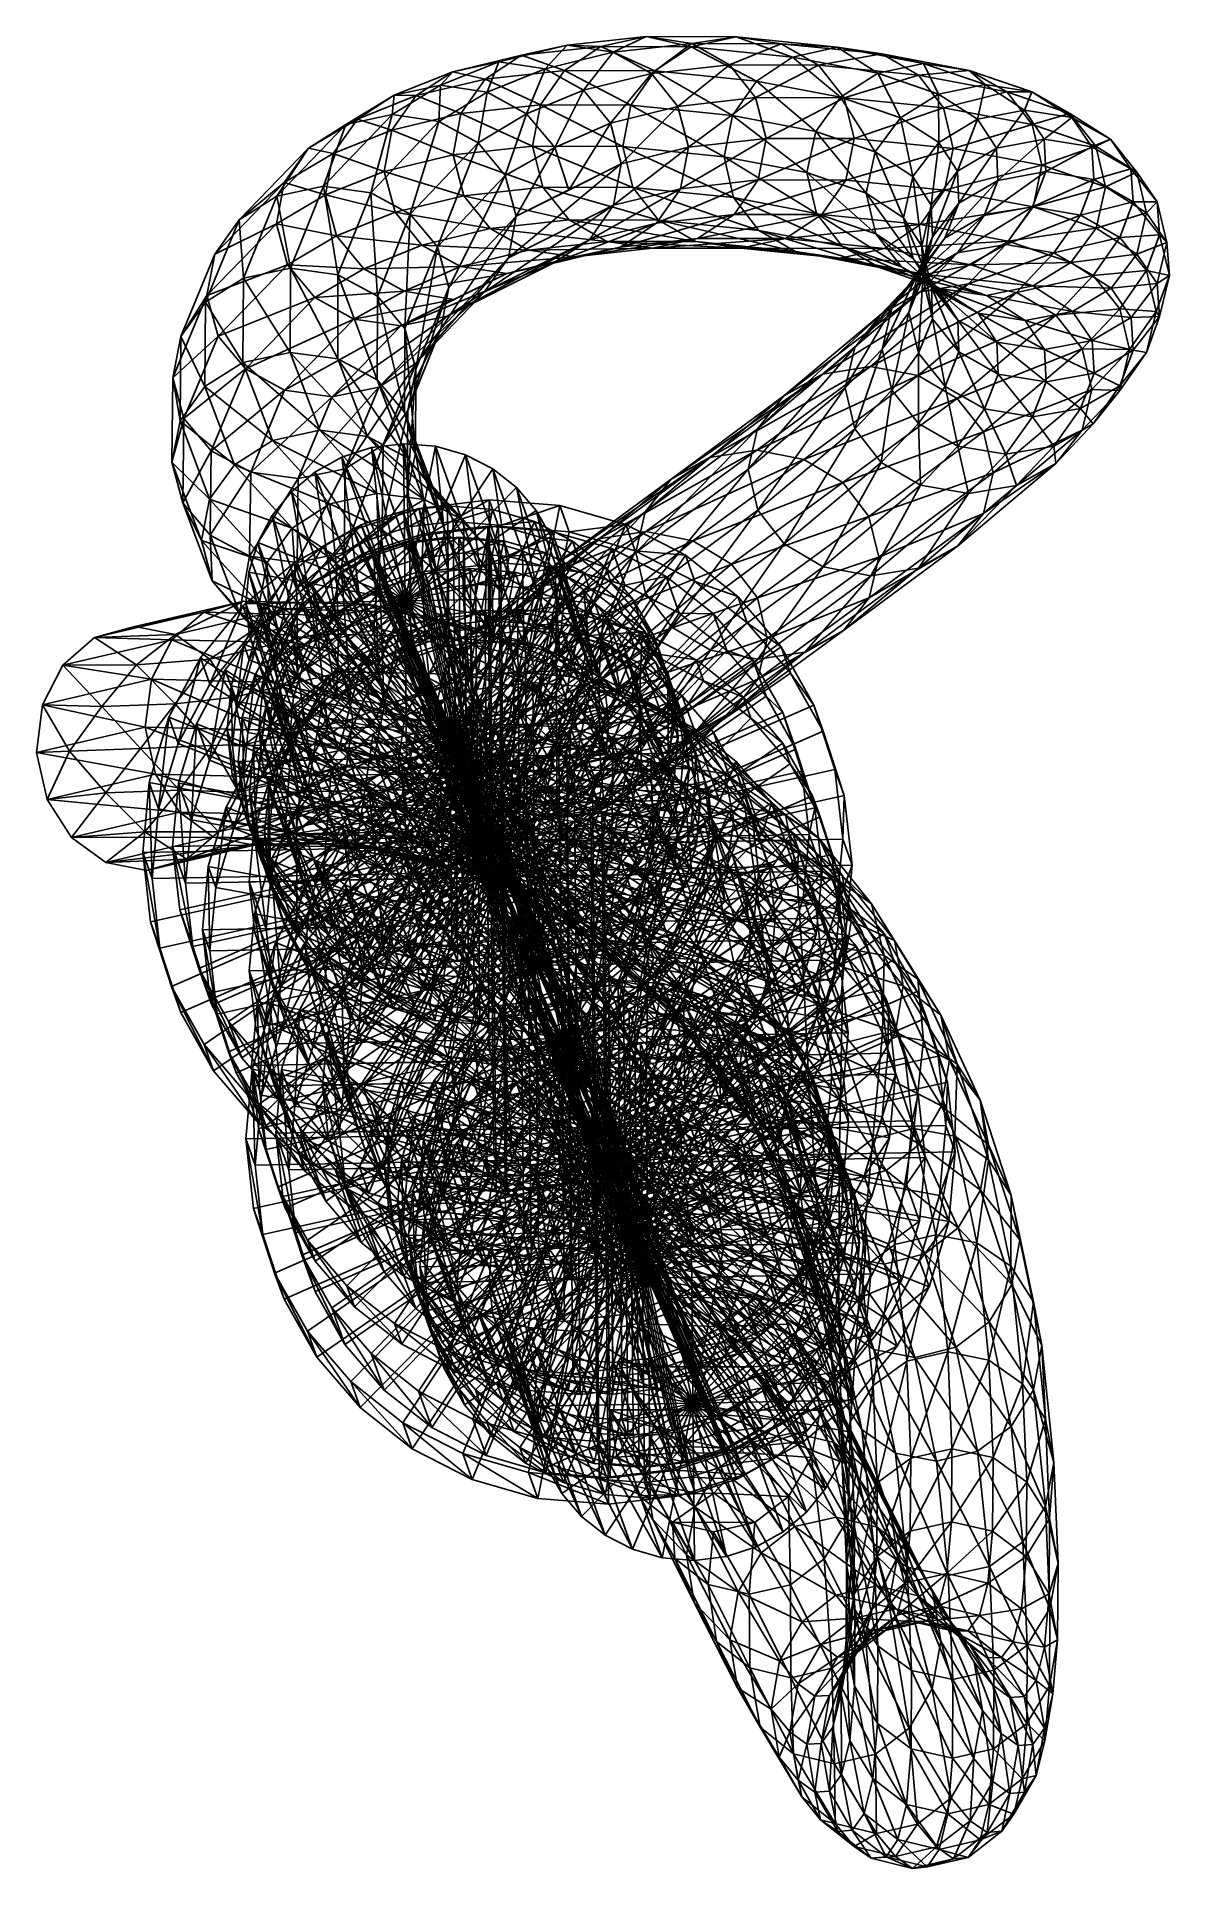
# Model space of a CAD drawing. Extents: x -22.3 to -17.22, y -32.43 to -24.22.
import ezdxf

# ---------------------------------------------------------------- set-up
doc = ezdxf.new("R2010")
doc.units = 0

msp = doc.modelspace()

# ---------------------------------------------------------------- linework, layer by layer
at = {"layer": 'Assistant_3D0', "color": 247}
for points in [[(-19.56677, -24.21533, -0.05871), (-19.92132, -24.25433, -1.34906), (-19.76965, -24.25976, 0.00408)], [(-19.92132, -24.25433, -1.34906), (-19.56677, -24.21533, -0.05871), (-19.71478, -24.28515, -1.4046)], [(-19.76965, -24.25976, 0.00408), (-19.36492, -24.26116, 1.29302), (-19.56677, -24.21533, -0.05871)], [(-19.36212, -24.24609, -0.1217), (-19.71478, -24.28515, -1.4046), (-19.56677, -24.21533, -0.05871)], [(-19.71478, -24.28515, -1.4046), (-19.36212, -24.24609, -0.1217), (-19.54339, -24.3814, -1.44903)], [(-19.16369, -24.21661, 1.22485), (-19.56677, -24.21533, -0.05871), (-19.36492, -24.26116, 1.29302)], [(-19.56677, -24.21533, -0.05871), (-19.16369, -24.21661, 1.22485), (-19.36212, -24.24609, -0.1217)], [(-19.19232, -24.34216, -0.17395), (-19.54339, -24.3814, -1.44903), (-19.36212, -24.24609, -0.1217)], [(-19.36492, -24.26116, 1.29302), (-18.90966, -24.30737, 2.57287), (-19.16369, -24.21661, 1.22485)], [(-18.96105, -24.24719, 1.15478), (-19.36212, -24.24609, -0.1217), (-19.16369, -24.21661, 1.22485)], [(-19.36212, -24.24609, -0.1217), (-18.96105, -24.24719, 1.15478), (-19.19232, -24.34216, -0.17395)], [(-18.79376, -24.34301, 1.09472), (-19.19232, -24.34216, -0.17395), (-18.96105, -24.24719, 1.15478)], [(-18.71008, -24.26269, 2.49993), (-19.16369, -24.21661, 1.22485), (-18.90966, -24.30737, 2.57287)], [(-19.16369, -24.21661, 1.22485), (-18.71008, -24.26269, 2.49993), (-18.96105, -24.24719, 1.15478)], [(-18.96105, -24.24719, 1.15478), (-18.50994, -24.29284, 2.42303), (-18.79376, -24.34301, 1.09472)], [(-18.50994, -24.29284, 2.42303), (-18.96105, -24.24719, 1.15478), (-18.71008, -24.26269, 2.49993)], [(-20.22833, -24.32861, -2.6452), (-20.49005, -24.43377, -3.94586), (-20.43389, -24.37274, -2.59436)], [(-20.49005, -24.43377, -3.94586), (-20.22833, -24.32861, -2.6452), (-20.27996, -24.46478, -3.98577)], [(-20.43389, -24.37274, -2.59436), (-20.12536, -24.29858, -1.29205), (-20.22833, -24.32861, -2.6452)], [(-20.12536, -24.29858, -1.29205), (-20.43389, -24.37274, -2.59436), (-20.28973, -24.40582, -1.24487)], [(-20.28973, -24.40582, -1.24487), (-19.93292, -24.367, 0.05438), (-20.12536, -24.29858, -1.29205)], [(-20.0202, -24.35949, -2.69323), (-20.27996, -24.46478, -3.98577), (-20.22833, -24.32861, -2.6452)], [(-19.92132, -24.25433, -1.34906), (-20.22833, -24.32861, -2.6452), (-20.12536, -24.29858, -1.29205)], [(-20.22833, -24.32861, -2.6452), (-19.92132, -24.25433, -1.34906), (-20.0202, -24.35949, -2.69323)], [(-20.12536, -24.29858, -1.29205), (-19.76965, -24.25976, 0.00408), (-19.92132, -24.25433, -1.34906)], [(-19.76965, -24.25976, 0.00408), (-20.12536, -24.29858, -1.29205), (-19.93292, -24.367, 0.05438)], [(-19.71478, -24.28515, -1.4046), (-20.0202, -24.35949, -2.69323), (-19.92132, -24.25433, -1.34906)], [(-20.0202, -24.35949, -2.69323), (-19.71478, -24.28515, -1.4046), (-19.84716, -24.45568, -2.72985)], [(-19.93292, -24.367, 0.05438), (-19.52752, -24.3684, 1.34613), (-19.76965, -24.25976, 0.00408)], [(-19.54339, -24.3814, -1.44903), (-19.84716, -24.45568, -2.72985), (-19.71478, -24.28515, -1.4046)], [(-19.36492, -24.26116, 1.29302), (-19.76965, -24.25976, 0.00408), (-19.52752, -24.3684, 1.34613)], [(-19.52752, -24.3684, 1.34613), (-19.07135, -24.41479, 2.62817), (-19.36492, -24.26116, 1.29302)], [(-18.90966, -24.30737, 2.57287), (-19.36492, -24.26116, 1.29302), (-19.07135, -24.41479, 2.62817)], [(-19.07135, -24.41479, 2.62817), (-18.69427, -24.48657, 3.78039), (-18.90966, -24.30737, 2.57287)], [(-18.90966, -24.30737, 2.57287), (-18.52783, -24.37988, 3.73876), (-18.71008, -24.26269, 2.49993)], [(-18.52783, -24.37988, 3.73876), (-18.90966, -24.30737, 2.57287), (-18.69427, -24.48657, 3.78039)], [(-18.34503, -24.38848, 2.35583), (-18.79376, -24.34301, 1.09472), (-18.50994, -24.29284, 2.42303)], [(-18.32305, -24.33599, 3.68121), (-18.71008, -24.26269, 2.49993), (-18.52783, -24.37988, 3.73876)], [(-18.71008, -24.26269, 2.49993), (-18.32305, -24.33599, 3.68121), (-18.50994, -24.29284, 2.42303)], [(-18.50994, -24.29284, 2.42303), (-18.11779, -24.367, 3.61865), (-18.34503, -24.38848, 2.35583)], [(-18.11779, -24.367, 3.61865), (-18.50994, -24.29284, 2.42303), (-18.32305, -24.33599, 3.68121)], [(-20.69671, -24.4779, -3.90118), (-20.43389, -24.37274, -2.59436), (-20.49005, -24.43377, -3.94586)], [(-20.43389, -24.37274, -2.59436), (-20.69671, -24.4779, -3.90118), (-20.59881, -24.47985, -2.55078)], [(-20.59881, -24.47985, -2.55078), (-20.28973, -24.40582, -1.24487), (-20.43389, -24.37274, -2.59436)], [(-20.28973, -24.40582, -1.24487), (-20.59881, -24.47985, -2.55078), (-20.3977, -24.56042, -1.21173)], [(-20.3977, -24.56042, -1.21173), (-20.04058, -24.5216, 0.08764), (-20.28973, -24.40582, -1.24487)], [(-19.93292, -24.367, 0.05438), (-20.28973, -24.40582, -1.24487), (-20.04058, -24.5216, 0.08764)], [(-20.27996, -24.46478, -3.98577), (-20.0202, -24.35949, -2.69323), (-20.10333, -24.56237, -4.01501)], [(-19.84716, -24.45568, -2.72985), (-20.10333, -24.56237, -4.01501), (-20.0202, -24.35949, -2.69323)], [(-20.04058, -24.5216, 0.08764), (-19.63507, -24.52313, 1.37908), (-19.93292, -24.367, 0.05438)], [(-19.52752, -24.3684, 1.34613), (-19.93292, -24.367, 0.05438), (-19.63507, -24.52313, 1.37908)], [(-19.84716, -24.45568, -2.72985), (-19.54339, -24.3814, -1.44903), (-19.72747, -24.6029, -2.75177)], [(-19.42486, -24.52862, -1.47778), (-19.72747, -24.6029, -2.75177), (-19.54339, -24.3814, -1.44903)], [(-19.63507, -24.52313, 1.37908), (-19.17932, -24.56939, 2.66046), (-19.52752, -24.3684, 1.34613)], [(-19.54339, -24.3814, -1.44903), (-19.19232, -24.34216, -0.17395), (-19.42486, -24.52862, -1.47778)], [(-19.07135, -24.41479, 2.62817), (-19.52752, -24.3684, 1.34613), (-19.17932, -24.56939, 2.66046)], [(-19.07586, -24.48919, -0.20996), (-19.42486, -24.52862, -1.47778), (-19.19232, -24.34216, -0.17395)], [(-19.19232, -24.34216, -0.17395), (-18.79376, -24.34301, 1.09472), (-19.07586, -24.48919, -0.20996)], [(-18.67907, -24.48992, 1.05169), (-19.07586, -24.48919, -0.20996), (-18.79376, -24.34301, 1.09472)], [(-18.79376, -24.34301, 1.09472), (-18.34503, -24.38848, 2.35583), (-18.67907, -24.48992, 1.05169)], [(-18.69427, -24.48657, 3.78039), (-18.42504, -24.57916, 4.9306), (-18.52783, -24.37988, 3.73876)], [(-18.23272, -24.53503, 2.30572), (-18.67907, -24.48992, 1.05169), (-18.34503, -24.38848, 2.35583)], [(-18.52783, -24.37988, 3.73876), (-18.25494, -24.47344, 4.90155), (-18.32305, -24.33599, 3.68121)], [(-18.25494, -24.47344, 4.90155), (-18.52783, -24.37988, 3.73876), (-18.42504, -24.57916, 4.9306)], [(-17.94921, -24.46325, 3.56237), (-18.34503, -24.38848, 2.35583), (-18.11779, -24.367, 3.61865)], [(-18.34503, -24.38848, 2.35583), (-17.94921, -24.46325, 3.56237), (-18.23272, -24.53503, 2.30572)], [(-18.04602, -24.43072, 4.8587), (-18.32305, -24.33599, 3.68121), (-18.25494, -24.47344, 4.90155)], [(-18.32305, -24.33599, 3.68121), (-18.04602, -24.43072, 4.8587), (-18.11779, -24.367, 3.61865)], [(-18.11779, -24.367, 3.61865), (-17.83679, -24.46264, 4.80981), (-17.94921, -24.46325, 3.56237)], [(-17.83679, -24.46264, 4.80981), (-18.11779, -24.367, 3.61865), (-18.04602, -24.43072, 4.8587)], [(-20.91473, -24.60906, -5.21148), (-20.69671, -24.4779, -3.90118), (-20.7069, -24.56488, -5.24945)], [(-20.69671, -24.4779, -3.90118), (-20.91473, -24.60906, -5.21148), (-20.86248, -24.58502, -3.86138)], [(-20.86248, -24.58502, -3.86138), (-20.59881, -24.47985, -2.55078), (-20.69671, -24.4779, -3.90118)], [(-20.59881, -24.47985, -2.55078), (-20.86248, -24.58502, -3.86138), (-20.70709, -24.63446, -2.51824)], [(-20.70709, -24.63446, -2.51824), (-20.3977, -24.56042, -1.21173), (-20.59881, -24.47985, -2.55078)], [(-20.49005, -24.43377, -3.94586), (-20.7069, -24.56488, -5.24945), (-20.69671, -24.4779, -3.90118)], [(-20.7069, -24.56488, -5.24945), (-20.49005, -24.43377, -3.94586), (-20.49633, -24.59552, -5.28143)], [(-20.27996, -24.46478, -3.98577), (-20.49633, -24.59552, -5.28143), (-20.49005, -24.43377, -3.94586)], [(-20.49633, -24.59552, -5.28143), (-20.27996, -24.46478, -3.98577), (-20.32104, -24.69158, -5.30279)], [(-20.10333, -24.56237, -4.01501), (-20.32104, -24.69158, -5.30279), (-20.27996, -24.46478, -3.98577)], [(-20.10333, -24.56237, -4.01501), (-19.84716, -24.45568, -2.72985), (-19.97607, -24.71337, -4.03051)], [(-19.72747, -24.6029, -2.75177), (-19.97607, -24.71337, -4.03051), (-19.84716, -24.45568, -2.72985)], [(-19.42486, -24.52862, -1.47778), (-19.07586, -24.48919, -0.20996), (-19.37664, -24.71166, -1.48687)], [(-19.02893, -24.6723, -0.22436), (-19.37664, -24.71166, -1.48687), (-19.07586, -24.48919, -0.20996)], [(-19.17932, -24.56939, 2.66046), (-18.8059, -24.64044, 3.80255), (-19.07135, -24.41479, 2.62817)], [(-19.07586, -24.48919, -0.20996), (-18.67907, -24.48992, 1.05169), (-19.02893, -24.6723, -0.22436)], [(-18.69427, -24.48657, 3.78039), (-19.07135, -24.41479, 2.62817), (-18.8059, -24.64044, 3.80255)], [(-18.63385, -24.67272, 1.03143), (-19.02893, -24.6723, -0.22436), (-18.67907, -24.48992, 1.05169)], [(-18.8059, -24.64044, 3.80255), (-18.53942, -24.73248, 4.94305), (-18.69427, -24.48657, 3.78039)], [(-18.42504, -24.57916, 4.9306), (-18.69427, -24.48657, 3.78039), (-18.53942, -24.73248, 4.94305)], [(-18.67907, -24.48992, 1.05169), (-18.23272, -24.53503, 2.30572), (-18.63385, -24.67272, 1.03143)], [(-18.42504, -24.57916, 4.9306), (-18.25366, -24.69104, 6.07818), (-18.25494, -24.47344, 4.90155)], [(-18.25494, -24.47344, 4.90155), (-18.08093, -24.5863, 6.0614), (-18.04602, -24.43072, 4.8587)], [(-18.08093, -24.5863, 6.0614), (-18.25494, -24.47344, 4.90155), (-18.25366, -24.69104, 6.07818)], [(-17.83483, -24.61016, 3.51837), (-18.23272, -24.53503, 2.30572), (-17.94921, -24.46325, 3.56237)], [(-17.86907, -24.54467, 6.03234), (-18.04602, -24.43072, 4.8587), (-18.08093, -24.5863, 6.0614)], [(-18.04602, -24.43072, 4.8587), (-17.86907, -24.54467, 6.03234), (-17.83679, -24.46264, 4.80981)], [(-17.6654, -24.55957, 4.76385), (-17.94921, -24.46325, 3.56237), (-17.83679, -24.46264, 4.80981)], [(-17.94921, -24.46325, 3.56237), (-17.6654, -24.55957, 4.76385), (-17.83483, -24.61016, 3.51837)], [(-17.65692, -24.57763, 5.99645), (-17.83679, -24.46264, 4.80981), (-17.86907, -24.54467, 6.03234)], [(-17.83679, -24.46264, 4.80981), (-17.65692, -24.57763, 5.99645), (-17.6654, -24.55957, 4.76385)], [(-20.7069, -24.56488, -5.24945), (-21.01434, -24.88598, -7.86035), (-20.91473, -24.60906, -5.21148)], [(-21.01434, -24.88598, -7.86035), (-20.7069, -24.56488, -5.24945), (-20.80206, -24.91613, -7.87725)], [(-20.49633, -24.59552, -5.28143), (-20.80206, -24.91613, -7.87725), (-20.7069, -24.56488, -5.24945)], [(-20.3977, -24.56042, -1.21173), (-20.70709, -24.63446, -2.51824), (-20.43237, -24.74615, -1.19793)], [(-20.43237, -24.74615, -1.19793), (-20.07623, -24.70721, 0.09869), (-20.3977, -24.56042, -1.21173)], [(-20.04058, -24.5216, 0.08764), (-20.3977, -24.56042, -1.21173), (-20.07623, -24.70721, 0.09869)], [(-20.32104, -24.69158, -5.30279), (-20.10333, -24.56237, -4.01501), (-20.19952, -24.8385, -5.31134)], [(-19.97607, -24.71337, -4.03051), (-20.19952, -24.8385, -5.31134), (-20.10333, -24.56237, -4.01501)], [(-20.07623, -24.70721, 0.09869), (-19.6715, -24.70874, 1.38671), (-20.04058, -24.5216, 0.08764)], [(-19.63507, -24.52313, 1.37908), (-20.04058, -24.5216, 0.08764), (-19.6715, -24.70874, 1.38671)], [(-19.72747, -24.6029, -2.75177), (-19.42486, -24.52862, -1.47778), (-19.67846, -24.78582, -2.75543)], [(-19.37664, -24.71166, -1.48687), (-19.67846, -24.78582, -2.75543), (-19.42486, -24.52862, -1.47778)], [(-19.6715, -24.70874, 1.38671), (-19.21691, -24.75482, 2.66448), (-19.63507, -24.52313, 1.37908)], [(-19.17932, -24.56939, 2.66046), (-19.63507, -24.52313, 1.37908), (-19.21691, -24.75482, 2.66448)], [(-19.21691, -24.75482, 2.66448), (-18.84527, -24.82562, 3.80102), (-19.17932, -24.56939, 2.66046)], [(-18.8059, -24.64044, 3.80255), (-19.17932, -24.56939, 2.66046), (-18.84527, -24.82562, 3.80102)], [(-18.18957, -24.71752, 2.27917), (-18.63385, -24.67272, 1.03143), (-18.23272, -24.53503, 2.30572)], [(-18.23272, -24.53503, 2.30572), (-17.83483, -24.61016, 3.51837), (-18.18957, -24.71752, 2.27917)], [(-18.08093, -24.5863, 6.0614), (-17.99542, -24.71588, 7.21777), (-17.86907, -24.54467, 6.03234)], [(-17.78118, -24.67535, 7.20147), (-17.86907, -24.54467, 6.03234), (-17.99542, -24.71588, 7.21777)], [(-17.86907, -24.54467, 6.03234), (-17.78118, -24.67535, 7.20147), (-17.65692, -24.57763, 5.99645)], [(-17.54937, -24.70697, 4.7257), (-17.83483, -24.61016, 3.51837), (-17.6654, -24.55957, 4.76385)], [(-17.6654, -24.55957, 4.76385), (-17.48333, -24.67535, 5.96014), (-17.54937, -24.70697, 4.7257)], [(-17.48333, -24.67535, 5.96014), (-17.6654, -24.55957, 4.76385), (-17.65692, -24.57763, 5.99645)], [(-21.22381, -24.93054, -7.83593), (-20.91473, -24.60906, -5.21148), (-21.01434, -24.88598, -7.86035)], [(-20.91473, -24.60906, -5.21148), (-21.22381, -24.93054, -7.83593), (-21.08135, -24.71618, -5.17572)], [(-21.08135, -24.71618, -5.17572), (-20.86248, -24.58502, -3.86138), (-20.91473, -24.60906, -5.21148)], [(-20.86248, -24.58502, -3.86138), (-21.08135, -24.71618, -5.17572), (-20.971, -24.73962, -3.82983)], [(-20.971, -24.73962, -3.82983), (-20.70709, -24.63446, -2.51824), (-20.86248, -24.58502, -3.86138)], [(-20.70709, -24.63446, -2.51824), (-20.971, -24.73962, -3.82983), (-20.74157, -24.82019, -2.50195)], [(-20.80206, -24.91613, -7.87725), (-20.49633, -24.59552, -5.28143), (-20.62548, -25.01184, -7.88397)], [(-20.74157, -24.82019, -2.50195), (-20.43237, -24.74615, -1.19793), (-20.70709, -24.63446, -2.51824)], [(-20.32104, -24.69158, -5.30279), (-20.62548, -25.01184, -7.88397), (-20.49633, -24.59552, -5.28143)], [(-19.97607, -24.71337, -4.03051), (-19.72747, -24.6029, -2.75177), (-19.91381, -24.90356, -4.03033)], [(-19.67846, -24.78582, -2.75543), (-19.91381, -24.90356, -4.03033), (-19.72747, -24.6029, -2.75177)], [(-18.84527, -24.82562, 3.80102), (-18.5802, -24.91729, 4.93634), (-18.8059, -24.64044, 3.80255)], [(-18.53942, -24.73248, 4.94305), (-18.8059, -24.64044, 3.80255), (-18.5802, -24.91729, 4.93634)], [(-18.53942, -24.73248, 4.94305), (-18.36987, -24.84368, 6.08154), (-18.42504, -24.57916, 4.9306)], [(-18.25366, -24.69104, 6.07818), (-18.42504, -24.57916, 4.9306), (-18.36987, -24.84368, 6.08154)], [(-18.25366, -24.69104, 6.07818), (-18.17004, -24.81964, 7.22308), (-18.08093, -24.5863, 6.0614)], [(-17.79156, -24.79266, 3.49255), (-18.18957, -24.71752, 2.27917), (-17.83483, -24.61016, 3.51837)], [(-17.99542, -24.71588, 7.21777), (-18.08093, -24.5863, 6.0614), (-18.17004, -24.81964, 7.22308)], [(-17.83483, -24.61016, 3.51837), (-17.54937, -24.70697, 4.7257), (-17.79156, -24.79266, 3.49255)], [(-17.56726, -24.70959, 7.17755), (-17.65692, -24.57763, 5.99645), (-17.78118, -24.67535, 7.20147)], [(-17.65692, -24.57763, 5.99645), (-17.56726, -24.70959, 7.17755), (-17.48333, -24.67535, 5.96014)], [(-21.39208, -25.03765, -7.80914), (-21.08135, -24.71618, -5.17572), (-21.22381, -24.93054, -7.83593)], [(-21.08135, -24.71618, -5.17572), (-21.39208, -25.03765, -7.80914), (-21.19055, -24.8706, -5.1455)], [(-21.19055, -24.8706, -5.1455), (-20.971, -24.73962, -3.82983), (-21.08135, -24.71618, -5.17572)], [(-20.971, -24.73962, -3.82983), (-21.19055, -24.8706, -5.1455), (-21.00549, -24.92523, -3.81152)], [(-21.00549, -24.92523, -3.81152), (-20.74157, -24.82019, -2.50195), (-20.971, -24.73962, -3.82983)], [(-20.62548, -25.01184, -7.88397), (-20.32104, -24.69158, -5.30279), (-20.50286, -25.15832, -7.88049)], [(-20.19952, -24.8385, -5.31134), (-20.50286, -25.15832, -7.88049), (-20.32104, -24.69158, -5.30279)], [(-20.07623, -24.70721, 0.09869), (-20.43237, -24.74615, -1.19793), (-20.0296, -24.89086, 0.08453)], [(-20.19952, -24.8385, -5.31134), (-19.97607, -24.71337, -4.03051), (-20.14929, -25.0213, -5.30541)], [(-19.91381, -24.90356, -4.03033), (-20.14929, -25.0213, -5.30541), (-19.97607, -24.71337, -4.03051)], [(-19.6715, -24.70874, 1.38671), (-20.07623, -24.70721, 0.09869), (-19.62652, -24.89215, 1.36706)], [(-20.0296, -24.89086, 0.08453), (-19.62652, -24.89215, 1.36706), (-20.07623, -24.70721, 0.09869)], [(-19.41198, -24.89801, -1.4729), (-19.71337, -24.97216, -2.73876), (-19.37664, -24.71166, -1.48687)], [(-19.67846, -24.78582, -2.75543), (-19.37664, -24.71166, -1.48687), (-19.71337, -24.97216, -2.73876)], [(-19.21691, -24.75482, 2.66448), (-19.6715, -24.70874, 1.38671), (-19.17419, -24.93792, 2.63867)], [(-19.62652, -24.89215, 1.36706), (-19.17419, -24.93792, 2.63867), (-19.6715, -24.70874, 1.38671)], [(-19.06469, -24.85858, -0.21307), (-19.41198, -24.89801, -1.4729), (-19.02893, -24.6723, -0.22436)], [(-19.37664, -24.71166, -1.48687), (-19.02893, -24.6723, -0.22436), (-19.41198, -24.89801, -1.4729)], [(-19.02893, -24.6723, -0.22436), (-18.63385, -24.67272, 1.03143), (-19.06469, -24.85858, -0.21307)], [(-18.67071, -24.859, 1.03955), (-19.06469, -24.85858, -0.21307), (-18.63385, -24.67272, 1.03143)], [(-18.63385, -24.67272, 1.03143), (-18.18957, -24.71752, 2.27917), (-18.67071, -24.859, 1.03955)], [(-18.22772, -24.90356, 2.28363), (-18.67071, -24.859, 1.03955), (-18.18957, -24.71752, 2.27917)], [(-18.5802, -24.91729, 4.93634), (-18.41204, -25.02801, 6.07006), (-18.53942, -24.73248, 4.94305)], [(-18.36987, -24.84368, 6.08154), (-18.53942, -24.73248, 4.94305), (-18.41204, -25.02801, 6.07006)], [(-18.36987, -24.84368, 6.08154), (-18.28759, -24.97143, 7.2182), (-18.25366, -24.69104, 6.07818)], [(-18.17004, -24.81964, 7.22308), (-18.25366, -24.69104, 6.07818), (-18.28759, -24.97143, 7.2182)], [(-18.18957, -24.71752, 2.27917), (-17.79156, -24.79266, 3.49255), (-18.22772, -24.90356, 2.28363)], [(-18.17004, -24.81964, 7.22308), (-18.1643, -24.96319, 8.36535), (-17.99542, -24.71588, 7.21777)], [(-17.98858, -24.86059, 8.37023), (-17.99542, -24.71588, 7.21777), (-18.1643, -24.96319, 8.36535)], [(-17.99542, -24.71588, 7.21777), (-17.98858, -24.86059, 8.37023), (-17.78118, -24.67535, 7.20147)], [(-17.77325, -24.82116, 8.36596), (-17.78118, -24.67535, 7.20147), (-17.98858, -24.86059, 8.37023)], [(-17.50579, -24.88946, 4.70043), (-17.79156, -24.79266, 3.49255), (-17.54937, -24.70697, 4.7257)], [(-17.78118, -24.67535, 7.20147), (-17.77325, -24.82116, 8.36596), (-17.56726, -24.70959, 7.17755)], [(-17.55786, -24.85638, 8.35321), (-17.56726, -24.70959, 7.17755), (-17.77325, -24.82116, 8.36596)], [(-17.39227, -24.80804, 7.1502), (-17.48333, -24.67535, 5.96014), (-17.56726, -24.70959, 7.17755)], [(-17.56726, -24.70959, 7.17755), (-17.55786, -24.85638, 8.35321), (-17.39227, -24.80804, 7.1502)], [(-17.36614, -24.82312, 5.92761), (-17.54937, -24.70697, 4.7257), (-17.48333, -24.67535, 5.96014)], [(-17.54937, -24.70697, 4.7257), (-17.36614, -24.82312, 5.92761), (-17.50579, -24.88946, 4.70043)], [(-17.48333, -24.67535, 5.96014), (-17.39227, -24.80804, 7.1502), (-17.36614, -24.82312, 5.92761)], [(-20.74157, -24.82019, -2.50195), (-21.00549, -24.92523, -3.81152), (-20.69281, -25.00372, -2.50524)], [(-20.43237, -24.74615, -1.19793), (-20.74157, -24.82019, -2.50195), (-20.38458, -24.92968, -1.20642)], [(-20.69281, -25.00372, -2.50524), (-20.38458, -24.92968, -1.20642), (-20.74157, -24.82019, -2.50195)], [(-20.38458, -24.92968, -1.20642), (-20.0296, -24.89086, 0.08453), (-20.43237, -24.74615, -1.19793)], [(-19.71337, -24.97216, -2.73876), (-20.18402, -25.20745, -5.28503), (-19.67846, -24.78582, -2.75543)], [(-20.14929, -25.0213, -5.30541), (-19.67846, -24.78582, -2.75543), (-20.18402, -25.20745, -5.28503)], [(-18.84527, -24.82562, 3.80102), (-19.21691, -24.75482, 2.66448), (-18.80212, -25.00872, 3.77575)], [(-19.17419, -24.93792, 2.63867), (-18.80212, -25.00872, 3.77575), (-19.21691, -24.75482, 2.66448)], [(-18.28759, -24.97143, 7.2182), (-18.28271, -25.11431, 8.35241), (-18.17004, -24.81964, 7.22308)], [(-18.1643, -24.96319, 8.36535), (-18.17004, -24.81964, 7.22308), (-18.28271, -25.11431, 8.35241)], [(-17.83117, -24.97857, 3.49139), (-18.22772, -24.90356, 2.28363), (-17.79156, -24.79266, 3.49255)], [(-17.83374, -24.97955, 9.52471), (-17.77325, -24.82116, 8.36596), (-18.04992, -25.0177, 9.51855)], [(-17.98858, -24.86059, 8.37023), (-18.04992, -25.0177, 9.51855), (-17.77325, -24.82116, 8.36596)], [(-17.77325, -24.82116, 8.36596), (-17.83374, -24.97955, 9.52471), (-17.55786, -24.85638, 8.35321)], [(-17.79156, -24.79266, 3.49255), (-17.50579, -24.88946, 4.70043), (-17.83117, -24.97857, 3.49139)], [(-17.38189, -24.95593, 8.3341), (-17.39227, -24.80804, 7.1502), (-17.55786, -24.85638, 8.35321)], [(-17.39227, -24.80804, 7.1502), (-17.38189, -24.95593, 8.3341), (-17.2741, -24.95635, 7.1231)], [(-17.2741, -24.95635, 7.1231), (-17.36614, -24.82312, 5.92761), (-17.39227, -24.80804, 7.1502)], [(-21.50244, -25.19195, -7.78314), (-21.19055, -24.8706, -5.1455), (-21.39208, -25.03765, -7.80914)], [(-21.19055, -24.8706, -5.1455), (-21.50244, -25.19195, -7.78314), (-21.22491, -25.05609, -5.12542)], [(-21.22491, -25.05609, -5.12542), (-21.00549, -24.92523, -3.81152), (-21.19055, -24.8706, -5.1455)], [(-21.01434, -24.88598, -7.86035), (-21.16302, -25.25451, -10.46795), (-21.22381, -24.93054, -7.83593)], [(-21.16302, -25.25451, -10.46795), (-21.01434, -24.88598, -7.86035), (-20.94964, -25.2843, -10.47003)], [(-20.80206, -24.91613, -7.87725), (-20.94964, -25.2843, -10.47003), (-21.01434, -24.88598, -7.86035)], [(-20.50286, -25.15832, -7.88049), (-20.19952, -24.8385, -5.31134), (-20.45275, -25.34069, -7.86663)], [(-20.14929, -25.0213, -5.30541), (-20.45275, -25.34069, -7.86663), (-20.19952, -24.8385, -5.31134)], [(-20.0296, -24.89086, 0.08453), (-20.38458, -24.92968, -1.20642), (-19.91265, -25.0379, 0.04864)], [(-19.62652, -24.89215, 1.36706), (-20.0296, -24.89086, 0.08453), (-19.51171, -25.03906, 1.32373)], [(-19.91265, -25.0379, 0.04864), (-19.51171, -25.03906, 1.32373), (-20.0296, -24.89086, 0.08453)], [(-19.51965, -25.05261, -1.43969), (-19.82147, -25.12677, -2.70635), (-19.41198, -24.89801, -1.4729)], [(-19.71337, -24.97216, -2.73876), (-19.41198, -24.89801, -1.4729), (-19.82147, -25.12677, -2.70635)], [(-19.17419, -24.93792, 2.63867), (-19.62652, -24.89215, 1.36706), (-19.06188, -25.08459, 2.58837)], [(-19.51171, -25.03906, 1.32373), (-19.06188, -25.08459, 2.58837), (-19.62652, -24.89215, 1.36706)], [(-19.17248, -25.01318, -0.17968), (-19.51965, -25.05261, -1.43969), (-19.06469, -24.85858, -0.21307)], [(-19.41198, -24.89801, -1.4729), (-19.06469, -24.85858, -0.21307), (-19.51965, -25.05261, -1.43969)], [(-19.06469, -24.85858, -0.21307), (-18.67071, -24.859, 1.03955), (-19.17248, -25.01318, -0.17968)], [(-18.77825, -25.01361, 1.07263), (-19.17248, -25.01318, -0.17968), (-18.67071, -24.859, 1.03955)], [(-18.5802, -24.91729, 4.93634), (-18.84527, -24.82562, 3.80102), (-18.53704, -25.10052, 4.91162)], [(-18.80212, -25.00872, 3.77575), (-18.53704, -25.10052, 4.91162), (-18.84527, -24.82562, 3.80102)], [(-18.67071, -24.859, 1.03955), (-18.22772, -24.90356, 2.28363), (-18.77825, -25.01361, 1.07263)], [(-18.33538, -25.05816, 2.31616), (-18.77825, -25.01361, 1.07263), (-18.22772, -24.90356, 2.28363)], [(-18.41204, -25.02801, 6.07006), (-18.33032, -25.15551, 7.20202), (-18.36987, -24.84368, 6.08154)], [(-18.28759, -24.97143, 7.2182), (-18.36987, -24.84368, 6.08154), (-18.33032, -25.15551, 7.20202)], [(-18.22772, -24.90356, 2.28363), (-17.83117, -24.97857, 3.49139), (-18.33538, -25.05816, 2.31616)], [(-18.04992, -25.0177, 9.51855), (-17.98858, -24.86059, 8.37023), (-18.22613, -25.1195, 9.50402)], [(-18.1643, -24.96319, 8.36535), (-18.22613, -25.1195, 9.50402), (-17.98858, -24.86059, 8.37023)], [(-17.61791, -25.01586, 9.52215), (-17.55786, -24.85638, 8.35321), (-17.83374, -24.97955, 9.52471)], [(-17.5473, -25.07495, 4.69427), (-17.83117, -24.97857, 3.49139), (-17.50579, -24.88946, 4.70043)], [(-17.55786, -24.85638, 8.35321), (-17.61791, -25.01586, 9.52215), (-17.38189, -24.95593, 8.3341)], [(-17.50579, -24.88946, 4.70043), (-17.32244, -25.00579, 5.90307), (-17.5473, -25.07495, 4.69427)], [(-17.32244, -25.00579, 5.90307), (-17.50579, -24.88946, 4.70043), (-17.36614, -24.82312, 5.92761)], [(-17.36614, -24.82312, 5.92761), (-17.2741, -24.95635, 7.1231), (-17.32244, -25.00579, 5.90307)], [(-21.22381, -24.93054, -7.83593), (-21.37365, -25.29937, -10.45666), (-21.39208, -25.03765, -7.80914)], [(-21.37365, -25.29937, -10.45666), (-21.22381, -24.93054, -7.83593), (-21.16302, -25.25451, -10.46795)], [(-21.00549, -24.92523, -3.81152), (-21.22491, -25.05609, -5.12542), (-20.95593, -25.10888, -3.80981)], [(-20.95593, -25.10888, -3.80981), (-20.69281, -25.00372, -2.50524), (-21.00549, -24.92523, -3.81152)], [(-20.94964, -25.2843, -10.47003), (-20.80206, -24.91613, -7.87725), (-20.77239, -25.37927, -10.46374)], [(-20.62548, -25.01184, -7.88397), (-20.77239, -25.37927, -10.46374), (-20.80206, -24.91613, -7.87725)], [(-20.38458, -24.92968, -1.20642), (-20.69281, -25.00372, -2.50524), (-20.26617, -25.07678, -1.23535)], [(-20.26617, -25.07678, -1.23535), (-19.91265, -25.0379, 0.04864), (-20.38458, -24.92968, -1.20642)], [(-19.82147, -25.12677, -2.70635), (-20.29309, -25.36181, -5.25518), (-19.71337, -24.97216, -2.73876)], [(-20.18402, -25.20745, -5.28503), (-19.71337, -24.97216, -2.73876), (-20.29309, -25.36181, -5.25518)], [(-18.80212, -25.00872, 3.77575), (-19.17419, -24.93792, 2.63867), (-18.68774, -25.15563, 3.73175)], [(-19.06188, -25.08459, 2.58837), (-18.68774, -25.15563, 3.73175), (-19.17419, -24.93792, 2.63867)], [(-18.41204, -25.02801, 6.07006), (-18.5802, -24.91729, 4.93634), (-18.36859, -25.21124, 6.04577)], [(-18.53704, -25.10052, 4.91162), (-18.36859, -25.21124, 6.04577), (-18.5802, -24.91729, 4.93634)], [(-18.22613, -25.1195, 9.50402), (-18.1643, -24.96319, 8.36535), (-18.34503, -25.26965, 9.48388)], [(-18.28271, -25.11431, 8.35241), (-18.34503, -25.26965, 9.48388), (-18.1643, -24.96319, 8.36535)], [(-17.94293, -25.1325, 3.51348), (-18.33538, -25.05816, 2.31616), (-17.83117, -24.97857, 3.49139)], [(-18.33032, -25.15551, 7.20202), (-18.32586, -25.29797, 8.33227), (-18.28759, -24.97143, 7.2182)], [(-18.28271, -25.11431, 8.35241), (-18.28759, -24.97143, 7.2182), (-18.32586, -25.29797, 8.33227)], [(-17.95343, -25.14837, 10.67816), (-17.83374, -24.97955, 9.52471), (-18.16943, -25.18554, 10.66192)], [(-18.04992, -25.0177, 9.51855), (-18.16943, -25.18554, 10.66192), (-17.83374, -24.97955, 9.52471)], [(-17.83374, -24.97955, 9.52471), (-17.95343, -25.14837, 10.67816), (-17.61791, -25.01586, 9.52215)], [(-17.83117, -24.97857, 3.49139), (-17.5473, -25.07495, 4.69427), (-17.94293, -25.1325, 3.51348)], [(-17.44152, -25.11614, 9.51074), (-17.38189, -24.95593, 8.3341), (-17.61791, -25.01586, 9.52215)], [(-17.38189, -24.95593, 8.3341), (-17.44152, -25.11614, 9.51074), (-17.26318, -25.10467, 8.31176)], [(-17.26318, -25.10467, 8.31176), (-17.2741, -24.95635, 7.1231), (-17.38189, -24.95593, 8.3341)], [(-17.23022, -25.13903, 7.09893), (-17.32244, -25.00579, 5.90307), (-17.2741, -24.95635, 7.1231)], [(-17.2741, -24.95635, 7.1231), (-17.26318, -25.10467, 8.31176), (-17.23022, -25.13903, 7.09893)], [(-21.54309, -25.40679, -10.43957), (-21.39208, -25.03765, -7.80914), (-21.37365, -25.29937, -10.45666)], [(-21.39208, -25.03765, -7.80914), (-21.54309, -25.40679, -10.43957), (-21.50244, -25.19195, -7.78314)], [(-21.53735, -25.37713, -7.7608), (-21.22491, -25.05609, -5.12542), (-21.50244, -25.19195, -7.78314)], [(-21.22491, -25.05609, -5.12542), (-21.53735, -25.37713, -7.7608), (-21.17523, -25.23944, -5.11944)], [(-21.17523, -25.23944, -5.11944), (-20.95593, -25.10888, -3.80981), (-21.22491, -25.05609, -5.12542)], [(-20.69281, -25.00372, -2.50524), (-20.95593, -25.10888, -3.80981), (-20.57312, -25.15075, -2.52722)], [(-20.77239, -25.37927, -10.46374), (-20.62548, -25.01184, -7.88397), (-20.64996, -25.5252, -10.44995)], [(-20.57312, -25.15075, -2.52722), (-20.26617, -25.07678, -1.23535), (-20.69281, -25.00372, -2.50524)], [(-20.50286, -25.15832, -7.88049), (-20.64996, -25.5252, -10.44995), (-20.62548, -25.01184, -7.88397)], [(-20.18402, -25.20745, -5.28503), (-20.48809, -25.52648, -7.84405), (-20.14929, -25.0213, -5.30541)], [(-20.45275, -25.34069, -7.86663), (-20.14929, -25.0213, -5.30541), (-20.48809, -25.52648, -7.84405)], [(-19.91265, -25.0379, 0.04864), (-20.26617, -25.07678, -1.23535), (-19.74328, -25.13415, -0.00354)], [(-19.68408, -25.15985, -1.39233), (-19.98669, -25.23388, -2.66253), (-19.51965, -25.05261, -1.43969)], [(-19.82147, -25.12677, -2.70635), (-19.51965, -25.05261, -1.43969), (-19.98669, -25.23388, -2.66253)], [(-19.51171, -25.03906, 1.32373), (-19.91265, -25.0379, 0.04864), (-19.34466, -25.135, 1.26385)], [(-19.74328, -25.13415, -0.00354), (-19.34466, -25.135, 1.26385), (-19.91265, -25.0379, 0.04864)], [(-19.33587, -25.12048, -0.12927), (-19.68408, -25.15985, -1.39233), (-19.17248, -25.01318, -0.17968)], [(-19.51965, -25.05261, -1.43969), (-19.17248, -25.01318, -0.17968), (-19.68408, -25.15985, -1.39233)], [(-19.06188, -25.08459, 2.58837), (-19.51171, -25.03906, 1.32373), (-18.89709, -25.18023, 2.52117)], [(-19.34466, -25.135, 1.26385), (-18.89709, -25.18023, 2.52117), (-19.51171, -25.03906, 1.32373)], [(-19.17248, -25.01318, -0.17968), (-18.77825, -25.01361, 1.07263), (-19.33587, -25.12048, -0.12927)], [(-18.9411, -25.12103, 1.12561), (-19.33587, -25.12048, -0.12927), (-18.77825, -25.01361, 1.07263)], [(-18.77825, -25.01361, 1.07263), (-18.33538, -25.05816, 2.31616), (-18.9411, -25.12103, 1.12561)], [(-18.49737, -25.16571, 2.37133), (-18.9411, -25.12103, 1.12561), (-18.33538, -25.05816, 2.31616)], [(-18.53704, -25.10052, 4.91162), (-18.80212, -25.00872, 3.77575), (-18.42095, -25.24786, 4.87335)], [(-18.68774, -25.15563, 3.73175), (-18.42095, -25.24786, 4.87335), (-18.80212, -25.00872, 3.77575)], [(-18.33538, -25.05816, 2.31616), (-17.94293, -25.1325, 3.51348), (-18.49737, -25.16571, 2.37133)], [(-18.33032, -25.15551, 7.20202), (-18.41204, -25.02801, 6.07006), (-18.28704, -25.33892, 7.17816)], [(-18.36859, -25.21124, 6.04577), (-18.28704, -25.33892, 7.17816), (-18.41204, -25.02801, 6.07006)], [(-18.16943, -25.18554, 10.66192), (-18.04992, -25.0177, 9.51855), (-18.3457, -25.28613, 10.63916)], [(-18.22613, -25.1195, 9.50402), (-18.3457, -25.28613, 10.63916), (-18.04992, -25.0177, 9.51855)], [(-17.73748, -25.18597, 10.68426), (-17.61791, -25.01586, 9.52215), (-17.95343, -25.14837, 10.67816)], [(-17.61791, -25.01586, 9.52215), (-17.73748, -25.18597, 10.68426), (-17.44152, -25.11614, 9.51074)], [(-17.36474, -25.19085, 5.89184), (-17.5473, -25.07495, 4.69427), (-17.32244, -25.00579, 5.90307)], [(-17.32244, -25.00579, 5.90307), (-17.23022, -25.13903, 7.09893), (-17.36474, -25.19085, 5.89184)], [(-20.95593, -25.10888, -3.80981), (-21.17523, -25.23944, -5.11944), (-20.83276, -25.25732, -3.82531)], [(-20.83276, -25.25732, -3.82531), (-20.57312, -25.15075, -2.52722), (-20.95593, -25.10888, -3.80981)], [(-20.57312, -25.15075, -2.52722), (-20.83276, -25.25732, -3.82531), (-20.40039, -25.24713, -2.56378)], [(-20.26617, -25.07678, -1.23535), (-20.57312, -25.15075, -2.52722), (-20.0949, -25.17309, -1.2799)], [(-20.40039, -25.24713, -2.56378), (-20.0949, -25.17309, -1.2799), (-20.57312, -25.15075, -2.52722)], [(-19.98669, -25.23388, -2.66253), (-20.46014, -25.46893, -5.21929), (-19.82147, -25.12677, -2.70635)], [(-20.29309, -25.36181, -5.25518), (-19.82147, -25.12677, -2.70635), (-20.46014, -25.46893, -5.21929)], [(-20.0949, -25.17309, -1.2799), (-19.74328, -25.13415, -0.00354), (-20.26617, -25.07678, -1.23535)], [(-19.74328, -25.13415, -0.00354), (-20.0949, -25.17309, -1.2799), (-19.53839, -25.16448, -0.06695)], [(-19.53839, -25.16448, -0.06695), (-19.88824, -25.20355, -1.33575), (-19.33587, -25.12048, -0.12927)], [(-19.68408, -25.15985, -1.39233), (-19.33587, -25.12048, -0.12927), (-19.88824, -25.20355, -1.33575)], [(-19.34466, -25.135, 1.26385), (-19.74328, -25.13415, -0.00354), (-19.1419, -25.16516, 1.19348)], [(-19.53839, -25.16448, -0.06695), (-19.1419, -25.16516, 1.19348), (-19.74328, -25.13415, -0.00354)], [(-19.33587, -25.12048, -0.12927), (-18.9411, -25.12103, 1.12561), (-19.53839, -25.16448, -0.06695)], [(-19.1419, -25.16516, 1.19348), (-19.53839, -25.16448, -0.06695), (-18.9411, -25.12103, 1.12561)], [(-18.89709, -25.18023, 2.52117), (-19.34466, -25.135, 1.26385), (-18.69665, -25.21002, 2.44366)], [(-19.1419, -25.16516, 1.19348), (-18.69665, -25.21002, 2.44366), (-19.34466, -25.135, 1.26385)], [(-18.9411, -25.12103, 1.12561), (-18.49737, -25.16571, 2.37133), (-19.1419, -25.16516, 1.19348)], [(-18.68774, -25.15563, 3.73175), (-19.06188, -25.08459, 2.58837), (-18.51928, -25.25201, 3.67547)], [(-18.89709, -25.18023, 2.52117), (-18.51928, -25.25201, 3.67547), (-19.06188, -25.08459, 2.58837)], [(-18.36859, -25.21124, 6.04577), (-18.53704, -25.10052, 4.91162), (-18.25128, -25.359, 6.01324)], [(-18.42095, -25.24786, 4.87335), (-18.25128, -25.359, 6.01324), (-18.53704, -25.10052, 4.91162)], [(-18.10937, -25.23919, 3.55523), (-18.49737, -25.16571, 2.37133), (-17.94293, -25.1325, 3.51348)], [(-18.3457, -25.28613, 10.63916), (-18.22613, -25.1195, 9.50402), (-18.46441, -25.43566, 10.61291)], [(-18.34503, -25.26965, 9.48388), (-18.46441, -25.43566, 10.61291), (-18.22613, -25.1195, 9.50402)], [(-18.34503, -25.26965, 9.48388), (-18.28271, -25.11431, 8.35241), (-18.3883, -25.45288, 9.46014)], [(-18.32586, -25.29797, 8.33227), (-18.3883, -25.45288, 9.46014), (-18.28271, -25.11431, 8.35241)], [(-18.12115, -25.32519, 11.82458), (-17.95343, -25.14837, 10.67816), (-18.33679, -25.36108, 11.80029)], [(-18.16943, -25.18554, 10.66192), (-18.33679, -25.36108, 11.80029), (-17.95343, -25.14837, 10.67816)], [(-17.95343, -25.14837, 10.67816), (-18.12115, -25.32519, 11.82458), (-17.73748, -25.18597, 10.68426)], [(-17.94293, -25.1325, 3.51348), (-17.66137, -25.22814, 4.7066), (-18.10937, -25.23919, 3.55523)], [(-17.66137, -25.22814, 4.7066), (-17.94293, -25.1325, 3.51348), (-17.5473, -25.07495, 4.69427)], [(-17.56109, -25.28692, 10.67968), (-17.44152, -25.11614, 9.51074), (-17.73748, -25.18597, 10.68426)], [(-17.5473, -25.07495, 4.69427), (-17.36474, -25.19085, 5.89184), (-17.66137, -25.22814, 4.7066)], [(-17.44152, -25.11614, 9.51074), (-17.56109, -25.28692, 10.67968), (-17.32269, -25.26544, 9.49285)], [(-17.32269, -25.26544, 9.49285), (-17.26318, -25.10467, 8.31176), (-17.44152, -25.11614, 9.51074)], [(-17.27355, -25.32366, 7.08331), (-17.36474, -25.19085, 5.89184), (-17.23022, -25.13903, 7.09893)], [(-17.26318, -25.10467, 8.31176), (-17.32269, -25.26544, 9.49285), (-17.21948, -25.28735, 8.28814)], [(-17.23022, -25.13903, 7.09893), (-17.21948, -25.28735, 8.28814), (-17.27355, -25.32366, 7.08331)], [(-17.21948, -25.28735, 8.28814), (-17.23022, -25.13903, 7.09893), (-17.26318, -25.10467, 8.31176)], [(-21.65435, -25.56097, -10.41839), (-21.50244, -25.19195, -7.78314), (-21.54309, -25.40679, -10.43957)], [(-21.50244, -25.19195, -7.78314), (-21.65435, -25.56097, -10.41839), (-21.53735, -25.37713, -7.7608)], [(-20.64996, -25.5252, -10.44995), (-20.50286, -25.15832, -7.88049), (-20.59997, -25.70715, -10.42999)], [(-20.45275, -25.34069, -7.86663), (-20.59997, -25.70715, -10.42999), (-20.50286, -25.15832, -7.88049)], [(-20.29309, -25.36181, -5.25518), (-20.59814, -25.68078, -7.81793), (-20.18402, -25.20745, -5.28503)], [(-20.48809, -25.52648, -7.84405), (-20.18402, -25.20745, -5.28503), (-20.59814, -25.68078, -7.81793)], [(-20.0949, -25.17309, -1.2799), (-20.40039, -25.24713, -2.56378), (-19.88824, -25.20355, -1.33575)], [(-20.19201, -25.27758, -2.61199), (-19.88824, -25.20355, -1.33575), (-20.40039, -25.24713, -2.56378)], [(-19.88824, -25.20355, -1.33575), (-20.19201, -25.27758, -2.61199), (-19.68408, -25.15985, -1.39233)], [(-19.98669, -25.23388, -2.66253), (-19.68408, -25.15985, -1.39233), (-20.19201, -25.27758, -2.61199)], [(-19.88824, -25.20355, -1.33575), (-19.53839, -25.16448, -0.06695), (-20.0949, -25.17309, -1.2799)], [(-18.69665, -25.21002, 2.44366), (-19.1419, -25.16516, 1.19348), (-18.49737, -25.16571, 2.37133)], [(-18.51928, -25.25201, 3.67547), (-18.89709, -25.18023, 2.52117), (-18.31384, -25.28259, 3.61236)], [(-18.69665, -25.21002, 2.44366), (-18.31384, -25.28259, 3.61236), (-18.89709, -25.18023, 2.52117)], [(-18.49737, -25.16571, 2.37133), (-18.10937, -25.23919, 3.55523), (-18.69665, -25.21002, 2.44366)], [(-18.31384, -25.28259, 3.61236), (-18.69665, -25.21002, 2.44366), (-18.10937, -25.23919, 3.55523)], [(-18.42095, -25.24786, 4.87335), (-18.68774, -25.15563, 3.73175), (-18.24951, -25.3449, 4.82739)], [(-18.51928, -25.25201, 3.67547), (-18.24951, -25.3449, 4.82739), (-18.68774, -25.15563, 3.73175)], [(-18.33679, -25.36108, 11.80029), (-18.16943, -25.18554, 10.66192), (-18.51257, -25.46093, 11.77026)], [(-18.3457, -25.28613, 10.63916), (-18.51257, -25.46093, 11.77026), (-18.16943, -25.18554, 10.66192)], [(-18.28704, -25.33892, 7.17816), (-18.36859, -25.21124, 6.04577), (-18.16876, -25.48706, 7.15087)], [(-18.25128, -25.359, 6.01324), (-18.16876, -25.48706, 7.15087), (-18.36859, -25.21124, 6.04577)], [(-18.32586, -25.29797, 8.33227), (-18.33032, -25.15551, 7.20202), (-18.28247, -25.48132, 8.30908)], [(-18.28704, -25.33892, 7.17816), (-18.28247, -25.48132, 8.30908), (-18.33032, -25.15551, 7.20202)], [(-17.90563, -25.36376, 11.83886), (-17.73748, -25.18597, 10.68426), (-18.12115, -25.32519, 11.82458)], [(-17.83148, -25.33398, 4.73547), (-18.10937, -25.23919, 3.55523), (-17.66137, -25.22814, 4.7066)], [(-17.73748, -25.18597, 10.68426), (-17.90563, -25.36376, 11.83886), (-17.56109, -25.28692, 10.67968)], [(-17.66137, -25.22814, 4.7066), (-17.48107, -25.34338, 5.8952), (-17.83148, -25.33398, 4.73547)], [(-17.48107, -25.34338, 5.8952), (-17.66137, -25.22814, 4.7066), (-17.36474, -25.19085, 5.89184)], [(-17.36474, -25.19085, 5.89184), (-17.27355, -25.32366, 7.08331), (-17.48107, -25.34338, 5.8952)], [(-21.37365, -25.29937, -10.45666), (-21.37591, -25.67773, -13.06311), (-21.54309, -25.40679, -10.43957)], [(-21.48748, -25.55999, -7.74658), (-21.17523, -25.23944, -5.11944), (-21.53735, -25.37713, -7.7608)], [(-21.17523, -25.23944, -5.11944), (-21.48748, -25.55999, -7.74658), (-21.05371, -25.38641, -5.12792)], [(-21.37591, -25.67773, -13.06311), (-21.37365, -25.29937, -10.45666), (-21.16461, -25.63232, -13.06182)], [(-21.16302, -25.25451, -10.46795), (-21.16461, -25.63232, -13.06182), (-21.37365, -25.29937, -10.45666)], [(-21.05371, -25.38641, -5.12792), (-20.83276, -25.25732, -3.82531), (-21.17523, -25.23944, -5.11944)], [(-21.16461, -25.63232, -13.06182), (-21.16302, -25.25451, -10.46795), (-20.95074, -25.66137, -13.05096)], [(-20.94964, -25.2843, -10.47003), (-20.95074, -25.66137, -13.05096), (-21.16302, -25.25451, -10.46795)], [(-20.83276, -25.25732, -3.82531), (-21.05371, -25.38641, -5.12792), (-20.65216, -25.35736, -3.85479)], [(-20.95074, -25.66137, -13.05096), (-20.94964, -25.2843, -10.47003), (-20.77355, -25.75579, -13.0335)], [(-20.77239, -25.37927, -10.46374), (-20.77355, -25.75579, -13.0335), (-20.94964, -25.2843, -10.47003)], [(-20.65216, -25.35736, -3.85479), (-20.40039, -25.24713, -2.56378), (-20.83276, -25.25732, -3.82531)], [(-20.19201, -25.27758, -2.61199), (-20.66784, -25.51275, -5.1817), (-19.98669, -25.23388, -2.66253)], [(-20.46014, -25.46893, -5.21929), (-19.98669, -25.23388, -2.66253), (-20.66784, -25.51275, -5.1817)], [(-20.40039, -25.24713, -2.56378), (-20.65216, -25.35736, -3.85479), (-20.19201, -25.27758, -2.61199)], [(-20.42987, -25.39532, -3.89697), (-20.19201, -25.27758, -2.61199), (-20.65216, -25.35736, -3.85479)], [(-18.51257, -25.46093, 11.77026), (-18.3457, -25.28613, 10.63916), (-18.63104, -25.60968, 11.73858)], [(-18.46441, -25.43566, 10.61291), (-18.63104, -25.60968, 11.73858), (-18.3457, -25.28613, 10.63916)], [(-18.24951, -25.3449, 4.82739), (-18.51928, -25.25201, 3.67547), (-18.04028, -25.37646, 4.77795)], [(-18.31384, -25.28259, 3.61236), (-18.04028, -25.37646, 4.77795), (-18.51928, -25.25201, 3.67547)], [(-18.46441, -25.43566, 10.61291), (-18.34503, -25.26965, 9.48388), (-18.50769, -25.61834, 10.58581)], [(-18.3883, -25.45288, 9.46014), (-18.50769, -25.61834, 10.58581), (-18.34503, -25.26965, 9.48388)], [(-18.25128, -25.359, 6.01324), (-18.42095, -25.24786, 4.87335), (-18.07769, -25.4569, 5.9768)], [(-18.24951, -25.3449, 4.82739), (-18.07769, -25.4569, 5.9768), (-18.42095, -25.24786, 4.87335)], [(-18.3883, -25.45288, 9.46014), (-18.32586, -25.29797, 8.33227), (-18.34484, -25.63623, 9.43737)], [(-18.28247, -25.48132, 8.30908), (-18.34484, -25.63623, 9.43737), (-18.32586, -25.29797, 8.33227)], [(-18.10937, -25.23919, 3.55523), (-17.83148, -25.33398, 4.73547), (-18.31384, -25.28259, 3.61236)], [(-18.04028, -25.37646, 4.77795), (-18.31384, -25.28259, 3.61236), (-17.83148, -25.33398, 4.73547)], [(-17.72937, -25.46557, 11.84027), (-17.56109, -25.28692, 10.67968), (-17.90563, -25.36376, 11.83886)], [(-17.56109, -25.28692, 10.67968), (-17.72937, -25.46557, 11.84027), (-17.44226, -25.43652, 10.66571)], [(-17.44226, -25.43652, 10.66571), (-17.32269, -25.26544, 9.49285), (-17.56109, -25.28692, 10.67968)], [(-17.32269, -25.26544, 9.49285), (-17.44226, -25.43652, 10.66571), (-17.27868, -25.44812, 9.46978)], [(-17.27868, -25.44812, 9.46978), (-17.21948, -25.28735, 8.28814), (-17.32269, -25.26544, 9.49285)], [(-17.21948, -25.28735, 8.28814), (-17.27868, -25.44812, 9.46978), (-17.26306, -25.47174, 8.26843)], [(-17.26306, -25.47174, 8.26843), (-17.27355, -25.32366, 7.08331), (-17.21948, -25.28735, 8.28814)], [(-21.69012, -25.74603, -10.39575), (-21.53735, -25.37713, -7.7608), (-21.65435, -25.56097, -10.41839)], [(-21.53735, -25.37713, -7.7608), (-21.69012, -25.74603, -10.39575), (-21.48748, -25.55999, -7.74658)], [(-21.36499, -25.70648, -7.74322), (-21.05371, -25.38641, -5.12792), (-21.48748, -25.55999, -7.74658)], [(-21.05371, -25.38641, -5.12792), (-21.36499, -25.70648, -7.74322), (-20.87854, -25.48248, -5.14929)], [(-20.87854, -25.48248, -5.14929), (-20.65216, -25.35736, -3.85479), (-21.05371, -25.38641, -5.12792)], [(-20.65216, -25.35736, -3.85479), (-20.87854, -25.48248, -5.14929), (-20.42987, -25.39532, -3.89697)], [(-20.66784, -25.51275, -5.1817), (-20.42987, -25.39532, -3.89697), (-20.87854, -25.48248, -5.14929)], [(-20.77355, -25.75579, -13.0335), (-20.77239, -25.37927, -10.46374), (-20.65118, -25.90118, -13.01159)], [(-20.64996, -25.5252, -10.44995), (-20.65118, -25.90118, -13.01159), (-20.77239, -25.37927, -10.46374)], [(-20.46014, -25.46893, -5.21929), (-20.76641, -25.78802, -7.79095), (-20.29309, -25.36181, -5.25518)], [(-20.59814, -25.68078, -7.81793), (-20.29309, -25.36181, -5.25518), (-20.76641, -25.78802, -7.79095)], [(-20.48809, -25.52648, -7.84405), (-20.6361, -25.89263, -10.40722), (-20.45275, -25.34069, -7.86663)], [(-20.59997, -25.70715, -10.42999), (-20.45275, -25.34069, -7.86663), (-20.6361, -25.89263, -10.40722)], [(-18.77502, -25.72924, 14.06066), (-18.33679, -25.36108, 11.80029), (-18.94934, -25.82745, 14.01977)], [(-18.51257, -25.46093, 11.77026), (-18.94934, -25.82745, 14.01977), (-18.33679, -25.36108, 11.80029)], [(-18.56103, -25.69519, 14.09771), (-18.12115, -25.32519, 11.82458), (-18.77502, -25.72924, 14.06066)], [(-18.33679, -25.36108, 11.80029), (-18.77502, -25.72924, 14.06066), (-18.12115, -25.32519, 11.82458)], [(-18.12115, -25.32519, 11.82458), (-18.56103, -25.69519, 14.09771), (-17.90563, -25.36376, 11.83886)], [(-18.34698, -25.73541, 14.12396), (-17.90563, -25.36376, 11.83886), (-18.56103, -25.69519, 14.09771)], [(-17.90563, -25.36376, 11.83886), (-18.34698, -25.73541, 14.12396), (-17.72937, -25.46557, 11.84027)], [(-18.28247, -25.48132, 8.30908), (-18.28704, -25.33892, 7.17816), (-18.16375, -25.63006, 8.28662)], [(-18.16876, -25.48706, 7.15087), (-18.16375, -25.63006, 8.28662), (-18.28704, -25.33892, 7.17816)], [(-18.16876, -25.48706, 7.15087), (-18.25128, -25.359, 6.01324), (-17.99377, -25.58569, 7.12353)], [(-18.07769, -25.4569, 5.9768), (-17.99377, -25.58569, 7.12353), (-18.25128, -25.359, 6.01324)], [(-18.07769, -25.4569, 5.9768), (-18.24951, -25.3449, 4.82739), (-17.86572, -25.48956, 5.94049)], [(-18.04028, -25.37646, 4.77795), (-17.86572, -25.48956, 5.94049), (-18.24951, -25.3449, 4.82739)], [(-17.83148, -25.33398, 4.73547), (-17.6538, -25.44824, 5.91168), (-18.04028, -25.37646, 4.77795)], [(-17.86572, -25.48956, 5.94049), (-18.04028, -25.37646, 4.77795), (-17.6538, -25.44824, 5.91168)], [(-17.6538, -25.44824, 5.91168), (-17.83148, -25.33398, 4.73547), (-17.48107, -25.34338, 5.8952)], [(-17.48107, -25.34338, 5.8952), (-17.39111, -25.47546, 7.078), (-17.6538, -25.44824, 5.91168)], [(-17.39111, -25.47546, 7.078), (-17.48107, -25.34338, 5.8952), (-17.27355, -25.32366, 7.08331)], [(-17.27355, -25.32366, 7.08331), (-17.26306, -25.47174, 8.26843), (-17.39111, -25.47546, 7.078)], [(-21.54309, -25.40679, -10.43957), (-21.54602, -25.78552, -13.05572), (-21.65435, -25.56097, -10.41839)], [(-21.54602, -25.78552, -13.05572), (-21.54309, -25.40679, -10.43957), (-21.37591, -25.67773, -13.06311)], [(-20.66784, -25.51275, -5.1817), (-20.97589, -25.83203, -7.76696), (-20.46014, -25.46893, -5.21929)], [(-20.76641, -25.78802, -7.79095), (-20.46014, -25.46893, -5.21929), (-20.97589, -25.83203, -7.76696)], [(-18.94934, -25.82745, 14.01977), (-18.51257, -25.46093, 11.77026), (-19.06665, -25.97491, 13.97967)], [(-18.63104, -25.60968, 11.73858), (-19.06665, -25.97491, 13.97967), (-18.51257, -25.46093, 11.77026)], [(-18.63104, -25.60968, 11.73858), (-18.46441, -25.43566, 10.61291), (-18.67419, -25.79193, 11.70855)], [(-18.50769, -25.61834, 10.58581), (-18.67419, -25.79193, 11.70855), (-18.46441, -25.43566, 10.61291)], [(-18.50769, -25.61834, 10.58581), (-18.3883, -25.45288, 9.46014), (-18.46411, -25.80187, 10.56347)], [(-18.34484, -25.63623, 9.43737), (-18.46411, -25.80187, 10.56347), (-18.3883, -25.45288, 9.46014)], [(-18.17181, -25.83843, 14.13458), (-17.72937, -25.46557, 11.84027), (-18.34698, -25.73541, 14.12396)], [(-17.72937, -25.46557, 11.84027), (-18.17181, -25.83843, 14.13458), (-17.61053, -25.61572, 11.82977)], [(-17.99377, -25.58569, 7.12353), (-18.07769, -25.4569, 5.9768), (-17.77954, -25.61932, 7.09924)], [(-17.86572, -25.48956, 5.94049), (-17.77954, -25.61932, 7.09924), (-18.07769, -25.4569, 5.9768)], [(-17.6538, -25.44824, 5.91168), (-17.56585, -25.57922, 7.08343), (-17.86572, -25.48956, 5.94049)], [(-17.61053, -25.61572, 11.82977), (-17.44226, -25.43652, 10.66571), (-17.72937, -25.46557, 11.84027)], [(-17.56585, -25.57922, 7.08343), (-17.6538, -25.44824, 5.91168), (-17.39111, -25.47546, 7.078)], [(-17.44226, -25.43652, 10.66571), (-17.61053, -25.61572, 11.82977), (-17.39813, -25.61932, 10.64306)], [(-17.39111, -25.47546, 7.078), (-17.38134, -25.62268, 8.25531), (-17.56585, -25.57922, 7.08343)], [(-17.39813, -25.61932, 10.64306), (-17.27868, -25.44812, 9.46978), (-17.44226, -25.43652, 10.66571)], [(-17.27868, -25.44812, 9.46978), (-17.39813, -25.61932, 10.64306), (-17.32257, -25.63201, 9.44622)], [(-17.38134, -25.62268, 8.25531), (-17.39111, -25.47546, 7.078), (-17.26306, -25.47174, 8.26843)], [(-17.26306, -25.47174, 8.26843), (-17.32257, -25.63201, 9.44622), (-17.38134, -25.62268, 8.25531)], [(-17.32257, -25.63201, 9.44622), (-17.26306, -25.47174, 8.26843), (-17.27868, -25.44812, 9.46978)], [(-21.64056, -25.9284, -10.37561), (-21.48748, -25.55999, -7.74658), (-21.69012, -25.74603, -10.39575)], [(-21.65435, -25.56097, -10.41839), (-21.65802, -25.93988, -13.04058), (-21.69012, -25.74603, -10.39575)], [(-21.65802, -25.93988, -13.04058), (-21.65435, -25.56097, -10.41839), (-21.54602, -25.78552, -13.05572)], [(-21.48748, -25.55999, -7.74658), (-21.64056, -25.9284, -10.37561), (-21.36499, -25.70648, -7.74322)], [(-21.18859, -25.80212, -7.74975), (-20.87854, -25.48248, -5.14929), (-21.36499, -25.70648, -7.74322)], [(-20.87854, -25.48248, -5.14929), (-21.18859, -25.80212, -7.74975), (-20.66784, -25.51275, -5.1817)], [(-20.97589, -25.83203, -7.76696), (-20.66784, -25.51275, -5.1817), (-21.18859, -25.80212, -7.74975)], [(-20.59814, -25.68078, -7.81793), (-20.74713, -26.04681, -10.38598), (-20.48809, -25.52648, -7.84405)], [(-20.6361, -25.89263, -10.40722), (-20.48809, -25.52648, -7.84405), (-20.74713, -26.04681, -10.38598)], [(-20.65118, -25.90118, -13.01159), (-20.64996, -25.5252, -10.44995), (-20.60174, -26.0827, -12.98809)], [(-20.59997, -25.70715, -10.42999), (-20.60174, -26.0827, -12.98809), (-20.64996, -25.5252, -10.44995)], [(-18.34484, -25.63623, 9.43737), (-18.28247, -25.48132, 8.30908), (-18.22589, -25.7854, 9.41937)], [(-18.16375, -25.63006, 8.28662), (-18.22589, -25.7854, 9.41937), (-18.28247, -25.48132, 8.30908)], [(-18.16375, -25.63006, 8.28662), (-18.16876, -25.48706, 7.15087), (-17.98773, -25.72955, 8.26763)], [(-17.99377, -25.58569, 7.12353), (-17.98773, -25.72955, 8.26763), (-18.16876, -25.48706, 7.15087)], [(-17.77954, -25.61932, 7.09924), (-17.86572, -25.48956, 5.94049), (-17.56585, -25.57922, 7.08343)], [(-21.16461, -25.63232, -13.06182), (-21.03118, -25.98175, -15.6314), (-21.37591, -25.67773, -13.06311)], [(-20.95074, -25.66137, -13.05096), (-20.81768, -26.01025, -15.6098), (-21.16461, -25.63232, -13.06182)], [(-21.03118, -25.98175, -15.6314), (-21.16461, -25.63232, -13.06182), (-20.81768, -26.01025, -15.6098)], [(-19.06665, -25.97491, 13.97967), (-18.63104, -25.60968, 11.73858), (-19.10925, -26.15661, 13.94549)], [(-18.67419, -25.79193, 11.70855), (-19.10925, -26.15661, 13.94549), (-18.63104, -25.60968, 11.73858)], [(-18.67419, -25.79193, 11.70855), (-18.50769, -25.61834, 10.58581), (-18.63073, -25.97558, 11.68646)], [(-18.46411, -25.80187, 10.56347), (-18.63073, -25.97558, 11.68646), (-18.50769, -25.61834, 10.58581)], [(-18.46411, -25.80187, 10.56347), (-18.34484, -25.63623, 9.43737), (-18.34527, -25.95141, 10.54925)], [(-18.22589, -25.7854, 9.41937), (-18.34527, -25.95141, 10.54925), (-18.34484, -25.63623, 9.43737)], [(-18.22589, -25.7854, 9.41937), (-18.16375, -25.63006, 8.28662), (-18.04949, -25.88568, 9.40808)], [(-18.05383, -25.98931, 14.12939), (-17.61053, -25.61572, 11.82977), (-18.17181, -25.83843, 14.13458)], [(-17.98773, -25.72955, 8.26763), (-18.04949, -25.88568, 9.40808), (-18.16375, -25.63006, 8.28662)], [(-17.61053, -25.61572, 11.82977), (-18.05383, -25.98931, 14.12939), (-17.56671, -25.79852, 11.80743)], [(-17.98773, -25.72955, 8.26763), (-17.99377, -25.58569, 7.12353), (-17.77227, -25.76428, 8.25433)], [(-17.77954, -25.61932, 7.09924), (-17.77227, -25.76428, 8.25433), (-17.99377, -25.58569, 7.12353)], [(-17.56585, -25.57922, 7.08343), (-17.55718, -25.72534, 8.25054), (-17.77954, -25.61932, 7.09924)], [(-17.77227, -25.76428, 8.25433), (-17.77954, -25.61932, 7.09924), (-17.55718, -25.72534, 8.25054)], [(-17.56671, -25.79852, 11.80743), (-17.39813, -25.61932, 10.64306), (-17.61053, -25.61572, 11.82977)], [(-17.39813, -25.61932, 10.64306), (-17.56671, -25.79852, 11.80743), (-17.44183, -25.80285, 10.61614)], [(-17.55718, -25.72534, 8.25054), (-17.56585, -25.57922, 7.08343), (-17.38134, -25.62268, 8.25531)], [(-17.38134, -25.62268, 8.25531), (-17.4414, -25.78216, 9.42596), (-17.55718, -25.72534, 8.25054)], [(-17.44183, -25.80285, 10.61614), (-17.32257, -25.63201, 9.44622), (-17.39813, -25.61932, 10.64306)], [(-17.32257, -25.63201, 9.44622), (-17.44183, -25.80285, 10.61614), (-17.4414, -25.78216, 9.42596)], [(-17.4414, -25.78216, 9.42596), (-17.38134, -25.62268, 8.25531), (-17.32257, -25.63201, 9.44622)], [(-21.51794, -26.07434, -10.36181), (-21.36499, -25.70648, -7.74322), (-21.64056, -25.9284, -10.37561)], [(-21.37591, -25.67773, -13.06311), (-21.24279, -26.02783, -15.64385), (-21.54602, -25.78552, -13.05572)], [(-21.36499, -25.70648, -7.74322), (-21.51794, -26.07434, -10.36181), (-21.18859, -25.80212, -7.74975)], [(-21.24279, -26.02783, -15.64385), (-21.37591, -25.67773, -13.06311), (-21.03118, -25.98175, -15.6314)], [(-20.77355, -25.75579, -13.0335), (-20.64074, -26.10406, -15.5841), (-20.95074, -25.66137, -13.05096)], [(-20.81768, -26.01025, -15.6098), (-20.95074, -25.66137, -13.05096), (-20.64074, -26.10406, -15.5841)], [(-20.76641, -25.78802, -7.79095), (-20.9168, -26.15435, -10.36865), (-20.59814, -25.68078, -7.81793)], [(-20.74713, -26.04681, -10.38598), (-20.59814, -25.68078, -7.81793), (-20.9168, -26.15435, -10.36865)], [(-20.6361, -25.89263, -10.40722), (-20.63879, -26.26818, -12.9663), (-20.59997, -25.70715, -10.42999)], [(-20.60174, -26.0827, -12.98809), (-20.59997, -25.70715, -10.42999), (-20.63879, -26.26818, -12.9663)], [(-19.0708, -26.07128, 16.3399), (-18.56103, -25.69519, 14.09771), (-19.28265, -26.10406, 16.2962)], [(-18.77502, -25.72924, 14.06066), (-19.28265, -26.10406, 16.2962), (-18.56103, -25.69519, 14.09771)], [(-18.56103, -25.69519, 14.09771), (-19.0708, -26.07128, 16.3399), (-18.34698, -25.73541, 14.12396)], [(-17.55718, -25.72534, 8.25054), (-17.61779, -25.88385, 9.41168), (-17.77227, -25.76428, 8.25433)], [(-17.61779, -25.88385, 9.41168), (-17.55718, -25.72534, 8.25054), (-17.4414, -25.78216, 9.42596)], [(-21.69458, -26.12463, -13.0194), (-21.69012, -25.74603, -10.39575), (-21.65802, -25.93988, -13.04058)], [(-21.69012, -25.74603, -10.39575), (-21.69458, -26.12463, -13.0194), (-21.64056, -25.9284, -10.37561)], [(-21.54602, -25.78552, -13.05572), (-21.41302, -26.13604, -15.64581), (-21.65802, -25.93988, -13.04058)], [(-21.41302, -26.13604, -15.64581), (-21.54602, -25.78552, -13.05572), (-21.24279, -26.02783, -15.64385)], [(-21.34112, -26.16943, -10.3554), (-21.18859, -25.80212, -7.74975), (-21.51794, -26.07434, -10.36181)], [(-21.18859, -25.80212, -7.74975), (-21.34112, -26.16943, -10.3554), (-20.97589, -25.83203, -7.76696)], [(-20.97589, -25.83203, -7.76696), (-21.12744, -26.19879, -10.35778), (-20.76641, -25.78802, -7.79095)], [(-20.9168, -26.15435, -10.36865), (-20.76641, -25.78802, -7.79095), (-21.12744, -26.19879, -10.35778)], [(-20.65118, -25.90118, -13.01159), (-20.51879, -26.24908, -15.55688), (-20.77355, -25.75579, -13.0335)], [(-20.64074, -26.10406, -15.5841), (-20.77355, -25.75579, -13.0335), (-20.51879, -26.24908, -15.55688)], [(-19.28265, -26.10406, 16.2962), (-18.77502, -25.72924, 14.06066), (-19.45532, -26.20129, 16.24926)], [(-18.94934, -25.82745, 14.01977), (-19.45532, -26.20129, 16.24926), (-18.77502, -25.72924, 14.06066)], [(-19.10925, -26.15661, 13.94549), (-18.67419, -25.79193, 11.70855), (-19.06567, -26.34027, 13.92437)], [(-18.8587, -26.1126, 16.37261), (-18.34698, -25.73541, 14.12396), (-19.0708, -26.07128, 16.3399)], [(-18.63073, -25.97558, 11.68646), (-19.06567, -26.34027, 13.92437), (-18.67419, -25.79193, 11.70855)], [(-18.34698, -25.73541, 14.12396), (-18.8587, -26.1126, 16.37261), (-18.17181, -25.83843, 14.13458)], [(-18.63073, -25.97558, 11.68646), (-18.46411, -25.80187, 10.56347), (-18.51177, -26.12573, 11.67584)], [(-18.34527, -25.95141, 10.54925), (-18.51177, -26.12573, 11.67584), (-18.46411, -25.80187, 10.56347)], [(-18.34527, -25.95141, 10.54925), (-18.22589, -25.7854, 9.41937), (-18.16888, -26.05242, 10.54473)], [(-18.04949, -25.88568, 9.40808), (-18.16888, -26.05242, 10.54473), (-18.22589, -25.7854, 9.41937)], [(-18.00982, -26.17236, 14.10772), (-17.56671, -25.79852, 11.80743), (-18.05383, -25.98931, 14.12939)], [(-18.04949, -25.88568, 9.40808), (-17.98773, -25.72955, 8.26763), (-17.83343, -25.92156, 9.40484)], [(-17.56671, -25.79852, 11.80743), (-18.00982, -26.17236, 14.10772), (-17.61029, -25.98162, 11.77783)], [(-17.77227, -25.76428, 8.25433), (-17.83343, -25.92156, 9.40484), (-17.98773, -25.72955, 8.26763)], [(-17.83343, -25.92156, 9.40484), (-17.77227, -25.76428, 8.25433), (-17.61779, -25.88385, 9.41168)], [(-17.4414, -25.78216, 9.42596), (-17.56066, -25.95227, 10.58984), (-17.61779, -25.88385, 9.41168)], [(-17.61029, -25.98162, 11.77783), (-17.44183, -25.80285, 10.61614), (-17.56671, -25.79852, 11.80743)], [(-17.44183, -25.80285, 10.61614), (-17.61029, -25.98162, 11.77783), (-17.56066, -25.95227, 10.58984)], [(-17.56066, -25.95227, 10.58984), (-17.4414, -25.78216, 9.42596), (-17.44183, -25.80285, 10.61614)], [(-21.12744, -26.19879, -10.35778), (-20.97589, -25.83203, -7.76696), (-21.34112, -26.16943, -10.3554)], [(-19.45532, -26.20129, 16.24926), (-18.94934, -25.82745, 14.01977), (-19.57147, -26.34808, 16.20501)], [(-19.06665, -25.97491, 13.97967), (-19.57147, -26.34808, 16.20501), (-18.94934, -25.82745, 14.01977)], [(-18.68505, -26.21649, 16.38812), (-18.17181, -25.83843, 14.13458), (-18.8587, -26.1126, 16.37261)], [(-18.17181, -25.83843, 14.13458), (-18.68505, -26.21649, 16.38812), (-18.05383, -25.98931, 14.12939)], [(-18.16888, -26.05242, 10.54473), (-18.04949, -25.88568, 9.40808), (-17.95281, -26.08953, 10.55059)], [(-17.83343, -25.92156, 9.40484), (-17.95281, -26.08953, 10.55059), (-18.04949, -25.88568, 9.40808)], [(-17.61779, -25.88385, 9.41168), (-17.73706, -26.05297, 10.56726), (-17.83343, -25.92156, 9.40484)], [(-17.73706, -26.05297, 10.56726), (-17.61779, -25.88385, 9.41168), (-17.56066, -25.95227, 10.58984)], [(-21.64556, -26.30676, -12.99536), (-21.64056, -25.9284, -10.37561), (-21.69458, -26.12463, -13.0194)], [(-21.65802, -25.93988, -13.04058), (-21.5252, -26.29083, -15.63757), (-21.69458, -26.12463, -13.0194)], [(-21.5252, -26.29083, -15.63757), (-21.65802, -25.93988, -13.04058), (-21.41302, -26.13604, -15.64581)], [(-21.64056, -25.9284, -10.37561), (-21.64556, -26.30676, -12.99536), (-21.51794, -26.07434, -10.36181)], [(-20.74713, -26.04681, -10.38598), (-20.75061, -26.42248, -12.95135), (-20.6361, -25.89263, -10.40722)], [(-20.63879, -26.26818, -12.9663), (-20.6361, -25.89263, -10.40722), (-20.75061, -26.42248, -12.95135)], [(-20.60174, -26.0827, -12.98809), (-20.46966, -26.43035, -15.53216), (-20.65118, -25.90118, -13.01159)], [(-20.51879, -26.24908, -15.55688), (-20.65118, -25.90118, -13.01159), (-20.46966, -26.43035, -15.53216)], [(-18.51177, -26.12573, 11.67584), (-18.34527, -25.95141, 10.54925), (-18.33563, -26.22753, 11.67742)], [(-18.16888, -26.05242, 10.54473), (-18.33563, -26.22753, 11.67742), (-18.34527, -25.95141, 10.54925)], [(-17.95281, -26.08953, 10.55059), (-17.83343, -25.92156, 9.40484), (-17.73706, -26.05297, 10.56726)], [(-17.56066, -25.95227, 10.58984), (-17.72869, -26.13037, 11.74584), (-17.73706, -26.05297, 10.56726)], [(-17.72869, -26.13037, 11.74584), (-17.56066, -25.95227, 10.58984), (-17.61029, -25.98162, 11.77783)], [(-21.24279, -26.02783, -15.64385), (-20.98565, -26.31164, -18.18804), (-21.41302, -26.13604, -15.64581)], [(-21.03118, -25.98175, -15.6314), (-20.77478, -26.2647, -18.1665), (-21.24279, -26.02783, -15.64385)], [(-20.98565, -26.31164, -18.18804), (-21.24279, -26.02783, -15.64385), (-20.77478, -26.2647, -18.1665)], [(-20.81768, -26.01025, -15.6098), (-20.56182, -26.29248, -18.13708), (-21.03118, -25.98175, -15.6314)], [(-20.77478, -26.2647, -18.1665), (-21.03118, -25.98175, -15.6314), (-20.56182, -26.29248, -18.13708)], [(-20.9168, -26.15435, -10.36865), (-20.92102, -26.53033, -12.94384), (-20.74713, -26.04681, -10.38598)], [(-20.75061, -26.42248, -12.95135), (-20.74713, -26.04681, -10.38598), (-20.92102, -26.53033, -12.94384)], [(-20.64074, -26.10406, -15.5841), (-20.38543, -26.38592, -18.10632), (-20.81768, -26.01025, -15.6098)], [(-20.56182, -26.29248, -18.13708), (-20.81768, -26.01025, -15.6098), (-20.38543, -26.38592, -18.10632)], [(-19.57147, -26.34808, 16.20501), (-19.06665, -25.97491, 13.97967), (-19.61309, -26.52947, 16.1687)], [(-19.10925, -26.15661, 13.94549), (-19.61309, -26.52947, 16.1687), (-19.06665, -25.97491, 13.97967)], [(-19.06567, -26.34027, 13.92437), (-18.63073, -25.97558, 11.68646), (-18.94738, -26.49121, 13.91906)], [(-18.51177, -26.12573, 11.67584), (-18.94738, -26.49121, 13.91906), (-18.63073, -25.97558, 11.68646)], [(-18.5675, -26.36791, 16.38586), (-18.05383, -25.98931, 14.12939), (-18.68505, -26.21649, 16.38812)], [(-18.05383, -25.98931, 14.12939), (-18.5675, -26.36791, 16.38586), (-18.00982, -26.17236, 14.10772)], [(-18.33563, -26.22753, 11.67742), (-18.16888, -26.05242, 10.54473), (-18.12017, -26.26556, 11.6911)], [(-17.95281, -26.08953, 10.55059), (-18.12017, -26.26556, 11.6911), (-18.16888, -26.05242, 10.54473)], [(-17.61029, -25.98162, 11.77783), (-18.05267, -26.35479, 14.07379), (-17.72869, -26.13037, 11.74584)], [(-18.05267, -26.35479, 14.07379), (-17.61029, -25.98162, 11.77783), (-18.00982, -26.17236, 14.10772)], [(-17.73706, -26.05297, 10.56726), (-17.90478, -26.23004, 11.71582), (-17.95281, -26.08953, 10.55059)], [(-17.90478, -26.23004, 11.71582), (-17.73706, -26.05297, 10.56726), (-17.72869, -26.13037, 11.74584)], [(-21.56207, -26.47558, -15.61956), (-21.69458, -26.12463, -13.0194), (-21.5252, -26.29083, -15.63757)], [(-21.69458, -26.12463, -13.0194), (-21.56207, -26.47558, -15.61956), (-21.64556, -26.30676, -12.99536)], [(-21.52337, -26.45214, -12.97344), (-21.51794, -26.07434, -10.36181), (-21.64556, -26.30676, -12.99536)], [(-21.41302, -26.13604, -15.64581), (-21.15521, -26.42041, -18.19891), (-21.5252, -26.29083, -15.63757)], [(-21.51794, -26.07434, -10.36181), (-21.52337, -26.45214, -12.97344), (-21.34112, -26.16943, -10.3554)], [(-21.15521, -26.42041, -18.19891), (-21.41302, -26.13604, -15.64581), (-20.98565, -26.31164, -18.18804)], [(-20.51879, -26.24908, -15.55688), (-20.26367, -26.53076, -18.07745), (-20.64074, -26.10406, -15.5841)], [(-20.38543, -26.38592, -18.10632), (-20.64074, -26.10406, -15.5841), (-20.26367, -26.53076, -18.07745)], [(-20.63879, -26.26818, -12.9663), (-20.50695, -26.61578, -15.51385), (-20.60174, -26.0827, -12.98809)], [(-20.46966, -26.43035, -15.53216), (-20.60174, -26.0827, -12.98809), (-20.50695, -26.61578, -15.51385)], [(-19.77905, -26.46887, 18.50408), (-19.28265, -26.10406, 16.2962), (-19.95056, -26.56567, 18.45727)], [(-19.45532, -26.20129, 16.24926), (-19.95056, -26.56567, 18.45727), (-19.28265, -26.10406, 16.2962)], [(-19.56829, -26.43621, 18.54791), (-19.0708, -26.07128, 16.3399), (-19.77905, -26.46887, 18.50408)], [(-19.28265, -26.10406, 16.2962), (-19.77905, -26.46887, 18.50408), (-19.0708, -26.07128, 16.3399)], [(-19.0708, -26.07128, 16.3399), (-19.56829, -26.43621, 18.54791), (-18.8587, -26.1126, 16.37261)], [(-19.35742, -26.47766, 18.58074), (-18.8587, -26.1126, 16.37261), (-19.56829, -26.43621, 18.54791)], [(-18.8587, -26.1126, 16.37261), (-19.35742, -26.47766, 18.58074), (-18.68505, -26.21649, 16.38812)], [(-18.94738, -26.49121, 13.91906), (-18.51177, -26.12573, 11.67584), (-18.77252, -26.59442, 13.92956)], [(-18.33563, -26.22753, 11.67742), (-18.77252, -26.59442, 13.92956), (-18.51177, -26.12573, 11.67584)], [(-17.72869, -26.13037, 11.74584), (-18.17016, -26.50238, 14.03375), (-17.90478, -26.23004, 11.71582)], [(-18.17016, -26.50238, 14.03375), (-17.72869, -26.13037, 11.74584), (-18.05267, -26.35479, 14.07379)], [(-18.12017, -26.26556, 11.6911), (-17.95281, -26.08953, 10.55059), (-17.90478, -26.23004, 11.71582)], [(-21.34613, -26.5465, -12.95599), (-21.34112, -26.16943, -10.3554), (-21.52337, -26.45214, -12.97344)], [(-21.34112, -26.16943, -10.3554), (-21.34613, -26.5465, -12.95599), (-21.12744, -26.19879, -10.35778)], [(-21.1322, -26.57531, -12.94561), (-21.12744, -26.19879, -10.35778), (-21.34613, -26.5465, -12.95599)], [(-21.12744, -26.19879, -10.35778), (-21.1322, -26.57531, -12.94561), (-20.9168, -26.15435, -10.36865)], [(-20.92102, -26.53033, -12.94384), (-20.9168, -26.15435, -10.36865), (-21.1322, -26.57531, -12.94561)], [(-19.95056, -26.56567, 18.45727), (-19.45532, -26.20129, 16.24926), (-20.06591, -26.71228, 18.41302)], [(-19.57147, -26.34808, 16.20501), (-20.06591, -26.71228, 18.41302), (-19.45532, -26.20129, 16.24926)], [(-19.61309, -26.52947, 16.1687), (-19.10925, -26.15661, 13.94549), (-19.5697, -26.71313, 16.14831)], [(-19.06567, -26.34027, 13.92437), (-19.5697, -26.71313, 16.14831), (-19.10925, -26.15661, 13.94549)], [(-19.18438, -26.58184, 18.59667), (-18.68505, -26.21649, 16.38812), (-19.35742, -26.47766, 18.58074)], [(-18.68505, -26.21649, 16.38812), (-19.18438, -26.58184, 18.59667), (-18.5675, -26.36791, 16.38586)], [(-18.52362, -26.55102, 16.36492), (-18.00982, -26.17236, 14.10772), (-18.5675, -26.36791, 16.38586)], [(-18.00982, -26.17236, 14.10772), (-18.52362, -26.55102, 16.36492), (-18.05267, -26.35479, 14.07379)], [(-21.5252, -26.29083, -15.63757), (-21.26708, -26.57574, -18.19836), (-21.56207, -26.47558, -15.61956)], [(-21.26708, -26.57574, -18.19836), (-21.5252, -26.29083, -15.63757), (-21.15521, -26.42041, -18.19891)], [(-20.98565, -26.31164, -18.18804), (-20.77478, -26.2647, -18.1665), (-20.7702, -26.41455, -18.15142)], [(-20.56182, -26.29248, -18.13708), (-20.7702, -26.41455, -18.15142), (-20.77478, -26.2647, -18.1665)], [(-20.7702, -26.41455, -18.15142), (-20.56182, -26.29248, -18.13708), (-20.57244, -26.56164, -18.11291)], [(-20.75061, -26.42248, -12.95135), (-20.6192, -26.77056, -15.50543), (-20.63879, -26.26818, -12.9663)], [(-20.50695, -26.61578, -15.51385), (-20.63879, -26.26818, -12.9663), (-20.6192, -26.77056, -15.50543)], [(-20.38543, -26.38592, -18.10632), (-20.57244, -26.56164, -18.11291), (-20.56182, -26.29248, -18.13708)], [(-20.46966, -26.43035, -15.53216), (-20.21435, -26.71215, -18.05426), (-20.51879, -26.24908, -15.55688)], [(-20.26367, -26.53076, -18.07745), (-20.51879, -26.24908, -15.55688), (-20.21435, -26.71215, -18.05426)], [(-18.77252, -26.59442, 13.92956), (-18.33563, -26.22753, 11.67742), (-18.55841, -26.63421, 13.95507)], [(-18.12017, -26.26556, 11.6911), (-18.55841, -26.63421, 13.95507), (-18.33563, -26.22753, 11.67742)], [(-18.55841, -26.63421, 13.95507), (-18.12017, -26.26556, 11.6911), (-18.34472, -26.60058, 13.99255)], [(-17.90478, -26.23004, 11.71582), (-18.34472, -26.60058, 13.99255), (-18.12017, -26.26556, 11.6911)], [(-18.34472, -26.60058, 13.99255), (-17.90478, -26.23004, 11.71582), (-18.17016, -26.50238, 14.03375)], [(-21.5133, -26.65753, -15.59454), (-21.64556, -26.30676, -12.99536), (-21.56207, -26.47558, -15.61956)], [(-21.64556, -26.30676, -12.99536), (-21.5133, -26.65753, -15.59454), (-21.52337, -26.45214, -12.97344)], [(-21.15521, -26.42041, -18.19891), (-20.98565, -26.31164, -18.18804), (-20.95745, -26.57879, -18.15942)], [(-20.7702, -26.41455, -18.15142), (-20.95745, -26.57879, -18.15942), (-20.98565, -26.31164, -18.18804)], [(-20.06591, -26.71228, 18.41302), (-19.57147, -26.34808, 16.20501), (-20.10723, -26.89373, 18.37683)], [(-19.61309, -26.52947, 16.1687), (-20.10723, -26.89373, 18.37683), (-19.57147, -26.34808, 16.20501)], [(-19.5697, -26.71313, 16.14831), (-19.06567, -26.34027, 13.92437), (-19.4522, -26.86456, 16.14593)], [(-18.94738, -26.49121, 13.91906), (-19.4522, -26.86456, 16.14593), (-19.06567, -26.34027, 13.92437)], [(-19.06744, -26.73352, 18.59484), (-18.5675, -26.36791, 16.38586), (-19.18438, -26.58184, 18.59667)], [(-18.5675, -26.36791, 16.38586), (-19.06744, -26.73352, 18.59484), (-18.52362, -26.55102, 16.36492)], [(-18.05267, -26.35479, 14.07379), (-18.56579, -26.73297, 16.32916), (-18.17016, -26.50238, 14.03375)], [(-18.56579, -26.73297, 16.32916), (-18.05267, -26.35479, 14.07379), (-18.52362, -26.55102, 16.36492)], [(-21.39141, -26.80255, -15.56762), (-21.52337, -26.45214, -12.97344), (-21.5133, -26.65753, -15.59454)], [(-21.52337, -26.45214, -12.97344), (-21.39141, -26.80255, -15.56762), (-21.34613, -26.5465, -12.95599)], [(-21.26708, -26.57574, -18.19836), (-21.15521, -26.42041, -18.19891), (-21.13177, -26.75378, -18.16442)], [(-20.95745, -26.57879, -18.15942), (-21.13177, -26.75378, -18.16442), (-21.15521, -26.42041, -18.19891)], [(-20.95745, -26.57879, -18.15942), (-20.7702, -26.41455, -18.15142), (-20.75915, -26.73718, -18.11987)], [(-20.92102, -26.53033, -12.94384), (-20.78973, -26.87878, -15.50756), (-20.75061, -26.42248, -12.95135)], [(-20.6192, -26.77056, -15.50543), (-20.75061, -26.42248, -12.95135), (-20.78973, -26.87878, -15.50756)], [(-20.57244, -26.56164, -18.11291), (-20.75915, -26.73718, -18.11987), (-20.7702, -26.41455, -18.15142)], [(-20.57244, -26.56164, -18.11291), (-20.38543, -26.38592, -18.10632), (-20.38708, -26.72052, -18.07489)], [(-20.50695, -26.61578, -15.51385), (-20.25134, -26.89807, -18.04125), (-20.46966, -26.43035, -15.53216)], [(-20.21435, -26.71215, -18.05426), (-20.46966, -26.43035, -15.53216), (-20.25134, -26.89807, -18.04125)], [(-20.26367, -26.53076, -18.07745), (-20.38708, -26.72052, -18.07489), (-20.38543, -26.38592, -18.10632)], [(-19.97094, -26.77197, 20.71752), (-19.56829, -26.43621, 18.54791), (-20.18225, -26.80548, 20.68066)], [(-19.77905, -26.46887, 18.50408), (-20.18225, -26.80548, 20.68066), (-19.56829, -26.43621, 18.54791)], [(-19.56829, -26.43621, 18.54791), (-19.97094, -26.77197, 20.71752), (-19.35742, -26.47766, 18.58074)], [(-21.30352, -26.76092, -18.18536), (-21.56207, -26.47558, -15.61956), (-21.26708, -26.57574, -18.19836)], [(-21.56207, -26.47558, -15.61956), (-21.30352, -26.76092, -18.18536), (-21.5133, -26.65753, -15.59454)], [(-21.21472, -26.89636, -15.54174), (-21.34613, -26.5465, -12.95599), (-21.39141, -26.80255, -15.56762)], [(-21.34613, -26.5465, -12.95599), (-21.21472, -26.89636, -15.54174), (-21.1322, -26.57531, -12.94561)], [(-21.1322, -26.57531, -12.94561), (-21.00091, -26.92443, -15.52038), (-20.92102, -26.53033, -12.94384)], [(-20.78973, -26.87878, -15.50756), (-20.92102, -26.53033, -12.94384), (-21.00091, -26.92443, -15.52038)], [(-20.38708, -26.72052, -18.07489), (-20.26367, -26.53076, -18.07745), (-20.25134, -26.89807, -18.04125)], [(-20.18225, -26.80548, 20.68066), (-19.77905, -26.46887, 18.50408), (-20.354, -26.90319, 20.64001)], [(-19.95056, -26.56567, 18.45727), (-20.354, -26.90319, 20.64001), (-19.77905, -26.46887, 18.50408)], [(-20.21435, -26.71215, -18.05426), (-20.25134, -26.89807, -18.04125), (-20.26367, -26.53076, -18.07745)], [(-20.10723, -26.89373, 18.37683), (-19.61309, -26.52947, 16.1687), (-20.06365, -27.07739, 18.35662)], [(-19.5697, -26.71313, 16.14831), (-20.06365, -27.07739, 18.35662), (-19.61309, -26.52947, 16.1687)], [(-19.75946, -26.81274, 20.74407), (-19.35742, -26.47766, 18.58074), (-19.97094, -26.77197, 20.71752)], [(-19.35742, -26.47766, 18.58074), (-19.75946, -26.81274, 20.74407), (-19.18438, -26.58184, 18.59667)], [(-19.4522, -26.86456, 16.14593), (-18.94738, -26.49121, 13.91906), (-19.27862, -26.96856, 16.16143)], [(-18.77252, -26.59442, 13.92956), (-19.27862, -26.96856, 16.16143), (-18.94738, -26.49121, 13.91906)], [(-18.17016, -26.50238, 14.03375), (-18.6817, -26.87976, 16.28472), (-18.34472, -26.60058, 13.99255)], [(-18.6817, -26.87976, 16.28472), (-18.17016, -26.50238, 14.03375), (-18.56579, -26.73297, 16.32916)], [(-21.30352, -26.76092, -18.18536), (-21.26708, -26.57574, -18.19836), (-21.25482, -26.94287, -18.16204)], [(-21.13177, -26.75378, -18.16442), (-21.25482, -26.94287, -18.16204), (-21.26708, -26.57574, -18.19836)], [(-21.00091, -26.92443, -15.52038), (-21.1322, -26.57531, -12.94561), (-21.21472, -26.89636, -15.54174)], [(-21.13177, -26.75378, -18.16442), (-20.95745, -26.57879, -18.15942), (-20.94647, -26.91259, -18.12628)], [(-20.75915, -26.73718, -18.11987), (-20.94647, -26.91259, -18.12628), (-20.95745, -26.57879, -18.15942)], [(-20.75915, -26.73718, -18.11987), (-20.57244, -26.56164, -18.11291), (-20.5614, -26.89526, -18.0802)], [(-20.6192, -26.77056, -15.50543), (-20.36309, -27.05322, -18.04052), (-20.50695, -26.61578, -15.51385)], [(-20.38708, -26.72052, -18.07489), (-20.5614, -26.89526, -18.0802), (-20.57244, -26.56164, -18.11291)], [(-20.25134, -26.89807, -18.04125), (-20.50695, -26.61578, -15.51385), (-20.36309, -27.05322, -18.04052)], [(-20.354, -26.90319, 20.64001), (-19.95056, -26.56567, 18.45727), (-20.46966, -27.05053, 20.60076)], [(-20.06591, -26.71228, 18.41302), (-20.46966, -27.05053, 20.60076), (-19.95056, -26.56567, 18.45727)], [(-19.5863, -26.91619, 20.75512), (-19.18438, -26.58184, 18.59667), (-19.75946, -26.81274, 20.74407)], [(-19.18438, -26.58184, 18.59667), (-19.5863, -26.91619, 20.75512), (-19.06744, -26.73352, 18.59484)], [(-19.27862, -26.96856, 16.16143), (-18.77252, -26.59442, 13.92956), (-19.06634, -27.00952, 16.19354)], [(-19.02362, -26.9165, 18.57446), (-18.52362, -26.55102, 16.36492), (-19.06744, -26.73352, 18.59484)], [(-18.55841, -26.63421, 13.95507), (-19.06634, -27.00952, 16.19354), (-18.77252, -26.59442, 13.92956)], [(-18.52362, -26.55102, 16.36492), (-19.02362, -26.9165, 18.57446), (-18.56579, -26.73297, 16.32916)], [(-18.34472, -26.60058, 13.99255), (-18.85461, -26.97698, 16.23767), (-18.55841, -26.63421, 13.95507)], [(-18.85461, -26.97698, 16.23767), (-18.34472, -26.60058, 13.99255), (-18.6817, -26.87976, 16.28472)], [(-21.25482, -26.94287, -18.16204), (-21.5133, -26.65753, -15.59454), (-21.30352, -26.76092, -18.18536)], [(-21.5133, -26.65753, -15.59454), (-21.25482, -26.94287, -18.16204), (-21.39141, -26.80255, -15.56762)], [(-20.46966, -27.05053, 20.60076), (-20.06591, -26.71228, 18.41302), (-20.51129, -27.23223, 20.56756)], [(-20.10723, -26.89373, 18.37683), (-20.51129, -27.23223, 20.56756), (-20.06591, -26.71228, 18.41302)], [(-20.06365, -27.07739, 18.35662), (-19.5697, -26.71313, 16.14831), (-19.94677, -27.22888, 18.35479)], [(-19.4522, -26.86456, 16.14593), (-19.94677, -27.22888, 18.35479), (-19.5697, -26.71313, 16.14831)], [(-19.06634, -27.00952, 16.19354), (-18.55841, -26.63421, 13.95507), (-18.85461, -26.97698, 16.23767)], [(-21.25482, -26.94287, -18.16204), (-21.13177, -26.75378, -18.16442), (-21.13317, -27.0877, -18.1333)], [(-20.94647, -26.91259, -18.12628), (-21.13317, -27.0877, -18.1333), (-21.13177, -26.75378, -18.16442)], [(-20.94647, -26.91259, -18.12628), (-20.75915, -26.73718, -18.11987), (-20.74865, -27.05975, -18.08801)], [(-20.78973, -26.87878, -15.50756), (-20.53289, -27.16217, -18.05157), (-20.6192, -26.77056, -15.50543)], [(-20.5614, -26.89526, -18.0802), (-20.74865, -27.05975, -18.08801), (-20.75915, -26.73718, -18.11987)], [(-20.36309, -27.05322, -18.04052), (-20.6192, -26.77056, -15.50543), (-20.53289, -27.16217, -18.05157)], [(-20.5614, -26.89526, -18.0802), (-20.38708, -26.72052, -18.07489), (-20.36309, -27.05322, -18.04052)], [(-20.25134, -26.89807, -18.04125), (-20.36309, -27.05322, -18.04052), (-20.38708, -26.72052, -18.07489)], [(-20.18225, -26.80548, 20.68066), (-19.97094, -26.77197, 20.71752), (-19.97033, -26.92095, 20.69628)], [(-19.75946, -26.81274, 20.74407), (-19.97033, -26.92095, 20.69628), (-19.97094, -26.77197, 20.71752)], [(-19.46911, -27.06744, 20.75091), (-19.06744, -26.73352, 18.59484), (-19.5863, -26.91619, 20.75512)], [(-19.06744, -26.73352, 18.59484), (-19.46911, -27.06744, 20.75091), (-19.02362, -26.9165, 18.57446)], [(-18.56579, -26.73297, 16.32916), (-19.06536, -27.09844, 18.53869), (-18.6817, -26.87976, 16.28472)], [(-19.06536, -27.09844, 18.53869), (-18.56579, -26.73297, 16.32916), (-19.02362, -26.9165, 18.57446)], [(-21.13317, -27.0877, -18.1333), (-21.39141, -26.80255, -15.56762), (-21.25482, -26.94287, -18.16204)], [(-21.39141, -26.80255, -15.56762), (-21.13317, -27.0877, -18.1333), (-21.21472, -26.89636, -15.54174)], [(-20.354, -26.90319, 20.64001), (-20.18225, -26.80548, 20.68066), (-20.16156, -27.07263, 20.64489)], [(-19.97033, -26.92095, 20.69628), (-20.16156, -27.07263, 20.64489), (-20.18225, -26.80548, 20.68066)], [(-19.97033, -26.92095, 20.69628), (-19.75946, -26.81274, 20.74407), (-19.77764, -27.07916, 20.70245)], [(-19.94677, -27.22888, 18.35479), (-19.4522, -26.86456, 16.14593), (-19.77386, -27.33325, 18.37072)], [(-19.5863, -26.91619, 20.75512), (-19.77764, -27.07916, 20.70245), (-19.75946, -26.81274, 20.74407)], [(-19.27862, -26.96856, 16.16143), (-19.77386, -27.33325, 18.37072), (-19.4522, -26.86456, 16.14593)], [(-20.95678, -27.18127, -18.10241), (-21.21472, -26.89636, -15.54174), (-21.13317, -27.0877, -18.1333)], [(-21.21472, -26.89636, -15.54174), (-20.95678, -27.18127, -18.10241), (-21.00091, -26.92443, -15.52038)], [(-21.13317, -27.0877, -18.1333), (-20.94647, -26.91259, -18.12628), (-20.95678, -27.18127, -18.10241)], [(-21.00091, -26.92443, -15.52038), (-20.74334, -27.20867, -18.07354), (-20.78973, -26.87878, -15.50756)], [(-20.74334, -27.20867, -18.07354), (-21.00091, -26.92443, -15.52038), (-20.95678, -27.18127, -18.10241)], [(-20.74865, -27.05975, -18.08801), (-20.95678, -27.18127, -18.10241), (-20.94647, -26.91259, -18.12628)], [(-20.53289, -27.16217, -18.05157), (-20.78973, -26.87878, -15.50756), (-20.74334, -27.20867, -18.07354)], [(-20.74865, -27.05975, -18.08801), (-20.5614, -26.89526, -18.0802), (-20.53289, -27.16217, -18.05157)], [(-20.36309, -27.05322, -18.04052), (-20.53289, -27.16217, -18.05157), (-20.5614, -26.89526, -18.0802)], [(-20.51129, -27.23223, 20.56756), (-20.10723, -26.89373, 18.37683), (-20.46783, -27.41607, 20.54742)], [(-20.46966, -27.05053, 20.60076), (-20.354, -26.90319, 20.64001), (-20.3399, -27.23577, 20.59393)], [(-20.06365, -27.07739, 18.35662), (-20.46783, -27.41607, 20.54742), (-20.10723, -26.89373, 18.37683)], [(-20.16156, -27.07263, 20.64489), (-20.3399, -27.23577, 20.59393), (-20.354, -26.90319, 20.64001)], [(-20.16156, -27.07263, 20.64489), (-19.97033, -26.92095, 20.69628), (-19.96868, -27.24188, 20.64953)], [(-19.77764, -27.07916, 20.70245), (-19.96868, -27.24188, 20.64953), (-19.97033, -26.92095, 20.69628)], [(-19.77764, -27.07916, 20.70245), (-19.5863, -26.91619, 20.75512), (-19.59747, -27.24829, 20.70513)], [(-19.46911, -27.06744, 20.75091), (-19.59747, -27.24829, 20.70513), (-19.5863, -26.91619, 20.75512)], [(-19.42541, -27.25054, 20.73065), (-19.02362, -26.9165, 18.57446), (-19.46911, -27.06744, 20.75091)], [(-19.02362, -26.9165, 18.57446), (-19.42541, -27.25054, 20.73065), (-19.06536, -27.09844, 18.53869)], [(-18.6817, -26.87976, 16.28472), (-19.1806, -27.24523, 18.49432), (-18.85461, -26.97698, 16.23767)], [(-19.1806, -27.24523, 18.49432), (-18.6817, -26.87976, 16.28472), (-19.06536, -27.09844, 18.53869)], [(-19.77386, -27.33325, 18.37072), (-19.27862, -26.96856, 16.16143), (-19.56286, -27.37426, 18.40295)], [(-19.06634, -27.00952, 16.19354), (-19.56286, -27.37426, 18.40295), (-19.27862, -26.96856, 16.16143)], [(-19.56286, -27.37426, 18.40295), (-19.06634, -27.00952, 16.19354), (-19.35223, -27.34216, 18.44726)], [(-18.85461, -26.97698, 16.23767), (-19.35223, -27.34216, 18.44726), (-19.06634, -27.00952, 16.19354)], [(-19.35223, -27.34216, 18.44726), (-18.85461, -26.97698, 16.23767), (-19.1806, -27.24523, 18.49432)], [(-20.95678, -27.18127, -18.10241), (-20.74865, -27.05975, -18.08801), (-20.74334, -27.20867, -18.07354)], [(-20.53289, -27.16217, -18.05157), (-20.74334, -27.20867, -18.07354), (-20.74865, -27.05975, -18.08801)], [(-20.51129, -27.23223, 20.56756), (-20.46966, -27.05053, 20.60076), (-20.46783, -27.41607, 20.54742)], [(-20.3399, -27.23577, 20.59393), (-20.46783, -27.41607, 20.54742), (-20.46966, -27.05053, 20.60076)], [(-20.46783, -27.41607, 20.54742), (-20.06365, -27.07739, 18.35662), (-20.3504, -27.56732, 20.54296)], [(-19.94677, -27.22888, 18.35479), (-20.3504, -27.56732, 20.54296), (-20.06365, -27.07739, 18.35662)], [(-20.3399, -27.23577, 20.59393), (-20.16156, -27.07263, 20.64489), (-20.1596, -27.40472, 20.59631)], [(-19.96868, -27.24188, 20.64953), (-20.1596, -27.40472, 20.59631), (-20.16156, -27.07263, 20.64489)], [(-19.96868, -27.24188, 20.64953), (-19.77764, -27.07916, 20.70245), (-19.77569, -27.41113, 20.65399)], [(-19.59747, -27.24829, 20.70513), (-19.77569, -27.41113, 20.65399), (-19.77764, -27.07916, 20.70245)], [(-19.59747, -27.24829, 20.70513), (-19.46911, -27.06744, 20.75091), (-19.46746, -27.4328, 20.69757)], [(-19.42541, -27.25054, 20.73065), (-19.46746, -27.4328, 20.69757), (-19.46911, -27.06744, 20.75091)], [(-19.06536, -27.09844, 18.53869), (-19.46746, -27.4328, 20.69757), (-19.1806, -27.24523, 18.49432)], [(-19.46746, -27.4328, 20.69757), (-19.06536, -27.09844, 18.53869), (-19.42541, -27.25054, 20.73065)], [(-20.46783, -27.41607, 20.54742), (-20.3399, -27.23577, 20.59393), (-20.3504, -27.56732, 20.54296)], [(-20.3504, -27.56732, 20.54296), (-19.94677, -27.22888, 18.35479), (-20.17749, -27.67077, 20.55426)], [(-20.1596, -27.40472, 20.59631), (-20.3504, -27.56732, 20.54296), (-20.3399, -27.23577, 20.59393)], [(-19.77386, -27.33325, 18.37072), (-20.17749, -27.67077, 20.55426), (-19.94677, -27.22888, 18.35479)], [(-20.1596, -27.40472, 20.59631), (-19.96868, -27.24188, 20.64953), (-19.96704, -27.56298, 20.60247)], [(-19.77569, -27.41113, 20.65399), (-19.96704, -27.56298, 20.60247), (-19.96868, -27.24188, 20.64953)], [(-19.77569, -27.41113, 20.65399), (-19.59747, -27.24829, 20.70513), (-19.58294, -27.58013, 20.6582)], [(-19.46746, -27.4328, 20.69757), (-19.58294, -27.58013, 20.6582), (-19.59747, -27.24829, 20.70513)], [(-19.1806, -27.24523, 18.49432), (-19.58294, -27.58013, 20.6582), (-19.35223, -27.34216, 18.44726)], [(-19.58294, -27.58013, 20.6582), (-19.1806, -27.24523, 18.49432), (-19.46746, -27.4328, 20.69757)], [(-20.17749, -27.67077, 20.55426), (-19.77386, -27.33325, 18.37072), (-19.966, -27.71118, 20.58038)], [(-19.56286, -27.37426, 18.40295), (-19.966, -27.71118, 20.58038), (-19.77386, -27.33325, 18.37072)], [(-19.35223, -27.34216, 18.44726), (-19.755, -27.67803, 20.61767), (-19.56286, -27.37426, 18.40295)], [(-19.755, -27.67803, 20.61767), (-19.35223, -27.34216, 18.44726), (-19.58294, -27.58013, 20.6582)], [(-20.3504, -27.56732, 20.54296), (-20.1596, -27.40472, 20.59631), (-20.17749, -27.67077, 20.55426)], [(-19.96704, -27.56298, 20.60247), (-20.17749, -27.67077, 20.55426), (-20.1596, -27.40472, 20.59631)], [(-19.96704, -27.56298, 20.60247), (-19.77569, -27.41113, 20.65399), (-19.755, -27.67803, 20.61767)], [(-19.966, -27.71118, 20.58038), (-19.56286, -27.37426, 18.40295), (-19.755, -27.67803, 20.61767)], [(-19.58294, -27.58013, 20.6582), (-19.755, -27.67803, 20.61767), (-19.77569, -27.41113, 20.65399)], [(-20.17749, -27.67077, 20.55426), (-19.96704, -27.56298, 20.60247), (-19.966, -27.71118, 20.58038)], [(-19.755, -27.67803, 20.61767), (-19.966, -27.71118, 20.58038), (-19.96704, -27.56298, 20.60247)]]:
    msp.add_3dface(points, dxfattribs=at)
at = {"layer": 'Assistant_3D23', "color": 1}
for points in [[(-21.86138, -26.86193, -78.41363), (-21.37207, -26.74816, -75.86822), (-21.67803, -26.8977, -78.44323)], [(-21.37207, -26.74816, -75.86822), (-21.86138, -26.86193, -78.41363), (-21.55151, -26.79815, -75.83135)], [(-21.18939, -26.78375, -75.9027), (-21.67803, -26.8977, -78.44323), (-21.37207, -26.74816, -75.86822)], [(-21.67803, -26.8977, -78.44323), (-21.18939, -26.78375, -75.9027), (-21.52374, -27.00915, -78.46252)], [(-21.55151, -26.79815, -75.83135), (-20.99456, -26.81225, -73.26525), (-21.37207, -26.74816, -75.86822)], [(-21.03619, -26.8955, -75.92968), (-21.52374, -27.00915, -78.46252), (-21.18939, -26.78375, -75.9027)], [(-21.37207, -26.74816, -75.86822), (-20.81481, -26.76196, -73.30084), (-21.18939, -26.78375, -75.9027)], [(-20.81481, -26.76196, -73.30084), (-21.37207, -26.74816, -75.86822), (-20.99456, -26.81225, -73.26525)], [(-20.63256, -26.79718, -73.33886), (-21.18939, -26.78375, -75.9027), (-20.81481, -26.76196, -73.30084)], [(-21.18939, -26.78375, -75.9027), (-20.63256, -26.79718, -73.33886), (-21.03619, -26.8955, -75.92968)], [(-20.99456, -26.81225, -73.26525), (-20.40924, -26.96435, -70.68823), (-20.81481, -26.76196, -73.30084)], [(-20.81481, -26.76196, -73.30084), (-20.22882, -26.91363, -70.72021), (-20.63256, -26.79718, -73.33886)], [(-20.22882, -26.91363, -70.72021), (-20.81481, -26.76196, -73.30084), (-20.40924, -26.96435, -70.68823)], [(-22.04132, -26.91198, -78.3786), (-21.55151, -26.79815, -75.83135), (-21.86138, -26.86193, -78.41363)], [(-21.55151, -26.79815, -75.83135), (-22.04132, -26.91198, -78.3786), (-21.69439, -26.92132, -75.79992)], [(-21.86138, -26.86193, -78.41363), (-21.67803, -26.8977, -78.44323), (-22.04132, -26.91198, -78.3786)], [(-21.69439, -26.92132, -75.79992), (-21.13842, -26.93554, -73.2387), (-21.55151, -26.79815, -75.83135)], [(-20.99456, -26.81225, -73.26525), (-21.55151, -26.79815, -75.83135), (-21.13842, -26.93554, -73.2387)], [(-21.13842, -26.93554, -73.2387), (-20.55419, -27.08752, -70.66979), (-20.99456, -26.81225, -73.26525)], [(-20.48016, -26.90808, -73.37237), (-21.03619, -26.8955, -75.92968), (-20.63256, -26.79718, -73.33886)], [(-20.40924, -26.96435, -70.68823), (-20.99456, -26.81225, -73.26525), (-20.55419, -27.08752, -70.66979)], [(-20.63256, -26.79718, -73.33886), (-20.04626, -26.94812, -70.75921), (-20.48016, -26.90808, -73.37237)], [(-20.04626, -26.94812, -70.75921), (-20.63256, -26.79718, -73.33886), (-20.22882, -26.91363, -70.72021)], [(-22.18389, -27.03503, -78.34533), (-21.69439, -26.92132, -75.79992), (-22.04132, -26.91198, -78.3786)], [(-22.04132, -26.91198, -78.3786), (-21.85345, -27.03472, -78.40289), (-22.18389, -27.03503, -78.34533)], [(-21.69439, -26.92132, -75.79992), (-22.18389, -27.03503, -78.34533), (-21.78668, -27.09924, -75.77661)], [(-21.85345, -27.03472, -78.40289), (-22.04132, -26.91198, -78.3786), (-21.67803, -26.8977, -78.44323)], [(-21.67803, -26.8977, -78.44323), (-21.52374, -27.00915, -78.46252), (-21.85345, -27.03472, -78.40289)], [(-21.78668, -27.09924, -75.77661), (-21.23181, -27.11322, -73.22363), (-21.69439, -26.92132, -75.79992)], [(-21.13842, -26.93554, -73.2387), (-21.69439, -26.92132, -75.79992), (-21.23181, -27.11322, -73.22363)], [(-21.52374, -27.00915, -78.46252), (-21.03619, -26.8955, -75.92968), (-21.41522, -27.17913, -78.46978)], [(-20.92889, -27.06542, -75.94586), (-21.41522, -27.17913, -78.46978), (-21.03619, -26.8955, -75.92968)], [(-21.23181, -27.11322, -73.22363), (-20.64916, -27.26477, -70.66564), (-21.13842, -26.93554, -73.2387)], [(-20.55419, -27.08752, -70.66979), (-21.13842, -26.93554, -73.2387), (-20.64916, -27.26477, -70.66564)], [(-21.03619, -26.8955, -75.92968), (-20.48016, -26.90808, -73.37237), (-20.92889, -27.06542, -75.94586)], [(-20.3742, -27.07745, -73.39794), (-20.92889, -27.06542, -75.94586), (-20.48016, -26.90808, -73.37237)], [(-20.48016, -26.90808, -73.37237), (-19.89489, -27.05816, -70.79888), (-20.3742, -27.07745, -73.39794)], [(-19.89489, -27.05816, -70.79888), (-20.48016, -26.90808, -73.37237), (-20.04626, -26.94812, -70.75921)], [(-20.40924, -26.96435, -70.68823), (-19.83367, -27.26501, -68.10986), (-20.22882, -26.91363, -70.72021)], [(-20.22882, -26.91363, -70.72021), (-19.65228, -27.21435, -68.13568), (-20.04626, -26.94812, -70.75921)], [(-19.65228, -27.21435, -68.13568), (-20.22882, -26.91363, -70.72021), (-19.83367, -27.26501, -68.10986)], [(-20.04626, -26.94812, -70.75921), (-19.46972, -27.2481, -68.17449), (-19.89489, -27.05816, -70.79888)], [(-19.46972, -27.2481, -68.17449), (-20.04626, -26.94812, -70.75921), (-19.65228, -27.21435, -68.13568)], [(-22.27539, -27.21307, -78.31713), (-21.78668, -27.09924, -75.77661), (-22.18389, -27.03503, -78.34533)], [(-22.18389, -27.03503, -78.34533), (-22.00958, -27.22186, -78.36297), (-22.27539, -27.21307, -78.31713)], [(-22.00958, -27.22186, -78.36297), (-22.18389, -27.03503, -78.34533), (-21.85345, -27.03472, -78.40289)], [(-21.85345, -27.03472, -78.40289), (-21.67932, -27.20916, -78.42163), (-22.00958, -27.22186, -78.36297)], [(-21.67932, -27.20916, -78.42163), (-21.85345, -27.03472, -78.40289), (-21.52374, -27.00915, -78.46252)], [(-21.52374, -27.00915, -78.46252), (-21.41522, -27.17913, -78.46978), (-21.67932, -27.20916, -78.42163)], [(-20.55419, -27.08752, -70.66979), (-19.97991, -27.38751, -68.1015), (-20.40924, -26.96435, -70.68823)], [(-19.83367, -27.26501, -68.10986), (-20.40924, -26.96435, -70.68823), (-19.97991, -27.38751, -68.1015)], [(-21.78668, -27.09924, -75.77661), (-22.27539, -27.21307, -78.31713), (-21.8139, -27.3139, -75.76525)], [(-21.8139, -27.3139, -75.76525), (-21.26062, -27.32745, -73.22308), (-21.78668, -27.09924, -75.77661)], [(-21.23181, -27.11322, -73.22363), (-21.78668, -27.09924, -75.77661), (-21.26062, -27.32745, -73.22308)], [(-21.41522, -27.17913, -78.46978), (-20.92889, -27.06542, -75.94586), (-21.36755, -27.39099, -78.4638)], [(-20.88293, -27.27716, -75.94891), (-21.36755, -27.39099, -78.4638), (-20.92889, -27.06542, -75.94586)], [(-21.26062, -27.32745, -73.22308), (-20.67962, -27.47784, -70.67791), (-21.23181, -27.11322, -73.22363)], [(-20.64916, -27.26477, -70.66564), (-21.23181, -27.11322, -73.22363), (-20.67962, -27.47784, -70.67791)], [(-20.92889, -27.06542, -75.94586), (-20.3742, -27.07745, -73.39794), (-20.88293, -27.27716, -75.94891)], [(-20.32977, -27.28863, -73.41204), (-20.88293, -27.27716, -75.94891), (-20.3742, -27.07745, -73.39794)], [(-20.64916, -27.26477, -70.66564), (-20.07659, -27.56317, -68.11041), (-20.55419, -27.08752, -70.66979)], [(-19.97991, -27.38751, -68.1015), (-20.55419, -27.08752, -70.66979), (-20.07659, -27.56317, -68.11041)], [(-19.78985, -27.22619, -70.83416), (-20.3742, -27.07745, -73.39794), (-19.89489, -27.05816, -70.79888)], [(-20.3742, -27.07745, -73.39794), (-19.78985, -27.22619, -70.83416), (-20.32977, -27.28863, -73.41204)], [(-19.89489, -27.05816, -70.79888), (-19.31835, -27.35662, -68.21905), (-19.78985, -27.22619, -70.83416)], [(-19.31835, -27.35662, -68.21905), (-19.89489, -27.05816, -70.79888), (-19.46972, -27.2481, -68.17449)], [(-21.51574, -27.39642, -78.43737), (-21.67932, -27.20916, -78.42163), (-21.41522, -27.17913, -78.46978)], [(-21.41522, -27.17913, -78.46978), (-21.36755, -27.39099, -78.4638), (-21.51574, -27.39642, -78.43737)], [(-22.30133, -27.42761, -78.29815), (-21.8139, -27.3139, -75.76525), (-22.27539, -27.21307, -78.31713)], [(-22.27539, -27.21307, -78.31713), (-22.15411, -27.42144, -78.32397), (-22.30133, -27.42761, -78.29815)], [(-22.15411, -27.42144, -78.32397), (-22.27539, -27.21307, -78.31713), (-22.00958, -27.22186, -78.36297)], [(-22.00958, -27.22186, -78.36297), (-21.83502, -27.40917, -78.38079), (-22.15411, -27.42144, -78.32397)], [(-21.83502, -27.40917, -78.38079), (-22.00958, -27.22186, -78.36297), (-21.67932, -27.20916, -78.42163)], [(-21.67932, -27.20916, -78.42163), (-21.51574, -27.39642, -78.43737), (-21.83502, -27.40917, -78.38079)], [(-20.91046, -27.49169, -75.93719), (-21.39398, -27.60534, -78.44439), (-20.88293, -27.27716, -75.94891)], [(-21.36755, -27.39099, -78.4638), (-20.88293, -27.27716, -75.94891), (-21.39398, -27.60534, -78.44439)], [(-20.88293, -27.27716, -75.94891), (-20.32977, -27.28863, -73.41204), (-20.91046, -27.49169, -75.93719)], [(-20.35882, -27.50274, -73.41088), (-20.91046, -27.49169, -75.93719), (-20.32977, -27.28863, -73.41204)], [(-20.67962, -27.47784, -70.67791), (-20.1087, -27.77447, -68.13696), (-20.64916, -27.26477, -70.66564)], [(-20.07659, -27.56317, -68.11041), (-20.64916, -27.26477, -70.66564), (-20.1087, -27.77447, -68.13696)], [(-20.32977, -27.28863, -73.41204), (-19.74694, -27.43597, -70.86059), (-20.35882, -27.50274, -73.41088)], [(-19.74694, -27.43597, -70.86059), (-20.32977, -27.28863, -73.41204), (-19.78985, -27.22619, -70.83416)], [(-19.97991, -27.38751, -68.1015), (-19.45422, -27.84533, -65.54168), (-19.83367, -27.26501, -68.10986)], [(-19.83367, -27.26501, -68.10986), (-19.30664, -27.72436, -65.53802), (-19.65228, -27.21435, -68.13568)], [(-19.30664, -27.72436, -65.53802), (-19.83367, -27.26501, -68.10986), (-19.45422, -27.84533, -65.54168)], [(-19.78985, -27.22619, -70.83416), (-19.21447, -27.52294, -68.26379), (-19.74694, -27.43597, -70.86059)], [(-19.21447, -27.52294, -68.26379), (-19.78985, -27.22619, -70.83416), (-19.31835, -27.35662, -68.21905)], [(-19.65228, -27.21435, -68.13568), (-19.1242, -27.67437, -65.5559), (-19.46972, -27.2481, -68.17449)], [(-19.1242, -27.67437, -65.5559), (-19.65228, -27.21435, -68.13568), (-19.30664, -27.72436, -65.53802)], [(-19.46972, -27.2481, -68.17449), (-18.94097, -27.70745, -65.59265), (-19.31835, -27.35662, -68.21905)], [(-18.94097, -27.70745, -65.59265), (-19.46972, -27.2481, -68.17449), (-19.1242, -27.67437, -65.5559)], [(-21.8139, -27.3139, -75.76525), (-22.30133, -27.42761, -78.29815), (-21.76824, -27.52551, -75.76782)], [(-21.26062, -27.32745, -73.22308), (-21.8139, -27.3139, -75.76525), (-21.21649, -27.53863, -73.23675)], [(-21.76824, -27.52551, -75.76782), (-21.21649, -27.53863, -73.23675), (-21.8139, -27.3139, -75.76525)], [(-20.67962, -27.47784, -70.67791), (-21.26062, -27.32745, -73.22308), (-20.63714, -27.6875, -70.70404)], [(-21.21649, -27.53863, -73.23675), (-20.63714, -27.6875, -70.70404), (-21.26062, -27.32745, -73.22308)], [(-19.31835, -27.35662, -68.21905), (-18.78973, -27.81488, -65.6408), (-19.21447, -27.52294, -68.26379)], [(-18.78973, -27.81488, -65.6408), (-19.31835, -27.35662, -68.21905), (-18.94097, -27.70745, -65.59265)], [(-22.25415, -27.63903, -78.29174), (-22.30133, -27.42761, -78.29815), (-22.15411, -27.42144, -78.32397)], [(-22.25415, -27.63903, -78.29174), (-21.76824, -27.52551, -75.76782), (-22.30133, -27.42761, -78.29815)], [(-22.15411, -27.42144, -78.32397), (-21.99029, -27.609, -78.3399), (-22.25415, -27.63903, -78.29174)], [(-21.99029, -27.609, -78.3399), (-22.15411, -27.42144, -78.32397), (-21.83502, -27.40917, -78.38079)], [(-21.83502, -27.40917, -78.38079), (-21.66027, -27.596, -78.39825), (-21.99029, -27.609, -78.3399)], [(-21.66027, -27.596, -78.39825), (-21.83502, -27.40917, -78.38079), (-21.51574, -27.39642, -78.43737)], [(-21.51574, -27.39642, -78.43737), (-21.39398, -27.60534, -78.44439), (-21.66027, -27.596, -78.39825)], [(-21.39398, -27.60534, -78.44439), (-21.51574, -27.39642, -78.43737), (-21.36755, -27.39099, -78.4638)], [(-19.7777, -27.6488, -70.87243), (-20.35882, -27.50274, -73.41088), (-19.74694, -27.43597, -70.86059)], [(-20.07659, -27.56317, -68.11041), (-19.55255, -28.01904, -65.565), (-19.97991, -27.38751, -68.1015)], [(-19.45422, -27.84533, -65.54168), (-19.97991, -27.38751, -68.1015), (-19.55255, -28.01904, -65.565)], [(-19.74694, -27.43597, -70.86059), (-19.17297, -27.73077, -68.30316), (-19.7777, -27.6488, -70.87243)], [(-19.17297, -27.73077, -68.30316), (-19.74694, -27.43597, -70.86059), (-19.21447, -27.52294, -68.26379)], [(-21.76824, -27.52551, -75.76782), (-22.25415, -27.63903, -78.29174), (-21.66101, -27.69586, -75.78411)], [(-21.21649, -27.53863, -73.23675), (-21.76824, -27.52551, -75.76782), (-21.11047, -27.70819, -73.26232)], [(-21.66101, -27.69586, -75.78411), (-21.11047, -27.70819, -73.26232), (-21.76824, -27.52551, -75.76782)], [(-21.0028, -27.66973, -75.914), (-21.48547, -27.78314, -78.41613), (-20.91046, -27.49169, -75.93719)], [(-21.39398, -27.60534, -78.44439), (-20.91046, -27.49169, -75.93719), (-21.48547, -27.78314, -78.41613)], [(-20.91046, -27.49169, -75.93719), (-20.35882, -27.50274, -73.41088), (-21.0028, -27.66973, -75.914)], [(-20.45227, -27.68066, -73.39593), (-21.0028, -27.66973, -75.914), (-20.35882, -27.50274, -73.41088)], [(-20.1087, -27.77447, -68.13696), (-20.67962, -27.47784, -70.67791), (-20.06762, -27.98229, -68.1762)], [(-20.63714, -27.6875, -70.70404), (-20.06762, -27.98229, -68.1762), (-20.67962, -27.47784, -70.67791)], [(-20.35882, -27.50274, -73.41088), (-19.7777, -27.6488, -70.87243), (-20.45227, -27.68066, -73.39593)], [(-19.21447, -27.52294, -68.26379), (-18.6867, -27.97924, -65.69458), (-19.17297, -27.73077, -68.30316)], [(-18.6867, -27.97924, -65.69458), (-19.21447, -27.52294, -68.26379), (-18.78973, -27.81488, -65.6408)], [(-22.1455, -27.80902, -78.29901), (-22.25415, -27.63903, -78.29174), (-21.99029, -27.609, -78.3399)], [(-21.99029, -27.609, -78.3399), (-21.81646, -27.78314, -78.35803), (-22.1455, -27.80902, -78.29901)], [(-21.81646, -27.78314, -78.35803), (-21.99029, -27.609, -78.3399), (-21.66027, -27.596, -78.39825)], [(-21.66027, -27.596, -78.39825), (-21.48547, -27.78314, -78.41613), (-21.81646, -27.78314, -78.35803)], [(-21.48547, -27.78314, -78.41613), (-21.66027, -27.596, -78.39825), (-21.39398, -27.60534, -78.44439)], [(-20.63714, -27.6875, -70.70404), (-21.21649, -27.53863, -73.23675), (-20.53198, -27.85577, -70.73919)], [(-21.11047, -27.70819, -73.26232), (-20.53198, -27.85577, -70.73919), (-21.21649, -27.53863, -73.23675)], [(-20.1087, -27.77447, -68.13696), (-19.58605, -28.22772, -65.60675), (-20.07659, -27.56317, -68.11041)], [(-19.55255, -28.01904, -65.565), (-20.07659, -27.56317, -68.11041), (-19.58605, -28.22772, -65.60675)], [(-22.1455, -27.80902, -78.29901), (-21.66101, -27.69586, -75.78411), (-22.25415, -27.63903, -78.29174)], [(-21.66101, -27.69586, -75.78411), (-22.1455, -27.80902, -78.29901), (-21.50781, -27.80761, -75.81097)], [(-21.11047, -27.70819, -73.26232), (-21.66101, -27.69586, -75.78411), (-20.95825, -27.81921, -73.29583)], [(-21.50781, -27.80761, -75.81097), (-20.95825, -27.81921, -73.29583), (-21.66101, -27.69586, -75.78411)], [(-21.14581, -27.79321, -75.88244), (-21.62792, -27.90618, -78.38262), (-21.0028, -27.66973, -75.914)], [(-21.48547, -27.78314, -78.41613), (-21.0028, -27.66973, -75.914), (-21.62792, -27.90618, -78.38262)], [(-21.0028, -27.66973, -75.914), (-20.45227, -27.68066, -73.39593), (-21.14581, -27.79321, -75.88244)], [(-20.59594, -27.80383, -73.36926), (-21.14581, -27.79321, -75.88244), (-20.45227, -27.68066, -73.39593)], [(-20.06762, -27.98229, -68.1762), (-20.63714, -27.6875, -70.70404), (-19.96374, -28.14892, -68.22088)], [(-20.53198, -27.85577, -70.73919), (-19.96374, -28.14892, -68.22088), (-20.63714, -27.6875, -70.70404)], [(-20.45227, -27.68066, -73.39593), (-19.87268, -27.82617, -70.86853), (-20.59594, -27.80383, -73.36926)], [(-19.87268, -27.82617, -70.86853), (-20.45227, -27.68066, -73.39593), (-19.7777, -27.6488, -70.87243)], [(-19.7777, -27.6488, -70.87243), (-19.20526, -27.94195, -68.3294), (-19.87268, -27.82617, -70.86853)], [(-19.20526, -27.94195, -68.3294), (-19.7777, -27.6488, -70.87243), (-19.17297, -27.73077, -68.30316)], [(-19.30664, -27.72436, -65.53802), (-19.07342, -28.01708, -64.25738), (-19.1242, -27.67437, -65.5559)], [(-19.1242, -27.67437, -65.5559), (-18.89013, -27.96734, -64.27093), (-18.94097, -27.70745, -65.59265)], [(-18.89013, -27.96734, -64.27093), (-19.1242, -27.67437, -65.5559), (-19.07342, -28.01708, -64.25738)], [(-20.53198, -27.85577, -70.73919), (-21.11047, -27.70819, -73.26232), (-20.38061, -27.96539, -70.77886)], [(-20.95825, -27.81921, -73.29583), (-20.38061, -27.96539, -70.77886), (-21.11047, -27.70819, -73.26232)], [(-19.58605, -28.22772, -65.60675), (-20.1087, -27.77447, -68.13696), (-19.54626, -28.43286, -65.65942)], [(-20.06762, -27.98229, -68.1762), (-19.54626, -28.43286, -65.65942), (-20.1087, -27.77447, -68.13696)], [(-19.45422, -27.84533, -65.54168), (-19.22308, -28.13928, -64.26782), (-19.30664, -27.72436, -65.53802)], [(-19.07342, -28.01708, -64.25738), (-19.30664, -27.72436, -65.53802), (-19.22308, -28.13928, -64.26782)], [(-19.17297, -27.73077, -68.30316), (-18.6466, -28.18457, -65.74737), (-19.20526, -27.94195, -68.3294)], [(-18.6466, -28.18457, -65.74737), (-19.17297, -27.73077, -68.30316), (-18.6867, -27.97924, -65.69458)], [(-18.94097, -27.70745, -65.59265), (-18.70678, -28.00061, -64.30596), (-18.78973, -27.81488, -65.6408)], [(-18.70678, -28.00061, -64.30596), (-18.94097, -27.70745, -65.59265), (-18.89013, -27.96734, -64.27093)], [(-21.99127, -27.92059, -78.31811), (-22.1455, -27.80902, -78.29901), (-21.81646, -27.78314, -78.35803)], [(-21.99127, -27.92059, -78.31811), (-21.50781, -27.80761, -75.81097), (-22.1455, -27.80902, -78.29901)], [(-21.81646, -27.78314, -78.35803), (-21.62792, -27.90618, -78.38262), (-21.99127, -27.92059, -78.31811)], [(-21.50781, -27.80761, -75.81097), (-21.99127, -27.92059, -78.31811), (-21.3247, -27.84362, -75.846)], [(-21.80725, -27.9566, -78.34802), (-21.3247, -27.84362, -75.846), (-21.99127, -27.92059, -78.31811)], [(-21.62792, -27.90618, -78.38262), (-21.81646, -27.78314, -78.35803), (-21.48547, -27.78314, -78.41613)], [(-21.3247, -27.84362, -75.846), (-21.80725, -27.9566, -78.34802), (-21.14581, -27.79321, -75.88244)], [(-21.62792, -27.90618, -78.38262), (-21.14581, -27.79321, -75.88244), (-21.80725, -27.9566, -78.34802)], [(-20.95825, -27.81921, -73.29583), (-21.50781, -27.80761, -75.81097), (-20.77526, -27.85455, -73.33435)], [(-21.3247, -27.84362, -75.846), (-20.77526, -27.85455, -73.33435), (-21.50781, -27.80761, -75.81097)], [(-21.14581, -27.79321, -75.88244), (-20.59594, -27.80383, -73.36926), (-21.3247, -27.84362, -75.846)], [(-20.77526, -27.85455, -73.33435), (-21.3247, -27.84362, -75.846), (-20.59594, -27.80383, -73.36926)], [(-20.38061, -27.96539, -70.77886), (-20.95825, -27.81921, -73.29583), (-20.1975, -28.00018, -70.81854)], [(-20.77526, -27.85455, -73.33435), (-20.1975, -28.00018, -70.81854), (-20.95825, -27.81921, -73.29583)], [(-20.59594, -27.80383, -73.36926), (-20.01751, -27.94921, -70.84997), (-20.77526, -27.85455, -73.33435)], [(-20.1975, -28.00018, -70.81854), (-20.77526, -27.85455, -73.33435), (-20.01751, -27.94921, -70.84997)], [(-20.01751, -27.94921, -70.84997), (-20.59594, -27.80383, -73.36926), (-19.87268, -27.82617, -70.86853)], [(-19.96374, -28.14892, -68.22088), (-20.53198, -27.85577, -70.73919), (-19.81231, -28.25744, -68.26544)], [(-20.38061, -27.96539, -70.77886), (-19.81231, -28.25744, -68.26544), (-20.53198, -27.85577, -70.73919)], [(-19.87268, -27.82617, -70.86853), (-19.30187, -28.11791, -68.33831), (-20.01751, -27.94921, -70.84997)], [(-19.30187, -28.11791, -68.33831), (-19.87268, -27.82617, -70.86853), (-19.20526, -27.94195, -68.3294)], [(-19.55255, -28.01904, -65.565), (-19.32592, -28.31774, -64.29937), (-19.45422, -27.84533, -65.54168)], [(-19.22308, -28.13928, -64.26782), (-19.45422, -27.84533, -65.54168), (-19.32592, -28.31774, -64.29937)], [(-18.78973, -27.81488, -65.6408), (-18.55566, -28.10717, -64.35565), (-18.6867, -27.97924, -65.69458)], [(-18.55566, -28.10717, -64.35565), (-18.78973, -27.81488, -65.6408), (-18.70678, -28.00061, -64.30596)], [(-21.80725, -27.9566, -78.34802), (-21.99127, -27.92059, -78.31811), (-21.62792, -27.90618, -78.38262)], [(-19.20526, -27.94195, -68.3294), (-18.68054, -28.39306, -65.78857), (-19.30187, -28.11791, -68.33831)], [(-18.68054, -28.39306, -65.78857), (-19.20526, -27.94195, -68.3294), (-18.6466, -28.18457, -65.74737)], [(-19.81231, -28.25744, -68.26544), (-20.38061, -27.96539, -70.77886), (-19.62908, -28.29138, -68.30456)], [(-20.1975, -28.00018, -70.81854), (-19.62908, -28.29138, -68.30456), (-20.38061, -27.96539, -70.77886)], [(-20.01751, -27.94921, -70.84997), (-19.44812, -28.24041, -68.33026), (-20.1975, -28.00018, -70.81854)], [(-19.62908, -28.29138, -68.30456), (-20.1975, -28.00018, -70.81854), (-19.44812, -28.24041, -68.33026)], [(-19.54626, -28.43286, -65.65942), (-20.06762, -27.98229, -68.1762), (-19.44323, -28.59735, -65.71289)], [(-19.96374, -28.14892, -68.22088), (-19.44323, -28.59735, -65.71289), (-20.06762, -27.98229, -68.1762)], [(-19.44812, -28.24041, -68.33026), (-20.01751, -27.94921, -70.84997), (-19.30187, -28.11791, -68.33831)], [(-19.58605, -28.22772, -65.60675), (-19.3681, -28.53729, -64.35076), (-19.55255, -28.01904, -65.565)], [(-19.32592, -28.31774, -64.29937), (-19.55255, -28.01904, -65.565), (-19.3681, -28.53729, -64.35076)], [(-19.22308, -28.13928, -64.26782), (-19.0147, -28.47125, -62.9989), (-19.07342, -28.01708, -64.25738)], [(-19.07342, -28.01708, -64.25738), (-18.86584, -28.35284, -62.98211), (-18.89013, -27.96734, -64.27093)], [(-18.86584, -28.35284, -62.98211), (-19.07342, -28.01708, -64.25738), (-19.0147, -28.47125, -62.9989)], [(-18.89013, -27.96734, -64.27093), (-18.68249, -28.30438, -62.99078), (-18.70678, -28.00061, -64.30596)], [(-18.68249, -28.30438, -62.99078), (-18.89013, -27.96734, -64.27093), (-18.86584, -28.35284, -62.98211)], [(-18.70678, -28.00061, -64.30596), (-18.49871, -28.33789, -63.02386), (-18.55566, -28.10717, -64.35565)], [(-18.49871, -28.33789, -63.02386), (-18.70678, -28.00061, -64.30596), (-18.68249, -28.30438, -62.99078)], [(-18.6867, -27.97924, -65.69458), (-18.45275, -28.27056, -64.4132), (-18.6466, -28.18457, -65.74737)], [(-18.45275, -28.27056, -64.4132), (-18.6867, -27.97924, -65.69458), (-18.55566, -28.10717, -64.35565)], [(-18.55566, -28.10717, -64.35565), (-18.34783, -28.44415, -63.07446), (-18.45275, -28.27056, -64.4132)], [(-18.34783, -28.44415, -63.07446), (-18.55566, -28.10717, -64.35565), (-18.49871, -28.33789, -63.02386)], [(-19.44323, -28.59735, -65.71289), (-19.96374, -28.14892, -68.22088), (-19.29223, -28.70465, -65.76104)], [(-19.81231, -28.25744, -68.26544), (-19.29223, -28.70465, -65.76104), (-19.96374, -28.14892, -68.22088)], [(-19.30187, -28.11791, -68.33831), (-18.77886, -28.56677, -65.81219), (-19.44812, -28.24041, -68.33026)], [(-19.32592, -28.31774, -64.29937), (-19.11444, -28.64178, -63.03741), (-19.22308, -28.13928, -64.26782)], [(-18.77886, -28.56677, -65.81219), (-19.30187, -28.11791, -68.33831), (-18.68054, -28.39306, -65.78857)], [(-19.0147, -28.47125, -62.9989), (-19.22308, -28.13928, -64.26782), (-19.11444, -28.64178, -63.03741)], [(-18.6466, -28.18457, -65.74737), (-18.41308, -28.47436, -64.47259), (-18.68054, -28.39306, -65.78857)], [(-18.41308, -28.47436, -64.47259), (-18.6466, -28.18457, -65.74737), (-18.45275, -28.27056, -64.4132)], [(-19.29223, -28.70465, -65.76104), (-19.81231, -28.25744, -68.26544), (-19.10858, -28.73815, -65.79821)], [(-19.62908, -28.29138, -68.30456), (-19.10858, -28.73815, -65.79821), (-19.81231, -28.25744, -68.26544)], [(-19.44812, -28.24041, -68.33026), (-18.92645, -28.68762, -65.81567), (-19.62908, -28.29138, -68.30456)], [(-19.14965, -28.8471, -63.09472), (-19.58605, -28.22772, -65.60675), (-19.11096, -29.04919, -63.15991)], [(-19.54626, -28.43286, -65.65942), (-19.11096, -29.04919, -63.15991), (-19.58605, -28.22772, -65.60675)], [(-18.92645, -28.68762, -65.81567), (-19.44812, -28.24041, -68.33026), (-18.77886, -28.56677, -65.81219)], [(-18.45275, -28.27056, -64.4132), (-18.24505, -28.60644, -63.13574), (-18.41308, -28.47436, -64.47259)], [(-18.24505, -28.60644, -63.13574), (-18.45275, -28.27056, -64.4132), (-18.34783, -28.44415, -63.07446)], [(-19.10858, -28.73815, -65.79821), (-19.62908, -28.29138, -68.30456), (-18.92645, -28.68762, -65.81567)], [(-19.3681, -28.53729, -64.35076), (-19.14965, -28.8471, -63.09472), (-19.32592, -28.31774, -64.29937)], [(-19.11444, -28.64178, -63.03741), (-19.32592, -28.31774, -64.29937), (-19.14965, -28.8471, -63.09472)], [(-19.0147, -28.47125, -62.9989), (-18.83959, -28.85028, -61.73638), (-18.86584, -28.35284, -62.98211)], [(-18.86584, -28.35284, -62.98211), (-18.6903, -28.7337, -61.71264), (-18.68249, -28.30438, -62.99078)], [(-18.6903, -28.7337, -61.71264), (-18.86584, -28.35284, -62.98211), (-18.83959, -28.85028, -61.73638)], [(-18.5064, -28.68634, -61.71612), (-18.68249, -28.30438, -62.99078), (-18.6903, -28.7337, -61.71264)], [(-18.68249, -28.30438, -62.99078), (-18.5064, -28.68634, -61.71612), (-18.49871, -28.33789, -63.02386)], [(-18.32244, -28.72027, -61.74658), (-18.49871, -28.33789, -63.02386), (-18.5064, -28.68634, -61.71612)], [(-18.49871, -28.33789, -63.02386), (-18.32244, -28.72027, -61.74658), (-18.34783, -28.44415, -63.07446)], [(-19.11096, -29.04919, -63.15991), (-19.54626, -28.43286, -65.65942), (-19.0083, -29.21173, -63.22137)], [(-19.44323, -28.59735, -65.71289), (-19.0083, -29.21173, -63.22137), (-19.54626, -28.43286, -65.65942)], [(-18.68054, -28.39306, -65.78857), (-18.44812, -28.6817, -64.5216), (-18.77886, -28.56677, -65.81219)], [(-18.44812, -28.6817, -64.5216), (-18.68054, -28.39306, -65.78857), (-18.41308, -28.47436, -64.47259)], [(-19.11444, -28.64178, -63.03741), (-18.93988, -29.01885, -61.78259), (-19.0147, -28.47125, -62.9989)], [(-18.83959, -28.85028, -61.73638), (-19.0147, -28.47125, -62.9989), (-18.93988, -29.01885, -61.78259)], [(-18.41308, -28.47436, -64.47259), (-18.20599, -28.80865, -63.20141), (-18.44812, -28.6817, -64.5216)], [(-18.20599, -28.80865, -63.20141), (-18.41308, -28.47436, -64.47259), (-18.24505, -28.60644, -63.13574)], [(-18.34783, -28.44415, -63.07446), (-18.17144, -28.82611, -61.79797), (-18.24505, -28.60644, -63.13574)], [(-18.17144, -28.82611, -61.79797), (-18.34783, -28.44415, -63.07446), (-18.32244, -28.72027, -61.74658)], [(-19.0083, -29.21173, -63.22137), (-19.44323, -28.59735, -65.71289), (-18.85736, -29.31774, -63.27191)], [(-19.29223, -28.70465, -65.76104), (-18.85736, -29.31774, -63.27191), (-19.44323, -28.59735, -65.71289)], [(-18.77886, -28.56677, -65.81219), (-18.54858, -28.85644, -64.55303), (-18.92645, -28.68762, -65.81567)], [(-18.54858, -28.85644, -64.55303), (-18.77886, -28.56677, -65.81219), (-18.44812, -28.6817, -64.5216)], [(-19.14965, -28.8471, -63.09472), (-18.97552, -29.22222, -61.84741), (-19.11444, -28.64178, -63.03741)], [(-18.93988, -29.01885, -61.78259), (-19.11444, -28.64178, -63.03741), (-18.97552, -29.22222, -61.84741)], [(-18.44812, -28.6817, -64.5216), (-18.24169, -29.01385, -63.25811), (-18.54858, -28.85644, -64.55303)], [(-18.24169, -29.01385, -63.25811), (-18.44812, -28.6817, -64.5216), (-18.20599, -28.80865, -63.20141)], [(-18.24505, -28.60644, -63.13574), (-18.06896, -28.9876, -61.86279), (-18.20599, -28.80865, -63.20141)], [(-18.06896, -28.9876, -61.86279), (-18.24505, -28.60644, -63.13574), (-18.17144, -28.82611, -61.79797)], [(-18.85736, -29.31774, -63.27191), (-19.29223, -28.70465, -65.76104), (-18.67297, -29.35156, -63.30517)], [(-19.10858, -28.73815, -65.79821), (-18.67297, -29.35156, -63.30517), (-19.29223, -28.70465, -65.76104)], [(-18.92645, -28.68762, -65.81567), (-18.70092, -28.98254, -64.56335), (-19.10858, -28.73815, -65.79821)], [(-18.89074, -29.04486, -64.55163), (-19.10858, -28.73815, -65.79821), (-18.70092, -28.98254, -64.56335)], [(-18.70092, -28.98254, -64.56335), (-18.92645, -28.68762, -65.81567), (-18.54858, -28.85644, -64.55303)], [(-18.83959, -28.85028, -61.73638), (-18.70037, -29.27526, -60.4815), (-18.6903, -28.7337, -61.71264)], [(-18.55053, -29.16064, -60.4508), (-18.6903, -28.7337, -61.71264), (-18.70037, -29.27526, -60.4815)], [(-18.6903, -28.7337, -61.71264), (-18.55053, -29.16064, -60.4508), (-18.5064, -28.68634, -61.71612)], [(-18.36602, -29.1148, -60.44873), (-18.5064, -28.68634, -61.71612), (-18.55053, -29.16064, -60.4508)], [(-18.5064, -28.68634, -61.71612), (-18.36602, -29.1148, -60.44873), (-18.32244, -28.72027, -61.74658)], [(-18.18206, -29.14971, -60.4765), (-18.32244, -28.72027, -61.74658), (-18.36602, -29.1148, -60.44873)], [(-18.32244, -28.72027, -61.74658), (-18.18206, -29.14971, -60.4765), (-18.17144, -28.82611, -61.79797)], [(-18.97552, -29.22222, -61.84741), (-19.14965, -28.8471, -63.09472), (-18.93737, -29.42279, -61.91864)], [(-19.11096, -29.04919, -63.15991), (-18.93737, -29.42279, -61.91864), (-19.14965, -28.8471, -63.09472)], [(-18.93988, -29.01885, -61.78259), (-18.8012, -29.44158, -60.53527), (-18.83959, -28.85028, -61.73638)], [(-18.70037, -29.27526, -60.4815), (-18.83959, -28.85028, -61.73638), (-18.8012, -29.44158, -60.53527)], [(-18.20599, -28.80865, -63.20141), (-18.03027, -29.18811, -61.93438), (-18.24169, -29.01385, -63.25811)], [(-18.03027, -29.18811, -61.93438), (-18.20599, -28.80865, -63.20141), (-18.06896, -28.9876, -61.86279)], [(-18.03082, -29.25543, -60.52801), (-18.17144, -28.82611, -61.79797), (-18.18206, -29.14971, -60.4765)], [(-18.17144, -28.82611, -61.79797), (-18.03082, -29.25543, -60.52801), (-18.06896, -28.9876, -61.86279)], [(-18.54858, -28.85644, -64.55303), (-18.34118, -29.18463, -63.29663), (-18.70092, -28.98254, -64.56335)], [(-18.34118, -29.18463, -63.29663), (-18.54858, -28.85644, -64.55303), (-18.24169, -29.01385, -63.25811)], [(-18.70092, -28.98254, -64.56335), (-18.49017, -29.30291, -63.31353), (-18.89074, -29.04486, -64.55163)], [(-18.49017, -29.30291, -63.31353), (-18.70092, -28.98254, -64.56335), (-18.34118, -29.18463, -63.29663)], [(-18.24169, -29.01385, -63.25811), (-18.06628, -29.39135, -61.99865), (-18.34118, -29.18463, -63.29663)], [(-18.06628, -29.39135, -61.99865), (-18.24169, -29.01385, -63.25811), (-18.03027, -29.18811, -61.93438)], [(-18.06896, -28.9876, -61.86279), (-17.92877, -29.41577, -60.59564), (-18.03027, -29.18811, -61.93438)], [(-17.92877, -29.41577, -60.59564), (-18.06896, -28.9876, -61.86279), (-18.03082, -29.25543, -60.52801)], [(-18.93737, -29.42279, -61.91864), (-19.11096, -29.04919, -63.15991), (-18.83502, -29.58404, -61.98339)], [(-19.0083, -29.21173, -63.22137), (-18.83502, -29.58404, -61.98339), (-19.11096, -29.04919, -63.15991)], [(-18.97552, -29.22222, -61.84741), (-18.83721, -29.64257, -60.60736), (-18.93988, -29.01885, -61.78259)], [(-18.8012, -29.44158, -60.53527), (-18.93988, -29.01885, -61.78259), (-18.83721, -29.64257, -60.60736)], [(-18.67297, -29.35156, -63.30517), (-18.89074, -29.04486, -64.55163), (-18.49017, -29.30291, -63.31353)], [(-18.70037, -29.27526, -60.4815), (-18.60192, -29.74731, -59.2348), (-18.55053, -29.16064, -60.4508)], [(-18.45135, -29.63531, -59.19708), (-18.55053, -29.16064, -60.4508), (-18.60192, -29.74731, -59.2348)], [(-18.55053, -29.16064, -60.4508), (-18.45135, -29.63531, -59.19708), (-18.36602, -29.1148, -60.44873)], [(-18.26684, -29.5913, -59.18927), (-18.36602, -29.1148, -60.44873), (-18.45135, -29.63531, -59.19708)], [(-18.36602, -29.1148, -60.44873), (-18.26684, -29.5913, -59.18927), (-18.18206, -29.14971, -60.4765)], [(-18.08264, -29.62719, -59.21386), (-18.18206, -29.14971, -60.4765), (-18.26684, -29.5913, -59.18927)], [(-18.18206, -29.14971, -60.4765), (-18.08264, -29.62719, -59.21386), (-18.03082, -29.25543, -60.52801)], [(-18.83502, -29.58404, -61.98339), (-19.0083, -29.21173, -63.22137), (-18.68389, -29.68981, -62.03485)], [(-18.85736, -29.31774, -63.27191), (-18.68389, -29.68981, -62.03485), (-19.0083, -29.21173, -63.22137)], [(-18.83721, -29.64257, -60.60736), (-18.97552, -29.22222, -61.84741), (-18.79925, -29.84143, -60.68444)], [(-18.93737, -29.42279, -61.91864), (-18.79925, -29.84143, -60.68444), (-18.97552, -29.22222, -61.84741)], [(-18.34118, -29.18463, -63.29663), (-18.16656, -29.55993, -62.04486), (-18.49017, -29.30291, -63.31353)], [(-18.16656, -29.55993, -62.04486), (-18.34118, -29.18463, -63.29663), (-18.06628, -29.39135, -61.99865)], [(-17.93139, -29.73278, -59.26495), (-18.03082, -29.25543, -60.52801), (-18.08264, -29.62719, -59.21386)], [(-18.03027, -29.18811, -61.93438), (-17.8905, -29.61462, -60.67327), (-18.06628, -29.39135, -61.99865)], [(-18.03082, -29.25543, -60.52801), (-17.93139, -29.73278, -59.26495), (-17.92877, -29.41577, -60.59564)], [(-17.8905, -29.61462, -60.67327), (-18.03027, -29.18811, -61.93438), (-17.92877, -29.41577, -60.59564)], [(-18.68389, -29.68981, -62.03485), (-18.85736, -29.31774, -63.27191), (-18.49951, -29.72412, -62.06567)], [(-18.67297, -29.35156, -63.30517), (-18.49951, -29.72412, -62.06567), (-18.85736, -29.31774, -63.27191)], [(-18.8012, -29.44158, -60.53527), (-18.703, -29.91088, -59.29608), (-18.70037, -29.27526, -60.4815)], [(-18.60192, -29.74731, -59.2348), (-18.70037, -29.27526, -60.4815), (-18.703, -29.91088, -59.29608)], [(-18.49017, -29.30291, -63.31353), (-18.31616, -29.67651, -62.0686), (-18.67297, -29.35156, -63.30517)], [(-18.31616, -29.67651, -62.0686), (-18.49017, -29.30291, -63.31353), (-18.16656, -29.55993, -62.04486)], [(-18.79925, -29.84143, -60.68444), (-18.93737, -29.42279, -61.91864), (-18.69714, -30.00164, -60.75219)], [(-18.83502, -29.58404, -61.98339), (-18.69714, -30.00164, -60.75219), (-18.93737, -29.42279, -61.91864)], [(-18.49951, -29.72412, -62.06567), (-18.67297, -29.35156, -63.30517), (-18.31616, -29.67651, -62.0686)], [(-18.06628, -29.39135, -61.99865), (-17.92694, -29.81536, -60.74493), (-18.16656, -29.55993, -62.04486)], [(-17.92694, -29.81536, -60.74493), (-18.06628, -29.39135, -61.99865), (-17.8905, -29.61462, -60.67327)], [(-17.82946, -29.89215, -59.33551), (-17.92877, -29.41577, -60.59564), (-17.93139, -29.73278, -59.26495)], [(-17.92877, -29.41577, -60.59564), (-17.82946, -29.89215, -59.33551), (-17.8905, -29.61462, -60.67327)], [(-18.83721, -29.64257, -60.60736), (-18.7395, -30.10943, -59.3753), (-18.8012, -29.44158, -60.53527)], [(-18.703, -29.91088, -59.29608), (-18.8012, -29.44158, -60.53527), (-18.7395, -30.10943, -59.3753)], [(-18.69714, -30.00164, -60.75219), (-18.83502, -29.58404, -61.98339), (-18.54602, -30.10723, -60.80358)], [(-18.68389, -29.68981, -62.03485), (-18.54602, -30.10723, -60.80358), (-18.83502, -29.58404, -61.98339)], [(-18.16656, -29.55993, -62.04486), (-18.02764, -29.98193, -60.7987), (-18.31616, -29.67651, -62.0686)], [(-18.02764, -29.98193, -60.7987), (-18.16656, -29.55993, -62.04486), (-17.92694, -29.81536, -60.74493)], [(-18.7395, -30.10943, -59.3753), (-18.83721, -29.64257, -60.60736), (-18.70178, -30.30609, -59.45739)], [(-18.79925, -29.84143, -60.68444), (-18.70178, -30.30609, -59.45739), (-18.83721, -29.64257, -60.60736)], [(-18.60192, -29.74731, -59.2348), (-18.54858, -30.26757, -57.9978), (-18.45135, -29.63531, -59.19708)], [(-18.39788, -30.1582, -57.95312), (-18.45135, -29.63531, -59.19708), (-18.54858, -30.26757, -57.9978)], [(-18.45135, -29.63531, -59.19708), (-18.39788, -30.1582, -57.95312), (-18.26684, -29.5913, -59.18927)], [(-18.21325, -30.11688, -57.93945), (-18.26684, -29.5913, -59.18927), (-18.39788, -30.1582, -57.95312)], [(-18.26684, -29.5913, -59.18927), (-18.21325, -30.11688, -57.93945), (-18.08264, -29.62719, -59.21386)], [(-18.02886, -30.15429, -57.96038), (-18.08264, -29.62719, -59.21386), (-18.21325, -30.11688, -57.93945)], [(-18.08264, -29.62719, -59.21386), (-18.02886, -30.15429, -57.96038), (-17.93139, -29.73278, -59.26495)], [(-17.8905, -29.61462, -60.67327), (-17.79144, -30.08923, -59.41802), (-17.92694, -29.81536, -60.74493)], [(-17.79144, -30.08923, -59.41802), (-17.8905, -29.61462, -60.67327), (-17.82946, -29.89215, -59.33551)], [(-18.703, -29.91088, -59.29608), (-18.65008, -30.42846, -58.06628), (-18.60192, -29.74731, -59.2348)], [(-18.54602, -30.10723, -60.80358), (-18.68389, -29.68981, -62.03485), (-18.36138, -30.14239, -60.83178)], [(-18.49951, -29.72412, -62.06567), (-18.36138, -30.14239, -60.83178), (-18.68389, -29.68981, -62.03485)], [(-18.54858, -30.26757, -57.9978), (-18.60192, -29.74731, -59.2348), (-18.65008, -30.42846, -58.06628)], [(-18.31616, -29.67651, -62.0686), (-18.17761, -30.09631, -60.82928), (-18.49951, -29.72412, -62.06567)], [(-18.36138, -30.14239, -60.83178), (-18.49951, -29.72412, -62.06567), (-18.17761, -30.09631, -60.82928)], [(-18.17761, -30.09631, -60.82928), (-18.31616, -29.67651, -62.0686), (-18.02764, -29.98193, -60.7987)], [(-17.87762, -30.26043, -58.01098), (-17.93139, -29.73278, -59.26495), (-18.02886, -30.15429, -57.96038)], [(-17.93139, -29.73278, -59.26495), (-17.87762, -30.26043, -58.01098), (-17.82946, -29.89215, -59.33551)], [(-19.25384, -29.83166, -39.85192), (-19.09222, -30.11169, -42.08184), (-19.43872, -29.87384, -39.85974)], [(-19.25384, -29.83166, -39.85192), (-19.07019, -29.87481, -39.83557), (-19.43872, -29.87384, -39.85974)], [(-19.07019, -29.87481, -39.83557), (-18.90875, -30.15496, -42.06243), (-19.25384, -29.83166, -39.85192)], [(-19.09222, -30.11169, -42.08184), (-19.25384, -29.83166, -39.85192), (-18.90875, -30.15496, -42.06243)], [(-17.92694, -29.81536, -60.74493), (-17.8283, -30.28765, -59.49676), (-18.02764, -29.98193, -60.7987)], [(-17.8283, -30.28765, -59.49676), (-17.92694, -29.81536, -60.74493), (-17.79144, -30.08923, -59.41802)], [(-19.43872, -29.87384, -39.85974), (-19.27716, -30.15399, -42.08953), (-19.59039, -29.9906, -39.85845)], [(-19.43872, -29.87384, -39.85974), (-19.25592, -30.00402, -39.83502), (-19.59039, -29.9906, -39.85845)], [(-19.27716, -30.15399, -42.08953), (-19.43872, -29.87384, -39.85974), (-19.09222, -30.11169, -42.08184)], [(-19.25592, -30.00402, -39.83502), (-19.43872, -29.87384, -39.85974), (-19.07019, -29.87481, -39.83557)], [(-19.07019, -29.87481, -39.83557), (-18.92089, -29.99243, -39.81475), (-19.25592, -30.00402, -39.83502)], [(-18.92089, -29.99243, -39.81475), (-18.75946, -30.27258, -42.03674), (-19.07019, -29.87481, -39.83557)], [(-18.90875, -30.15496, -42.06243), (-19.07019, -29.87481, -39.83557), (-18.75946, -30.27258, -42.03674)], [(-18.70178, -30.30609, -59.45739), (-18.79925, -29.84143, -60.68444), (-18.59967, -30.46545, -59.52795)], [(-18.69714, -30.00164, -60.75219), (-18.59967, -30.46545, -59.52795), (-18.79925, -29.84143, -60.68444)], [(-18.7395, -30.10943, -59.3753), (-18.6867, -30.62426, -58.15203), (-18.703, -29.91088, -59.29608)], [(-18.65008, -30.42846, -58.06628), (-18.703, -29.91088, -59.29608), (-18.6867, -30.62426, -58.15203)], [(-17.77581, -30.41882, -58.08355), (-17.82946, -29.89215, -59.33551), (-17.87762, -30.26043, -58.01098)], [(-17.82946, -29.89215, -59.33551), (-17.77581, -30.41882, -58.08355), (-17.79144, -30.08923, -59.41802)], [(-19.59039, -29.9906, -39.85845), (-19.42883, -30.27093, -42.08587), (-19.69335, -30.16406, -39.84899)], [(-19.59039, -29.9906, -39.85845), (-19.42504, -30.18432, -39.82897), (-19.69335, -30.16406, -39.84899)], [(-19.42883, -30.27093, -42.08587), (-19.59039, -29.9906, -39.85845), (-19.27716, -30.15399, -42.08953)], [(-19.42504, -30.18432, -39.82897), (-19.59039, -29.9906, -39.85845), (-19.25592, -30.00402, -39.83502)], [(-19.09014, -30.18487, -39.80737), (-19.25592, -30.00402, -39.83502), (-18.92089, -29.99243, -39.81475)], [(-18.92089, -29.99243, -39.81475), (-18.82073, -30.16644, -39.79168), (-19.09014, -30.18487, -39.80737)], [(-18.82073, -30.16644, -39.79168), (-18.66015, -30.44659, -42.00726), (-18.92089, -29.99243, -39.81475)], [(-18.75946, -30.27258, -42.03674), (-18.92089, -29.99243, -39.81475), (-18.66015, -30.44659, -42.00726)], [(-18.02764, -29.98193, -60.7987), (-17.92932, -30.45135, -59.55822), (-18.17761, -30.09631, -60.82928)], [(-17.92932, -30.45135, -59.55822), (-18.02764, -29.98193, -60.7987), (-17.8283, -30.28765, -59.49676)], [(-19.25592, -30.00402, -39.83502), (-19.09014, -30.18487, -39.80737), (-19.42504, -30.18432, -39.82897)], [(-18.59967, -30.46545, -59.52795), (-18.69714, -30.00164, -60.75219), (-18.44854, -30.57116, -59.57904)], [(-18.54602, -30.10723, -60.80358), (-18.44854, -30.57116, -59.57904), (-18.69714, -30.00164, -60.75219)], [(-19.69335, -30.16406, -39.84899), (-19.53228, -30.44421, -42.07135), (-19.73242, -30.37664, -39.83154)], [(-19.69335, -30.16406, -39.84899), (-19.58312, -30.37689, -39.82116), (-19.73242, -30.37664, -39.83154)], [(-19.53228, -30.44421, -42.07135), (-19.69335, -30.16406, -39.84899), (-19.42883, -30.27093, -42.08587)], [(-19.58312, -30.37689, -39.82116), (-19.69335, -30.16406, -39.84899), (-19.42504, -30.18432, -39.82897)], [(-19.27716, -30.15399, -42.08953), (-19.09167, -30.52301, -44.34429), (-19.42883, -30.27093, -42.08587)], [(-19.09222, -30.11169, -42.08184), (-18.90692, -30.48065, -44.33593), (-19.27716, -30.15399, -42.08953)], [(-19.09167, -30.52301, -44.34429), (-19.27716, -30.15399, -42.08953), (-18.90692, -30.48065, -44.33593)], [(-18.90875, -30.15496, -42.06243), (-18.72326, -30.52453, -44.31665), (-19.09222, -30.11169, -42.08184)], [(-18.90692, -30.48065, -44.33593), (-19.09222, -30.11169, -42.08184), (-18.72326, -30.52453, -44.31665)], [(-18.75946, -30.27258, -42.03674), (-18.57409, -30.64282, -44.29071), (-18.90875, -30.15496, -42.06243)], [(-18.72326, -30.52453, -44.31665), (-18.90875, -30.15496, -42.06243), (-18.57409, -30.64282, -44.29071)], [(-18.6867, -30.62426, -58.15203), (-18.7395, -30.10943, -59.3753), (-18.64923, -30.81909, -58.23889)], [(-18.70178, -30.30609, -59.45739), (-18.64923, -30.81909, -58.23889), (-18.7395, -30.10943, -59.3753)], [(-18.54858, -30.26757, -57.9978), (-18.53027, -30.7055, -56.875), (-18.39788, -30.1582, -57.95312)], [(-18.44854, -30.57116, -59.57904), (-18.54602, -30.10723, -60.80358), (-18.26367, -30.6076, -59.60406)], [(-18.36138, -30.14239, -60.83178), (-18.26367, -30.6076, -59.60406), (-18.54602, -30.10723, -60.80358)], [(-18.37982, -30.59368, -56.83654), (-18.39788, -30.1582, -57.95312), (-18.53027, -30.7055, -56.875)], [(-18.39788, -30.1582, -57.95312), (-18.37982, -30.59368, -56.83654), (-18.21325, -30.11688, -57.93945)], [(-18.19494, -30.55206, -56.82354), (-18.21325, -30.11688, -57.93945), (-18.37982, -30.59368, -56.83654)], [(-18.17761, -30.09631, -60.82928), (-18.07971, -30.56347, -59.59582), (-18.36138, -30.14239, -60.83178)], [(-18.26367, -30.6076, -59.60406), (-18.36138, -30.14239, -60.83178), (-18.07971, -30.56347, -59.59582)], [(-18.21325, -30.11688, -57.93945), (-18.19494, -30.55206, -56.82354), (-18.02886, -30.15429, -57.96038)], [(-18.01043, -30.5913, -56.83905), (-18.02886, -30.15429, -57.96038), (-18.19494, -30.55206, -56.82354)], [(-18.07971, -30.56347, -59.59582), (-18.17761, -30.09631, -60.82928), (-17.92932, -30.45135, -59.55822)], [(-18.02886, -30.15429, -57.96038), (-18.01043, -30.5913, -56.83905), (-17.87762, -30.26043, -58.01098)], [(-17.79144, -30.08923, -59.41802), (-17.73797, -30.61376, -58.17102), (-17.8283, -30.28765, -59.49676)], [(-17.73797, -30.61376, -58.17102), (-17.79144, -30.08923, -59.41802), (-17.77581, -30.41882, -58.08355)], [(-19.42504, -30.18432, -39.82897), (-19.25927, -30.37786, -39.79968), (-19.58312, -30.37689, -39.82116)], [(-19.25927, -30.37786, -39.79968), (-19.42504, -30.18432, -39.82897), (-19.09014, -30.18487, -39.80737)], [(-19.09014, -30.18487, -39.80737), (-18.93554, -30.37872, -39.77874), (-19.25927, -30.37786, -39.79968)], [(-18.93554, -30.37872, -39.77874), (-19.09014, -30.18487, -39.80737), (-18.82073, -30.16644, -39.79168)], [(-18.82073, -30.16644, -39.79168), (-18.7854, -30.37927, -39.76953), (-18.93554, -30.37872, -39.77874)], [(-18.7854, -30.37927, -39.76953), (-18.62493, -30.6593, -41.97808), (-18.82073, -30.16644, -39.79168)], [(-18.66015, -30.44659, -42.00726), (-18.82073, -30.16644, -39.79168), (-18.62493, -30.6593, -41.97808)], [(-19.42883, -30.27093, -42.08587), (-19.24334, -30.64031, -44.34094), (-19.53228, -30.44421, -42.07135)], [(-19.24334, -30.64031, -44.34094), (-19.42883, -30.27093, -42.08587), (-19.09167, -30.52301, -44.34429)], [(-18.66015, -30.44659, -42.00726), (-18.47412, -30.81768, -44.26165), (-18.75946, -30.27258, -42.03674)], [(-18.57409, -30.64282, -44.29071), (-18.75946, -30.27258, -42.03674), (-18.47412, -30.81768, -44.26165)], [(-18.64923, -30.81909, -58.23889), (-18.70178, -30.30609, -59.45739), (-18.54718, -30.9776, -58.31164)], [(-18.59967, -30.46545, -59.52795), (-18.54718, -30.9776, -58.31164), (-18.70178, -30.30609, -59.45739)], [(-18.65008, -30.42846, -58.06628), (-18.63153, -30.87048, -56.9328), (-18.54858, -30.26757, -57.9978)], [(-18.53027, -30.7055, -56.875), (-18.54858, -30.26757, -57.9978), (-18.63153, -30.87048, -56.9328)], [(-17.85931, -30.70147, -56.87957), (-17.87762, -30.26043, -58.01098), (-18.01043, -30.5913, -56.83905)], [(-17.8283, -30.28765, -59.49676), (-17.77496, -30.80944, -58.25622), (-17.92932, -30.45135, -59.55822)], [(-17.87762, -30.26043, -58.01098), (-17.85931, -30.70147, -56.87957), (-17.77581, -30.41882, -58.08355)], [(-17.77496, -30.80944, -58.25622), (-17.8283, -30.28765, -59.49676), (-17.73797, -30.61376, -58.17102)], [(-19.57153, -30.65679, -42.04791), (-19.73242, -30.37664, -39.83154), (-19.53228, -30.44421, -42.07135)], [(-19.73242, -30.37664, -39.83154), (-19.57153, -30.65679, -42.04791), (-19.6975, -30.58935, -39.80889)], [(-19.6975, -30.58935, -39.80889), (-19.73242, -30.37664, -39.83154), (-19.58312, -30.37689, -39.82116)], [(-19.58312, -30.37689, -39.82116), (-19.4284, -30.57073, -39.79284), (-19.6975, -30.58935, -39.80889)], [(-19.4284, -30.57073, -39.79284), (-19.58312, -30.37689, -39.82116), (-19.25927, -30.37786, -39.79968)], [(-19.25927, -30.37786, -39.79968), (-19.09381, -30.57147, -39.77075), (-19.4284, -30.57073, -39.79284)], [(-19.09381, -30.57147, -39.77075), (-19.25927, -30.37786, -39.79968), (-18.93554, -30.37872, -39.77874)], [(-18.93554, -30.37872, -39.77874), (-18.82495, -30.59173, -39.75177), (-19.09381, -30.57147, -39.77075)], [(-18.82495, -30.59173, -39.75177), (-18.93554, -30.37872, -39.77874), (-18.7854, -30.37927, -39.76953)], [(-18.82495, -30.59173, -39.75177), (-18.66461, -30.87188, -41.95391), (-18.7854, -30.37927, -39.76953)], [(-18.62493, -30.6593, -41.97808), (-18.7854, -30.37927, -39.76953), (-18.66461, -30.87188, -41.95391)], [(-19.53228, -30.44421, -42.07135), (-19.34655, -30.81433, -44.32714), (-19.57153, -30.65679, -42.04791)], [(-19.34655, -30.81433, -44.32714), (-19.53228, -30.44421, -42.07135), (-19.24334, -30.64031, -44.34094)], [(-18.90692, -30.48065, -44.33593), (-18.71417, -30.859, -46.60668), (-19.09167, -30.52301, -44.34429)], [(-18.72326, -30.52453, -44.31665), (-18.53051, -30.90325, -46.58947), (-18.90692, -30.48065, -44.33593)], [(-18.71417, -30.859, -46.60668), (-18.90692, -30.48065, -44.33593), (-18.53051, -30.90325, -46.58947)], [(-18.6867, -30.62426, -58.15203), (-18.66796, -31.07202, -57.00469), (-18.65008, -30.42846, -58.06628)], [(-18.63153, -30.87048, -56.9328), (-18.65008, -30.42846, -58.06628), (-18.66796, -31.07202, -57.00469)], [(-18.62493, -30.6593, -41.97808), (-18.4389, -31.03192, -44.23248), (-18.66015, -30.44659, -42.00726)], [(-18.47412, -30.81768, -44.26165), (-18.66015, -30.44659, -42.00726), (-18.4389, -31.03192, -44.23248)], [(-18.54718, -30.9776, -58.31164), (-18.59967, -30.46545, -59.52795), (-18.39605, -31.08331, -58.36206)], [(-18.44854, -30.57116, -59.57904), (-18.39605, -31.08331, -58.36206), (-18.59967, -30.46545, -59.52795)], [(-17.92932, -30.45135, -59.55822), (-17.8764, -30.97021, -58.32489), (-18.07971, -30.56347, -59.59582)], [(-17.8764, -30.97021, -58.32489), (-17.92932, -30.45135, -59.55822), (-17.77496, -30.80944, -58.25622)], [(-17.75695, -30.86541, -56.93896), (-17.77581, -30.41882, -58.08355), (-17.85931, -30.70147, -56.87957)], [(-17.77581, -30.41882, -58.08355), (-17.75695, -30.86541, -56.93896), (-17.73797, -30.61376, -58.17102)], [(-19.59741, -30.76348, -39.78601), (-19.6975, -30.58935, -39.80889), (-19.4284, -30.57073, -39.79284)], [(-19.4284, -30.57073, -39.79284), (-19.26293, -30.75146, -39.76477), (-19.59741, -30.76348, -39.78601)], [(-19.26293, -30.75146, -39.76477), (-19.4284, -30.57073, -39.79284), (-19.09381, -30.57147, -39.77075)], [(-19.09381, -30.57147, -39.77075), (-18.92785, -30.76544, -39.74212), (-19.26293, -30.75146, -39.76477)], [(-19.09167, -30.52301, -44.34429), (-18.8991, -30.9013, -46.6156), (-19.24334, -30.64031, -44.34094)], [(-18.92785, -30.76544, -39.74212), (-19.09381, -30.57147, -39.77075), (-18.82495, -30.59173, -39.75177)], [(-18.8991, -30.9013, -46.6156), (-19.09167, -30.52301, -44.34429), (-18.71417, -30.859, -46.60668)], [(-18.57409, -30.64282, -44.29071), (-18.38079, -31.02258, -46.56781), (-18.72326, -30.52453, -44.31665)], [(-18.53051, -30.90325, -46.58947), (-18.72326, -30.52453, -44.31665), (-18.38079, -31.02258, -46.56781)], [(-18.39605, -31.08331, -58.36206), (-18.44854, -30.57116, -59.57904), (-18.21112, -31.12115, -58.38342)], [(-18.26367, -30.6076, -59.60406), (-18.21112, -31.12115, -58.38342), (-18.44854, -30.57116, -59.57904)], [(-18.19732, -30.88037, -55.70111), (-18.19494, -30.55206, -56.82354), (-18.38208, -30.92211, -55.71368)], [(-18.37982, -30.59368, -56.83654), (-18.38208, -30.92211, -55.71368), (-18.19494, -30.55206, -56.82354)], [(-18.07971, -30.56347, -59.59582), (-18.02691, -31.07952, -58.36932), (-18.26367, -30.6076, -59.60406)], [(-18.19494, -30.55206, -56.82354), (-18.19732, -30.88037, -55.70111), (-18.01043, -30.5913, -56.83905)], [(-18.02691, -31.07952, -58.36932), (-18.07971, -30.56347, -59.59582), (-17.8764, -30.97021, -58.32489)], [(-19.53704, -30.8695, -42.01812), (-19.6975, -30.58935, -39.80889), (-19.57153, -30.65679, -42.04791)], [(-19.6975, -30.58935, -39.80889), (-19.53704, -30.8695, -42.01812), (-19.59741, -30.76348, -39.78601)], [(-19.38568, -31.02813, -44.30383), (-19.57153, -30.65679, -42.04791), (-19.34655, -30.81433, -44.32714)], [(-19.57153, -30.65679, -42.04791), (-19.38568, -31.02813, -44.30383), (-19.53704, -30.8695, -42.01812)], [(-19.24334, -30.64031, -44.34094), (-19.05047, -31.01904, -46.61529), (-19.34655, -30.81433, -44.32714)], [(-19.05047, -31.01904, -46.61529), (-19.24334, -30.64031, -44.34094), (-18.8991, -30.9013, -46.6156)], [(-18.92785, -30.76544, -39.74212), (-18.76794, -31.04534, -41.93939), (-18.82495, -30.59173, -39.75177)], [(-18.66461, -30.87188, -41.95391), (-18.82495, -30.59173, -39.75177), (-18.76794, -31.04534, -41.93939)], [(-18.66796, -31.07202, -57.00469), (-18.6867, -30.62426, -58.15203), (-18.63012, -31.27294, -57.07647)], [(-18.64923, -30.81909, -58.23889), (-18.63012, -31.27294, -57.07647), (-18.6867, -30.62426, -58.15203)], [(-18.47412, -30.81768, -44.26165), (-18.28039, -31.19897, -46.54467), (-18.57409, -30.64282, -44.29071)], [(-18.38079, -31.02258, -46.56781), (-18.57409, -30.64282, -44.29071), (-18.28039, -31.19897, -46.54467)], [(-18.38208, -30.92211, -55.71368), (-18.37982, -30.59368, -56.83654), (-18.53247, -31.03613, -55.74664)], [(-18.53027, -30.7055, -56.875), (-18.53247, -31.03613, -55.74664), (-18.37982, -30.59368, -56.83654)], [(-18.21112, -31.12115, -58.38342), (-18.26367, -30.6076, -59.60406), (-18.02691, -31.07952, -58.36932)], [(-18.01281, -30.92175, -55.7116), (-18.01043, -30.5913, -56.83905), (-18.19732, -30.88037, -55.70111)], [(-18.01043, -30.5913, -56.83905), (-18.01281, -30.92175, -55.7116), (-17.85931, -30.70147, -56.87957)], [(-17.73797, -30.61376, -58.17102), (-17.71881, -31.06652, -57.01116), (-17.77496, -30.80944, -58.25622)], [(-17.71881, -31.06652, -57.01116), (-17.73797, -30.61376, -58.17102), (-17.75695, -30.86541, -56.93896)], [(-18.66461, -30.87188, -41.95391), (-18.47845, -31.24548, -44.20855), (-18.62493, -30.6593, -41.97808)], [(-18.53247, -31.03613, -55.74664), (-18.53027, -30.7055, -56.875), (-18.63372, -31.20452, -55.79431)], [(-18.63153, -30.87048, -56.9328), (-18.63372, -31.20452, -55.79431), (-18.53027, -30.7055, -56.875)], [(-18.4389, -31.03192, -44.23248), (-18.62493, -30.6593, -41.97808), (-18.47845, -31.24548, -44.20855)], [(-17.86157, -31.03497, -55.74261), (-17.85931, -30.70147, -56.87957), (-18.01281, -30.92175, -55.7116)], [(-17.85931, -30.70147, -56.87957), (-17.86157, -31.03497, -55.74261), (-17.75695, -30.86541, -56.93896)], [(-19.44812, -30.8811, -39.76489), (-19.59741, -30.76348, -39.78601), (-19.26293, -30.75146, -39.76477)], [(-19.4375, -31.04364, -41.98883), (-19.59741, -30.76348, -39.78601), (-19.53704, -30.8695, -42.01812)], [(-19.59741, -30.76348, -39.78601), (-19.4375, -31.04364, -41.98883), (-19.44812, -30.8811, -39.76489)], [(-19.26293, -30.75146, -39.76477), (-19.07952, -30.8822, -39.74084), (-19.44812, -30.8811, -39.76489)], [(-19.34655, -30.81433, -44.32714), (-19.15344, -31.19421, -46.60638), (-19.38568, -31.02813, -44.30383)], [(-19.15344, -31.19421, -46.60638), (-19.34655, -30.81433, -44.32714), (-19.05047, -31.01904, -46.61529)], [(-19.07952, -30.8822, -39.74084), (-19.26293, -30.75146, -39.76477), (-18.92785, -30.76544, -39.74212)], [(-19.07952, -30.8822, -39.74084), (-18.91992, -31.16204, -41.9356), (-18.92785, -30.76544, -39.74212)], [(-18.76794, -31.04534, -41.93939), (-18.92785, -30.76544, -39.74212), (-18.91992, -31.16204, -41.9356)], [(-18.63012, -31.27294, -57.07647), (-18.64923, -30.81909, -58.23889), (-18.52777, -31.43695, -57.13598)], [(-18.54718, -30.9776, -58.31164), (-18.52777, -31.43695, -57.13598), (-18.64923, -30.81909, -58.23889)], [(-18.4389, -31.03192, -44.23248), (-18.2445, -31.41473, -46.5227), (-18.47412, -30.81768, -44.26165)], [(-18.28039, -31.19897, -46.54467), (-18.47412, -30.81768, -44.26165), (-18.2445, -31.41473, -46.5227)], [(-17.77496, -30.80944, -58.25622), (-17.75555, -31.26806, -57.08251), (-17.8764, -30.97021, -58.32489)], [(-17.75555, -31.26806, -57.08251), (-17.77496, -30.80944, -58.25622), (-17.71881, -31.06652, -57.01116)], [(-19.35076, -31.24212, -44.27435), (-19.53704, -30.8695, -42.01812), (-19.38568, -31.02813, -44.30383)], [(-19.53704, -30.8695, -42.01812), (-19.35076, -31.24212, -44.27435), (-19.4375, -31.04364, -41.98883)], [(-19.28802, -31.16094, -41.96282), (-19.44812, -30.8811, -39.76489), (-19.4375, -31.04364, -41.98883)], [(-19.44812, -30.8811, -39.76489), (-19.28802, -31.16094, -41.96282), (-19.26391, -30.9248, -39.74896)], [(-19.26391, -30.9248, -39.74896), (-19.44812, -30.8811, -39.76489), (-19.07952, -30.8822, -39.74084)], [(-19.26391, -30.9248, -39.74896), (-19.104, -31.20452, -41.94415), (-19.07952, -30.8822, -39.74084)], [(-18.91992, -31.16204, -41.9356), (-19.07952, -30.8822, -39.74084), (-19.104, -31.20452, -41.94415)], [(-18.8991, -30.9013, -46.6156), (-18.71545, -31.20953, -48.89611), (-19.05047, -31.01904, -46.61529)], [(-18.71417, -30.859, -46.60668), (-18.53039, -31.16735, -48.88647), (-18.8991, -30.9013, -46.6156)], [(-18.71545, -31.20953, -48.89611), (-18.8991, -30.9013, -46.6156), (-18.53039, -31.16735, -48.88647)], [(-18.76794, -31.04534, -41.93939), (-18.58154, -31.41986, -44.19476), (-18.66461, -30.87188, -41.95391)], [(-18.53051, -30.90325, -46.58947), (-18.34661, -31.21221, -48.87359), (-18.71417, -30.859, -46.60668)], [(-18.53039, -31.16735, -48.88647), (-18.71417, -30.859, -46.60668), (-18.34661, -31.21221, -48.87359)], [(-18.63372, -31.20452, -55.79431), (-18.63153, -30.87048, -56.9328), (-18.66992, -31.41082, -55.85266)], [(-18.66796, -31.07202, -57.00469), (-18.66992, -31.41082, -55.85266), (-18.63153, -30.87048, -56.9328)], [(-18.47845, -31.24548, -44.20855), (-18.66461, -30.87188, -41.95391), (-18.58154, -31.41986, -44.19476)], [(-18.38079, -31.02258, -46.56781), (-18.19616, -31.33233, -48.86035), (-18.53051, -30.90325, -46.58947)], [(-18.34661, -31.21221, -48.87359), (-18.53051, -30.90325, -46.58947), (-18.19616, -31.33233, -48.86035)], [(-18.21826, -31.11206, -54.57354), (-18.19732, -30.88037, -55.70111), (-18.40301, -31.15411, -54.58551)], [(-18.38208, -30.92211, -55.71368), (-18.40301, -31.15411, -54.58551), (-18.19732, -30.88037, -55.70111)], [(-18.19732, -30.88037, -55.70111), (-18.21826, -31.11206, -54.57354), (-18.01281, -30.92175, -55.7116)], [(-17.75903, -31.20324, -55.78942), (-17.75695, -30.86541, -56.93896), (-17.86157, -31.03497, -55.74261)], [(-17.75695, -30.86541, -56.93896), (-17.75903, -31.20324, -55.78942), (-17.71881, -31.06652, -57.01116)], [(-19.104, -31.20452, -41.94415), (-19.26391, -30.9248, -39.74896), (-19.28802, -31.16094, -41.96282)], [(-18.40301, -31.15411, -54.58551), (-18.38208, -30.92211, -55.71368), (-18.55346, -31.26959, -54.61279)], [(-18.53247, -31.03613, -55.74664), (-18.55346, -31.26959, -54.61279), (-18.38208, -30.92211, -55.71368)], [(-18.52777, -31.43695, -57.13598), (-18.54718, -30.9776, -58.31164), (-18.37652, -31.54711, -57.17633)], [(-18.39605, -31.08331, -58.36206), (-18.37652, -31.54711, -57.17633), (-18.54718, -30.9776, -58.31164)], [(-18.03393, -31.15478, -54.5791), (-18.01281, -30.92175, -55.7116), (-18.21826, -31.11206, -54.57354)], [(-18.01281, -30.92175, -55.7116), (-18.03393, -31.15478, -54.5791), (-17.86157, -31.03497, -55.74261)], [(-17.8764, -30.97021, -58.32489), (-17.85668, -31.43328, -57.14019), (-18.02691, -31.07952, -58.36932)], [(-17.85668, -31.43328, -57.14019), (-17.8764, -30.97021, -58.32489), (-17.75555, -31.26806, -57.08251)], [(-19.25091, -31.41723, -44.24499), (-19.4375, -31.04364, -41.98883), (-19.35076, -31.24212, -44.27435)], [(-19.4375, -31.04364, -41.98883), (-19.25091, -31.41723, -44.24499), (-19.28802, -31.16094, -41.96282)], [(-19.19195, -31.40942, -46.58978), (-19.38568, -31.02813, -44.30383), (-19.15344, -31.19421, -46.60638)], [(-19.38568, -31.02813, -44.30383), (-19.19195, -31.40942, -46.58978), (-19.35076, -31.24212, -44.27435)], [(-19.05047, -31.01904, -46.61529), (-18.86639, -31.32788, -48.90142), (-19.15344, -31.19421, -46.60638)], [(-18.86639, -31.32788, -48.90142), (-19.05047, -31.01904, -46.61529), (-18.71545, -31.20953, -48.89611)], [(-18.91992, -31.16204, -41.9356), (-18.73303, -31.53704, -44.19128), (-18.76794, -31.04534, -41.93939)], [(-18.58154, -31.41986, -44.19476), (-18.76794, -31.04534, -41.93939), (-18.73303, -31.53704, -44.19128)], [(-18.55346, -31.26959, -54.61279), (-18.53247, -31.03613, -55.74664), (-18.65484, -31.44067, -54.65106)], [(-18.63372, -31.20452, -55.79431), (-18.65484, -31.44067, -54.65106), (-18.53247, -31.03613, -55.74664)], [(-18.47845, -31.24548, -44.20855), (-18.28332, -31.62982, -46.50524), (-18.4389, -31.03192, -44.23248)], [(-18.2445, -31.41473, -46.5227), (-18.4389, -31.03192, -44.23248), (-18.28332, -31.62982, -46.50524)], [(-18.28039, -31.19897, -46.54467), (-18.09521, -31.50952, -48.8482), (-18.38079, -31.02258, -46.56781)], [(-18.19616, -31.33233, -48.86035), (-18.38079, -31.02258, -46.56781), (-18.09521, -31.50952, -48.8482)], [(-17.88238, -31.27056, -54.60101), (-17.86157, -31.03497, -55.74261), (-18.03393, -31.15478, -54.5791)], [(-17.86157, -31.03497, -55.74261), (-17.88238, -31.27056, -54.60101), (-17.75903, -31.20324, -55.78942)], [(-17.72082, -31.40942, -55.84722), (-17.71881, -31.06652, -57.01116), (-17.75903, -31.20324, -55.78942)], [(-17.71881, -31.06652, -57.01116), (-17.72082, -31.40942, -55.84722), (-17.75555, -31.26806, -57.08251)], [(-18.66992, -31.41082, -55.85266), (-18.66796, -31.07202, -57.00469), (-18.63195, -31.61682, -55.90991)], [(-18.63012, -31.27294, -57.07647), (-18.63195, -31.61682, -55.90991), (-18.66796, -31.07202, -57.00469)], [(-18.25585, -31.25732, -53.44146), (-18.21826, -31.11206, -54.57354), (-18.44049, -31.29937, -53.45275)], [(-18.40301, -31.15411, -54.58551), (-18.44049, -31.29937, -53.45275), (-18.21826, -31.11206, -54.57354)], [(-18.37652, -31.54711, -57.17633), (-18.39605, -31.08331, -58.36206), (-18.19128, -31.58679, -57.19226)], [(-18.21112, -31.12115, -58.38342), (-18.19128, -31.58679, -57.19226), (-18.39605, -31.08331, -58.36206)], [(-18.21826, -31.11206, -54.57354), (-18.25585, -31.25732, -53.44146), (-18.03393, -31.15478, -54.5791)], [(-18.02691, -31.07952, -58.36932), (-18.00708, -31.54486, -57.17871), (-18.21112, -31.12115, -58.38342)], [(-18.19128, -31.58679, -57.19226), (-18.21112, -31.12115, -58.38342), (-18.00708, -31.54486, -57.17871)], [(-18.00708, -31.54486, -57.17871), (-18.02691, -31.07952, -58.36932), (-17.85668, -31.43328, -57.14019)], [(-19.10162, -31.53552, -44.21893), (-19.28802, -31.16094, -41.96282), (-19.25091, -31.41723, -44.24499)], [(-19.28802, -31.16094, -41.96282), (-19.10162, -31.53552, -44.21893), (-19.104, -31.20452, -41.94415)], [(-19.15344, -31.19421, -46.60638), (-18.9685, -31.50384, -48.90155), (-19.19195, -31.40942, -46.58978)], [(-18.9685, -31.50384, -48.90155), (-19.15344, -31.19421, -46.60638), (-18.86639, -31.32788, -48.90142)], [(-19.104, -31.20452, -41.94415), (-18.91754, -31.57965, -44.20007), (-18.91992, -31.16204, -41.9356)], [(-18.91754, -31.57965, -44.20007), (-19.104, -31.20452, -41.94415), (-19.10162, -31.53552, -44.21893)], [(-18.73303, -31.53704, -44.19128), (-18.91992, -31.16204, -41.9356), (-18.91754, -31.57965, -44.20007)], [(-18.71545, -31.20953, -48.89611), (-18.6322, -31.31274, -50.03698), (-18.86639, -31.32788, -48.90142)], [(-18.53039, -31.16735, -48.88647), (-18.44732, -31.27044, -50.02691), (-18.71545, -31.20953, -48.89611)], [(-18.6322, -31.31274, -50.03698), (-18.71545, -31.20953, -48.89611), (-18.44732, -31.27044, -50.02691)], [(-18.65484, -31.44067, -54.65106), (-18.63372, -31.20452, -55.79431), (-18.69116, -31.65045, -54.69641)], [(-18.66992, -31.41082, -55.85266), (-18.69116, -31.65045, -54.69641), (-18.63372, -31.20452, -55.79431)], [(-18.44049, -31.29937, -53.45275), (-18.40301, -31.15411, -54.58551), (-18.59112, -31.41583, -53.47497)], [(-18.55346, -31.26959, -54.61279), (-18.59112, -31.41583, -53.47497), (-18.40301, -31.15411, -54.58551)], [(-18.34661, -31.21221, -48.87359), (-18.26324, -31.3153, -50.01684), (-18.53039, -31.16735, -48.88647)], [(-18.44732, -31.27044, -50.02691), (-18.53039, -31.16735, -48.88647), (-18.26324, -31.3153, -50.01684)], [(-18.19616, -31.33233, -48.86035), (-18.11267, -31.43536, -50.00946), (-18.34661, -31.21221, -48.87359)], [(-18.26324, -31.3153, -50.01684), (-18.34661, -31.21221, -48.87359), (-18.11267, -31.43536, -50.00946)], [(-18.2445, -31.41473, -46.5227), (-18.05834, -31.72613, -48.83911), (-18.28039, -31.19897, -46.54467)], [(-18.09521, -31.50952, -48.8482), (-18.28039, -31.19897, -46.54467), (-18.05834, -31.72613, -48.83911)], [(-18.07122, -31.30078, -53.44244), (-18.03393, -31.15478, -54.5791), (-18.25585, -31.25732, -53.44146)], [(-18.03393, -31.15478, -54.5791), (-18.07122, -31.30078, -53.44244), (-17.88238, -31.27056, -54.60101)], [(-17.78002, -31.44238, -54.6358), (-17.75903, -31.20324, -55.78942), (-17.88238, -31.27056, -54.60101)], [(-17.75903, -31.20324, -55.78942), (-17.78002, -31.44238, -54.6358), (-17.72082, -31.40942, -55.84722)], [(-19.15637, -31.62506, -46.56726), (-19.35076, -31.24212, -44.27435), (-19.19195, -31.40942, -46.58978)], [(-19.35076, -31.24212, -44.27435), (-19.15637, -31.62506, -46.56726), (-19.25091, -31.41723, -44.24499)], [(-18.78302, -31.43078, -50.04589), (-18.86639, -31.32788, -48.90142), (-18.6322, -31.31274, -50.03698)], [(-18.6322, -31.31274, -50.03698), (-18.55718, -31.36865, -51.17755), (-18.78302, -31.43078, -50.04589)], [(-18.59112, -31.41583, -53.47497), (-18.55346, -31.26959, -54.61279), (-18.69226, -31.58886, -53.50402)], [(-18.65484, -31.44067, -54.65106), (-18.69226, -31.58886, -53.50402), (-18.55346, -31.26959, -54.61279)], [(-18.49267, -31.36749, -52.31634), (-18.44049, -31.29937, -53.45275), (-18.64337, -31.4848, -52.33355)], [(-18.59112, -31.41583, -53.47497), (-18.64337, -31.4848, -52.33355), (-18.44049, -31.29937, -53.45275)], [(-18.44732, -31.27044, -50.02691), (-18.37243, -31.32659, -51.16693), (-18.6322, -31.31274, -50.03698)], [(-18.55718, -31.36865, -51.17755), (-18.6322, -31.31274, -50.03698), (-18.37243, -31.32659, -51.16693)], [(-18.63195, -31.61682, -55.90991), (-18.63012, -31.27294, -57.07647), (-18.52941, -31.78509, -55.95654)], [(-18.52777, -31.43695, -57.13598), (-18.52941, -31.78509, -55.95654), (-18.63012, -31.27294, -57.07647)], [(-18.58154, -31.41986, -44.19476), (-18.3861, -31.80523, -46.49645), (-18.47845, -31.24548, -44.20855)], [(-18.3078, -31.3255, -52.30529), (-18.25585, -31.25732, -53.44146), (-18.49267, -31.36749, -52.31634)], [(-18.44049, -31.29937, -53.45275), (-18.49267, -31.36749, -52.31634), (-18.25585, -31.25732, -53.44146)], [(-18.28332, -31.62982, -46.50524), (-18.47845, -31.24548, -44.20855), (-18.3861, -31.80523, -46.49645)], [(-18.26324, -31.3153, -50.01684), (-18.18811, -31.37115, -51.1604), (-18.44732, -31.27044, -50.02691)], [(-18.37243, -31.32659, -51.16693), (-18.44732, -31.27044, -50.02691), (-18.18811, -31.37115, -51.1604)], [(-18.25585, -31.25732, -53.44146), (-18.3078, -31.3255, -52.30529), (-18.07122, -31.30078, -53.44244)], [(-18.12341, -31.36962, -52.30236), (-18.07122, -31.30078, -53.44244), (-18.3078, -31.3255, -52.30529)], [(-18.11267, -31.43536, -50.00946), (-18.03729, -31.49084, -51.15899), (-18.26324, -31.3153, -50.01684)], [(-18.18811, -31.37115, -51.1604), (-18.26324, -31.3153, -50.01684), (-18.03729, -31.49084, -51.15899)], [(-18.07122, -31.30078, -53.44244), (-18.12341, -31.36962, -52.30236), (-17.91992, -31.41864, -53.45611)], [(-17.91992, -31.41864, -53.45611), (-17.88238, -31.27056, -54.60101), (-18.07122, -31.30078, -53.44244)], [(-17.88238, -31.27056, -54.60101), (-17.91992, -31.41864, -53.45611), (-17.78002, -31.44238, -54.6358)], [(-17.75555, -31.26806, -57.08251), (-17.75738, -31.61553, -55.90502), (-17.85668, -31.43328, -57.14019)], [(-17.75738, -31.61553, -55.90502), (-17.75555, -31.26806, -57.08251), (-17.72082, -31.40942, -55.84722)], [(-18.86639, -31.32788, -48.90142), (-18.78302, -31.43078, -50.04589), (-18.9685, -31.50384, -48.90155)], [(-18.70776, -31.48651, -51.1903), (-18.78302, -31.43078, -50.04589), (-18.55718, -31.36865, -51.17755)], [(-18.55718, -31.36865, -51.17755), (-18.49267, -31.36749, -52.31634), (-18.70776, -31.48651, -51.1903)], [(-18.64337, -31.4848, -52.33355), (-18.70776, -31.48651, -51.1903), (-18.49267, -31.36749, -52.31634)], [(-18.37243, -31.32659, -51.16693), (-18.3078, -31.3255, -52.30529), (-18.55718, -31.36865, -51.17755)], [(-18.49267, -31.36749, -52.31634), (-18.55718, -31.36865, -51.17755), (-18.3078, -31.3255, -52.30529)], [(-18.3078, -31.3255, -52.30529), (-18.37243, -31.32659, -51.16693), (-18.12341, -31.36962, -52.30236)], [(-18.18811, -31.37115, -51.1604), (-18.12341, -31.36962, -52.30236), (-18.37243, -31.32659, -51.16693)], [(-18.09521, -31.50952, -48.8482), (-18.01129, -31.61273, -50.00457), (-18.19616, -31.33233, -48.86035)], [(-18.11267, -31.43536, -50.00946), (-18.19616, -31.33233, -48.86035), (-18.01129, -31.61273, -50.00457)], [(-18.12341, -31.36962, -52.30236), (-18.18811, -31.37115, -51.1604), (-17.97235, -31.48846, -52.3081)], [(-18.03729, -31.49084, -51.15899), (-17.97235, -31.48846, -52.3081), (-18.18811, -31.37115, -51.1604)], [(-17.97235, -31.48846, -52.3081), (-17.91992, -31.41864, -53.45611), (-18.12341, -31.36962, -52.30236)], [(-19.05596, -31.80157, -46.54406), (-19.25091, -31.41723, -44.24499), (-19.15637, -31.62506, -46.56726)], [(-19.25091, -31.41723, -44.24499), (-19.05596, -31.80157, -46.54406), (-19.10162, -31.53552, -44.21893)], [(-19.00622, -31.71984, -48.89709), (-19.19195, -31.40942, -46.58978), (-18.9685, -31.50384, -48.90155)], [(-19.19195, -31.40942, -46.58978), (-19.00622, -31.71984, -48.89709), (-19.15637, -31.62506, -46.56726)], [(-18.8847, -31.60644, -50.05218), (-18.9685, -31.50384, -48.90155), (-18.78302, -31.43078, -50.04589)], [(-18.78302, -31.43078, -50.04589), (-18.70776, -31.48651, -51.1903), (-18.8847, -31.60644, -50.05218)], [(-18.64337, -31.4848, -52.33355), (-18.59112, -31.41583, -53.47497), (-18.74462, -31.65924, -52.35437)], [(-18.69226, -31.58886, -53.50402), (-18.74462, -31.65924, -52.35437), (-18.59112, -31.41583, -53.47497)], [(-18.73303, -31.53704, -44.19128), (-18.53741, -31.92291, -46.49603), (-18.58154, -31.41986, -44.19476)], [(-18.69226, -31.58886, -53.50402), (-18.65484, -31.44067, -54.65106), (-18.72857, -31.80145, -53.53765)], [(-18.69116, -31.65045, -54.69641), (-18.72857, -31.80145, -53.53765), (-18.65484, -31.44067, -54.65106)], [(-18.69116, -31.65045, -54.69641), (-18.66992, -31.41082, -55.85266), (-18.65301, -31.86035, -54.74011)], [(-18.63195, -31.61682, -55.90991), (-18.65301, -31.86035, -54.74011), (-18.66992, -31.41082, -55.85266)], [(-18.3861, -31.80523, -46.49645), (-18.58154, -31.41986, -44.19476), (-18.53741, -31.92291, -46.49603)], [(-18.52941, -31.78509, -55.95654), (-18.52777, -31.43695, -57.13598), (-18.37817, -31.89819, -55.98742)], [(-18.37652, -31.54711, -57.17633), (-18.37817, -31.89819, -55.98742), (-18.52777, -31.43695, -57.13598)], [(-18.28332, -31.62982, -46.50524), (-18.09661, -31.94207, -48.8338), (-18.2445, -31.41473, -46.5227)], [(-18.05834, -31.72613, -48.83911), (-18.2445, -31.41473, -46.5227), (-18.09661, -31.94207, -48.8338)], [(-18.01129, -31.61273, -50.00457), (-17.93542, -31.66766, -51.16259), (-18.11267, -31.43536, -50.00946)], [(-18.03729, -31.49084, -51.15899), (-18.11267, -31.43536, -50.00946), (-17.93542, -31.66766, -51.16259)], [(-17.85668, -31.43328, -57.14019), (-17.85833, -31.78411, -55.95281), (-18.00708, -31.54486, -57.17871)], [(-17.91992, -31.41864, -53.45611), (-17.97235, -31.48846, -52.3081), (-17.81756, -31.59252, -53.47943)], [(-17.81756, -31.59252, -53.47943), (-17.78002, -31.44238, -54.6358), (-17.91992, -31.41864, -53.45611)], [(-17.85833, -31.78411, -55.95281), (-17.85668, -31.43328, -57.14019), (-17.75738, -31.61553, -55.90502)], [(-17.78002, -31.44238, -54.6358), (-17.81756, -31.59252, -53.47943), (-17.74176, -31.65216, -54.68011)], [(-17.74176, -31.65216, -54.68011), (-17.72082, -31.40942, -55.84722), (-17.78002, -31.44238, -54.6358)], [(-17.72082, -31.40942, -55.84722), (-17.74176, -31.65216, -54.68011), (-17.75738, -31.61553, -55.90502)], [(-18.90594, -31.92114, -46.52246), (-19.10162, -31.53552, -44.21893), (-19.05596, -31.80157, -46.54406)], [(-19.10162, -31.53552, -44.21893), (-18.90594, -31.92114, -46.52246), (-18.91754, -31.57965, -44.20007)], [(-18.9685, -31.50384, -48.90155), (-18.8847, -31.60644, -50.05218), (-19.00622, -31.71984, -48.89709)], [(-18.91754, -31.57965, -44.20007), (-18.72161, -31.96569, -46.50543), (-18.73303, -31.53704, -44.19128)], [(-18.80944, -31.6618, -51.20355), (-18.8847, -31.60644, -50.05218), (-18.70776, -31.48651, -51.1903)], [(-18.70776, -31.48651, -51.1903), (-18.64337, -31.4848, -52.33355), (-18.80944, -31.6618, -51.20355)], [(-18.74462, -31.65924, -52.35437), (-18.80944, -31.6618, -51.20355), (-18.64337, -31.4848, -52.33355)], [(-18.53741, -31.92291, -46.49603), (-18.73303, -31.53704, -44.19128), (-18.72161, -31.96569, -46.50543)], [(-18.37817, -31.89819, -55.98742), (-18.37652, -31.54711, -57.17633), (-18.19311, -31.94, -55.99835)], [(-18.19128, -31.58679, -57.19226), (-18.19311, -31.94, -55.99835), (-18.37652, -31.54711, -57.17633)], [(-18.00708, -31.54486, -57.17871), (-18.00878, -31.89794, -55.98535), (-18.19128, -31.58679, -57.19226)], [(-18.05834, -31.72613, -48.83911), (-17.97399, -31.82922, -50.00372), (-18.09521, -31.50952, -48.8482)], [(-18.01129, -31.61273, -50.00457), (-18.09521, -31.50952, -48.8482), (-17.97399, -31.82922, -50.00372)], [(-17.97235, -31.48846, -52.3081), (-18.03729, -31.49084, -51.15899), (-17.87036, -31.66412, -52.32141)], [(-17.93542, -31.66766, -51.16259), (-17.87036, -31.66412, -52.32141), (-18.03729, -31.49084, -51.15899)], [(-18.00878, -31.89794, -55.98535), (-18.00708, -31.54486, -57.17871), (-17.85833, -31.78411, -55.95281)], [(-17.87036, -31.66412, -52.32141), (-17.81756, -31.59252, -53.47943), (-17.97235, -31.48846, -52.3081)], [(-18.9699, -31.93621, -48.88745), (-19.15637, -31.62506, -46.56726), (-19.00622, -31.71984, -48.89709)], [(-19.15637, -31.62506, -46.56726), (-18.9699, -31.93621, -48.88745), (-19.05596, -31.80157, -46.54406)], [(-18.92211, -31.82269, -50.05554), (-19.00622, -31.71984, -48.89709), (-18.8847, -31.60644, -50.05218)], [(-18.8847, -31.60644, -50.05218), (-18.80944, -31.6618, -51.20355), (-18.92211, -31.82269, -50.05554)], [(-18.72161, -31.96569, -46.50543), (-18.91754, -31.57965, -44.20007), (-18.90594, -31.92114, -46.52246)], [(-18.74462, -31.65924, -52.35437), (-18.69226, -31.58886, -53.50402), (-18.78137, -31.87377, -52.37683)], [(-18.72857, -31.80145, -53.53765), (-18.78137, -31.87377, -52.37683), (-18.69226, -31.58886, -53.50402)], [(-18.65301, -31.86035, -54.74011), (-18.63195, -31.61682, -55.90991), (-18.55053, -32.03186, -54.77465)], [(-18.52941, -31.78509, -55.95654), (-18.55053, -32.03186, -54.77465), (-18.63195, -31.61682, -55.90991)], [(-18.3861, -31.80523, -46.49645), (-18.19854, -32.11816, -48.83422), (-18.28332, -31.62982, -46.50524)], [(-18.09661, -31.94207, -48.8338), (-18.28332, -31.62982, -46.50524), (-18.19854, -32.11816, -48.83422)], [(-18.19311, -31.94, -55.99835), (-18.19128, -31.58679, -57.19226), (-18.00878, -31.89794, -55.98535)], [(-17.97399, -31.82922, -50.00372), (-17.89801, -31.88354, -51.17156), (-18.01129, -31.61273, -50.00457)], [(-17.93542, -31.66766, -51.16259), (-18.01129, -31.61273, -50.00457), (-17.89801, -31.88354, -51.17156)], [(-17.81756, -31.59252, -53.47943), (-17.87036, -31.66412, -52.32141), (-17.7796, -31.80548, -53.51086)], [(-17.75738, -31.61553, -55.90502), (-17.7785, -31.86193, -54.72491), (-17.85833, -31.78411, -55.95281)], [(-17.7796, -31.80548, -53.51086), (-17.74176, -31.65216, -54.68011), (-17.81756, -31.59252, -53.47943)], [(-17.7785, -31.86193, -54.72491), (-17.75738, -31.61553, -55.90502), (-17.74176, -31.65216, -54.68011)], [(-19.00622, -31.71984, -48.89709), (-18.92211, -31.82269, -50.05554), (-18.9699, -31.93621, -48.88745)], [(-18.84631, -31.87744, -51.21582), (-18.92211, -31.82269, -50.05554), (-18.80944, -31.6618, -51.20355)], [(-18.80944, -31.6618, -51.20355), (-18.74462, -31.65924, -52.35437), (-18.84631, -31.87744, -51.21582)], [(-18.78137, -31.87377, -52.37683), (-18.84631, -31.87744, -51.21582), (-18.74462, -31.65924, -52.35437)], [(-18.72857, -31.80145, -53.53765), (-18.69116, -31.65045, -54.69641), (-18.69085, -32.01416, -53.56854)], [(-18.65301, -31.86035, -54.74011), (-18.69085, -32.01416, -53.56854), (-18.69116, -31.65045, -54.69641)], [(-18.09661, -31.94207, -48.8338), (-18.01184, -32.04498, -50.0064), (-18.05834, -31.72613, -48.83911)], [(-17.97399, -31.82922, -50.00372), (-18.05834, -31.72613, -48.83911), (-18.01184, -32.04498, -50.0064)], [(-17.87036, -31.66412, -52.32141), (-17.93542, -31.66766, -51.16259), (-17.83221, -31.87896, -52.34082)], [(-17.89801, -31.88354, -51.17156), (-17.83221, -31.87896, -52.34082), (-17.93542, -31.66766, -51.16259)], [(-17.83221, -31.87896, -52.34082), (-17.7796, -31.80548, -53.51086), (-17.87036, -31.66412, -52.32141)], [(-17.74176, -31.65216, -54.68011), (-17.7796, -31.80548, -53.51086), (-17.7785, -31.86193, -54.72491)], [(-18.86877, -32.1137, -48.8753), (-19.05596, -31.80157, -46.54406), (-18.9699, -31.93621, -48.88745)], [(-19.05596, -31.80157, -46.54406), (-18.86877, -32.1137, -48.8753), (-18.90594, -31.92114, -46.52246)], [(-18.78137, -31.87377, -52.37683), (-18.72857, -31.80145, -53.53765), (-18.74377, -32.08843, -52.39593)], [(-18.69085, -32.01416, -53.56854), (-18.74377, -32.08843, -52.39593), (-18.72857, -31.80145, -53.53765)], [(-18.55053, -32.03186, -54.77465), (-18.52941, -31.78509, -55.95654), (-18.39923, -32.14794, -54.79656)], [(-18.53741, -31.92291, -46.49603), (-18.34967, -32.2362, -48.83941), (-18.3861, -31.80523, -46.49645)], [(-18.37817, -31.89819, -55.98742), (-18.39923, -32.14794, -54.79656), (-18.52941, -31.78509, -55.95654)], [(-18.19854, -32.11816, -48.83422), (-18.3861, -31.80523, -46.49645), (-18.34967, -32.2362, -48.83941)], [(-17.85833, -31.78411, -55.95281), (-17.87945, -32.03326, -54.76306), (-18.00878, -31.89794, -55.98535)], [(-17.87945, -32.03326, -54.76306), (-17.85833, -31.78411, -55.95281), (-17.7785, -31.86193, -54.72491)], [(-17.7796, -31.80548, -53.51086), (-17.83221, -31.87896, -52.34082), (-17.81646, -32.01788, -53.54394)], [(-17.81646, -32.01788, -53.54394), (-17.7785, -31.86193, -54.72491), (-17.7796, -31.80548, -53.51086)], [(-18.88543, -32.039, -50.05413), (-18.9699, -31.93621, -48.88745), (-18.92211, -31.82269, -50.05554)], [(-18.92211, -31.82269, -50.05554), (-18.84631, -31.87744, -51.21582), (-18.88543, -32.039, -50.05413)], [(-18.80932, -32.0932, -51.22424), (-18.88543, -32.039, -50.05413), (-18.84631, -31.87744, -51.21582)], [(-18.84631, -31.87744, -51.21582), (-18.78137, -31.87377, -52.37683), (-18.80932, -32.0932, -51.22424)], [(-18.74377, -32.08843, -52.39593), (-18.80932, -32.0932, -51.22424), (-18.78137, -31.87377, -52.37683)], [(-18.69085, -32.01416, -53.56854), (-18.65301, -31.86035, -54.74011), (-18.58862, -32.18829, -53.59197)], [(-18.55053, -32.03186, -54.77465), (-18.58862, -32.18829, -53.59197), (-18.65301, -31.86035, -54.74011)], [(-18.01184, -32.04498, -50.0064), (-17.93518, -32.09893, -51.18328), (-17.97399, -31.82922, -50.00372)], [(-17.89801, -31.88354, -51.17156), (-17.97399, -31.82922, -50.00372), (-17.93518, -32.09893, -51.18328)], [(-17.93518, -32.09893, -51.18328), (-17.86938, -32.0932, -52.36285), (-17.89801, -31.88354, -51.17156)], [(-17.83221, -31.87896, -52.34082), (-17.89801, -31.88354, -51.17156), (-17.86938, -32.0932, -52.36285)], [(-17.7785, -31.86193, -54.72491), (-17.81646, -32.01788, -53.54394), (-17.87945, -32.03326, -54.76306)], [(-17.86938, -32.0932, -52.36285), (-17.81646, -32.01788, -53.54394), (-17.83221, -31.87896, -52.34082)], [(-18.9699, -31.93621, -48.88745), (-18.88543, -32.039, -50.05413), (-18.86877, -32.1137, -48.8753)], [(-18.71868, -32.2337, -48.86199), (-18.90594, -31.92114, -46.52246), (-18.86877, -32.1137, -48.8753)], [(-18.90594, -31.92114, -46.52246), (-18.71868, -32.2337, -48.86199), (-18.72161, -31.96569, -46.50543)], [(-18.72161, -31.96569, -46.50543), (-18.53387, -32.2788, -48.84942), (-18.53741, -31.92291, -46.49603)], [(-18.53387, -32.2788, -48.84942), (-18.72161, -31.96569, -46.50543), (-18.71868, -32.2337, -48.86199)], [(-18.34967, -32.2362, -48.83941), (-18.53741, -31.92291, -46.49603), (-18.53387, -32.2788, -48.84942)], [(-18.39923, -32.14794, -54.79656), (-18.37817, -31.89819, -55.98742), (-18.21405, -32.19067, -54.80273)], [(-18.19311, -31.94, -55.99835), (-18.21405, -32.19067, -54.80273), (-18.37817, -31.89819, -55.98742)], [(-18.21405, -32.19067, -54.80273), (-18.19311, -31.94, -55.99835), (-18.02984, -32.14837, -54.79016)], [(-18.19854, -32.11816, -48.83422), (-18.11364, -32.22094, -50.01312), (-18.09661, -31.94207, -48.8338)], [(-18.00878, -31.89794, -55.98535), (-18.02984, -32.14837, -54.79016), (-18.19311, -31.94, -55.99835)], [(-18.01184, -32.04498, -50.0064), (-18.09661, -31.94207, -48.8338), (-18.11364, -32.22094, -50.01312)], [(-18.02984, -32.14837, -54.79016), (-18.00878, -31.89794, -55.98535), (-17.87945, -32.03326, -54.76306)], [(-18.78387, -32.21636, -50.04937), (-18.86877, -32.1137, -48.8753), (-18.88543, -32.039, -50.05413)], [(-18.88543, -32.039, -50.05413), (-18.80932, -32.0932, -51.22424), (-18.78387, -32.21636, -50.04937)], [(-18.74377, -32.08843, -52.39593), (-18.69085, -32.01416, -53.56854), (-18.64184, -32.26409, -52.40905)], [(-18.58862, -32.18829, -53.59197), (-18.64184, -32.26409, -52.40905), (-18.69085, -32.01416, -53.56854)], [(-18.58862, -32.18829, -53.59197), (-18.55053, -32.03186, -54.77465), (-18.43737, -32.30603, -53.6054)], [(-18.39923, -32.14794, -54.79656), (-18.43737, -32.30603, -53.6054), (-18.55053, -32.03186, -54.77465)], [(-18.11364, -32.22094, -50.01312), (-18.03668, -32.27447, -51.19659), (-18.01184, -32.04498, -50.0064)], [(-17.93518, -32.09893, -51.18328), (-18.01184, -32.04498, -50.0064), (-18.03668, -32.27447, -51.19659)], [(-17.87945, -32.03326, -54.76306), (-17.9176, -32.1911, -53.57312), (-18.02984, -32.14837, -54.79016)], [(-17.81646, -32.01788, -53.54394), (-17.86938, -32.0932, -52.36285), (-17.9176, -32.1911, -53.57312)], [(-17.9176, -32.1911, -53.57312), (-17.87945, -32.03326, -54.76306), (-17.81646, -32.01788, -53.54394)], [(-18.86877, -32.1137, -48.8753), (-18.78387, -32.21636, -50.04937), (-18.71868, -32.2337, -48.86199)], [(-18.80932, -32.0932, -51.22424), (-18.74377, -32.08843, -52.39593), (-18.70751, -32.27001, -51.22796)], [(-18.70751, -32.27001, -51.22796), (-18.78387, -32.21636, -50.04937), (-18.80932, -32.0932, -51.22424)], [(-18.64184, -32.26409, -52.40905), (-18.70751, -32.27001, -51.22796), (-18.74377, -32.08843, -52.39593)], [(-18.34967, -32.2362, -48.83941), (-18.26422, -32.33886, -50.02148), (-18.19854, -32.11816, -48.83422)], [(-18.11364, -32.22094, -50.01312), (-18.19854, -32.11816, -48.83422), (-18.26422, -32.33886, -50.02148)], [(-18.03668, -32.27447, -51.19659), (-17.97094, -32.26788, -52.38378), (-17.93518, -32.09893, -51.18328)], [(-17.86938, -32.0932, -52.36285), (-17.93518, -32.09893, -51.18328), (-17.97094, -32.26788, -52.38378)], [(-17.97094, -32.26788, -52.38378), (-17.9176, -32.1911, -53.57312), (-17.86938, -32.0932, -52.36285)], [(-18.63348, -32.3363, -50.04174), (-18.71868, -32.2337, -48.86199), (-18.78387, -32.21636, -50.04937)], [(-18.78387, -32.21636, -50.04937), (-18.70751, -32.27001, -51.22796), (-18.63348, -32.3363, -50.04174)], [(-18.64184, -32.26409, -52.40905), (-18.58862, -32.18829, -53.59197), (-18.49072, -32.38299, -52.41467)], [(-18.43737, -32.30603, -53.6054), (-18.49072, -32.38299, -52.41467), (-18.58862, -32.18829, -53.59197)], [(-18.43737, -32.30603, -53.6054), (-18.39923, -32.14794, -54.79656), (-18.25231, -32.35003, -53.60693)], [(-18.21405, -32.19067, -54.80273), (-18.25231, -32.35003, -53.60693), (-18.39923, -32.14794, -54.79656)], [(-18.25231, -32.35003, -53.60693), (-18.21405, -32.19067, -54.80273), (-18.06811, -32.30731, -53.59509)], [(-18.02984, -32.14837, -54.79016), (-18.06811, -32.30731, -53.59509), (-18.21405, -32.19067, -54.80273)], [(-18.06811, -32.30731, -53.59509), (-18.02984, -32.14837, -54.79016), (-17.9176, -32.1911, -53.57312)], [(-17.9176, -32.1911, -53.57312), (-17.97094, -32.26788, -52.38378), (-18.06811, -32.30731, -53.59509)], [(-18.71868, -32.2337, -48.86199), (-18.63348, -32.3363, -50.04174), (-18.53387, -32.2788, -48.84942)], [(-18.70751, -32.27001, -51.22796), (-18.64184, -32.26409, -52.40905), (-18.55682, -32.3897, -51.22644)], [(-18.55682, -32.3897, -51.22644), (-18.63348, -32.3363, -50.04174), (-18.70751, -32.27001, -51.22796)], [(-18.49072, -32.38299, -52.41467), (-18.55682, -32.3897, -51.22644), (-18.64184, -32.26409, -52.40905)], [(-18.44854, -32.38159, -50.0321), (-18.53387, -32.2788, -48.84942), (-18.63348, -32.3363, -50.04174)], [(-18.53387, -32.2788, -48.84942), (-18.44854, -32.38159, -50.0321), (-18.34967, -32.2362, -48.83941)], [(-18.26422, -32.33886, -50.02148), (-18.34967, -32.2362, -48.83941), (-18.44854, -32.38159, -50.0321)], [(-18.26422, -32.33886, -50.02148), (-18.18768, -32.39221, -51.20928), (-18.11364, -32.22094, -50.01312)], [(-18.03668, -32.27447, -51.19659), (-18.11364, -32.22094, -50.01312), (-18.18768, -32.39221, -51.20928)], [(-18.18768, -32.39221, -51.20928), (-18.12145, -32.38537, -52.40069), (-18.03668, -32.27447, -51.19659)], [(-17.97094, -32.26788, -52.38378), (-18.03668, -32.27447, -51.19659), (-18.12145, -32.38537, -52.40069)], [(-18.12145, -32.38537, -52.40069), (-18.06811, -32.30731, -53.59509), (-17.97094, -32.26788, -52.38378)], [(-18.63348, -32.3363, -50.04174), (-18.55682, -32.3897, -51.22644), (-18.44854, -32.38159, -50.0321)], [(-18.37176, -32.43481, -51.22015), (-18.44854, -32.38159, -50.0321), (-18.55682, -32.3897, -51.22644)], [(-18.55682, -32.3897, -51.22644), (-18.49072, -32.38299, -52.41467), (-18.37176, -32.43481, -51.22015)], [(-18.49072, -32.38299, -52.41467), (-18.43737, -32.30603, -53.6054), (-18.30566, -32.42767, -52.41204)], [(-18.30566, -32.42767, -52.41204), (-18.37176, -32.43481, -51.22015), (-18.49072, -32.38299, -52.41467)], [(-18.44854, -32.38159, -50.0321), (-18.37176, -32.43481, -51.22015), (-18.26422, -32.33886, -50.02148)], [(-18.25231, -32.35003, -53.60693), (-18.30566, -32.42767, -52.41204), (-18.43737, -32.30603, -53.6054)], [(-18.18768, -32.39221, -51.20928), (-18.26422, -32.33886, -50.02148), (-18.37176, -32.43481, -51.22015)], [(-18.30566, -32.42767, -52.41204), (-18.25231, -32.35003, -53.60693), (-18.12145, -32.38537, -52.40069)], [(-18.06811, -32.30731, -53.59509), (-18.12145, -32.38537, -52.40069), (-18.25231, -32.35003, -53.60693)], [(-18.37176, -32.43481, -51.22015), (-18.30566, -32.42767, -52.41204), (-18.18768, -32.39221, -51.20928)], [(-18.12145, -32.38537, -52.40069), (-18.18768, -32.39221, -51.20928), (-18.30566, -32.42767, -52.41204)]]:
    msp.add_3dface(points, dxfattribs=at)
at = {"layer": 'Cylindre_11', "color": 251}
for points in [[(-20.43103, -26.82012, -27.18243), (-20.14355, -26.78594, -27.17102), (-20.39752, -26.91394, -27.74768)], [(-20.14355, -26.78594, -27.17102), (-20.43103, -26.82012, -27.18243), (-20.12982, -28.19653, -26.93603)], [(-20.10998, -26.87976, -27.73626), (-20.39752, -26.91394, -27.74768), (-20.14355, -26.78594, -27.17102)], [(-20.14355, -26.78594, -27.17102), (-19.85559, -26.80914, -27.15008), (-20.10998, -26.87976, -27.73626)], [(-20.12982, -28.19653, -26.93603), (-20.12982, -28.19653, -26.93603), (-20.14355, -26.78594, -27.17102)], [(-19.85559, -26.80914, -27.15008), (-20.14355, -26.78594, -27.17102), (-20.12982, -28.19653, -26.93603)], [(-20.69824, -26.90747, -27.18377), (-20.43103, -26.82012, -27.18243), (-20.66467, -27.00128, -27.74902)], [(-20.43103, -26.82012, -27.18243), (-20.69824, -26.90747, -27.18377), (-20.12982, -28.19653, -26.93603)], [(-20.39752, -26.91394, -27.74768), (-20.66467, -27.00128, -27.74902), (-20.43103, -26.82012, -27.18243)], [(-20.12982, -28.19653, -26.93603), (-20.12982, -28.19653, -26.93603), (-20.43103, -26.82012, -27.18243)], [(-20.12982, -28.19653, -26.93603), (-20.12982, -28.19653, -26.93603), (-19.85559, -26.80914, -27.15008)], [(-19.58685, -26.88623, -27.12133), (-19.85559, -26.80914, -27.15008), (-20.12982, -28.19653, -26.93603)], [(-19.82208, -26.90301, -27.71533), (-20.10998, -26.87976, -27.73626), (-19.85559, -26.80914, -27.15008)], [(-19.85559, -26.80914, -27.15008), (-19.58685, -26.88623, -27.12133), (-19.82208, -26.90301, -27.71533)], [(-20.93945, -27.04211, -27.17578), (-20.69824, -26.90747, -27.18377), (-20.90588, -27.13598, -27.74096)], [(-20.69824, -26.90747, -27.18377), (-20.93945, -27.04211, -27.17578), (-20.12982, -28.19653, -26.93603)], [(-20.66467, -27.00128, -27.74902), (-20.90588, -27.13598, -27.74096), (-20.69824, -26.90747, -27.18377)], [(-20.12982, -28.19653, -26.93603), (-20.12982, -28.19653, -26.93603), (-20.69824, -26.90747, -27.18377)], [(-20.66467, -27.00128, -27.74902), (-20.39752, -26.91394, -27.74768), (-20.09631, -28.29034, -27.50122)], [(-20.39752, -26.91394, -27.74768), (-20.10998, -26.87976, -27.73626), (-20.09631, -28.29034, -27.50122)], [(-20.09631, -28.29034, -27.50122), (-20.09631, -28.29034, -27.50122), (-20.39752, -26.91394, -27.74768)], [(-20.12982, -28.19653, -26.93603), (-20.12982, -28.19653, -26.93603), (-19.58685, -26.88623, -27.12133)], [(-19.34307, -27.01165, -27.08605), (-19.58685, -26.88623, -27.12133), (-20.12982, -28.19653, -26.93603)], [(-20.10998, -26.87976, -27.73626), (-19.82208, -26.90301, -27.71533), (-20.09631, -28.29034, -27.50122)], [(-20.09631, -28.29034, -27.50122), (-20.09631, -28.29034, -27.50122), (-20.10998, -26.87976, -27.73626)], [(-19.82208, -26.90301, -27.71533), (-19.55328, -26.98004, -27.68658), (-20.09631, -28.29034, -27.50122)], [(-20.09631, -28.29034, -27.50122), (-20.09631, -28.29034, -27.50122), (-19.82208, -26.90301, -27.71533)], [(-19.55328, -26.98004, -27.68658), (-19.82208, -26.90301, -27.71533), (-19.58685, -26.88623, -27.12133)], [(-19.58685, -26.88623, -27.12133), (-19.34307, -27.01165, -27.08605), (-19.55328, -26.98004, -27.68658)], [(-20.90588, -27.13598, -27.74096), (-20.66467, -27.00128, -27.74902), (-20.09631, -28.29034, -27.50122)], [(-20.09631, -28.29034, -27.50122), (-20.09631, -28.29034, -27.50122), (-20.66467, -27.00128, -27.74902)], [(-20.12982, -28.19653, -26.93603), (-20.12982, -28.19653, -26.93603), (-19.34307, -27.01165, -27.08605)], [(-19.13012, -27.17987, -27.04547), (-19.34307, -27.01165, -27.08605), (-20.12982, -28.19653, -26.93603)], [(-19.55328, -26.98004, -27.68658), (-19.3095, -27.10546, -27.65124), (-20.09631, -28.29034, -27.50122)], [(-20.09631, -28.29034, -27.50122), (-20.09631, -28.29034, -27.50122), (-19.55328, -26.98004, -27.68658)], [(-19.3095, -27.10546, -27.65124), (-19.55328, -26.98004, -27.68658), (-19.34307, -27.01165, -27.08605)], [(-19.34307, -27.01165, -27.08605), (-19.13012, -27.17987, -27.04547), (-19.3095, -27.10546, -27.65124)], [(-21.14904, -27.21838, -27.15893), (-20.93945, -27.04211, -27.17578), (-21.11547, -27.31225, -27.72418)], [(-20.93945, -27.04211, -27.17578), (-21.14904, -27.21838, -27.15893), (-20.12982, -28.19653, -26.93603)], [(-20.90588, -27.13598, -27.74096), (-21.11547, -27.31225, -27.72418), (-20.93945, -27.04211, -27.17578)], [(-20.12982, -28.19653, -26.93603), (-20.12982, -28.19653, -26.93603), (-20.93945, -27.04211, -27.17578)], [(-19.3095, -27.10546, -27.65124), (-19.09655, -27.27368, -27.61071), (-20.09631, -28.29034, -27.50122)], [(-20.09631, -28.29034, -27.50122), (-20.09631, -28.29034, -27.50122), (-19.3095, -27.10546, -27.65124)], [(-19.09655, -27.27368, -27.61071), (-19.3095, -27.10546, -27.65124), (-19.13012, -27.17987, -27.04547)], [(-21.11547, -27.31225, -27.72418), (-20.90588, -27.13598, -27.74096), (-20.09631, -28.29034, -27.50122)], [(-20.09631, -28.29034, -27.50122), (-20.09631, -28.29034, -27.50122), (-20.90588, -27.13598, -27.74096)], [(-20.12982, -28.19653, -26.93603), (-20.12982, -28.19653, -26.93603), (-19.13012, -27.17987, -27.04547)], [(-18.95379, -27.38531, -27.00091), (-19.13012, -27.17987, -27.04547), (-20.12982, -28.19653, -26.93603)], [(-19.13012, -27.17987, -27.04547), (-18.95379, -27.38531, -27.00091), (-19.09655, -27.27368, -27.61071)], [(-21.32128, -27.43048, -27.13397), (-21.14904, -27.21838, -27.15893), (-21.28778, -27.52429, -27.69915)], [(-21.14904, -27.21838, -27.15893), (-21.32128, -27.43048, -27.13397), (-20.12982, -28.19653, -26.93603)], [(-21.11547, -27.31225, -27.72418), (-21.28778, -27.52429, -27.69915), (-21.14904, -27.21838, -27.15893)], [(-20.12982, -28.19653, -26.93603), (-20.12982, -28.19653, -26.93603), (-21.14904, -27.21838, -27.15893)], [(-19.09655, -27.27368, -27.61071), (-18.92022, -27.47912, -27.5661), (-20.09631, -28.29034, -27.50122)], [(-20.09631, -28.29034, -27.50122), (-20.09631, -28.29034, -27.50122), (-19.09655, -27.27368, -27.61071)], [(-18.92022, -27.47912, -27.5661), (-19.09655, -27.27368, -27.61071), (-18.95379, -27.38531, -27.00091)], [(-21.28778, -27.52429, -27.69915), (-21.11547, -27.31225, -27.72418), (-20.09631, -28.29034, -27.50122)], [(-20.09631, -28.29034, -27.50122), (-20.09631, -28.29034, -27.50122), (-21.11547, -27.31225, -27.72418)], [(-21.45062, -27.6726, -27.10137), (-21.32128, -27.43048, -27.13397), (-21.41705, -27.76641, -27.66662)], [(-21.32128, -27.43048, -27.13397), (-21.45062, -27.6726, -27.10137), (-20.12982, -28.19653, -26.93603)], [(-21.28778, -27.52429, -27.69915), (-21.41705, -27.76641, -27.66662), (-21.32128, -27.43048, -27.13397)], [(-20.12982, -28.19653, -26.93603), (-20.12982, -28.19653, -26.93603), (-21.32128, -27.43048, -27.13397)], [(-20.12982, -28.19653, -26.93603), (-20.12982, -28.19653, -26.93603), (-18.95379, -27.38531, -27.00091)], [(-18.81982, -27.62237, -26.95361), (-18.95379, -27.38531, -27.00091), (-20.12982, -28.19653, -26.93603)], [(-18.95379, -27.38531, -27.00091), (-18.81982, -27.62237, -26.95361), (-18.92022, -27.47912, -27.5661)], [(-21.41705, -27.76641, -27.66662), (-21.28778, -27.52429, -27.69915), (-20.09631, -28.29034, -27.50122)], [(-20.09631, -28.29034, -27.50122), (-20.09631, -28.29034, -27.50122), (-21.28778, -27.52429, -27.69915)], [(-18.92022, -27.47912, -27.5661), (-18.78631, -27.71624, -27.51879), (-20.09631, -28.29034, -27.50122)], [(-20.09631, -28.29034, -27.50122), (-20.09631, -28.29034, -27.50122), (-18.92022, -27.47912, -27.5661)], [(-18.78631, -27.71624, -27.51879), (-18.92022, -27.47912, -27.5661), (-18.81982, -27.62237, -26.95361)], [(-21.53125, -27.93896, -27.06195), (-21.45062, -27.6726, -27.10137), (-21.49768, -28.03283, -27.62719)], [(-21.45062, -27.6726, -27.10137), (-21.53125, -27.93896, -27.06195), (-20.12982, -28.19653, -26.93603)], [(-21.41705, -27.76641, -27.66662), (-21.49768, -28.03283, -27.62719), (-21.45062, -27.6726, -27.10137)], [(-20.12982, -28.19653, -26.93603), (-20.12982, -28.19653, -26.93603), (-21.45062, -27.6726, -27.10137)], [(-20.12982, -28.19653, -26.93603), (-20.12982, -28.19653, -26.93603), (-18.81982, -27.62237, -26.95361)], [(-18.73406, -27.88562, -26.90478), (-18.81982, -27.62237, -26.95361), (-20.12982, -28.19653, -26.93603)], [(-18.81982, -27.62237, -26.95361), (-18.73406, -27.88562, -26.90478), (-18.78631, -27.71624, -27.51879)], [(-21.49768, -28.03283, -27.62719), (-21.41705, -27.76641, -27.66662), (-20.09631, -28.29034, -27.50122)], [(-20.09631, -28.29034, -27.50122), (-20.09631, -28.29034, -27.50122), (-21.41705, -27.76641, -27.66662)], [(-18.78631, -27.71624, -27.51879), (-18.70056, -27.97943, -27.47003), (-20.09631, -28.29034, -27.50122)], [(-20.09631, -28.29034, -27.50122), (-20.09631, -28.29034, -27.50122), (-18.78631, -27.71624, -27.51879)], [(-18.70056, -27.97943, -27.47003), (-18.78631, -27.71624, -27.51879), (-18.73406, -27.88562, -26.90478)], [(-21.55743, -28.22375, -27.01623), (-21.53125, -27.93896, -27.06195), (-21.52392, -28.31762, -27.58142)], [(-21.53125, -27.93896, -27.06195), (-21.55743, -28.22375, -27.01623), (-20.12982, -28.19653, -26.93603)], [(-21.49768, -28.03283, -27.62719), (-21.52392, -28.31762, -27.58142), (-21.53125, -27.93896, -27.06195)], [(-20.12982, -28.19653, -26.93603), (-20.12982, -28.19653, -26.93603), (-21.53125, -27.93896, -27.06195)], [(-20.12982, -28.19653, -26.93603), (-20.12982, -28.19653, -26.93603), (-18.73406, -27.88562, -26.90478)], [(-18.70227, -28.16931, -26.85583), (-18.73406, -27.88562, -26.90478), (-20.12982, -28.19653, -26.93603)], [(-18.73406, -27.88562, -26.90478), (-18.70227, -28.16931, -26.85583), (-18.70056, -27.97943, -27.47003)], [(-18.70056, -27.97943, -27.47003), (-18.6687, -28.26312, -27.42102), (-20.09631, -28.29034, -27.50122)], [(-20.09631, -28.29034, -27.50122), (-20.09631, -28.29034, -27.50122), (-18.70056, -27.97943, -27.47003)], [(-18.6687, -28.26312, -27.42102), (-18.70056, -27.97943, -27.47003), (-18.70227, -28.16931, -26.85583)], [(-21.52392, -28.31762, -27.58142), (-21.49768, -28.03283, -27.62719), (-20.09631, -28.29034, -27.50122)], [(-20.09631, -28.29034, -27.50122), (-20.09631, -28.29034, -27.50122), (-21.49768, -28.03283, -27.62719)], [(-20.12982, -28.19653, -26.93603), (-20.12982, -28.19653, -26.93603), (-18.70227, -28.16931, -26.85583)], [(-18.72851, -28.45416, -26.81005), (-18.70227, -28.16931, -26.85583), (-20.12982, -28.19653, -26.93603)], [(-18.70227, -28.16931, -26.85583), (-18.72851, -28.45416, -26.81005), (-18.6687, -28.26312, -27.42102)], [(-20.12982, -28.19653, -26.93603), (-20.12982, -28.19653, -26.93603), (-21.55743, -28.22375, -27.01623)], [(-21.55743, -28.22375, -27.01623), (-21.52569, -28.50756, -26.96722), (-20.12982, -28.19653, -26.93603)], [(-21.52392, -28.31762, -27.58142), (-21.49212, -28.60137, -27.53247), (-21.55743, -28.22375, -27.01623)], [(-21.52569, -28.50756, -26.96722), (-21.55743, -28.22375, -27.01623), (-21.49212, -28.60137, -27.53247)], [(-21.52569, -28.50756, -26.96722), (-21.43994, -28.77075, -26.91845), (-20.12982, -28.19653, -26.93603)], [(-20.12982, -28.19653, -26.93603), (-20.12982, -28.19653, -26.93603), (-21.52569, -28.50756, -26.96722)], [(-21.43994, -28.77075, -26.91845), (-21.30603, -29.00781, -26.87115), (-20.12982, -28.19653, -26.93603)], [(-20.12982, -28.19653, -26.93603), (-20.12982, -28.19653, -26.93603), (-21.43994, -28.77075, -26.91845)], [(-21.30603, -29.00781, -26.87115), (-21.12963, -29.21325, -26.82659), (-20.12982, -28.19653, -26.93603)], [(-20.12982, -28.19653, -26.93603), (-20.12982, -28.19653, -26.93603), (-21.30603, -29.00781, -26.87115)], [(-21.12963, -29.21325, -26.82659), (-20.91668, -29.38146, -26.78601), (-20.12982, -28.19653, -26.93603)], [(-20.12982, -28.19653, -26.93603), (-20.12982, -28.19653, -26.93603), (-21.12963, -29.21325, -26.82659)], [(-20.91668, -29.38146, -26.78601), (-20.67297, -29.50689, -26.75067), (-20.12982, -28.19653, -26.93603)], [(-20.12982, -28.19653, -26.93603), (-20.12982, -28.19653, -26.93603), (-20.91668, -29.38146, -26.78601)], [(-20.67297, -29.50689, -26.75067), (-20.40417, -29.58398, -26.72198), (-20.12982, -28.19653, -26.93603)], [(-20.12982, -28.19653, -26.93603), (-20.12982, -28.19653, -26.93603), (-20.67297, -29.50689, -26.75067)], [(-20.40417, -29.58398, -26.72198), (-20.11614, -29.60711, -26.70098), (-20.12982, -28.19653, -26.93603)], [(-20.12982, -28.19653, -26.93603), (-20.12982, -28.19653, -26.93603), (-20.40417, -29.58398, -26.72198)], [(-20.12982, -28.19653, -26.93603), (-20.12982, -28.19653, -26.93603), (-18.72851, -28.45416, -26.81005)], [(-18.80914, -28.72058, -26.77062), (-18.72851, -28.45416, -26.81005), (-20.12982, -28.19653, -26.93603)], [(-20.12982, -28.19653, -26.93603), (-20.12982, -28.19653, -26.93603), (-18.80914, -28.72058, -26.77062)], [(-18.93847, -28.96264, -26.73809), (-18.80914, -28.72058, -26.77062), (-20.12982, -28.19653, -26.93603)], [(-20.12982, -28.19653, -26.93603), (-20.12982, -28.19653, -26.93603), (-18.93847, -28.96264, -26.73809)], [(-19.11071, -29.17474, -26.71313), (-18.93847, -28.96264, -26.73809), (-20.12982, -28.19653, -26.93603)], [(-20.12982, -28.19653, -26.93603), (-20.12982, -28.19653, -26.93603), (-19.11071, -29.17474, -26.71313)], [(-19.32037, -29.35101, -26.69628), (-19.11071, -29.17474, -26.71313), (-20.12982, -28.19653, -26.93603)], [(-20.12982, -28.19653, -26.93603), (-20.12982, -28.19653, -26.93603), (-19.32037, -29.35101, -26.69628)], [(-19.56158, -29.48571, -26.68823), (-19.32037, -29.35101, -26.69628), (-20.12982, -28.19653, -26.93603)], [(-20.12982, -28.19653, -26.93603), (-20.12982, -28.19653, -26.93603), (-19.56158, -29.48571, -26.68823)], [(-19.82873, -29.57299, -26.68963), (-19.56158, -29.48571, -26.68823), (-20.12982, -28.19653, -26.93603)], [(-20.12982, -28.19653, -26.93603), (-20.12982, -28.19653, -26.93603), (-19.82873, -29.57299, -26.68963)], [(-20.11614, -29.60711, -26.70098), (-19.82873, -29.57299, -26.68963), (-20.12982, -28.19653, -26.93603)], [(-20.12982, -28.19653, -26.93603), (-20.12982, -28.19653, -26.93603), (-20.11614, -29.60711, -26.70098)], [(-20.09631, -28.29034, -27.50122), (-20.09631, -28.29034, -27.50122), (-18.6687, -28.26312, -27.42102)], [(-18.6687, -28.26312, -27.42102), (-18.695, -28.54803, -27.3753), (-20.09631, -28.29034, -27.50122)], [(-18.695, -28.54803, -27.3753), (-18.6687, -28.26312, -27.42102), (-18.72851, -28.45416, -26.81005)], [(-20.09631, -28.29034, -27.50122), (-20.09631, -28.29034, -27.50122), (-21.52392, -28.31762, -27.58142)], [(-21.49212, -28.60137, -27.53247), (-21.52392, -28.31762, -27.58142), (-20.09631, -28.29034, -27.50122)], [(-20.09631, -28.29034, -27.50122), (-20.09631, -28.29034, -27.50122), (-21.49212, -28.60137, -27.53247)], [(-21.40637, -28.86456, -27.48364), (-21.49212, -28.60137, -27.53247), (-20.09631, -28.29034, -27.50122)], [(-20.09631, -28.29034, -27.50122), (-20.09631, -28.29034, -27.50122), (-21.40637, -28.86456, -27.48364)], [(-21.27246, -29.10168, -27.43634), (-21.40637, -28.86456, -27.48364), (-20.09631, -28.29034, -27.50122)], [(-20.09631, -28.29034, -27.50122), (-20.09631, -28.29034, -27.50122), (-21.27246, -29.10168, -27.43634)], [(-21.09613, -29.30706, -27.39178), (-21.27246, -29.10168, -27.43634), (-20.09631, -28.29034, -27.50122)], [(-20.09631, -28.29034, -27.50122), (-20.09631, -28.29034, -27.50122), (-21.09613, -29.30706, -27.39178)], [(-20.88317, -29.47534, -27.35119), (-21.09613, -29.30706, -27.39178), (-20.09631, -28.29034, -27.50122)], [(-20.09631, -28.29034, -27.50122), (-20.09631, -28.29034, -27.50122), (-20.88317, -29.47534, -27.35119)], [(-20.6394, -29.6007, -27.31591), (-20.88317, -29.47534, -27.35119), (-20.09631, -28.29034, -27.50122)], [(-20.09631, -28.29034, -27.50122), (-20.09631, -28.29034, -27.50122), (-20.6394, -29.6007, -27.31591)], [(-20.37066, -29.67779, -27.28717), (-20.6394, -29.6007, -27.31591), (-20.09631, -28.29034, -27.50122)], [(-20.09631, -28.29034, -27.50122), (-20.09631, -28.29034, -27.50122), (-20.37066, -29.67779, -27.28717)], [(-20.08264, -29.70098, -27.26617), (-20.37066, -29.67779, -27.28717), (-20.09631, -28.29034, -27.50122)], [(-20.09631, -28.29034, -27.50122), (-20.09631, -28.29034, -27.50122), (-20.08264, -29.70098, -27.26617)], [(-19.79522, -29.6668, -27.25482), (-20.08264, -29.70098, -27.26617), (-20.09631, -28.29034, -27.50122)], [(-20.09631, -28.29034, -27.50122), (-20.09631, -28.29034, -27.50122), (-19.79522, -29.6668, -27.25482)], [(-19.52801, -29.57952, -27.25347), (-19.79522, -29.6668, -27.25482), (-20.09631, -28.29034, -27.50122)], [(-20.09631, -28.29034, -27.50122), (-20.09631, -28.29034, -27.50122), (-19.52801, -29.57952, -27.25347)], [(-19.2868, -29.44488, -27.26153), (-19.52801, -29.57952, -27.25347), (-20.09631, -28.29034, -27.50122)], [(-20.09631, -28.29034, -27.50122), (-20.09631, -28.29034, -27.50122), (-19.2868, -29.44488, -27.26153)], [(-19.0772, -29.26855, -27.27832), (-19.2868, -29.44488, -27.26153), (-20.09631, -28.29034, -27.50122)], [(-20.09631, -28.29034, -27.50122), (-20.09631, -28.29034, -27.50122), (-19.0772, -29.26855, -27.27832)], [(-18.9049, -29.05651, -27.30328), (-19.0772, -29.26855, -27.27832), (-20.09631, -28.29034, -27.50122)], [(-20.09631, -28.29034, -27.50122), (-20.09631, -28.29034, -27.50122), (-18.9049, -29.05651, -27.30328)], [(-18.77563, -28.81439, -27.33581), (-18.9049, -29.05651, -27.30328), (-20.09631, -28.29034, -27.50122)], [(-20.09631, -28.29034, -27.50122), (-20.09631, -28.29034, -27.50122), (-18.77563, -28.81439, -27.33581)], [(-18.695, -28.54803, -27.3753), (-18.77563, -28.81439, -27.33581), (-20.09631, -28.29034, -27.50122)], [(-20.09631, -28.29034, -27.50122), (-20.09631, -28.29034, -27.50122), (-18.695, -28.54803, -27.3753)], [(-21.49212, -28.60137, -27.53247), (-21.40637, -28.86456, -27.48364), (-21.52569, -28.50756, -26.96722)], [(-21.43994, -28.77075, -26.91845), (-21.52569, -28.50756, -26.96722), (-21.40637, -28.86456, -27.48364)], [(-18.72851, -28.45416, -26.81005), (-18.80914, -28.72058, -26.77062), (-18.695, -28.54803, -27.3753)], [(-18.77563, -28.81439, -27.33581), (-18.695, -28.54803, -27.3753), (-18.80914, -28.72058, -26.77062)], [(-18.80914, -28.72058, -26.77062), (-18.93847, -28.96264, -26.73809), (-18.77563, -28.81439, -27.33581)], [(-21.40637, -28.86456, -27.48364), (-21.27246, -29.10168, -27.43634), (-21.43994, -28.77075, -26.91845)], [(-21.30603, -29.00781, -26.87115), (-21.43994, -28.77075, -26.91845), (-21.27246, -29.10168, -27.43634)], [(-18.9049, -29.05651, -27.30328), (-18.77563, -28.81439, -27.33581), (-18.93847, -28.96264, -26.73809)], [(-21.27246, -29.10168, -27.43634), (-21.09613, -29.30706, -27.39178), (-21.30603, -29.00781, -26.87115)], [(-21.12963, -29.21325, -26.82659), (-21.30603, -29.00781, -26.87115), (-21.09613, -29.30706, -27.39178)], [(-18.93847, -28.96264, -26.73809), (-19.11071, -29.17474, -26.71313), (-18.9049, -29.05651, -27.30328)], [(-19.0772, -29.26855, -27.27832), (-18.9049, -29.05651, -27.30328), (-19.11071, -29.17474, -26.71313)], [(-19.11071, -29.17474, -26.71313), (-19.32037, -29.35101, -26.69628), (-19.0772, -29.26855, -27.27832)], [(-21.09613, -29.30706, -27.39178), (-20.88317, -29.47534, -27.35119), (-21.12963, -29.21325, -26.82659)], [(-20.91668, -29.38146, -26.78601), (-21.12963, -29.21325, -26.82659), (-20.88317, -29.47534, -27.35119)], [(-19.2868, -29.44488, -27.26153), (-19.0772, -29.26855, -27.27832), (-19.32037, -29.35101, -26.69628)], [(-20.88317, -29.47534, -27.35119), (-20.6394, -29.6007, -27.31591), (-20.91668, -29.38146, -26.78601)], [(-20.67297, -29.50689, -26.75067), (-20.91668, -29.38146, -26.78601), (-20.6394, -29.6007, -27.31591)], [(-19.32037, -29.35101, -26.69628), (-19.56158, -29.48571, -26.68823), (-19.2868, -29.44488, -27.26153)], [(-20.6394, -29.6007, -27.31591), (-20.37066, -29.67779, -27.28717), (-20.67297, -29.50689, -26.75067)], [(-20.40417, -29.58398, -26.72198), (-20.67297, -29.50689, -26.75067), (-20.37066, -29.67779, -27.28717)], [(-19.56158, -29.48571, -26.68823), (-19.82873, -29.57299, -26.68963), (-19.52801, -29.57952, -27.25347)], [(-19.52801, -29.57952, -27.25347), (-19.2868, -29.44488, -27.26153), (-19.56158, -29.48571, -26.68823)], [(-20.37066, -29.67779, -27.28717), (-20.08264, -29.70098, -27.26617), (-20.40417, -29.58398, -26.72198)], [(-20.11614, -29.60711, -26.70098), (-20.40417, -29.58398, -26.72198), (-20.08264, -29.70098, -27.26617)], [(-19.82873, -29.57299, -26.68963), (-20.11614, -29.60711, -26.70098), (-19.79522, -29.6668, -27.25482)], [(-19.79522, -29.6668, -27.25482), (-19.52801, -29.57952, -27.25347), (-19.82873, -29.57299, -26.68963)], [(-20.08264, -29.70098, -27.26617), (-19.79522, -29.6668, -27.25482), (-20.11614, -29.60711, -26.70098)]]:
    msp.add_3dface(points, dxfattribs=at)
at = {"layer": 'Cylindre_110', "color": 0}
for points in [[(-20.7453, -26.68658, -23.44763), (-20.55828, -26.62548, -23.44665), (-20.72021, -26.75671, -23.86993)], [(-20.55828, -26.62548, -23.44665), (-20.7453, -26.68658, -23.44763), (-20.34747, -27.58892, -23.27416)], [(-20.5332, -26.69561, -23.86901), (-20.72021, -26.75671, -23.86993), (-20.55828, -26.62548, -23.44665)], [(-20.55828, -26.62548, -23.44665), (-20.35705, -26.60156, -23.43872), (-20.5332, -26.69561, -23.86901)], [(-20.35705, -26.60156, -23.43872), (-20.55828, -26.62548, -23.44665), (-20.34747, -27.58892, -23.27416)], [(-20.34747, -27.58892, -23.27416), (-20.34747, -27.58892, -23.27416), (-20.55828, -26.62548, -23.44665)], [(-20.33197, -26.67169, -23.86102), (-20.5332, -26.69561, -23.86901), (-20.35705, -26.60156, -23.43872)], [(-20.35705, -26.60156, -23.43872), (-20.15551, -26.61779, -23.42401), (-20.33197, -26.67169, -23.86102)], [(-20.34747, -27.58892, -23.27416), (-20.34747, -27.58892, -23.27416), (-20.35705, -26.60156, -23.43872)], [(-20.15551, -26.61779, -23.42401), (-20.35705, -26.60156, -23.43872), (-20.34747, -27.58892, -23.27416)], [(-20.34747, -27.58892, -23.27416), (-20.34747, -27.58892, -23.27416), (-20.15551, -26.61779, -23.42401)], [(-19.9674, -26.67175, -23.40393), (-20.15551, -26.61779, -23.42401), (-20.34747, -27.58892, -23.27416)], [(-20.13049, -26.68792, -23.84637), (-20.33197, -26.67169, -23.86102), (-20.15551, -26.61779, -23.42401)], [(-20.15551, -26.61779, -23.42401), (-19.9674, -26.67175, -23.40393), (-20.13049, -26.68792, -23.84637)], [(-20.91412, -26.78088, -23.44201), (-20.7453, -26.68658, -23.44763), (-20.88903, -26.85101, -23.86431)], [(-20.7453, -26.68658, -23.44763), (-20.91412, -26.78088, -23.44201), (-20.34747, -27.58892, -23.27416)], [(-20.72021, -26.75671, -23.86993), (-20.88903, -26.85101, -23.86431), (-20.7453, -26.68658, -23.44763)], [(-20.34747, -27.58892, -23.27416), (-20.34747, -27.58892, -23.27416), (-20.7453, -26.68658, -23.44763)], [(-20.72021, -26.75671, -23.86993), (-20.5332, -26.69561, -23.86901), (-20.32238, -27.65905, -23.69653)], [(-20.5332, -26.69561, -23.86901), (-20.33197, -26.67169, -23.86102), (-20.32238, -27.65905, -23.69653)], [(-20.32238, -27.65905, -23.69653), (-20.32238, -27.65905, -23.69653), (-20.5332, -26.69561, -23.86901)], [(-20.34747, -27.58892, -23.27416), (-20.34747, -27.58892, -23.27416), (-19.9674, -26.67175, -23.40393)], [(-19.79681, -26.75958, -23.37921), (-19.9674, -26.67175, -23.40393), (-20.34747, -27.58892, -23.27416)], [(-20.33197, -26.67169, -23.86102), (-20.13049, -26.68792, -23.84637), (-20.32238, -27.65905, -23.69653)], [(-20.32238, -27.65905, -23.69653), (-20.32238, -27.65905, -23.69653), (-20.33197, -26.67169, -23.86102)], [(-20.13049, -26.68792, -23.84637), (-19.94232, -26.74188, -23.82623), (-20.32238, -27.65905, -23.69653)], [(-20.32238, -27.65905, -23.69653), (-20.32238, -27.65905, -23.69653), (-20.13049, -26.68792, -23.84637)], [(-19.94232, -26.74188, -23.82623), (-20.13049, -26.68792, -23.84637), (-19.9674, -26.67175, -23.40393)], [(-19.9674, -26.67175, -23.40393), (-19.79681, -26.75958, -23.37921), (-19.94232, -26.74188, -23.82623)], [(-21.06079, -26.90429, -23.43023), (-20.91412, -26.78088, -23.44201), (-21.03576, -26.97436, -23.85253)], [(-20.91412, -26.78088, -23.44201), (-21.06079, -26.90429, -23.43023), (-20.34747, -27.58892, -23.27416)], [(-20.88903, -26.85101, -23.86431), (-21.03576, -26.97436, -23.85253), (-20.91412, -26.78088, -23.44201)], [(-20.34747, -27.58892, -23.27416), (-20.34747, -27.58892, -23.27416), (-20.91412, -26.78088, -23.44201)], [(-20.88903, -26.85101, -23.86431), (-20.72021, -26.75671, -23.86993), (-20.32238, -27.65905, -23.69653)], [(-20.32238, -27.65905, -23.69653), (-20.32238, -27.65905, -23.69653), (-20.72021, -26.75671, -23.86993)], [(-20.34747, -27.58892, -23.27416), (-20.34747, -27.58892, -23.27416), (-19.79681, -26.75958, -23.37921)], [(-19.64776, -26.87731, -23.35083), (-19.79681, -26.75958, -23.37921), (-20.34747, -27.58892, -23.27416)], [(-19.94232, -26.74188, -23.82623), (-19.77172, -26.82971, -23.80151), (-20.32238, -27.65905, -23.69653)], [(-20.32238, -27.65905, -23.69653), (-20.32238, -27.65905, -23.69653), (-19.94232, -26.74188, -23.82623)], [(-19.77172, -26.82971, -23.80151), (-19.94232, -26.74188, -23.82623), (-19.79681, -26.75958, -23.37921)], [(-19.79681, -26.75958, -23.37921), (-19.64776, -26.87731, -23.35083), (-19.77172, -26.82971, -23.80151)], [(-21.03576, -26.97436, -23.85253), (-20.88903, -26.85101, -23.86431), (-20.32238, -27.65905, -23.69653)], [(-20.32238, -27.65905, -23.69653), (-20.32238, -27.65905, -23.69653), (-20.88903, -26.85101, -23.86431)], [(-20.34747, -27.58892, -23.27416), (-20.34747, -27.58892, -23.27416), (-19.64776, -26.87731, -23.35083)], [(-19.52435, -27.02111, -23.31964), (-19.64776, -26.87731, -23.35083), (-20.34747, -27.58892, -23.27416)], [(-19.77172, -26.82971, -23.80151), (-19.62268, -26.94744, -23.77313), (-20.32238, -27.65905, -23.69653)], [(-20.32238, -27.65905, -23.69653), (-20.32238, -27.65905, -23.69653), (-19.77172, -26.82971, -23.80151)], [(-19.62268, -26.94744, -23.77313), (-19.77172, -26.82971, -23.80151), (-19.64776, -26.87731, -23.35083)], [(-19.64776, -26.87731, -23.35083), (-19.52435, -27.02111, -23.31964), (-19.62268, -26.94744, -23.77313)], [(-21.18145, -27.05273, -23.41271), (-21.06079, -26.90429, -23.43023), (-21.15637, -27.12286, -23.83502)], [(-21.06079, -26.90429, -23.43023), (-21.18145, -27.05273, -23.41271), (-20.34747, -27.58892, -23.27416)], [(-21.03576, -26.97436, -23.85253), (-21.15637, -27.12286, -23.83502), (-21.06079, -26.90429, -23.43023)], [(-20.34747, -27.58892, -23.27416), (-20.34747, -27.58892, -23.27416), (-21.06079, -26.90429, -23.43023)], [(-19.62268, -26.94744, -23.77313), (-19.49926, -27.09124, -23.74194), (-20.32238, -27.65905, -23.69653)], [(-20.32238, -27.65905, -23.69653), (-20.32238, -27.65905, -23.69653), (-19.62268, -26.94744, -23.77313)], [(-19.49926, -27.09124, -23.74194), (-19.62268, -26.94744, -23.77313), (-19.52435, -27.02111, -23.31964)], [(-21.15637, -27.12286, -23.83502), (-21.03576, -26.97436, -23.85253), (-20.32238, -27.65905, -23.69653)], [(-20.32238, -27.65905, -23.69653), (-20.32238, -27.65905, -23.69653), (-21.03576, -26.97436, -23.85253)], [(-20.34747, -27.58892, -23.27416), (-20.34747, -27.58892, -23.27416), (-19.52435, -27.02111, -23.31964)], [(-19.43054, -27.18707, -23.28649), (-19.52435, -27.02111, -23.31964), (-20.34747, -27.58892, -23.27416)], [(-19.52435, -27.02111, -23.31964), (-19.43054, -27.18707, -23.28649), (-19.49926, -27.09124, -23.74194)], [(-21.27191, -27.22222, -23.38995), (-21.18145, -27.05273, -23.41271), (-21.24682, -27.29235, -23.81225)], [(-21.18145, -27.05273, -23.41271), (-21.27191, -27.22222, -23.38995), (-20.34747, -27.58892, -23.27416)], [(-21.15637, -27.12286, -23.83502), (-21.24682, -27.29235, -23.81225), (-21.18145, -27.05273, -23.41271)], [(-21.24682, -27.29235, -23.81225), (-21.15637, -27.12286, -23.83502), (-20.32238, -27.65905, -23.69653)], [(-20.34747, -27.58892, -23.27416), (-20.34747, -27.58892, -23.27416), (-21.18145, -27.05273, -23.41271)], [(-20.32238, -27.65905, -23.69653), (-20.32238, -27.65905, -23.69653), (-21.15637, -27.12286, -23.83502)], [(-19.49926, -27.09124, -23.74194), (-19.40545, -27.2572, -23.7088), (-20.32238, -27.65905, -23.69653)], [(-20.32238, -27.65905, -23.69653), (-20.32238, -27.65905, -23.69653), (-19.49926, -27.09124, -23.74194)], [(-19.40545, -27.2572, -23.7088), (-19.49926, -27.09124, -23.74194), (-19.43054, -27.18707, -23.28649)], [(-20.34747, -27.58892, -23.27416), (-20.34747, -27.58892, -23.27416), (-19.43054, -27.18707, -23.28649)], [(-19.37054, -27.37133, -23.25231), (-19.43054, -27.18707, -23.28649), (-20.34747, -27.58892, -23.27416)], [(-19.43054, -27.18707, -23.28649), (-19.37054, -27.37133, -23.25231), (-19.40545, -27.2572, -23.7088)], [(-21.3283, -27.40863, -23.3623), (-21.27191, -27.22222, -23.38995), (-21.30328, -27.47875, -23.78466)], [(-21.27191, -27.22222, -23.38995), (-21.3283, -27.40863, -23.3623), (-20.34747, -27.58892, -23.27416)], [(-21.24682, -27.29235, -23.81225), (-21.30328, -27.47875, -23.78466), (-21.27191, -27.22222, -23.38995)], [(-20.34747, -27.58892, -23.27416), (-20.34747, -27.58892, -23.27416), (-21.27191, -27.22222, -23.38995)], [(-19.40545, -27.2572, -23.7088), (-19.34545, -27.44146, -23.67468), (-20.32238, -27.65905, -23.69653)], [(-20.32238, -27.65905, -23.69653), (-20.32238, -27.65905, -23.69653), (-19.40545, -27.2572, -23.7088)], [(-19.34545, -27.44146, -23.67468), (-19.40545, -27.2572, -23.7088), (-19.37054, -27.37133, -23.25231)], [(-21.30328, -27.47875, -23.78466), (-21.24682, -27.29235, -23.81225), (-20.32238, -27.65905, -23.69653)], [(-20.32238, -27.65905, -23.69653), (-20.32238, -27.65905, -23.69653), (-21.24682, -27.29235, -23.81225)], [(-21.34667, -27.60803, -23.33032), (-21.3283, -27.40863, -23.3623), (-21.32159, -27.6781, -23.75268)], [(-21.3283, -27.40863, -23.3623), (-21.34667, -27.60803, -23.33032), (-20.34747, -27.58892, -23.27416)], [(-21.30328, -27.47875, -23.78466), (-21.32159, -27.6781, -23.75268), (-21.3283, -27.40863, -23.3623)], [(-20.34747, -27.58892, -23.27416), (-20.34747, -27.58892, -23.27416), (-21.3283, -27.40863, -23.3623)], [(-20.34747, -27.58892, -23.27416), (-20.34747, -27.58892, -23.27416), (-19.37054, -27.37133, -23.25231)], [(-19.34826, -27.56988, -23.21801), (-19.37054, -27.37133, -23.25231), (-20.34747, -27.58892, -23.27416)], [(-19.34545, -27.44146, -23.67468), (-19.32318, -27.64001, -23.64038), (-20.32238, -27.65905, -23.69653)], [(-20.32238, -27.65905, -23.69653), (-20.32238, -27.65905, -23.69653), (-19.34545, -27.44146, -23.67468)], [(-19.37054, -27.37133, -23.25231), (-19.34826, -27.56988, -23.21801), (-19.34545, -27.44146, -23.67468)], [(-19.32318, -27.64001, -23.64038), (-19.34545, -27.44146, -23.67468), (-19.34826, -27.56988, -23.21801)], [(-21.32159, -27.6781, -23.75268), (-21.30328, -27.47875, -23.78466), (-20.32238, -27.65905, -23.69653)], [(-20.32238, -27.65905, -23.69653), (-20.32238, -27.65905, -23.69653), (-21.30328, -27.47875, -23.78466)], [(-20.34747, -27.58892, -23.27416), (-20.34747, -27.58892, -23.27416), (-21.34667, -27.60803, -23.33032)], [(-21.34667, -27.60803, -23.33032), (-21.32446, -27.80664, -23.29602), (-20.34747, -27.58892, -23.27416)], [(-21.32159, -27.6781, -23.75268), (-21.29937, -27.87677, -23.71838), (-21.34667, -27.60803, -23.33032)], [(-21.32446, -27.80664, -23.29602), (-21.34667, -27.60803, -23.33032), (-21.29937, -27.87677, -23.71838)], [(-21.32446, -27.80664, -23.29602), (-21.26446, -27.9909, -23.2619), (-20.34747, -27.58892, -23.27416)], [(-20.34747, -27.58892, -23.27416), (-20.34747, -27.58892, -23.27416), (-21.32446, -27.80664, -23.29602)], [(-21.26446, -27.9909, -23.2619), (-21.17071, -28.15686, -23.22875), (-20.34747, -27.58892, -23.27416)], [(-20.34747, -27.58892, -23.27416), (-20.34747, -27.58892, -23.27416), (-21.26446, -27.9909, -23.2619)], [(-21.17071, -28.15686, -23.22875), (-21.04724, -28.30065, -23.19757), (-20.34747, -27.58892, -23.27416)], [(-20.34747, -27.58892, -23.27416), (-20.34747, -27.58892, -23.27416), (-21.17071, -28.15686, -23.22875)], [(-21.04724, -28.30065, -23.19757), (-20.89819, -28.41839, -23.16918), (-20.34747, -27.58892, -23.27416)], [(-20.34747, -27.58892, -23.27416), (-20.34747, -27.58892, -23.27416), (-21.04724, -28.30065, -23.19757)], [(-20.89819, -28.41839, -23.16918), (-20.7276, -28.50622, -23.14447), (-20.34747, -27.58892, -23.27416)], [(-20.34747, -27.58892, -23.27416), (-20.34747, -27.58892, -23.27416), (-20.89819, -28.41839, -23.16918)], [(-20.7276, -28.50622, -23.14447), (-20.53948, -28.56018, -23.12432), (-20.34747, -27.58892, -23.27416)], [(-20.34747, -27.58892, -23.27416), (-20.34747, -27.58892, -23.27416), (-20.7276, -28.50622, -23.14447)], [(-20.53948, -28.56018, -23.12432), (-20.33789, -28.57635, -23.10968), (-20.34747, -27.58892, -23.27416)], [(-20.34747, -27.58892, -23.27416), (-20.34747, -27.58892, -23.27416), (-20.53948, -28.56018, -23.12432)], [(-20.34747, -27.58892, -23.27416), (-20.34747, -27.58892, -23.27416), (-19.34826, -27.56988, -23.21801)], [(-19.36669, -27.76928, -23.18603), (-19.34826, -27.56988, -23.21801), (-20.34747, -27.58892, -23.27416)], [(-20.34747, -27.58892, -23.27416), (-20.34747, -27.58892, -23.27416), (-19.36669, -27.76928, -23.18603)], [(-19.42309, -27.95574, -23.15838), (-19.36669, -27.76928, -23.18603), (-20.34747, -27.58892, -23.27416)], [(-20.34747, -27.58892, -23.27416), (-20.34747, -27.58892, -23.27416), (-19.42309, -27.95574, -23.15838)], [(-19.51361, -28.12524, -23.13562), (-19.42309, -27.95574, -23.15838), (-20.34747, -27.58892, -23.27416)], [(-20.34747, -27.58892, -23.27416), (-20.34747, -27.58892, -23.27416), (-19.51361, -28.12524, -23.13562)], [(-19.63415, -28.27368, -23.11816), (-19.51361, -28.12524, -23.13562), (-20.34747, -27.58892, -23.27416)], [(-20.34747, -27.58892, -23.27416), (-20.34747, -27.58892, -23.27416), (-19.63415, -28.27368, -23.11816)], [(-19.78088, -28.39709, -23.10638), (-19.63415, -28.27368, -23.11816), (-20.34747, -27.58892, -23.27416)], [(-20.34747, -27.58892, -23.27416), (-20.34747, -27.58892, -23.27416), (-19.78088, -28.39709, -23.10638)], [(-19.9497, -28.49139, -23.10076), (-19.78088, -28.39709, -23.10638), (-20.34747, -27.58892, -23.27416)], [(-20.34747, -27.58892, -23.27416), (-20.34747, -27.58892, -23.27416), (-19.9497, -28.49139, -23.10076)], [(-20.13671, -28.55249, -23.10168), (-19.9497, -28.49139, -23.10076), (-20.34747, -27.58892, -23.27416)], [(-20.34747, -27.58892, -23.27416), (-20.34747, -27.58892, -23.27416), (-20.13671, -28.55249, -23.10168)], [(-20.33789, -28.57635, -23.10968), (-20.13671, -28.55249, -23.10168), (-20.34747, -27.58892, -23.27416)], [(-20.34747, -27.58892, -23.27416), (-20.34747, -27.58892, -23.27416), (-20.33789, -28.57635, -23.10968)], [(-19.34826, -27.56988, -23.21801), (-19.36669, -27.76928, -23.18603), (-19.32318, -27.64001, -23.64038)], [(-20.32238, -27.65905, -23.69653), (-20.32238, -27.65905, -23.69653), (-21.32159, -27.6781, -23.75268)], [(-21.29937, -27.87677, -23.71838), (-21.32159, -27.6781, -23.75268), (-20.32238, -27.65905, -23.69653)], [(-20.32238, -27.65905, -23.69653), (-20.32238, -27.65905, -23.69653), (-21.29937, -27.87677, -23.71838)], [(-21.23937, -28.06103, -23.6842), (-21.29937, -27.87677, -23.71838), (-20.32238, -27.65905, -23.69653)], [(-20.32238, -27.65905, -23.69653), (-20.32238, -27.65905, -23.69653), (-21.23937, -28.06103, -23.6842)], [(-21.14562, -28.22698, -23.65106), (-21.23937, -28.06103, -23.6842), (-20.32238, -27.65905, -23.69653)], [(-20.32238, -27.65905, -23.69653), (-20.32238, -27.65905, -23.69653), (-21.14562, -28.22698, -23.65106)], [(-21.02215, -28.37078, -23.61987), (-21.14562, -28.22698, -23.65106), (-20.32238, -27.65905, -23.69653)], [(-20.32238, -27.65905, -23.69653), (-20.32238, -27.65905, -23.69653), (-21.02215, -28.37078, -23.61987)], [(-20.87316, -28.48852, -23.59149), (-21.02215, -28.37078, -23.61987), (-20.32238, -27.65905, -23.69653)], [(-20.32238, -27.65905, -23.69653), (-20.32238, -27.65905, -23.69653), (-20.87316, -28.48852, -23.59149)], [(-20.70251, -28.57635, -23.56677), (-20.87316, -28.48852, -23.59149), (-20.32238, -27.65905, -23.69653)], [(-20.32238, -27.65905, -23.69653), (-20.32238, -27.65905, -23.69653), (-20.70251, -28.57635, -23.56677)], [(-20.5144, -28.63031, -23.54669), (-20.70251, -28.57635, -23.56677), (-20.32238, -27.65905, -23.69653)], [(-20.32238, -27.65905, -23.69653), (-20.32238, -27.65905, -23.69653), (-20.5144, -28.63031, -23.54669)], [(-20.3128, -28.64648, -23.53198), (-20.5144, -28.63031, -23.54669), (-20.32238, -27.65905, -23.69653)], [(-20.32238, -27.65905, -23.69653), (-20.32238, -27.65905, -23.69653), (-19.32318, -27.64001, -23.64038)], [(-19.32318, -27.64001, -23.64038), (-19.34161, -27.83941, -23.60833), (-20.32238, -27.65905, -23.69653)], [(-20.32238, -27.65905, -23.69653), (-20.32238, -27.65905, -23.69653), (-20.3128, -28.64648, -23.53198)], [(-20.11169, -28.62255, -23.52404), (-20.3128, -28.64648, -23.53198), (-20.32238, -27.65905, -23.69653)], [(-20.32238, -27.65905, -23.69653), (-20.32238, -27.65905, -23.69653), (-20.11169, -28.62255, -23.52404)], [(-19.92468, -28.56152, -23.52307), (-20.11169, -28.62255, -23.52404), (-20.32238, -27.65905, -23.69653)], [(-20.32238, -27.65905, -23.69653), (-20.32238, -27.65905, -23.69653), (-19.92468, -28.56152, -23.52307)], [(-19.75579, -28.46722, -23.52868), (-19.92468, -28.56152, -23.52307), (-20.32238, -27.65905, -23.69653)], [(-20.32238, -27.65905, -23.69653), (-20.32238, -27.65905, -23.69653), (-19.75579, -28.46722, -23.52868)], [(-19.60913, -28.34381, -23.54046), (-19.75579, -28.46722, -23.52868), (-20.32238, -27.65905, -23.69653)], [(-20.32238, -27.65905, -23.69653), (-20.32238, -27.65905, -23.69653), (-19.60913, -28.34381, -23.54046)], [(-19.48852, -28.19537, -23.55798), (-19.60913, -28.34381, -23.54046), (-20.32238, -27.65905, -23.69653)], [(-20.32238, -27.65905, -23.69653), (-20.32238, -27.65905, -23.69653), (-19.48852, -28.19537, -23.55798)], [(-19.39801, -28.02587, -23.58074), (-19.48852, -28.19537, -23.55798), (-20.32238, -27.65905, -23.69653)], [(-20.32238, -27.65905, -23.69653), (-20.32238, -27.65905, -23.69653), (-19.39801, -28.02587, -23.58074)], [(-19.34161, -27.83941, -23.60833), (-19.39801, -28.02587, -23.58074), (-20.32238, -27.65905, -23.69653)], [(-20.32238, -27.65905, -23.69653), (-20.32238, -27.65905, -23.69653), (-19.34161, -27.83941, -23.60833)], [(-19.34161, -27.83941, -23.60833), (-19.32318, -27.64001, -23.64038), (-19.36669, -27.76928, -23.18603)], [(-19.36669, -27.76928, -23.18603), (-19.42309, -27.95574, -23.15838), (-19.34161, -27.83941, -23.60833)], [(-21.29937, -27.87677, -23.71838), (-21.23937, -28.06103, -23.6842), (-21.32446, -27.80664, -23.29602)], [(-21.26446, -27.9909, -23.2619), (-21.32446, -27.80664, -23.29602), (-21.23937, -28.06103, -23.6842)], [(-19.39801, -28.02587, -23.58074), (-19.34161, -27.83941, -23.60833), (-19.42309, -27.95574, -23.15838)], [(-21.23937, -28.06103, -23.6842), (-21.14562, -28.22698, -23.65106), (-21.26446, -27.9909, -23.2619)], [(-21.17071, -28.15686, -23.22875), (-21.26446, -27.9909, -23.2619), (-21.14562, -28.22698, -23.65106)], [(-19.42309, -27.95574, -23.15838), (-19.51361, -28.12524, -23.13562), (-19.39801, -28.02587, -23.58074)], [(-19.48852, -28.19537, -23.55798), (-19.39801, -28.02587, -23.58074), (-19.51361, -28.12524, -23.13562)], [(-21.14562, -28.22698, -23.65106), (-21.02215, -28.37078, -23.61987), (-21.17071, -28.15686, -23.22875)], [(-21.04724, -28.30065, -23.19757), (-21.17071, -28.15686, -23.22875), (-21.02215, -28.37078, -23.61987)], [(-19.51361, -28.12524, -23.13562), (-19.63415, -28.27368, -23.11816), (-19.48852, -28.19537, -23.55798)], [(-19.63415, -28.27368, -23.11816), (-19.78088, -28.39709, -23.10638), (-19.60913, -28.34381, -23.54046)], [(-19.60913, -28.34381, -23.54046), (-19.48852, -28.19537, -23.55798), (-19.63415, -28.27368, -23.11816)], [(-21.02215, -28.37078, -23.61987), (-20.87316, -28.48852, -23.59149), (-21.04724, -28.30065, -23.19757)], [(-20.89819, -28.41839, -23.16918), (-21.04724, -28.30065, -23.19757), (-20.87316, -28.48852, -23.59149)], [(-19.75579, -28.46722, -23.52868), (-19.60913, -28.34381, -23.54046), (-19.78088, -28.39709, -23.10638)], [(-20.87316, -28.48852, -23.59149), (-20.70251, -28.57635, -23.56677), (-20.89819, -28.41839, -23.16918)], [(-20.7276, -28.50622, -23.14447), (-20.89819, -28.41839, -23.16918), (-20.70251, -28.57635, -23.56677)], [(-19.78088, -28.39709, -23.10638), (-19.9497, -28.49139, -23.10076), (-19.75579, -28.46722, -23.52868)], [(-20.70251, -28.57635, -23.56677), (-20.5144, -28.63031, -23.54669), (-20.7276, -28.50622, -23.14447)], [(-20.53948, -28.56018, -23.12432), (-20.7276, -28.50622, -23.14447), (-20.5144, -28.63031, -23.54669)], [(-19.9497, -28.49139, -23.10076), (-20.13671, -28.55249, -23.10168), (-19.92468, -28.56152, -23.52307)], [(-19.92468, -28.56152, -23.52307), (-19.75579, -28.46722, -23.52868), (-19.9497, -28.49139, -23.10076)], [(-20.5144, -28.63031, -23.54669), (-20.3128, -28.64648, -23.53198), (-20.53948, -28.56018, -23.12432)], [(-20.33789, -28.57635, -23.10968), (-20.53948, -28.56018, -23.12432), (-20.3128, -28.64648, -23.53198)], [(-20.13671, -28.55249, -23.10168), (-20.33789, -28.57635, -23.10968), (-20.11169, -28.62255, -23.52404)], [(-20.3128, -28.64648, -23.53198), (-20.11169, -28.62255, -23.52404), (-20.33789, -28.57635, -23.10968)], [(-20.11169, -28.62255, -23.52404), (-19.92468, -28.56152, -23.52307), (-20.13671, -28.55249, -23.10168)]]:
    msp.add_3dface(points, dxfattribs=at)
at = {"layer": 'Cylindre_111', "color": 251}
for points in [[(-20.47784, -27.51538, -30.8471), (-20.21063, -27.4281, -30.84576), (-20.44427, -27.60925, -31.41229)], [(-20.21063, -27.4281, -30.84576), (-20.47784, -27.51538, -30.8471), (-19.90954, -28.8045, -30.5993)], [(-20.17706, -27.52191, -31.41094), (-20.44427, -27.60925, -31.41229), (-20.21063, -27.4281, -30.84576)], [(-20.21063, -27.4281, -30.84576), (-19.92321, -27.39392, -30.83435), (-20.17706, -27.52191, -31.41094)], [(-19.92321, -27.39392, -30.83435), (-20.21063, -27.4281, -30.84576), (-19.90954, -28.8045, -30.5993)], [(-19.90954, -28.8045, -30.5993), (-19.90954, -28.8045, -30.5993), (-20.21063, -27.4281, -30.84576)], [(-19.88964, -27.48773, -31.39953), (-20.17706, -27.52191, -31.41094), (-19.92321, -27.39392, -30.83435)], [(-19.92321, -27.39392, -30.83435), (-19.63519, -27.41711, -30.81341), (-19.88964, -27.48773, -31.39953)], [(-19.90954, -28.8045, -30.5993), (-19.90954, -28.8045, -30.5993), (-19.92321, -27.39392, -30.83435)], [(-19.63519, -27.41711, -30.81341), (-19.92321, -27.39392, -30.83435), (-19.90954, -28.8045, -30.5993)], [(-19.90954, -28.8045, -30.5993), (-19.90954, -28.8045, -30.5993), (-19.63519, -27.41711, -30.81341)], [(-19.36645, -27.4942, -30.7846), (-19.63519, -27.41711, -30.81341), (-19.90954, -28.8045, -30.5993)], [(-19.60162, -27.51098, -31.3786), (-19.88964, -27.48773, -31.39953), (-19.63519, -27.41711, -30.81341)], [(-19.63519, -27.41711, -30.81341), (-19.36645, -27.4942, -30.7846), (-19.60162, -27.51098, -31.3786)], [(-20.71905, -27.65008, -30.83905), (-20.47784, -27.51538, -30.8471), (-20.68548, -27.74389, -31.40429)], [(-20.47784, -27.51538, -30.8471), (-20.71905, -27.65008, -30.83905), (-19.90954, -28.8045, -30.5993)], [(-20.44427, -27.60925, -31.41229), (-20.68548, -27.74389, -31.40429), (-20.47784, -27.51538, -30.8471)], [(-19.90954, -28.8045, -30.5993), (-19.90954, -28.8045, -30.5993), (-20.47784, -27.51538, -30.8471)], [(-20.44427, -27.60925, -31.41229), (-20.17706, -27.52191, -31.41094), (-19.87597, -28.89831, -31.16455)], [(-20.17706, -27.52191, -31.41094), (-19.88964, -27.48773, -31.39953), (-19.87597, -28.89831, -31.16455)], [(-19.87597, -28.89831, -31.16455), (-19.87597, -28.89831, -31.16455), (-20.17706, -27.52191, -31.41094)], [(-19.90954, -28.8045, -30.5993), (-19.90954, -28.8045, -30.5993), (-19.36645, -27.4942, -30.7846)], [(-19.12268, -27.61962, -30.74932), (-19.36645, -27.4942, -30.7846), (-19.90954, -28.8045, -30.5993)], [(-19.87597, -28.89831, -31.16455), (-19.87597, -28.89831, -31.16455), (-19.88964, -27.48773, -31.39953)], [(-19.88964, -27.48773, -31.39953), (-19.60162, -27.51098, -31.3786), (-19.87597, -28.89831, -31.16455)], [(-19.60162, -27.51098, -31.3786), (-19.33288, -27.58807, -31.34985), (-19.87597, -28.89831, -31.16455)], [(-19.87597, -28.89831, -31.16455), (-19.87597, -28.89831, -31.16455), (-19.60162, -27.51098, -31.3786)], [(-19.33288, -27.58807, -31.34985), (-19.60162, -27.51098, -31.3786), (-19.36645, -27.4942, -30.7846)], [(-19.36645, -27.4942, -30.7846), (-19.12268, -27.61962, -30.74932), (-19.33288, -27.58807, -31.34985)], [(-20.68548, -27.74389, -31.40429), (-20.44427, -27.60925, -31.41229), (-19.87597, -28.89831, -31.16455)], [(-19.87597, -28.89831, -31.16455), (-19.87597, -28.89831, -31.16455), (-20.44427, -27.60925, -31.41229)], [(-19.33288, -27.58807, -31.34985), (-19.08911, -27.7135, -31.31451), (-19.87597, -28.89831, -31.16455)], [(-19.87597, -28.89831, -31.16455), (-19.87597, -28.89831, -31.16455), (-19.33288, -27.58807, -31.34985)], [(-19.08911, -27.7135, -31.31451), (-19.33288, -27.58807, -31.34985), (-19.12268, -27.61962, -30.74932)], [(-20.92864, -27.82635, -30.82226), (-20.71905, -27.65008, -30.83905), (-20.89508, -27.92016, -31.38745)], [(-20.71905, -27.65008, -30.83905), (-20.92864, -27.82635, -30.82226), (-19.90954, -28.8045, -30.5993)], [(-20.68548, -27.74389, -31.40429), (-20.89508, -27.92016, -31.38745), (-20.71905, -27.65008, -30.83905)], [(-19.90954, -28.8045, -30.5993), (-19.90954, -28.8045, -30.5993), (-20.71905, -27.65008, -30.83905)], [(-19.90954, -28.8045, -30.5993), (-19.90954, -28.8045, -30.5993), (-19.12268, -27.61962, -30.74932)], [(-18.90972, -27.78784, -30.70874), (-19.12268, -27.61962, -30.74932), (-19.90954, -28.8045, -30.5993)], [(-19.12268, -27.61962, -30.74932), (-18.90972, -27.78784, -30.70874), (-19.08911, -27.7135, -31.31451)], [(-20.89508, -27.92016, -31.38745), (-20.68548, -27.74389, -31.40429), (-19.87597, -28.89831, -31.16455)], [(-19.87597, -28.89831, -31.16455), (-19.87597, -28.89831, -31.16455), (-20.68548, -27.74389, -31.40429)], [(-19.08911, -27.7135, -31.31451), (-18.87615, -27.88171, -31.27398), (-19.87597, -28.89831, -31.16455)], [(-19.87597, -28.89831, -31.16455), (-19.87597, -28.89831, -31.16455), (-19.08911, -27.7135, -31.31451)], [(-18.87615, -27.88171, -31.27398), (-19.08911, -27.7135, -31.31451), (-18.90972, -27.78784, -30.70874)], [(-21.10095, -28.03845, -30.7973), (-20.92864, -27.82635, -30.82226), (-21.06738, -28.13226, -31.36248)], [(-20.92864, -27.82635, -30.82226), (-21.10095, -28.03845, -30.7973), (-19.90954, -28.8045, -30.5993)], [(-20.89508, -27.92016, -31.38745), (-21.06738, -28.13226, -31.36248), (-20.92864, -27.82635, -30.82226)], [(-19.90954, -28.8045, -30.5993), (-19.90954, -28.8045, -30.5993), (-20.92864, -27.82635, -30.82226)], [(-19.90954, -28.8045, -30.5993), (-19.90954, -28.8045, -30.5993), (-18.90972, -27.78784, -30.70874)], [(-18.73339, -27.99328, -30.66418), (-18.90972, -27.78784, -30.70874), (-19.90954, -28.8045, -30.5993)], [(-18.90972, -27.78784, -30.70874), (-18.73339, -27.99328, -30.66418), (-18.87615, -27.88171, -31.27398)], [(-21.06738, -28.13226, -31.36248), (-20.89508, -27.92016, -31.38745), (-19.87597, -28.89831, -31.16455)], [(-19.87597, -28.89831, -31.16455), (-19.87597, -28.89831, -31.16455), (-20.89508, -27.92016, -31.38745)], [(-18.87615, -27.88171, -31.27398), (-18.69982, -28.08715, -31.22937), (-19.87597, -28.89831, -31.16455)], [(-19.87597, -28.89831, -31.16455), (-19.87597, -28.89831, -31.16455), (-18.87615, -27.88171, -31.27398)], [(-18.69982, -28.08715, -31.22937), (-18.87615, -27.88171, -31.27398), (-18.73339, -27.99328, -30.66418)], [(-19.90954, -28.8045, -30.5993), (-19.90954, -28.8045, -30.5993), (-18.73339, -27.99328, -30.66418)], [(-18.59948, -28.2304, -30.61682), (-18.73339, -27.99328, -30.66418), (-19.90954, -28.8045, -30.5993)], [(-18.73339, -27.99328, -30.66418), (-18.59948, -28.2304, -30.61682), (-18.69982, -28.08715, -31.22937)], [(-21.23022, -28.28051, -30.76477), (-21.10095, -28.03845, -30.7973), (-21.19665, -28.37438, -31.32995)], [(-21.10095, -28.03845, -30.7973), (-21.23022, -28.28051, -30.76477), (-19.90954, -28.8045, -30.5993)], [(-21.06738, -28.13226, -31.36248), (-21.19665, -28.37438, -31.32995), (-21.10095, -28.03845, -30.7973)], [(-19.90954, -28.8045, -30.5993), (-19.90954, -28.8045, -30.5993), (-21.10095, -28.03845, -30.7973)], [(-18.69982, -28.08715, -31.22937), (-18.56591, -28.32421, -31.18206), (-19.87597, -28.89831, -31.16455)], [(-19.87597, -28.89831, -31.16455), (-19.87597, -28.89831, -31.16455), (-18.69982, -28.08715, -31.22937)], [(-18.56591, -28.32421, -31.18206), (-18.69982, -28.08715, -31.22937), (-18.59948, -28.2304, -30.61682)], [(-21.19665, -28.37438, -31.32995), (-21.06738, -28.13226, -31.36248), (-19.87597, -28.89831, -31.16455)], [(-19.87597, -28.89831, -31.16455), (-19.87597, -28.89831, -31.16455), (-21.06738, -28.13226, -31.36248)], [(-19.90954, -28.8045, -30.5993), (-19.90954, -28.8045, -30.5993), (-18.59948, -28.2304, -30.61682)], [(-18.51367, -28.49359, -30.56805), (-18.59948, -28.2304, -30.61682), (-19.90954, -28.8045, -30.5993)], [(-18.59948, -28.2304, -30.61682), (-18.51367, -28.49359, -30.56805), (-18.56591, -28.32421, -31.18206)], [(-21.31085, -28.54693, -30.72534), (-21.23022, -28.28051, -30.76477), (-21.27728, -28.64074, -31.29052)], [(-21.23022, -28.28051, -30.76477), (-21.31085, -28.54693, -30.72534), (-19.90954, -28.8045, -30.5993)], [(-21.19665, -28.37438, -31.32995), (-21.27728, -28.64074, -31.29052), (-21.23022, -28.28051, -30.76477)], [(-19.90954, -28.8045, -30.5993), (-19.90954, -28.8045, -30.5993), (-21.23022, -28.28051, -30.76477)], [(-18.56591, -28.32421, -31.18206), (-18.4801, -28.58746, -31.13323), (-19.87597, -28.89831, -31.16455)], [(-19.87597, -28.89831, -31.16455), (-19.87597, -28.89831, -31.16455), (-18.56591, -28.32421, -31.18206)], [(-18.4801, -28.58746, -31.13323), (-18.56591, -28.32421, -31.18206), (-18.51367, -28.49359, -30.56805)], [(-21.27728, -28.64074, -31.29052), (-21.19665, -28.37438, -31.32995), (-19.87597, -28.89831, -31.16455)], [(-19.87597, -28.89831, -31.16455), (-19.87597, -28.89831, -31.16455), (-21.19665, -28.37438, -31.32995)], [(-19.90954, -28.8045, -30.5993), (-19.90954, -28.8045, -30.5993), (-18.51367, -28.49359, -30.56805)], [(-18.48193, -28.77728, -30.51904), (-18.51367, -28.49359, -30.56805), (-19.90954, -28.8045, -30.5993)], [(-18.51367, -28.49359, -30.56805), (-18.48193, -28.77728, -30.51904), (-18.4801, -28.58746, -31.13323)], [(-21.33709, -28.83172, -30.67956), (-21.31085, -28.54693, -30.72534), (-21.30352, -28.92553, -31.24481)], [(-21.31085, -28.54693, -30.72534), (-21.33709, -28.83172, -30.67956), (-19.90954, -28.8045, -30.5993)], [(-21.27728, -28.64074, -31.29052), (-21.30352, -28.92553, -31.24481), (-21.31085, -28.54693, -30.72534)], [(-19.90954, -28.8045, -30.5993), (-19.90954, -28.8045, -30.5993), (-21.31085, -28.54693, -30.72534)], [(-18.4801, -28.58746, -31.13323), (-18.44836, -28.87115, -31.08428), (-19.87597, -28.89831, -31.16455)], [(-19.87597, -28.89831, -31.16455), (-19.87597, -28.89831, -31.16455), (-18.4801, -28.58746, -31.13323)], [(-18.44836, -28.87115, -31.08428), (-18.4801, -28.58746, -31.13323), (-18.48193, -28.77728, -30.51904)], [(-21.30352, -28.92553, -31.24481), (-21.27728, -28.64074, -31.29052), (-19.87597, -28.89831, -31.16455)], [(-19.87597, -28.89831, -31.16455), (-19.87597, -28.89831, -31.16455), (-21.27728, -28.64074, -31.29052)], [(-19.90954, -28.8045, -30.5993), (-19.90954, -28.8045, -30.5993), (-21.33709, -28.83172, -30.67956)], [(-21.33709, -28.83172, -30.67956), (-21.30535, -29.11547, -30.63061), (-19.90954, -28.8045, -30.5993)], [(-21.30535, -29.11547, -30.63061), (-21.33709, -28.83172, -30.67956), (-21.27178, -29.20935, -31.1958)], [(-21.30352, -28.92553, -31.24481), (-21.27178, -29.20935, -31.1958), (-21.33709, -28.83172, -30.67956)], [(-21.30535, -29.11547, -30.63061), (-21.2196, -29.37872, -30.58184), (-19.90954, -28.8045, -30.5993)], [(-19.90954, -28.8045, -30.5993), (-19.90954, -28.8045, -30.5993), (-21.30535, -29.11547, -30.63061)], [(-21.2196, -29.37872, -30.58184), (-21.08563, -29.61578, -30.53448), (-19.90954, -28.8045, -30.5993)], [(-19.90954, -28.8045, -30.5993), (-19.90954, -28.8045, -30.5993), (-21.2196, -29.37872, -30.58184)], [(-21.08563, -29.61578, -30.53448), (-20.9093, -29.82122, -30.48992), (-19.90954, -28.8045, -30.5993)], [(-19.90954, -28.8045, -30.5993), (-19.90954, -28.8045, -30.5993), (-21.08563, -29.61578, -30.53448)], [(-20.9093, -29.82122, -30.48992), (-20.69635, -29.98944, -30.44934), (-19.90954, -28.8045, -30.5993)], [(-19.90954, -28.8045, -30.5993), (-19.90954, -28.8045, -30.5993), (-20.9093, -29.82122, -30.48992)], [(-20.69635, -29.98944, -30.44934), (-20.45257, -30.11486, -30.41406), (-19.90954, -28.8045, -30.5993)], [(-19.90954, -28.8045, -30.5993), (-19.90954, -28.8045, -30.5993), (-20.69635, -29.98944, -30.44934)], [(-20.45257, -30.11486, -30.41406), (-20.18383, -30.19195, -30.38531), (-19.90954, -28.8045, -30.5993)], [(-19.90954, -28.8045, -30.5993), (-19.90954, -28.8045, -30.5993), (-20.45257, -30.11486, -30.41406)], [(-20.18383, -30.19195, -30.38531), (-19.89587, -30.21508, -30.36431), (-19.90954, -28.8045, -30.5993)], [(-19.90954, -28.8045, -30.5993), (-19.90954, -28.8045, -30.5993), (-20.18383, -30.19195, -30.38531)], [(-19.90954, -28.8045, -30.5993), (-19.90954, -28.8045, -30.5993), (-18.48193, -28.77728, -30.51904)], [(-18.50817, -29.06213, -30.47332), (-18.48193, -28.77728, -30.51904), (-19.90954, -28.8045, -30.5993)], [(-19.90954, -28.8045, -30.5993), (-19.90954, -28.8045, -30.5993), (-19.89587, -30.21508, -30.36431)], [(-19.90954, -28.8045, -30.5993), (-19.90954, -28.8045, -30.5993), (-18.50817, -29.06213, -30.47332)], [(-18.5888, -29.32855, -30.43389), (-18.50817, -29.06213, -30.47332), (-19.90954, -28.8045, -30.5993)], [(-19.90954, -28.8045, -30.5993), (-19.90954, -28.8045, -30.5993), (-18.5888, -29.32855, -30.43389)], [(-18.71807, -29.57067, -30.40136), (-18.5888, -29.32855, -30.43389), (-19.90954, -28.8045, -30.5993)], [(-19.90954, -28.8045, -30.5993), (-19.90954, -28.8045, -30.5993), (-18.71807, -29.57067, -30.40136)], [(-18.89038, -29.78271, -30.3764), (-18.71807, -29.57067, -30.40136), (-19.90954, -28.8045, -30.5993)], [(-19.90954, -28.8045, -30.5993), (-19.90954, -28.8045, -30.5993), (-18.89038, -29.78271, -30.3764)], [(-19.09997, -29.95898, -30.35961), (-18.89038, -29.78271, -30.3764), (-19.90954, -28.8045, -30.5993)], [(-19.90954, -28.8045, -30.5993), (-19.90954, -28.8045, -30.5993), (-19.09997, -29.95898, -30.35961)], [(-19.34118, -30.09368, -30.35156), (-19.09997, -29.95898, -30.35961), (-19.90954, -28.8045, -30.5993)], [(-19.90954, -28.8045, -30.5993), (-19.90954, -28.8045, -30.5993), (-19.34118, -30.09368, -30.35156)], [(-19.60839, -30.18096, -30.35296), (-19.34118, -30.09368, -30.35156), (-19.90954, -28.8045, -30.5993)], [(-19.90954, -28.8045, -30.5993), (-19.90954, -28.8045, -30.5993), (-19.60839, -30.18096, -30.35296)], [(-19.89587, -30.21508, -30.36431), (-19.60839, -30.18096, -30.35296), (-19.90954, -28.8045, -30.5993)], [(-18.48193, -28.77728, -30.51904), (-18.50817, -29.06213, -30.47332), (-18.44836, -28.87115, -31.08428)], [(-19.87597, -28.89831, -31.16455), (-19.87597, -28.89831, -31.16455), (-21.30352, -28.92553, -31.24481)], [(-21.27178, -29.20935, -31.1958), (-21.30352, -28.92553, -31.24481), (-19.87597, -28.89831, -31.16455)], [(-19.87597, -28.89831, -31.16455), (-19.87597, -28.89831, -31.16455), (-21.27178, -29.20935, -31.1958)], [(-21.18603, -29.47253, -31.14703), (-21.27178, -29.20935, -31.1958), (-19.87597, -28.89831, -31.16455)], [(-19.87597, -28.89831, -31.16455), (-19.87597, -28.89831, -31.16455), (-21.18603, -29.47253, -31.14703)], [(-21.05206, -29.70965, -31.09973), (-21.18603, -29.47253, -31.14703), (-19.87597, -28.89831, -31.16455)], [(-19.87597, -28.89831, -31.16455), (-19.87597, -28.89831, -31.16455), (-21.05206, -29.70965, -31.09973)], [(-20.87573, -29.91503, -31.05511), (-21.05206, -29.70965, -31.09973), (-19.87597, -28.89831, -31.16455)], [(-19.87597, -28.89831, -31.16455), (-19.87597, -28.89831, -31.16455), (-20.87573, -29.91503, -31.05511)], [(-20.66278, -30.08325, -31.01452), (-20.87573, -29.91503, -31.05511), (-19.87597, -28.89831, -31.16455)], [(-19.87597, -28.89831, -31.16455), (-19.87597, -28.89831, -31.16455), (-20.66278, -30.08325, -31.01452)], [(-20.419, -30.20867, -30.97924), (-20.66278, -30.08325, -31.01452), (-19.87597, -28.89831, -31.16455)], [(-19.87597, -28.89831, -31.16455), (-19.87597, -28.89831, -31.16455), (-20.419, -30.20867, -30.97924)], [(-20.15026, -30.28576, -30.9505), (-20.419, -30.20867, -30.97924), (-19.87597, -28.89831, -31.16455)], [(-19.87597, -28.89831, -31.16455), (-19.87597, -28.89831, -31.16455), (-20.15026, -30.28576, -30.9505)], [(-19.8623, -30.30895, -30.92956), (-20.15026, -30.28576, -30.9505), (-19.87597, -28.89831, -31.16455)], [(-19.87597, -28.89831, -31.16455), (-19.87597, -28.89831, -31.16455), (-18.44836, -28.87115, -31.08428)], [(-18.44836, -28.87115, -31.08428), (-18.4746, -29.156, -31.03851), (-19.87597, -28.89831, -31.16455)], [(-19.87597, -28.89831, -31.16455), (-19.87597, -28.89831, -31.16455), (-19.8623, -30.30895, -30.92956)], [(-19.57482, -30.27478, -30.91815), (-19.8623, -30.30895, -30.92956), (-19.87597, -28.89831, -31.16455)], [(-19.87597, -28.89831, -31.16455), (-19.87597, -28.89831, -31.16455), (-19.57482, -30.27478, -30.91815)], [(-19.30761, -30.1875, -30.91674), (-19.57482, -30.27478, -30.91815), (-19.87597, -28.89831, -31.16455)], [(-19.87597, -28.89831, -31.16455), (-19.87597, -28.89831, -31.16455), (-19.30761, -30.1875, -30.91674)], [(-19.0664, -30.05285, -30.9248), (-19.30761, -30.1875, -30.91674), (-19.87597, -28.89831, -31.16455)], [(-19.87597, -28.89831, -31.16455), (-19.87597, -28.89831, -31.16455), (-19.0664, -30.05285, -30.9248)], [(-18.85681, -29.87658, -30.94165), (-19.0664, -30.05285, -30.9248), (-19.87597, -28.89831, -31.16455)], [(-19.87597, -28.89831, -31.16455), (-19.87597, -28.89831, -31.16455), (-18.85681, -29.87658, -30.94165)], [(-18.6845, -29.66448, -30.96661), (-18.85681, -29.87658, -30.94165), (-19.87597, -28.89831, -31.16455)], [(-19.87597, -28.89831, -31.16455), (-19.87597, -28.89831, -31.16455), (-18.6845, -29.66448, -30.96661)], [(-18.55523, -29.42236, -30.99914), (-18.6845, -29.66448, -30.96661), (-19.87597, -28.89831, -31.16455)], [(-19.87597, -28.89831, -31.16455), (-19.87597, -28.89831, -31.16455), (-18.55523, -29.42236, -30.99914)], [(-18.4746, -29.156, -31.03851), (-18.55523, -29.42236, -30.99914), (-19.87597, -28.89831, -31.16455)], [(-19.87597, -28.89831, -31.16455), (-19.87597, -28.89831, -31.16455), (-18.4746, -29.156, -31.03851)], [(-18.4746, -29.156, -31.03851), (-18.44836, -28.87115, -31.08428), (-18.50817, -29.06213, -30.47332)], [(-18.50817, -29.06213, -30.47332), (-18.5888, -29.32855, -30.43389), (-18.4746, -29.156, -31.03851)], [(-21.2196, -29.37872, -30.58184), (-21.30535, -29.11547, -30.63061), (-21.18603, -29.47253, -31.14703)], [(-21.27178, -29.20935, -31.1958), (-21.18603, -29.47253, -31.14703), (-21.30535, -29.11547, -30.63061)], [(-18.55523, -29.42236, -30.99914), (-18.4746, -29.156, -31.03851), (-18.5888, -29.32855, -30.43389)], [(-18.5888, -29.32855, -30.43389), (-18.71807, -29.57067, -30.40136), (-18.55523, -29.42236, -30.99914)], [(-21.08563, -29.61578, -30.53448), (-21.2196, -29.37872, -30.58184), (-21.05206, -29.70965, -31.09973)], [(-21.18603, -29.47253, -31.14703), (-21.05206, -29.70965, -31.09973), (-21.2196, -29.37872, -30.58184)], [(-18.6845, -29.66448, -30.96661), (-18.55523, -29.42236, -30.99914), (-18.71807, -29.57067, -30.40136)], [(-18.71807, -29.57067, -30.40136), (-18.89038, -29.78271, -30.3764), (-18.6845, -29.66448, -30.96661)], [(-20.9093, -29.82122, -30.48992), (-21.08563, -29.61578, -30.53448), (-20.87573, -29.91503, -31.05511)], [(-21.05206, -29.70965, -31.09973), (-20.87573, -29.91503, -31.05511), (-21.08563, -29.61578, -30.53448)], [(-18.85681, -29.87658, -30.94165), (-18.6845, -29.66448, -30.96661), (-18.89038, -29.78271, -30.3764)], [(-20.69635, -29.98944, -30.44934), (-20.9093, -29.82122, -30.48992), (-20.66278, -30.08325, -31.01452)], [(-20.87573, -29.91503, -31.05511), (-20.66278, -30.08325, -31.01452), (-20.9093, -29.82122, -30.48992)], [(-18.89038, -29.78271, -30.3764), (-19.09997, -29.95898, -30.35961), (-18.85681, -29.87658, -30.94165)], [(-19.0664, -30.05285, -30.9248), (-18.85681, -29.87658, -30.94165), (-19.09997, -29.95898, -30.35961)], [(-20.45257, -30.11486, -30.41406), (-20.69635, -29.98944, -30.44934), (-20.419, -30.20867, -30.97924)], [(-20.66278, -30.08325, -31.01452), (-20.419, -30.20867, -30.97924), (-20.69635, -29.98944, -30.44934)], [(-19.09997, -29.95898, -30.35961), (-19.34118, -30.09368, -30.35156), (-19.0664, -30.05285, -30.9248)], [(-19.30761, -30.1875, -30.91674), (-19.0664, -30.05285, -30.9248), (-19.34118, -30.09368, -30.35156)], [(-20.18383, -30.19195, -30.38531), (-20.45257, -30.11486, -30.41406), (-20.15026, -30.28576, -30.9505)], [(-20.419, -30.20867, -30.97924), (-20.15026, -30.28576, -30.9505), (-20.45257, -30.11486, -30.41406)], [(-19.34118, -30.09368, -30.35156), (-19.60839, -30.18096, -30.35296), (-19.30761, -30.1875, -30.91674)], [(-19.89587, -30.21508, -30.36431), (-20.18383, -30.19195, -30.38531), (-19.8623, -30.30895, -30.92956)], [(-20.15026, -30.28576, -30.9505), (-19.8623, -30.30895, -30.92956), (-20.18383, -30.19195, -30.38531)], [(-19.60839, -30.18096, -30.35296), (-19.89587, -30.21508, -30.36431), (-19.57482, -30.27478, -30.91815)], [(-19.8623, -30.30895, -30.92956), (-19.57482, -30.27478, -30.91815), (-19.89587, -30.21508, -30.36431)], [(-19.57482, -30.27478, -30.91815), (-19.30761, -30.1875, -30.91674), (-19.60839, -30.18096, -30.35296)]]:
    msp.add_3dface(points, dxfattribs=at)
at = {"layer": 'Cylindre_112', "color": 251}
for points in [[(-20.10186, -27.73193, -32.67645), (-19.81445, -27.69775, -32.66503), (-20.04327, -27.89593, -33.66406)], [(-19.81445, -27.69775, -32.66503), (-20.10186, -27.73193, -32.67645), (-19.80078, -29.10833, -32.43005)], [(-19.75585, -27.86175, -33.65264), (-20.04327, -27.89593, -33.66406), (-19.81445, -27.69775, -32.66503)], [(-19.81445, -27.69775, -32.66503), (-19.52642, -27.721, -32.6441), (-19.75585, -27.86175, -33.65264)], [(-19.80078, -29.10833, -32.43005), (-19.80078, -29.10833, -32.43005), (-19.81445, -27.69775, -32.66503)], [(-19.52642, -27.721, -32.6441), (-19.81445, -27.69775, -32.66503), (-19.80078, -29.10833, -32.43005)], [(-20.36907, -27.81927, -32.67785), (-20.10186, -27.73193, -32.67645), (-20.31042, -27.98321, -33.66546)], [(-20.10186, -27.73193, -32.67645), (-20.36907, -27.81927, -32.67785), (-19.80078, -29.10833, -32.43005)], [(-20.04327, -27.89593, -33.66406), (-20.31042, -27.98321, -33.66546), (-20.10186, -27.73193, -32.67645)], [(-19.80078, -29.10833, -32.43005), (-19.80078, -29.10833, -32.43005), (-20.10186, -27.73193, -32.67645)], [(-19.80078, -29.10833, -32.43005), (-19.80078, -29.10833, -32.43005), (-19.52642, -27.721, -32.6441)], [(-19.25769, -27.79809, -32.61535), (-19.52642, -27.721, -32.6441), (-19.80078, -29.10833, -32.43005)], [(-19.46783, -27.88494, -33.63171), (-19.75585, -27.86175, -33.65264), (-19.52642, -27.721, -32.6441)], [(-19.52642, -27.721, -32.6441), (-19.25769, -27.79809, -32.61535), (-19.46783, -27.88494, -33.63171)], [(-20.61029, -27.95391, -32.66979), (-20.36907, -27.81927, -32.67785), (-20.55163, -28.11791, -33.6574)], [(-20.36907, -27.81927, -32.67785), (-20.61029, -27.95391, -32.66979), (-19.80078, -29.10833, -32.43005)], [(-20.31042, -27.98321, -33.66546), (-20.55163, -28.11791, -33.6574), (-20.36907, -27.81927, -32.67785)], [(-19.80078, -29.10833, -32.43005), (-19.80078, -29.10833, -32.43005), (-20.36907, -27.81927, -32.67785)], [(-20.04327, -27.89593, -33.66406), (-19.75585, -27.86175, -33.65264), (-19.74212, -29.27233, -33.41766)], [(-19.80078, -29.10833, -32.43005), (-19.80078, -29.10833, -32.43005), (-19.25769, -27.79809, -32.61535)], [(-19.01391, -27.92352, -32.58007), (-19.25769, -27.79809, -32.61535), (-19.80078, -29.10833, -32.43005)], [(-19.74212, -29.27233, -33.41766), (-19.74212, -29.27233, -33.41766), (-19.75585, -27.86175, -33.65264)], [(-19.75585, -27.86175, -33.65264), (-19.46783, -27.88494, -33.63171), (-19.74212, -29.27233, -33.41766)], [(-19.19903, -27.96203, -33.60296), (-19.46783, -27.88494, -33.63171), (-19.25769, -27.79809, -32.61535)], [(-19.25769, -27.79809, -32.61535), (-19.01391, -27.92352, -32.58007), (-19.19903, -27.96203, -33.60296)], [(-20.31042, -27.98321, -33.66546), (-20.04327, -27.89593, -33.66406), (-19.74212, -29.27233, -33.41766)], [(-19.74212, -29.27233, -33.41766), (-19.74212, -29.27233, -33.41766), (-20.04327, -27.89593, -33.66406)], [(-19.80078, -29.10833, -32.43005), (-19.80078, -29.10833, -32.43005), (-19.01391, -27.92352, -32.58007)], [(-18.80102, -28.09173, -32.53948), (-19.01391, -27.92352, -32.58007), (-19.80078, -29.10833, -32.43005)], [(-19.46783, -27.88494, -33.63171), (-19.19903, -27.96203, -33.60296), (-19.74212, -29.27233, -33.41766)], [(-19.74212, -29.27233, -33.41766), (-19.74212, -29.27233, -33.41766), (-19.46783, -27.88494, -33.63171)], [(-18.95526, -28.08746, -33.56768), (-19.19903, -27.96203, -33.60296), (-19.01391, -27.92352, -32.58007)], [(-19.01391, -27.92352, -32.58007), (-18.80102, -28.09173, -32.53948), (-18.95526, -28.08746, -33.56768)], [(-20.81994, -28.13018, -32.65301), (-20.61029, -27.95391, -32.66979), (-20.76129, -28.29418, -33.64062)], [(-20.61029, -27.95391, -32.66979), (-20.81994, -28.13018, -32.65301), (-19.80078, -29.10833, -32.43005)], [(-20.55163, -28.11791, -33.6574), (-20.76129, -28.29418, -33.64062), (-20.61029, -27.95391, -32.66979)], [(-19.80078, -29.10833, -32.43005), (-19.80078, -29.10833, -32.43005), (-20.61029, -27.95391, -32.66979)], [(-20.55163, -28.11791, -33.6574), (-20.31042, -27.98321, -33.66546), (-19.74212, -29.27233, -33.41766)], [(-19.74212, -29.27233, -33.41766), (-19.74212, -29.27233, -33.41766), (-20.31042, -27.98321, -33.66546)], [(-19.19903, -27.96203, -33.60296), (-18.95526, -28.08746, -33.56768), (-19.74212, -29.27233, -33.41766)], [(-19.74212, -29.27233, -33.41766), (-19.74212, -29.27233, -33.41766), (-19.19903, -27.96203, -33.60296)], [(-19.80078, -29.10833, -32.43005), (-19.80078, -29.10833, -32.43005), (-18.80102, -28.09173, -32.53948)], [(-18.62463, -28.29718, -32.49487), (-18.80102, -28.09173, -32.53948), (-19.80078, -29.10833, -32.43005)], [(-18.95526, -28.08746, -33.56768), (-18.74237, -28.25567, -33.52709), (-19.74212, -29.27233, -33.41766)], [(-19.74212, -29.27233, -33.41766), (-19.74212, -29.27233, -33.41766), (-18.95526, -28.08746, -33.56768)], [(-18.74237, -28.25567, -33.52709), (-18.95526, -28.08746, -33.56768), (-18.80102, -28.09173, -32.53948)], [(-18.80102, -28.09173, -32.53948), (-18.62463, -28.29718, -32.49487), (-18.74237, -28.25567, -33.52709)], [(-20.99218, -28.34228, -32.62799), (-20.81994, -28.13018, -32.65301), (-20.93353, -28.50622, -33.6156)], [(-20.81994, -28.13018, -32.65301), (-20.99218, -28.34228, -32.62799), (-19.80078, -29.10833, -32.43005)], [(-20.76129, -28.29418, -33.64062), (-20.93353, -28.50622, -33.6156), (-20.81994, -28.13018, -32.65301)], [(-19.80078, -29.10833, -32.43005), (-19.80078, -29.10833, -32.43005), (-20.81994, -28.13018, -32.65301)], [(-20.76129, -28.29418, -33.64062), (-20.55163, -28.11791, -33.6574), (-19.74212, -29.27233, -33.41766)], [(-19.74212, -29.27233, -33.41766), (-19.74212, -29.27233, -33.41766), (-20.55163, -28.11791, -33.6574)], [(-18.74237, -28.25567, -33.52709), (-18.56604, -28.46112, -33.48248), (-19.74212, -29.27233, -33.41766)], [(-19.74212, -29.27233, -33.41766), (-19.74212, -29.27233, -33.41766), (-18.74237, -28.25567, -33.52709)], [(-18.56604, -28.46112, -33.48248), (-18.74237, -28.25567, -33.52709), (-18.62463, -28.29718, -32.49487)], [(-21.12152, -28.58441, -32.59552), (-20.99218, -28.34228, -32.62799), (-21.06286, -28.74835, -33.58312)], [(-20.99218, -28.34228, -32.62799), (-21.12152, -28.58441, -32.59552), (-19.80078, -29.10833, -32.43005)], [(-20.93353, -28.50622, -33.6156), (-21.06286, -28.74835, -33.58312), (-20.99218, -28.34228, -32.62799)], [(-19.80078, -29.10833, -32.43005), (-19.80078, -29.10833, -32.43005), (-20.99218, -28.34228, -32.62799)], [(-20.93353, -28.50622, -33.6156), (-20.76129, -28.29418, -33.64062), (-19.74212, -29.27233, -33.41766)], [(-19.74212, -29.27233, -33.41766), (-19.74212, -29.27233, -33.41766), (-20.76129, -28.29418, -33.64062)], [(-19.80078, -29.10833, -32.43005), (-19.80078, -29.10833, -32.43005), (-18.62463, -28.29718, -32.49487)], [(-18.49072, -28.53424, -32.44757), (-18.62463, -28.29718, -32.49487), (-19.80078, -29.10833, -32.43005)], [(-18.62463, -28.29718, -32.49487), (-18.49072, -28.53424, -32.44757), (-18.56604, -28.46112, -33.48248)], [(-21.06286, -28.74835, -33.58312), (-20.93353, -28.50622, -33.6156), (-19.74212, -29.27233, -33.41766)], [(-19.74212, -29.27233, -33.41766), (-19.74212, -29.27233, -33.41766), (-20.93353, -28.50622, -33.6156)], [(-18.56604, -28.46112, -33.48248), (-18.43206, -28.69818, -33.43518), (-19.74212, -29.27233, -33.41766)], [(-19.74212, -29.27233, -33.41766), (-19.74212, -29.27233, -33.41766), (-18.56604, -28.46112, -33.48248)], [(-18.43206, -28.69818, -33.43518), (-18.56604, -28.46112, -33.48248), (-18.49072, -28.53424, -32.44757)], [(-21.20208, -28.85076, -32.55603), (-21.12152, -28.58441, -32.59552), (-21.14349, -29.01477, -33.54364)], [(-21.12152, -28.58441, -32.59552), (-21.20208, -28.85076, -32.55603), (-19.80078, -29.10833, -32.43005)], [(-21.06286, -28.74835, -33.58312), (-21.14349, -29.01477, -33.54364), (-21.12152, -28.58441, -32.59552)], [(-19.80078, -29.10833, -32.43005), (-19.80078, -29.10833, -32.43005), (-21.12152, -28.58441, -32.59552)], [(-19.80078, -29.10833, -32.43005), (-19.80078, -29.10833, -32.43005), (-18.49072, -28.53424, -32.44757)], [(-18.40496, -28.79742, -32.3988), (-18.49072, -28.53424, -32.44757), (-19.80078, -29.10833, -32.43005)], [(-18.49072, -28.53424, -32.44757), (-18.40496, -28.79742, -32.3988), (-18.43206, -28.69818, -33.43518)], [(-21.14349, -29.01477, -33.54364), (-21.06286, -28.74835, -33.58312), (-19.74212, -29.27233, -33.41766)], [(-19.74212, -29.27233, -33.41766), (-19.74212, -29.27233, -33.41766), (-21.06286, -28.74835, -33.58312)], [(-18.43206, -28.69818, -33.43518), (-18.34631, -28.96142, -33.38641), (-19.74212, -29.27233, -33.41766)], [(-19.74212, -29.27233, -33.41766), (-19.74212, -29.27233, -33.41766), (-18.43206, -28.69818, -33.43518)], [(-18.34631, -28.96142, -33.38641), (-18.43206, -28.69818, -33.43518), (-18.40496, -28.79742, -32.3988)], [(-19.80078, -29.10833, -32.43005), (-19.80078, -29.10833, -32.43005), (-18.40496, -28.79742, -32.3988)], [(-18.37322, -29.08117, -32.34979), (-18.40496, -28.79742, -32.3988), (-19.80078, -29.10833, -32.43005)], [(-18.40496, -28.79742, -32.3988), (-18.37322, -29.08117, -32.34979), (-18.34631, -28.96142, -33.38641)], [(-21.22839, -29.13555, -32.51031), (-21.20208, -28.85076, -32.55603), (-21.16973, -29.29956, -33.49792)], [(-21.20208, -28.85076, -32.55603), (-21.22839, -29.13555, -32.51031), (-19.80078, -29.10833, -32.43005)], [(-21.14349, -29.01477, -33.54364), (-21.16973, -29.29956, -33.49792), (-21.20208, -28.85076, -32.55603)], [(-19.80078, -29.10833, -32.43005), (-19.80078, -29.10833, -32.43005), (-21.20208, -28.85076, -32.55603)], [(-18.34631, -28.96142, -33.38641), (-18.31457, -29.24511, -33.3374), (-19.74212, -29.27233, -33.41766)], [(-19.74212, -29.27233, -33.41766), (-19.74212, -29.27233, -33.41766), (-18.34631, -28.96142, -33.38641)], [(-18.31457, -29.24511, -33.3374), (-18.34631, -28.96142, -33.38641), (-18.37322, -29.08117, -32.34979)], [(-21.16973, -29.29956, -33.49792), (-21.14349, -29.01477, -33.54364), (-19.74212, -29.27233, -33.41766)], [(-19.74212, -29.27233, -33.41766), (-19.74212, -29.27233, -33.41766), (-21.14349, -29.01477, -33.54364)], [(-19.80078, -29.10833, -32.43005), (-19.80078, -29.10833, -32.43005), (-18.37322, -29.08117, -32.34979)], [(-18.39947, -29.36602, -32.30407), (-18.37322, -29.08117, -32.34979), (-19.80078, -29.10833, -32.43005)], [(-18.37322, -29.08117, -32.34979), (-18.39947, -29.36602, -32.30407), (-18.31457, -29.24511, -33.3374)], [(-19.80078, -29.10833, -32.43005), (-19.80078, -29.10833, -32.43005), (-21.22839, -29.13555, -32.51031)], [(-21.22839, -29.13555, -32.51031), (-21.19659, -29.41937, -32.4613), (-19.80078, -29.10833, -32.43005)], [(-21.19659, -29.41937, -32.4613), (-21.22839, -29.13555, -32.51031), (-21.13793, -29.58331, -33.44891)], [(-21.16973, -29.29956, -33.49792), (-21.13793, -29.58331, -33.44891), (-21.22839, -29.13555, -32.51031)], [(-21.19659, -29.41937, -32.4613), (-21.11083, -29.68255, -32.41253), (-19.80078, -29.10833, -32.43005)], [(-19.80078, -29.10833, -32.43005), (-19.80078, -29.10833, -32.43005), (-21.19659, -29.41937, -32.4613)], [(-21.11083, -29.68255, -32.41253), (-20.97686, -29.91967, -32.36523), (-19.80078, -29.10833, -32.43005)], [(-19.80078, -29.10833, -32.43005), (-19.80078, -29.10833, -32.43005), (-21.11083, -29.68255, -32.41253)], [(-20.97686, -29.91967, -32.36523), (-20.80053, -30.12506, -32.32061), (-19.80078, -29.10833, -32.43005)], [(-19.80078, -29.10833, -32.43005), (-19.80078, -29.10833, -32.43005), (-20.97686, -29.91967, -32.36523)], [(-20.80053, -30.12506, -32.32061), (-20.58764, -30.29327, -32.28009), (-19.80078, -29.10833, -32.43005)], [(-19.80078, -29.10833, -32.43005), (-19.80078, -29.10833, -32.43005), (-20.80053, -30.12506, -32.32061)], [(-20.58764, -30.29327, -32.28009), (-20.34387, -30.4187, -32.24475), (-19.80078, -29.10833, -32.43005)], [(-19.80078, -29.10833, -32.43005), (-19.80078, -29.10833, -32.43005), (-20.58764, -30.29327, -32.28009)], [(-20.34387, -30.4187, -32.24475), (-20.07507, -30.49578, -32.216), (-19.80078, -29.10833, -32.43005)], [(-19.80078, -29.10833, -32.43005), (-19.80078, -29.10833, -32.43005), (-20.34387, -30.4187, -32.24475)], [(-20.07507, -30.49578, -32.216), (-19.7871, -30.51898, -32.19506), (-19.80078, -29.10833, -32.43005)], [(-19.80078, -29.10833, -32.43005), (-19.80078, -29.10833, -32.43005), (-20.07507, -30.49578, -32.216)], [(-19.80078, -29.10833, -32.43005), (-19.80078, -29.10833, -32.43005), (-19.7871, -30.51898, -32.19506)], [(-19.80078, -29.10833, -32.43005), (-19.80078, -29.10833, -32.43005), (-18.39947, -29.36602, -32.30407)], [(-18.48004, -29.63238, -32.26464), (-18.39947, -29.36602, -32.30407), (-19.80078, -29.10833, -32.43005)], [(-19.80078, -29.10833, -32.43005), (-19.80078, -29.10833, -32.43005), (-18.48004, -29.63238, -32.26464)], [(-18.60937, -29.87451, -32.23211), (-18.48004, -29.63238, -32.26464), (-19.80078, -29.10833, -32.43005)], [(-19.80078, -29.10833, -32.43005), (-19.80078, -29.10833, -32.43005), (-18.60937, -29.87451, -32.23211)], [(-18.78161, -30.0866, -32.20715), (-18.60937, -29.87451, -32.23211), (-19.80078, -29.10833, -32.43005)], [(-19.80078, -29.10833, -32.43005), (-19.80078, -29.10833, -32.43005), (-18.78161, -30.0866, -32.20715)], [(-18.99127, -30.26287, -32.1903), (-18.78161, -30.0866, -32.20715), (-19.80078, -29.10833, -32.43005)], [(-19.80078, -29.10833, -32.43005), (-19.80078, -29.10833, -32.43005), (-18.99127, -30.26287, -32.1903)], [(-19.23248, -30.39752, -32.18231), (-18.99127, -30.26287, -32.1903), (-19.80078, -29.10833, -32.43005)], [(-19.80078, -29.10833, -32.43005), (-19.80078, -29.10833, -32.43005), (-19.23248, -30.39752, -32.18231)], [(-19.49963, -30.4848, -32.18365), (-19.23248, -30.39752, -32.18231), (-19.80078, -29.10833, -32.43005)], [(-19.80078, -29.10833, -32.43005), (-19.80078, -29.10833, -32.43005), (-19.49963, -30.4848, -32.18365)], [(-19.7871, -30.51898, -32.19506), (-19.49963, -30.4848, -32.18365), (-19.80078, -29.10833, -32.43005)], [(-19.74212, -29.27233, -33.41766), (-19.74212, -29.27233, -33.41766), (-18.31457, -29.24511, -33.3374)], [(-18.31457, -29.24511, -33.3374), (-18.34082, -29.52996, -33.29168), (-19.74212, -29.27233, -33.41766)], [(-18.34082, -29.52996, -33.29168), (-18.31457, -29.24511, -33.3374), (-18.39947, -29.36602, -32.30407)], [(-19.74212, -29.27233, -33.41766), (-19.74212, -29.27233, -33.41766), (-21.16973, -29.29956, -33.49792)], [(-21.13793, -29.58331, -33.44891), (-21.16973, -29.29956, -33.49792), (-19.74212, -29.27233, -33.41766)], [(-19.74212, -29.27233, -33.41766), (-19.74212, -29.27233, -33.41766), (-21.13793, -29.58331, -33.44891)], [(-21.05218, -29.84649, -33.40014), (-21.13793, -29.58331, -33.44891), (-19.74212, -29.27233, -33.41766)], [(-19.74212, -29.27233, -33.41766), (-19.74212, -29.27233, -33.41766), (-21.05218, -29.84649, -33.40014)], [(-20.91827, -30.08361, -33.35284), (-21.05218, -29.84649, -33.40014), (-19.74212, -29.27233, -33.41766)], [(-19.74212, -29.27233, -33.41766), (-19.74212, -29.27233, -33.41766), (-20.91827, -30.08361, -33.35284)], [(-20.74194, -30.28906, -33.30828), (-20.91827, -30.08361, -33.35284), (-19.74212, -29.27233, -33.41766)], [(-19.74212, -29.27233, -33.41766), (-19.74212, -29.27233, -33.41766), (-20.74194, -30.28906, -33.30828)], [(-20.52899, -30.45727, -33.2677), (-20.74194, -30.28906, -33.30828), (-19.74212, -29.27233, -33.41766)], [(-19.74212, -29.27233, -33.41766), (-19.74212, -29.27233, -33.41766), (-20.52899, -30.45727, -33.2677)], [(-20.28521, -30.5827, -33.23236), (-20.52899, -30.45727, -33.2677), (-19.74212, -29.27233, -33.41766)], [(-19.74212, -29.27233, -33.41766), (-19.74212, -29.27233, -33.41766), (-20.28521, -30.5827, -33.23236)], [(-20.01647, -30.65979, -33.20361), (-20.28521, -30.5827, -33.23236), (-19.74212, -29.27233, -33.41766)], [(-19.74212, -29.27233, -33.41766), (-19.74212, -29.27233, -33.41766), (-20.01647, -30.65979, -33.20361)], [(-19.72845, -30.68292, -33.18267), (-20.01647, -30.65979, -33.20361), (-19.74212, -29.27233, -33.41766)], [(-19.74212, -29.27233, -33.41766), (-19.74212, -29.27233, -33.41766), (-19.72845, -30.68292, -33.18267)], [(-19.44104, -30.6488, -33.17126), (-19.72845, -30.68292, -33.18267), (-19.74212, -29.27233, -33.41766)], [(-19.74212, -29.27233, -33.41766), (-19.74212, -29.27233, -33.41766), (-19.44104, -30.6488, -33.17126)], [(-19.17382, -30.56152, -33.16992), (-19.44104, -30.6488, -33.17126), (-19.74212, -29.27233, -33.41766)], [(-19.74212, -29.27233, -33.41766), (-19.74212, -29.27233, -33.41766), (-19.17382, -30.56152, -33.16992)], [(-18.93261, -30.42681, -33.17791), (-19.17382, -30.56152, -33.16992), (-19.74212, -29.27233, -33.41766)], [(-19.74212, -29.27233, -33.41766), (-19.74212, -29.27233, -33.41766), (-18.93261, -30.42681, -33.17791)], [(-18.72302, -30.25054, -33.19476), (-18.93261, -30.42681, -33.17791), (-19.74212, -29.27233, -33.41766)], [(-19.74212, -29.27233, -33.41766), (-19.74212, -29.27233, -33.41766), (-18.72302, -30.25054, -33.19476)], [(-18.55072, -30.03851, -33.21972), (-18.72302, -30.25054, -33.19476), (-19.74212, -29.27233, -33.41766)], [(-19.74212, -29.27233, -33.41766), (-19.74212, -29.27233, -33.41766), (-18.55072, -30.03851, -33.21972)], [(-18.42144, -29.79638, -33.25225), (-18.55072, -30.03851, -33.21972), (-19.74212, -29.27233, -33.41766)], [(-19.74212, -29.27233, -33.41766), (-19.74212, -29.27233, -33.41766), (-18.42144, -29.79638, -33.25225)], [(-18.34082, -29.52996, -33.29168), (-18.42144, -29.79638, -33.25225), (-19.74212, -29.27233, -33.41766)], [(-19.74212, -29.27233, -33.41766), (-19.74212, -29.27233, -33.41766), (-18.34082, -29.52996, -33.29168)], [(-21.11083, -29.68255, -32.41253), (-21.19659, -29.41937, -32.4613), (-21.05218, -29.84649, -33.40014)], [(-21.13793, -29.58331, -33.44891), (-21.05218, -29.84649, -33.40014), (-21.19659, -29.41937, -32.4613)], [(-18.39947, -29.36602, -32.30407), (-18.48004, -29.63238, -32.26464), (-18.34082, -29.52996, -33.29168)], [(-18.42144, -29.79638, -33.25225), (-18.34082, -29.52996, -33.29168), (-18.48004, -29.63238, -32.26464)], [(-18.48004, -29.63238, -32.26464), (-18.60937, -29.87451, -32.23211), (-18.42144, -29.79638, -33.25225)], [(-20.97686, -29.91967, -32.36523), (-21.11083, -29.68255, -32.41253), (-20.91827, -30.08361, -33.35284)], [(-21.05218, -29.84649, -33.40014), (-20.91827, -30.08361, -33.35284), (-21.11083, -29.68255, -32.41253)], [(-18.55072, -30.03851, -33.21972), (-18.42144, -29.79638, -33.25225), (-18.60937, -29.87451, -32.23211)], [(-18.60937, -29.87451, -32.23211), (-18.78161, -30.0866, -32.20715), (-18.55072, -30.03851, -33.21972)], [(-20.80053, -30.12506, -32.32061), (-20.97686, -29.91967, -32.36523), (-20.74194, -30.28906, -33.30828)], [(-20.91827, -30.08361, -33.35284), (-20.74194, -30.28906, -33.30828), (-20.97686, -29.91967, -32.36523)], [(-18.72302, -30.25054, -33.19476), (-18.55072, -30.03851, -33.21972), (-18.78161, -30.0866, -32.20715)], [(-20.58764, -30.29327, -32.28009), (-20.80053, -30.12506, -32.32061), (-20.52899, -30.45727, -33.2677)], [(-20.74194, -30.28906, -33.30828), (-20.52899, -30.45727, -33.2677), (-20.80053, -30.12506, -32.32061)], [(-18.78161, -30.0866, -32.20715), (-18.99127, -30.26287, -32.1903), (-18.72302, -30.25054, -33.19476)], [(-20.34387, -30.4187, -32.24475), (-20.58764, -30.29327, -32.28009), (-20.28521, -30.5827, -33.23236)], [(-20.52899, -30.45727, -33.2677), (-20.28521, -30.5827, -33.23236), (-20.58764, -30.29327, -32.28009)], [(-18.99127, -30.26287, -32.1903), (-19.23248, -30.39752, -32.18231), (-18.93261, -30.42681, -33.17791)], [(-18.93261, -30.42681, -33.17791), (-18.72302, -30.25054, -33.19476), (-18.99127, -30.26287, -32.1903)], [(-19.23248, -30.39752, -32.18231), (-19.49963, -30.4848, -32.18365), (-19.17382, -30.56152, -33.16992)], [(-19.17382, -30.56152, -33.16992), (-18.93261, -30.42681, -33.17791), (-19.23248, -30.39752, -32.18231)], [(-20.07507, -30.49578, -32.216), (-20.34387, -30.4187, -32.24475), (-20.01647, -30.65979, -33.20361)], [(-20.28521, -30.5827, -33.23236), (-20.01647, -30.65979, -33.20361), (-20.34387, -30.4187, -32.24475)], [(-19.49963, -30.4848, -32.18365), (-19.7871, -30.51898, -32.19506), (-19.44104, -30.6488, -33.17126)], [(-19.44104, -30.6488, -33.17126), (-19.17382, -30.56152, -33.16992), (-19.49963, -30.4848, -32.18365)], [(-19.7871, -30.51898, -32.19506), (-20.07507, -30.49578, -32.216), (-19.72845, -30.68292, -33.18267)], [(-20.01647, -30.65979, -33.20361), (-19.72845, -30.68292, -33.18267), (-20.07507, -30.49578, -32.216)], [(-19.72845, -30.68292, -33.18267), (-19.44104, -30.6488, -33.17126), (-19.7871, -30.51898, -32.19506)]]:
    msp.add_3dface(points, dxfattribs=at)
at = {"layer": 'Cylindre_113', "color": 252}
for points in [[(-20.12365, -27.61779, -32.84185), (-19.80749, -27.5802, -32.82928), (-20.08166, -27.7351, -33.54809)], [(-19.80749, -27.5802, -32.82928), (-20.12365, -27.61779, -32.84185), (-19.79241, -29.13177, -32.5708)], [(-19.76556, -27.6975, -33.53552), (-20.08166, -27.7351, -33.54809), (-19.80749, -27.5802, -32.82928)], [(-19.80749, -27.5802, -32.82928), (-19.49072, -27.60577, -32.80627), (-19.76556, -27.6975, -33.53552)], [(-19.79241, -29.13177, -32.5708), (-19.79241, -29.13177, -32.5708), (-19.80749, -27.5802, -32.82928)], [(-19.49072, -27.60577, -32.80627), (-19.80749, -27.5802, -32.82928), (-19.79241, -29.13177, -32.5708)], [(-19.79241, -29.13177, -32.5708), (-19.79241, -29.13177, -32.5708), (-19.49072, -27.60577, -32.80627)], [(-19.19506, -27.69055, -32.77459), (-19.49072, -27.60577, -32.80627), (-19.79241, -29.13177, -32.5708)], [(-19.44873, -27.72302, -33.51251), (-19.76556, -27.6975, -33.53552), (-19.49072, -27.60577, -32.80627)], [(-19.49072, -27.60577, -32.80627), (-19.19506, -27.69055, -32.77459), (-19.44873, -27.72302, -33.51251)], [(-20.41754, -27.7138, -32.84332), (-20.12365, -27.61779, -32.84185), (-20.37554, -27.83111, -33.54962)], [(-20.12365, -27.61779, -32.84185), (-20.41754, -27.7138, -32.84332), (-19.79241, -29.13177, -32.5708)], [(-20.08166, -27.7351, -33.54809), (-20.37554, -27.83111, -33.54962), (-20.12365, -27.61779, -32.84185)], [(-19.79241, -29.13177, -32.5708), (-19.79241, -29.13177, -32.5708), (-20.12365, -27.61779, -32.84185)], [(-20.08166, -27.7351, -33.54809), (-19.76556, -27.6975, -33.53552), (-19.75048, -29.24902, -33.27703)], [(-19.79241, -29.13177, -32.5708), (-19.79241, -29.13177, -32.5708), (-19.19506, -27.69055, -32.77459)], [(-18.92694, -27.82849, -32.73577), (-19.19506, -27.69055, -32.77459), (-19.79241, -29.13177, -32.5708)], [(-19.75048, -29.24902, -33.27703), (-19.75048, -29.24902, -33.27703), (-19.76556, -27.6975, -33.53552)], [(-19.76556, -27.6975, -33.53552), (-19.44873, -27.72302, -33.51251), (-19.75048, -29.24902, -33.27703)], [(-19.15313, -27.8078, -33.48089), (-19.44873, -27.72302, -33.51251), (-19.19506, -27.69055, -32.77459)], [(-19.19506, -27.69055, -32.77459), (-18.92694, -27.82849, -32.73577), (-19.15313, -27.8078, -33.48089)], [(-20.68286, -27.86199, -32.83453), (-20.41754, -27.7138, -32.84332), (-20.64086, -27.97924, -33.54077)], [(-20.41754, -27.7138, -32.84332), (-20.68286, -27.86199, -32.83453), (-19.79241, -29.13177, -32.5708)], [(-20.37554, -27.83111, -33.54962), (-20.64086, -27.97924, -33.54077), (-20.41754, -27.7138, -32.84332)], [(-19.79241, -29.13177, -32.5708), (-19.79241, -29.13177, -32.5708), (-20.41754, -27.7138, -32.84332)], [(-20.37554, -27.83111, -33.54962), (-20.08166, -27.7351, -33.54809), (-19.75048, -29.24902, -33.27703)], [(-19.75048, -29.24902, -33.27703), (-19.75048, -29.24902, -33.27703), (-20.08166, -27.7351, -33.54809)], [(-19.44873, -27.72302, -33.51251), (-19.15313, -27.8078, -33.48089), (-19.75048, -29.24902, -33.27703)], [(-19.75048, -29.24902, -33.27703), (-19.75048, -29.24902, -33.27703), (-19.44873, -27.72302, -33.51251)], [(-20.91345, -28.05584, -32.81604), (-20.68286, -27.86199, -32.83453), (-20.87145, -28.17309, -33.52227)], [(-20.68286, -27.86199, -32.83453), (-20.91345, -28.05584, -32.81604), (-19.79241, -29.13177, -32.5708)], [(-20.64086, -27.97924, -33.54077), (-20.87145, -28.17309, -33.52227), (-20.68286, -27.86199, -32.83453)], [(-19.79241, -29.13177, -32.5708), (-19.79241, -29.13177, -32.5708), (-20.68286, -27.86199, -32.83453)], [(-20.64086, -27.97924, -33.54077), (-20.37554, -27.83111, -33.54962), (-19.75048, -29.24902, -33.27703)], [(-19.75048, -29.24902, -33.27703), (-19.75048, -29.24902, -33.27703), (-20.37554, -27.83111, -33.54962)], [(-19.79241, -29.13177, -32.5708), (-19.79241, -29.13177, -32.5708), (-18.92694, -27.82849, -32.73577)], [(-18.69274, -28.01354, -32.69116), (-18.92694, -27.82849, -32.73577), (-19.79241, -29.13177, -32.5708)], [(-19.15313, -27.8078, -33.48089), (-18.885, -27.9458, -33.44201), (-19.75048, -29.24902, -33.27703)], [(-19.75048, -29.24902, -33.27703), (-19.75048, -29.24902, -33.27703), (-19.15313, -27.8078, -33.48089)], [(-18.885, -27.9458, -33.44201), (-19.15313, -27.8078, -33.48089), (-18.92694, -27.82849, -32.73577)], [(-18.92694, -27.82849, -32.73577), (-18.69274, -28.01354, -32.69116), (-18.885, -27.9458, -33.44201)], [(-18.885, -27.9458, -33.44201), (-18.65075, -28.13079, -33.39739), (-19.75048, -29.24902, -33.27703)], [(-19.75048, -29.24902, -33.27703), (-19.75048, -29.24902, -33.27703), (-18.885, -27.9458, -33.44201)], [(-18.65075, -28.13079, -33.39739), (-18.885, -27.9458, -33.44201), (-18.69274, -28.01354, -32.69116)], [(-20.87145, -28.17309, -33.52227), (-20.64086, -27.97924, -33.54077), (-19.75048, -29.24902, -33.27703)], [(-19.75048, -29.24902, -33.27703), (-19.75048, -29.24902, -33.27703), (-20.64086, -27.97924, -33.54077)], [(-19.79241, -29.13177, -32.5708), (-19.79241, -29.13177, -32.5708), (-18.69274, -28.01354, -32.69116)], [(-18.49871, -28.2395, -32.64215), (-18.69274, -28.01354, -32.69116), (-19.79241, -29.13177, -32.5708)], [(-18.69274, -28.01354, -32.69116), (-18.49871, -28.2395, -32.64215), (-18.65075, -28.13079, -33.39739)], [(-21.1029, -28.28912, -32.78857), (-20.91345, -28.05584, -32.81604), (-21.06097, -28.40643, -33.49481)], [(-20.91345, -28.05584, -32.81604), (-21.1029, -28.28912, -32.78857), (-19.79241, -29.13177, -32.5708)], [(-20.87145, -28.17309, -33.52227), (-21.06097, -28.40643, -33.49481), (-20.91345, -28.05584, -32.81604)], [(-19.79241, -29.13177, -32.5708), (-19.79241, -29.13177, -32.5708), (-20.91345, -28.05584, -32.81604)], [(-21.06097, -28.40643, -33.49481), (-20.87145, -28.17309, -33.52227), (-19.75048, -29.24902, -33.27703)], [(-19.75048, -29.24902, -33.27703), (-19.75048, -29.24902, -33.27703), (-20.87145, -28.17309, -33.52227)], [(-18.65075, -28.13079, -33.39739), (-18.45678, -28.35675, -33.34838), (-19.75048, -29.24902, -33.27703)], [(-19.75048, -29.24902, -33.27703), (-19.75048, -29.24902, -33.27703), (-18.65075, -28.13079, -33.39739)], [(-18.45678, -28.35675, -33.34838), (-18.65075, -28.13079, -33.39739), (-18.49871, -28.2395, -32.64215)], [(-19.79241, -29.13177, -32.5708), (-19.79241, -29.13177, -32.5708), (-18.49871, -28.2395, -32.64215)], [(-18.35144, -28.5003, -32.59008), (-18.49871, -28.2395, -32.64215), (-19.79241, -29.13177, -32.5708)], [(-18.49871, -28.2395, -32.64215), (-18.35144, -28.5003, -32.59008), (-18.45678, -28.35675, -33.34838)], [(-21.24517, -28.55541, -32.7528), (-21.1029, -28.28912, -32.78857), (-21.20318, -28.67272, -33.45904)], [(-21.1029, -28.28912, -32.78857), (-21.24517, -28.55541, -32.7528), (-19.79241, -29.13177, -32.5708)], [(-21.06097, -28.40643, -33.49481), (-21.20318, -28.67272, -33.45904), (-21.1029, -28.28912, -32.78857)], [(-19.79241, -29.13177, -32.5708), (-19.79241, -29.13177, -32.5708), (-21.1029, -28.28912, -32.78857)], [(-18.45678, -28.35675, -33.34838), (-18.3095, -28.61755, -33.29632), (-19.75048, -29.24902, -33.27703)], [(-19.75048, -29.24902, -33.27703), (-19.75048, -29.24902, -33.27703), (-18.45678, -28.35675, -33.34838)], [(-18.3095, -28.61755, -33.29632), (-18.45678, -28.35675, -33.34838), (-18.35144, -28.5003, -32.59008)], [(-21.20318, -28.67272, -33.45904), (-21.06097, -28.40643, -33.49481), (-19.75048, -29.24902, -33.27703)], [(-19.75048, -29.24902, -33.27703), (-19.75048, -29.24902, -33.27703), (-21.06097, -28.40643, -33.49481)], [(-19.79241, -29.13177, -32.5708), (-19.79241, -29.13177, -32.5708), (-18.35144, -28.5003, -32.59008)], [(-18.25708, -28.78979, -32.53643), (-18.35144, -28.5003, -32.59008), (-19.79241, -29.13177, -32.5708)], [(-18.35144, -28.5003, -32.59008), (-18.25708, -28.78979, -32.53643), (-18.3095, -28.61755, -33.29632)], [(-21.3338, -28.84844, -32.70941), (-21.24517, -28.55541, -32.7528), (-21.29187, -28.96569, -33.41564)], [(-21.24517, -28.55541, -32.7528), (-21.3338, -28.84844, -32.70941), (-19.79241, -29.13177, -32.5708)], [(-21.20318, -28.67272, -33.45904), (-21.29187, -28.96569, -33.41564), (-21.24517, -28.55541, -32.7528)], [(-19.79241, -29.13177, -32.5708), (-19.79241, -29.13177, -32.5708), (-21.24517, -28.55541, -32.7528)], [(-21.29187, -28.96569, -33.41564), (-21.20318, -28.67272, -33.45904), (-19.75048, -29.24902, -33.27703)], [(-19.75048, -29.24902, -33.27703), (-19.75048, -29.24902, -33.27703), (-21.20318, -28.67272, -33.45904)], [(-18.3095, -28.61755, -33.29632), (-18.21514, -28.90704, -33.24267), (-19.75048, -29.24902, -33.27703)], [(-19.75048, -29.24902, -33.27703), (-19.75048, -29.24902, -33.27703), (-18.3095, -28.61755, -33.29632)], [(-18.21514, -28.90704, -33.24267), (-18.3095, -28.61755, -33.29632), (-18.25708, -28.78979, -32.53643)], [(-21.36267, -29.16174, -32.65905), (-21.3338, -28.84844, -32.70941), (-21.32073, -29.27899, -33.36535)], [(-21.3338, -28.84844, -32.70941), (-21.36267, -29.16174, -32.65905), (-19.79241, -29.13177, -32.5708)], [(-21.29187, -28.96569, -33.41564), (-21.32073, -29.27899, -33.36535), (-21.3338, -28.84844, -32.70941)], [(-19.79241, -29.13177, -32.5708), (-19.79241, -29.13177, -32.5708), (-21.3338, -28.84844, -32.70941)], [(-19.79241, -29.13177, -32.5708), (-19.79241, -29.13177, -32.5708), (-18.25708, -28.78979, -32.53643)], [(-18.22216, -29.10186, -32.48254), (-18.25708, -28.78979, -32.53643), (-19.79241, -29.13177, -32.5708)], [(-18.25708, -28.78979, -32.53643), (-18.22216, -29.10186, -32.48254), (-18.21514, -28.90704, -33.24267)], [(-18.21514, -28.90704, -33.24267), (-18.18023, -29.21911, -33.18878), (-19.75048, -29.24902, -33.27703)], [(-19.75048, -29.24902, -33.27703), (-19.75048, -29.24902, -33.27703), (-18.21514, -28.90704, -33.24267)], [(-18.18023, -29.21911, -33.18878), (-18.21514, -28.90704, -33.24267), (-18.22216, -29.10186, -32.48254)], [(-21.32073, -29.27899, -33.36535), (-21.29187, -28.96569, -33.41564), (-19.75048, -29.24902, -33.27703)], [(-19.75048, -29.24902, -33.27703), (-19.75048, -29.24902, -33.27703), (-21.29187, -28.96569, -33.41564)], [(-19.79241, -29.13177, -32.5708), (-19.79241, -29.13177, -32.5708), (-21.36267, -29.16174, -32.65905)], [(-21.36267, -29.16174, -32.65905), (-21.32775, -29.47381, -32.60522), (-19.79241, -29.13177, -32.5708)], [(-21.32775, -29.47381, -32.60522), (-21.36267, -29.16174, -32.65905), (-21.28582, -29.59112, -33.31146)], [(-21.32073, -29.27899, -33.36535), (-21.28582, -29.59112, -33.31146), (-21.36267, -29.16174, -32.65905)], [(-21.32775, -29.47381, -32.60522), (-21.23345, -29.7633, -32.55157), (-19.79241, -29.13177, -32.5708)], [(-19.79241, -29.13177, -32.5708), (-19.79241, -29.13177, -32.5708), (-21.32775, -29.47381, -32.60522)], [(-21.23345, -29.7633, -32.55157), (-21.08612, -30.0241, -32.49951), (-19.79241, -29.13177, -32.5708)], [(-19.79241, -29.13177, -32.5708), (-19.79241, -29.13177, -32.5708), (-21.23345, -29.7633, -32.55157)], [(-21.08612, -30.0241, -32.49951), (-20.89215, -30.25012, -32.45043), (-19.79241, -29.13177, -32.5708)], [(-19.79241, -29.13177, -32.5708), (-19.79241, -29.13177, -32.5708), (-21.08612, -30.0241, -32.49951)], [(-20.89215, -30.25012, -32.45043), (-20.65789, -30.43511, -32.40582), (-19.79241, -29.13177, -32.5708)], [(-19.79241, -29.13177, -32.5708), (-19.79241, -29.13177, -32.5708), (-20.89215, -30.25012, -32.45043)], [(-20.65789, -30.43511, -32.40582), (-20.38977, -30.57312, -32.367), (-19.79241, -29.13177, -32.5708)], [(-19.79241, -29.13177, -32.5708), (-19.79241, -29.13177, -32.5708), (-20.65789, -30.43511, -32.40582)], [(-20.38977, -30.57312, -32.367), (-20.09417, -30.65789, -32.33538), (-19.79241, -29.13177, -32.5708)], [(-19.79241, -29.13177, -32.5708), (-19.79241, -29.13177, -32.5708), (-20.38977, -30.57312, -32.367)], [(-20.09417, -30.65789, -32.33538), (-19.7774, -30.68334, -32.31231), (-19.79241, -29.13177, -32.5708)], [(-19.79241, -29.13177, -32.5708), (-19.79241, -29.13177, -32.5708), (-20.09417, -30.65789, -32.33538)], [(-19.79241, -29.13177, -32.5708), (-19.79241, -29.13177, -32.5708), (-18.22216, -29.10186, -32.48254)], [(-18.25103, -29.41522, -32.43225), (-18.22216, -29.10186, -32.48254), (-19.79241, -29.13177, -32.5708)], [(-19.79241, -29.13177, -32.5708), (-19.79241, -29.13177, -32.5708), (-19.7774, -30.68334, -32.31231)], [(-19.79241, -29.13177, -32.5708), (-19.79241, -29.13177, -32.5708), (-18.25103, -29.41522, -32.43225)], [(-18.33972, -29.70819, -32.38885), (-18.25103, -29.41522, -32.43225), (-19.79241, -29.13177, -32.5708)], [(-19.79241, -29.13177, -32.5708), (-19.79241, -29.13177, -32.5708), (-18.33972, -29.70819, -32.38885)], [(-18.48193, -29.97448, -32.35308), (-18.33972, -29.70819, -32.38885), (-19.79241, -29.13177, -32.5708)], [(-19.79241, -29.13177, -32.5708), (-19.79241, -29.13177, -32.5708), (-18.48193, -29.97448, -32.35308)], [(-18.67144, -30.20776, -32.32562), (-18.48193, -29.97448, -32.35308), (-19.79241, -29.13177, -32.5708)], [(-19.79241, -29.13177, -32.5708), (-19.79241, -29.13177, -32.5708), (-18.67144, -30.20776, -32.32562)], [(-18.90203, -30.40167, -32.30712), (-18.67144, -30.20776, -32.32562), (-19.79241, -29.13177, -32.5708)], [(-19.79241, -29.13177, -32.5708), (-19.79241, -29.13177, -32.5708), (-18.90203, -30.40167, -32.30712)], [(-19.16735, -30.5498, -32.29827), (-18.90203, -30.40167, -32.30712), (-19.79241, -29.13177, -32.5708)], [(-19.79241, -29.13177, -32.5708), (-19.79241, -29.13177, -32.5708), (-19.16735, -30.5498, -32.29827)], [(-19.46124, -30.64581, -32.2998), (-19.16735, -30.5498, -32.29827), (-19.79241, -29.13177, -32.5708)], [(-19.79241, -29.13177, -32.5708), (-19.79241, -29.13177, -32.5708), (-19.46124, -30.64581, -32.2998)], [(-19.7774, -30.68334, -32.31231), (-19.46124, -30.64581, -32.2998), (-19.79241, -29.13177, -32.5708)], [(-18.22216, -29.10186, -32.48254), (-18.25103, -29.41522, -32.43225), (-18.18023, -29.21911, -33.18878)], [(-19.75048, -29.24902, -33.27703), (-19.75048, -29.24902, -33.27703), (-21.32073, -29.27899, -33.36535)], [(-21.28582, -29.59112, -33.31146), (-21.32073, -29.27899, -33.36535), (-19.75048, -29.24902, -33.27703)], [(-19.75048, -29.24902, -33.27703), (-19.75048, -29.24902, -33.27703), (-21.28582, -29.59112, -33.31146)], [(-21.19146, -29.88061, -33.25781), (-21.28582, -29.59112, -33.31146), (-19.75048, -29.24902, -33.27703)], [(-19.75048, -29.24902, -33.27703), (-19.75048, -29.24902, -33.27703), (-21.19146, -29.88061, -33.25781)], [(-21.04412, -30.14135, -33.20574), (-21.19146, -29.88061, -33.25781), (-19.75048, -29.24902, -33.27703)], [(-19.75048, -29.24902, -33.27703), (-19.75048, -29.24902, -33.27703), (-21.04412, -30.14135, -33.20574)], [(-20.85021, -30.36737, -33.15673), (-21.04412, -30.14135, -33.20574), (-19.75048, -29.24902, -33.27703)], [(-19.75048, -29.24902, -33.27703), (-19.75048, -29.24902, -33.27703), (-20.85021, -30.36737, -33.15673)], [(-20.61596, -30.55242, -33.11212), (-20.85021, -30.36737, -33.15673), (-19.75048, -29.24902, -33.27703)], [(-19.75048, -29.24902, -33.27703), (-19.75048, -29.24902, -33.27703), (-20.61596, -30.55242, -33.11212)], [(-20.34783, -30.69036, -33.07324), (-20.61596, -30.55242, -33.11212), (-19.75048, -29.24902, -33.27703)], [(-19.75048, -29.24902, -33.27703), (-19.75048, -29.24902, -33.27703), (-20.34783, -30.69036, -33.07324)], [(-20.05218, -30.77514, -33.04162), (-20.34783, -30.69036, -33.07324), (-19.75048, -29.24902, -33.27703)], [(-19.75048, -29.24902, -33.27703), (-19.75048, -29.24902, -33.27703), (-20.05218, -30.77514, -33.04162)], [(-19.73541, -30.80059, -33.01855), (-20.05218, -30.77514, -33.04162), (-19.75048, -29.24902, -33.27703)], [(-19.75048, -29.24902, -33.27703), (-19.75048, -29.24902, -33.27703), (-18.18023, -29.21911, -33.18878)], [(-18.18023, -29.21911, -33.18878), (-18.2091, -29.53247, -33.13848), (-19.75048, -29.24902, -33.27703)], [(-19.75048, -29.24902, -33.27703), (-19.75048, -29.24902, -33.27703), (-19.73541, -30.80059, -33.01855)], [(-19.41925, -30.76306, -33.00604), (-19.73541, -30.80059, -33.01855), (-19.75048, -29.24902, -33.27703)], [(-19.75048, -29.24902, -33.27703), (-19.75048, -29.24902, -33.27703), (-19.41925, -30.76306, -33.00604)], [(-19.12542, -30.66705, -33.00451), (-19.41925, -30.76306, -33.00604), (-19.75048, -29.24902, -33.27703)], [(-19.75048, -29.24902, -33.27703), (-19.75048, -29.24902, -33.27703), (-19.12542, -30.66705, -33.00451)], [(-18.86004, -30.51892, -33.01336), (-19.12542, -30.66705, -33.00451), (-19.75048, -29.24902, -33.27703)], [(-19.75048, -29.24902, -33.27703), (-19.75048, -29.24902, -33.27703), (-18.86004, -30.51892, -33.01336)], [(-18.62951, -30.32501, -33.03186), (-18.86004, -30.51892, -33.01336), (-19.75048, -29.24902, -33.27703)], [(-19.75048, -29.24902, -33.27703), (-19.75048, -29.24902, -33.27703), (-18.62951, -30.32501, -33.03186)], [(-18.44, -30.09173, -33.05932), (-18.62951, -30.32501, -33.03186), (-19.75048, -29.24902, -33.27703)], [(-19.75048, -29.24902, -33.27703), (-19.75048, -29.24902, -33.27703), (-18.44, -30.09173, -33.05932)], [(-18.29779, -29.82543, -33.09509), (-18.44, -30.09173, -33.05932), (-19.75048, -29.24902, -33.27703)], [(-19.75048, -29.24902, -33.27703), (-19.75048, -29.24902, -33.27703), (-18.29779, -29.82543, -33.09509)], [(-18.2091, -29.53247, -33.13848), (-18.29779, -29.82543, -33.09509), (-19.75048, -29.24902, -33.27703)], [(-19.75048, -29.24902, -33.27703), (-19.75048, -29.24902, -33.27703), (-18.2091, -29.53247, -33.13848)], [(-18.2091, -29.53247, -33.13848), (-18.18023, -29.21911, -33.18878), (-18.25103, -29.41522, -32.43225)], [(-18.25103, -29.41522, -32.43225), (-18.33972, -29.70819, -32.38885), (-18.2091, -29.53247, -33.13848)], [(-21.23345, -29.7633, -32.55157), (-21.32775, -29.47381, -32.60522), (-21.19146, -29.88061, -33.25781)], [(-21.28582, -29.59112, -33.31146), (-21.19146, -29.88061, -33.25781), (-21.32775, -29.47381, -32.60522)], [(-18.29779, -29.82543, -33.09509), (-18.2091, -29.53247, -33.13848), (-18.33972, -29.70819, -32.38885)], [(-18.33972, -29.70819, -32.38885), (-18.48193, -29.97448, -32.35308), (-18.29779, -29.82543, -33.09509)], [(-21.08612, -30.0241, -32.49951), (-21.23345, -29.7633, -32.55157), (-21.04412, -30.14135, -33.20574)], [(-21.19146, -29.88061, -33.25781), (-21.04412, -30.14135, -33.20574), (-21.23345, -29.7633, -32.55157)], [(-18.44, -30.09173, -33.05932), (-18.29779, -29.82543, -33.09509), (-18.48193, -29.97448, -32.35308)], [(-18.48193, -29.97448, -32.35308), (-18.67144, -30.20776, -32.32562), (-18.44, -30.09173, -33.05932)], [(-20.89215, -30.25012, -32.45043), (-21.08612, -30.0241, -32.49951), (-20.85021, -30.36737, -33.15673)], [(-21.04412, -30.14135, -33.20574), (-20.85021, -30.36737, -33.15673), (-21.08612, -30.0241, -32.49951)], [(-18.62951, -30.32501, -33.03186), (-18.44, -30.09173, -33.05932), (-18.67144, -30.20776, -32.32562)], [(-18.67144, -30.20776, -32.32562), (-18.90203, -30.40167, -32.30712), (-18.62951, -30.32501, -33.03186)], [(-20.65789, -30.43511, -32.40582), (-20.89215, -30.25012, -32.45043), (-20.61596, -30.55242, -33.11212)], [(-20.85021, -30.36737, -33.15673), (-20.61596, -30.55242, -33.11212), (-20.89215, -30.25012, -32.45043)], [(-18.86004, -30.51892, -33.01336), (-18.62951, -30.32501, -33.03186), (-18.90203, -30.40167, -32.30712)], [(-18.90203, -30.40167, -32.30712), (-19.16735, -30.5498, -32.29827), (-18.86004, -30.51892, -33.01336)], [(-20.38977, -30.57312, -32.367), (-20.65789, -30.43511, -32.40582), (-20.34783, -30.69036, -33.07324)], [(-20.61596, -30.55242, -33.11212), (-20.34783, -30.69036, -33.07324), (-20.65789, -30.43511, -32.40582)], [(-20.09417, -30.65789, -32.33538), (-20.38977, -30.57312, -32.367), (-20.05218, -30.77514, -33.04162)], [(-20.34783, -30.69036, -33.07324), (-20.05218, -30.77514, -33.04162), (-20.38977, -30.57312, -32.367)], [(-19.16735, -30.5498, -32.29827), (-19.46124, -30.64581, -32.2998), (-19.12542, -30.66705, -33.00451)], [(-19.12542, -30.66705, -33.00451), (-18.86004, -30.51892, -33.01336), (-19.16735, -30.5498, -32.29827)], [(-19.7774, -30.68334, -32.31231), (-20.09417, -30.65789, -32.33538), (-19.73541, -30.80059, -33.01855)], [(-20.05218, -30.77514, -33.04162), (-19.73541, -30.80059, -33.01855), (-20.09417, -30.65789, -32.33538)], [(-19.46124, -30.64581, -32.2998), (-19.7774, -30.68334, -32.31231), (-19.41925, -30.76306, -33.00604)], [(-19.41925, -30.76306, -33.00604), (-19.12542, -30.66705, -33.00451), (-19.46124, -30.64581, -32.2998)], [(-19.73541, -30.80059, -33.01855), (-19.41925, -30.76306, -33.00604), (-19.7774, -30.68334, -32.31231)]]:
    msp.add_3dface(points, dxfattribs=at)
at = {"layer": 'Cylindre_114', "color": 251}
for points in [[(-20.11694, -27.79724, -31.36187), (-19.88702, -27.76989, -31.35272), (-20.04168, -28.00762, -32.62902)], [(-19.88702, -27.76989, -31.35272), (-20.11694, -27.79724, -31.36187), (-19.87603, -28.89837, -31.16473)], [(-19.8117, -27.98028, -32.61987), (-20.04168, -28.00762, -32.62902), (-19.88702, -27.76989, -31.35272)], [(-19.88702, -27.76989, -31.35272), (-19.65661, -27.78845, -31.33599), (-19.8117, -27.98028, -32.61987)], [(-19.87603, -28.89837, -31.16473), (-19.87603, -28.89837, -31.16473), (-19.88702, -27.76989, -31.35272)], [(-19.65661, -27.78845, -31.33599), (-19.88702, -27.76989, -31.35272), (-19.87603, -28.89837, -31.16473)], [(-20.33068, -27.86706, -31.36297), (-20.11694, -27.79724, -31.36187), (-20.25543, -28.07745, -32.63012)], [(-20.11694, -27.79724, -31.36187), (-20.33068, -27.86706, -31.36297), (-19.87603, -28.89837, -31.16473)], [(-20.04168, -28.00762, -32.62902), (-20.25543, -28.07745, -32.63012), (-20.11694, -27.79724, -31.36187)], [(-19.87603, -28.89837, -31.16473), (-19.87603, -28.89837, -31.16473), (-20.11694, -27.79724, -31.36187)], [(-19.87603, -28.89837, -31.16473), (-19.87603, -28.89837, -31.16473), (-19.65661, -27.78845, -31.33599)], [(-19.44158, -27.85015, -31.31298), (-19.65661, -27.78845, -31.33599), (-19.87603, -28.89837, -31.16473)], [(-19.87603, -28.89837, -31.16473), (-19.87603, -28.89837, -31.16473), (-19.44158, -27.85015, -31.31298)], [(-19.24652, -27.9505, -31.28472), (-19.44158, -27.85015, -31.31298), (-19.87603, -28.89837, -31.16473)], [(-19.58129, -27.99884, -32.60314), (-19.8117, -27.98028, -32.61987), (-19.65661, -27.78845, -31.33599)], [(-19.65661, -27.78845, -31.33599), (-19.44158, -27.85015, -31.31298), (-19.58129, -27.99884, -32.60314)], [(-19.36627, -28.06054, -32.58013), (-19.58129, -27.99884, -32.60314), (-19.44158, -27.85015, -31.31298)], [(-19.44158, -27.85015, -31.31298), (-19.24652, -27.9505, -31.28472), (-19.36627, -28.06054, -32.58013)], [(-20.52362, -27.97485, -31.35656), (-20.33068, -27.86706, -31.36297), (-20.44836, -28.18524, -32.62371)], [(-20.33068, -27.86706, -31.36297), (-20.52362, -27.97485, -31.35656), (-19.87603, -28.89837, -31.16473)], [(-20.25543, -28.07745, -32.63012), (-20.44836, -28.18524, -32.62371), (-20.33068, -27.86706, -31.36297)], [(-19.87603, -28.89837, -31.16473), (-19.87603, -28.89837, -31.16473), (-20.33068, -27.86706, -31.36297)], [(-20.69134, -28.11584, -31.34307), (-20.52362, -27.97485, -31.35656), (-20.61608, -28.32623, -32.61022)], [(-20.52362, -27.97485, -31.35656), (-20.69134, -28.11584, -31.34307), (-19.87603, -28.89837, -31.16473)], [(-20.44836, -28.18524, -32.62371), (-20.61608, -28.32623, -32.61022), (-20.52362, -27.97485, -31.35656)], [(-19.87603, -28.89837, -31.16473), (-19.87603, -28.89837, -31.16473), (-20.52362, -27.97485, -31.35656)], [(-20.25543, -28.07745, -32.63012), (-20.04168, -28.00762, -32.62902), (-19.80078, -29.10876, -32.43188)], [(-20.04168, -28.00762, -32.62902), (-19.8117, -27.98028, -32.61987), (-19.80078, -29.10876, -32.43188)], [(-19.80078, -29.10876, -32.43188), (-19.80078, -29.10876, -32.43188), (-20.04168, -28.00762, -32.62902)], [(-19.87603, -28.89837, -31.16473), (-19.87603, -28.89837, -31.16473), (-19.24652, -27.9505, -31.28472)], [(-19.07623, -28.08508, -31.25225), (-19.24652, -27.9505, -31.28472), (-19.87603, -28.89837, -31.16473)], [(-19.80078, -29.10876, -32.43188), (-19.80078, -29.10876, -32.43188), (-19.8117, -27.98028, -32.61987)], [(-19.8117, -27.98028, -32.61987), (-19.58129, -27.99884, -32.60314), (-19.80078, -29.10876, -32.43188)], [(-19.58129, -27.99884, -32.60314), (-19.36627, -28.06054, -32.58013), (-19.80078, -29.10876, -32.43188)], [(-19.80078, -29.10876, -32.43188), (-19.80078, -29.10876, -32.43188), (-19.58129, -27.99884, -32.60314)], [(-19.17126, -28.16088, -32.55187), (-19.36627, -28.06054, -32.58013), (-19.24652, -27.9505, -31.28472)], [(-19.24652, -27.9505, -31.28472), (-19.07623, -28.08508, -31.25225), (-19.17126, -28.16088, -32.55187)], [(-20.44836, -28.18524, -32.62371), (-20.25543, -28.07745, -32.63012), (-19.80078, -29.10876, -32.43188)], [(-19.80078, -29.10876, -32.43188), (-19.80078, -29.10876, -32.43188), (-20.25543, -28.07745, -32.63012)], [(-19.87603, -28.89837, -31.16473), (-19.87603, -28.89837, -31.16473), (-19.07623, -28.08508, -31.25225)], [(-18.93511, -28.24945, -31.21661), (-19.07623, -28.08508, -31.25225), (-19.87603, -28.89837, -31.16473)], [(-19.36627, -28.06054, -32.58013), (-19.17126, -28.16088, -32.55187), (-19.80078, -29.10876, -32.43188)], [(-19.80078, -29.10876, -32.43188), (-19.80078, -29.10876, -32.43188), (-19.36627, -28.06054, -32.58013)], [(-19.00097, -28.29547, -32.5194), (-19.17126, -28.16088, -32.55187), (-19.07623, -28.08508, -31.25225)], [(-19.07623, -28.08508, -31.25225), (-18.93511, -28.24945, -31.21661), (-19.00097, -28.29547, -32.5194)], [(-20.82916, -28.28552, -31.32312), (-20.69134, -28.11584, -31.34307), (-20.7539, -28.49591, -32.5902)], [(-20.69134, -28.11584, -31.34307), (-20.82916, -28.28552, -31.32312), (-19.87603, -28.89837, -31.16473)], [(-20.61608, -28.32623, -32.61022), (-20.7539, -28.49591, -32.5902), (-20.69134, -28.11584, -31.34307)], [(-19.87603, -28.89837, -31.16473), (-19.87603, -28.89837, -31.16473), (-20.69134, -28.11584, -31.34307)], [(-20.61608, -28.32623, -32.61022), (-20.44836, -28.18524, -32.62371), (-19.80078, -29.10876, -32.43188)], [(-19.80078, -29.10876, -32.43188), (-19.80078, -29.10876, -32.43188), (-20.44836, -28.18524, -32.62371)], [(-19.17126, -28.16088, -32.55187), (-19.00097, -28.29547, -32.5194), (-19.80078, -29.10876, -32.43188)], [(-19.80078, -29.10876, -32.43188), (-19.80078, -29.10876, -32.43188), (-19.17126, -28.16088, -32.55187)], [(-19.87603, -28.89837, -31.16473), (-19.87603, -28.89837, -31.16473), (-18.93511, -28.24945, -31.21661)], [(-18.828, -28.43908, -31.17877), (-18.93511, -28.24945, -31.21661), (-19.87603, -28.89837, -31.16473)], [(-18.85986, -28.45983, -32.48376), (-19.00097, -28.29547, -32.5194), (-18.93511, -28.24945, -31.21661)], [(-18.93511, -28.24945, -31.21661), (-18.828, -28.43908, -31.17877), (-18.85986, -28.45983, -32.48376)], [(-20.93267, -28.47918, -31.29705), (-20.82916, -28.28552, -31.32312), (-20.85742, -28.68957, -32.5642)], [(-20.82916, -28.28552, -31.32312), (-20.93267, -28.47918, -31.29705), (-19.87603, -28.89837, -31.16473)], [(-20.7539, -28.49591, -32.5902), (-20.85742, -28.68957, -32.5642), (-20.82916, -28.28552, -31.32312)], [(-19.87603, -28.89837, -31.16473), (-19.87603, -28.89837, -31.16473), (-20.82916, -28.28552, -31.32312)], [(-20.7539, -28.49591, -32.5902), (-20.61608, -28.32623, -32.61022), (-19.80078, -29.10876, -32.43188)], [(-19.80078, -29.10876, -32.43188), (-19.80078, -29.10876, -32.43188), (-20.61608, -28.32623, -32.61022)], [(-19.00097, -28.29547, -32.5194), (-18.85986, -28.45983, -32.48376), (-19.80078, -29.10876, -32.43188)], [(-19.80078, -29.10876, -32.43188), (-19.80078, -29.10876, -32.43188), (-19.00097, -28.29547, -32.5194)], [(-19.87603, -28.89837, -31.16473), (-19.87603, -28.89837, -31.16473), (-18.828, -28.43908, -31.17877)], [(-18.75939, -28.64965, -31.1397), (-18.828, -28.43908, -31.17877), (-19.87603, -28.89837, -31.16473)], [(-18.75274, -28.64947, -32.44592), (-18.85986, -28.45983, -32.48376), (-18.828, -28.43908, -31.17877)], [(-18.828, -28.43908, -31.17877), (-18.75939, -28.64965, -31.1397), (-18.75274, -28.64947, -32.44592)], [(-20.99713, -28.69232, -31.26556), (-20.93267, -28.47918, -31.29705), (-20.92187, -28.9027, -32.53271)], [(-20.93267, -28.47918, -31.29705), (-20.99713, -28.69232, -31.26556), (-19.87603, -28.89837, -31.16473)], [(-20.85742, -28.68957, -32.5642), (-20.92187, -28.9027, -32.53271), (-20.93267, -28.47918, -31.29705)], [(-19.87603, -28.89837, -31.16473), (-19.87603, -28.89837, -31.16473), (-20.93267, -28.47918, -31.29705)], [(-20.85742, -28.68957, -32.5642), (-20.7539, -28.49591, -32.5902), (-19.80078, -29.10876, -32.43188)], [(-19.80078, -29.10876, -32.43188), (-19.80078, -29.10876, -32.43188), (-20.7539, -28.49591, -32.5902)], [(-18.85986, -28.45983, -32.48376), (-18.75274, -28.64947, -32.44592), (-19.80078, -29.10876, -32.43188)], [(-19.80078, -29.10876, -32.43188), (-19.80078, -29.10876, -32.43188), (-18.85986, -28.45983, -32.48376)], [(-19.87603, -28.89837, -31.16473), (-19.87603, -28.89837, -31.16473), (-18.75939, -28.64965, -31.1397)], [(-18.73394, -28.87664, -31.10052), (-18.75939, -28.64965, -31.1397), (-19.87603, -28.89837, -31.16473)], [(-18.75274, -28.64947, -32.44592), (-18.68408, -28.86004, -32.40686), (-19.80078, -29.10876, -32.43188)], [(-19.80078, -29.10876, -32.43188), (-19.80078, -29.10876, -32.43188), (-18.75274, -28.64947, -32.44592)], [(-18.68408, -28.86004, -32.40686), (-18.75274, -28.64947, -32.44592), (-18.75939, -28.64965, -31.1397)], [(-18.75939, -28.64965, -31.1397), (-18.73394, -28.87664, -31.10052), (-18.68408, -28.86004, -32.40686)], [(-21.01812, -28.92016, -31.22894), (-20.99713, -28.69232, -31.26556), (-20.94287, -29.13055, -32.49609)], [(-20.99713, -28.69232, -31.26556), (-21.01812, -28.92016, -31.22894), (-19.87603, -28.89837, -31.16473)], [(-20.92187, -28.9027, -32.53271), (-20.94287, -29.13055, -32.49609), (-20.99713, -28.69232, -31.26556)], [(-19.87603, -28.89837, -31.16473), (-19.87603, -28.89837, -31.16473), (-20.99713, -28.69232, -31.26556)], [(-20.92187, -28.9027, -32.53271), (-20.85742, -28.68957, -32.5642), (-19.80078, -29.10876, -32.43188)], [(-19.80078, -29.10876, -32.43188), (-19.80078, -29.10876, -32.43188), (-20.85742, -28.68957, -32.5642)], [(-19.87603, -28.89837, -31.16473), (-19.87603, -28.89837, -31.16473), (-21.01812, -28.92016, -31.22894)], [(-21.01812, -28.92016, -31.22894), (-20.99273, -29.14721, -31.18975), (-19.87603, -28.89837, -31.16473)], [(-20.99273, -29.14721, -31.18975), (-21.01812, -28.92016, -31.22894), (-20.91748, -29.3576, -32.4569)], [(-20.94287, -29.13055, -32.49609), (-20.91748, -29.3576, -32.4569), (-21.01812, -28.92016, -31.22894)], [(-20.99273, -29.14721, -31.18975), (-20.92413, -29.35772, -31.15069), (-19.87603, -28.89837, -31.16473)], [(-19.87603, -28.89837, -31.16473), (-19.87603, -28.89837, -31.16473), (-20.99273, -29.14721, -31.18975)], [(-20.94287, -29.13055, -32.49609), (-20.92187, -28.9027, -32.53271), (-19.80078, -29.10876, -32.43188)], [(-20.92413, -29.35772, -31.15069), (-20.81695, -29.54742, -31.11285), (-19.87603, -28.89837, -31.16473)], [(-19.87603, -28.89837, -31.16473), (-19.87603, -28.89837, -31.16473), (-20.92413, -29.35772, -31.15069)], [(-19.80078, -29.10876, -32.43188), (-19.80078, -29.10876, -32.43188), (-20.92187, -28.9027, -32.53271)], [(-20.81695, -29.54742, -31.11285), (-20.67584, -29.71173, -31.0772), (-19.87603, -28.89837, -31.16473)], [(-19.87603, -28.89837, -31.16473), (-19.87603, -28.89837, -31.16473), (-20.81695, -29.54742, -31.11285)], [(-20.67584, -29.71173, -31.0772), (-20.50549, -29.84637, -31.04473), (-19.87603, -28.89837, -31.16473)], [(-19.87603, -28.89837, -31.16473), (-19.87603, -28.89837, -31.16473), (-20.67584, -29.71173, -31.0772)], [(-20.50549, -29.84637, -31.04473), (-20.31054, -29.94671, -31.01654), (-19.87603, -28.89837, -31.16473)], [(-19.87603, -28.89837, -31.16473), (-19.87603, -28.89837, -31.16473), (-20.50549, -29.84637, -31.04473)], [(-20.31054, -29.94671, -31.01654), (-20.09552, -30.00836, -30.99353), (-19.87603, -28.89837, -31.16473)], [(-19.87603, -28.89837, -31.16473), (-19.87603, -28.89837, -31.16473), (-20.31054, -29.94671, -31.01654)], [(-20.09552, -30.00836, -30.99353), (-19.86511, -30.02685, -30.97674), (-19.87603, -28.89837, -31.16473)], [(-19.87603, -28.89837, -31.16473), (-19.87603, -28.89837, -31.16473), (-20.09552, -30.00836, -30.99353)], [(-19.87603, -28.89837, -31.16473), (-19.87603, -28.89837, -31.16473), (-18.73394, -28.87664, -31.10052)], [(-18.75494, -29.10455, -31.06396), (-18.73394, -28.87664, -31.10052), (-19.87603, -28.89837, -31.16473)], [(-19.87603, -28.89837, -31.16473), (-19.87603, -28.89837, -31.16473), (-19.86511, -30.02685, -30.97674)], [(-19.87603, -28.89837, -31.16473), (-19.87603, -28.89837, -31.16473), (-18.75494, -29.10455, -31.06396)], [(-18.81945, -29.31762, -31.0324), (-18.75494, -29.10455, -31.06396), (-19.87603, -28.89837, -31.16473)], [(-19.87603, -28.89837, -31.16473), (-19.87603, -28.89837, -31.16473), (-18.81945, -29.31762, -31.0324)], [(-18.92285, -29.51135, -31.0064), (-18.81945, -29.31762, -31.0324), (-19.87603, -28.89837, -31.16473)], [(-19.87603, -28.89837, -31.16473), (-19.87603, -28.89837, -31.16473), (-18.92285, -29.51135, -31.0064)], [(-19.06072, -29.68096, -30.98645), (-18.92285, -29.51135, -31.0064), (-19.87603, -28.89837, -31.16473)], [(-19.87603, -28.89837, -31.16473), (-19.87603, -28.89837, -31.16473), (-19.06072, -29.68096, -30.98645)], [(-19.22839, -29.82202, -30.97296), (-19.06072, -29.68096, -30.98645), (-19.87603, -28.89837, -31.16473)], [(-19.87603, -28.89837, -31.16473), (-19.87603, -28.89837, -31.16473), (-19.22839, -29.82202, -30.97296)], [(-19.42138, -29.92974, -30.96655), (-19.22839, -29.82202, -30.97296), (-19.87603, -28.89837, -31.16473)], [(-19.87603, -28.89837, -31.16473), (-19.87603, -28.89837, -31.16473), (-19.42138, -29.92974, -30.96655)], [(-19.63513, -29.99957, -30.96765), (-19.42138, -29.92974, -30.96655), (-19.87603, -28.89837, -31.16473)], [(-19.87603, -28.89837, -31.16473), (-19.87603, -28.89837, -31.16473), (-19.63513, -29.99957, -30.96765)], [(-19.86511, -30.02685, -30.97674), (-19.63513, -29.99957, -30.96765), (-19.87603, -28.89837, -31.16473)], [(-18.68408, -28.86004, -32.40686), (-18.65869, -29.08703, -32.36767), (-19.80078, -29.10876, -32.43188)], [(-19.80078, -29.10876, -32.43188), (-19.80078, -29.10876, -32.43188), (-18.68408, -28.86004, -32.40686)], [(-18.73394, -28.87664, -31.10052), (-18.75494, -29.10455, -31.06396), (-18.65869, -29.08703, -32.36767)], [(-18.65869, -29.08703, -32.36767), (-18.68408, -28.86004, -32.40686), (-18.73394, -28.87664, -31.10052)], [(-19.80078, -29.10876, -32.43188), (-19.80078, -29.10876, -32.43188), (-18.65869, -29.08703, -32.36767)], [(-18.65869, -29.08703, -32.36767), (-18.67968, -29.31494, -32.33111), (-19.80078, -29.10876, -32.43188)], [(-18.67968, -29.31494, -32.33111), (-18.65869, -29.08703, -32.36767), (-18.75494, -29.10455, -31.06396)], [(-20.92413, -29.35772, -31.15069), (-20.99273, -29.14721, -31.18975), (-20.84887, -29.56811, -32.41784)], [(-20.91748, -29.3576, -32.4569), (-20.84887, -29.56811, -32.41784), (-20.99273, -29.14721, -31.18975)], [(-19.80078, -29.10876, -32.43188), (-19.80078, -29.10876, -32.43188), (-20.94287, -29.13055, -32.49609)], [(-20.91748, -29.3576, -32.4569), (-20.94287, -29.13055, -32.49609), (-19.80078, -29.10876, -32.43188)], [(-19.80078, -29.10876, -32.43188), (-19.80078, -29.10876, -32.43188), (-20.91748, -29.3576, -32.4569)], [(-20.84887, -29.56811, -32.41784), (-20.91748, -29.3576, -32.4569), (-19.80078, -29.10876, -32.43188)], [(-19.80078, -29.10876, -32.43188), (-19.80078, -29.10876, -32.43188), (-20.84887, -29.56811, -32.41784)], [(-20.74169, -29.75781, -32.38), (-20.84887, -29.56811, -32.41784), (-19.80078, -29.10876, -32.43188)], [(-19.80078, -29.10876, -32.43188), (-19.80078, -29.10876, -32.43188), (-20.74169, -29.75781, -32.38)], [(-20.60058, -29.92211, -32.34436), (-20.74169, -29.75781, -32.38), (-19.80078, -29.10876, -32.43188)], [(-19.80078, -29.10876, -32.43188), (-19.80078, -29.10876, -32.43188), (-20.60058, -29.92211, -32.34436)], [(-20.43023, -30.05676, -32.31188), (-20.60058, -29.92211, -32.34436), (-19.80078, -29.10876, -32.43188)], [(-19.80078, -29.10876, -32.43188), (-19.80078, -29.10876, -32.43188), (-20.43023, -30.05676, -32.31188)], [(-20.23522, -30.1571, -32.28369), (-20.43023, -30.05676, -32.31188), (-19.80078, -29.10876, -32.43188)], [(-19.80078, -29.10876, -32.43188), (-19.80078, -29.10876, -32.43188), (-20.23522, -30.1571, -32.28369)], [(-20.0202, -30.21875, -32.26068), (-20.23522, -30.1571, -32.28369), (-19.80078, -29.10876, -32.43188)], [(-19.80078, -29.10876, -32.43188), (-19.80078, -29.10876, -32.43188), (-20.0202, -30.21875, -32.26068)], [(-19.78985, -30.23724, -32.24389), (-20.0202, -30.21875, -32.26068), (-19.80078, -29.10876, -32.43188)], [(-19.80078, -29.10876, -32.43188), (-19.80078, -29.10876, -32.43188), (-19.78985, -30.23724, -32.24389)], [(-19.55987, -30.20996, -32.23474), (-19.78985, -30.23724, -32.24389), (-19.80078, -29.10876, -32.43188)], [(-19.80078, -29.10876, -32.43188), (-19.80078, -29.10876, -32.43188), (-19.55987, -30.20996, -32.23474)], [(-19.34613, -30.14013, -32.2337), (-19.55987, -30.20996, -32.23474), (-19.80078, -29.10876, -32.43188)], [(-19.80078, -29.10876, -32.43188), (-19.80078, -29.10876, -32.43188), (-19.34613, -30.14013, -32.2337)], [(-19.15313, -30.0324, -32.24011), (-19.34613, -30.14013, -32.2337), (-19.80078, -29.10876, -32.43188)], [(-19.80078, -29.10876, -32.43188), (-19.80078, -29.10876, -32.43188), (-19.15313, -30.0324, -32.24011)], [(-18.98547, -29.89135, -32.25354), (-19.15313, -30.0324, -32.24011), (-19.80078, -29.10876, -32.43188)], [(-19.80078, -29.10876, -32.43188), (-19.80078, -29.10876, -32.43188), (-18.98547, -29.89135, -32.25354)], [(-18.84759, -29.72174, -32.27355), (-18.98547, -29.89135, -32.25354), (-19.80078, -29.10876, -32.43188)], [(-19.80078, -29.10876, -32.43188), (-19.80078, -29.10876, -32.43188), (-18.84759, -29.72174, -32.27355)], [(-18.7442, -29.52801, -32.29956), (-18.84759, -29.72174, -32.27355), (-19.80078, -29.10876, -32.43188)], [(-19.80078, -29.10876, -32.43188), (-19.80078, -29.10876, -32.43188), (-18.7442, -29.52801, -32.29956)], [(-18.67968, -29.31494, -32.33111), (-18.7442, -29.52801, -32.29956), (-19.80078, -29.10876, -32.43188)], [(-19.80078, -29.10876, -32.43188), (-19.80078, -29.10876, -32.43188), (-18.67968, -29.31494, -32.33111)], [(-18.75494, -29.10455, -31.06396), (-18.81945, -29.31762, -31.0324), (-18.67968, -29.31494, -32.33111)], [(-18.81945, -29.31762, -31.0324), (-18.92285, -29.51135, -31.0064), (-18.7442, -29.52801, -32.29956)], [(-18.7442, -29.52801, -32.29956), (-18.67968, -29.31494, -32.33111), (-18.81945, -29.31762, -31.0324)], [(-20.81695, -29.54742, -31.11285), (-20.92413, -29.35772, -31.15069), (-20.74169, -29.75781, -32.38)], [(-20.84887, -29.56811, -32.41784), (-20.74169, -29.75781, -32.38), (-20.92413, -29.35772, -31.15069)], [(-20.67584, -29.71173, -31.0772), (-20.81695, -29.54742, -31.11285), (-20.60058, -29.92211, -32.34436)], [(-20.74169, -29.75781, -32.38), (-20.60058, -29.92211, -32.34436), (-20.81695, -29.54742, -31.11285)], [(-18.92285, -29.51135, -31.0064), (-19.06072, -29.68096, -30.98645), (-18.84759, -29.72174, -32.27355)], [(-18.84759, -29.72174, -32.27355), (-18.7442, -29.52801, -32.29956), (-18.92285, -29.51135, -31.0064)], [(-20.50549, -29.84637, -31.04473), (-20.67584, -29.71173, -31.0772), (-20.43023, -30.05676, -32.31188)], [(-20.60058, -29.92211, -32.34436), (-20.43023, -30.05676, -32.31188), (-20.67584, -29.71173, -31.0772)], [(-19.06072, -29.68096, -30.98645), (-19.22839, -29.82202, -30.97296), (-18.98547, -29.89135, -32.25354)], [(-18.98547, -29.89135, -32.25354), (-18.84759, -29.72174, -32.27355), (-19.06072, -29.68096, -30.98645)], [(-19.22839, -29.82202, -30.97296), (-19.42138, -29.92974, -30.96655), (-19.15313, -30.0324, -32.24011)], [(-19.15313, -30.0324, -32.24011), (-18.98547, -29.89135, -32.25354), (-19.22839, -29.82202, -30.97296)], [(-20.31054, -29.94671, -31.01654), (-20.50549, -29.84637, -31.04473), (-20.23522, -30.1571, -32.28369)], [(-20.43023, -30.05676, -32.31188), (-20.23522, -30.1571, -32.28369), (-20.50549, -29.84637, -31.04473)], [(-20.09552, -30.00836, -30.99353), (-20.31054, -29.94671, -31.01654), (-20.0202, -30.21875, -32.26068)], [(-20.23522, -30.1571, -32.28369), (-20.0202, -30.21875, -32.26068), (-20.31054, -29.94671, -31.01654)], [(-19.63513, -29.99957, -30.96765), (-19.86511, -30.02685, -30.97674), (-19.55987, -30.20996, -32.23474)], [(-19.42138, -29.92974, -30.96655), (-19.63513, -29.99957, -30.96765), (-19.34613, -30.14013, -32.2337)], [(-19.55987, -30.20996, -32.23474), (-19.34613, -30.14013, -32.2337), (-19.63513, -29.99957, -30.96765)], [(-19.34613, -30.14013, -32.2337), (-19.15313, -30.0324, -32.24011), (-19.42138, -29.92974, -30.96655)], [(-19.86511, -30.02685, -30.97674), (-20.09552, -30.00836, -30.99353), (-19.78985, -30.23724, -32.24389)], [(-20.0202, -30.21875, -32.26068), (-19.78985, -30.23724, -32.24389), (-20.09552, -30.00836, -30.99353)], [(-19.78985, -30.23724, -32.24389), (-19.55987, -30.20996, -32.23474), (-19.86511, -30.02685, -30.97674)]]:
    msp.add_3dface(points, dxfattribs=at)
at = {"layer": 'Cylindre_115', "color": 251}
for points in [[(-20.13989, -28.36993, -33.59155), (-19.95288, -28.30883, -33.59057), (-20.12316, -28.41668, -33.87298)], [(-19.95288, -28.30883, -33.59057), (-20.13989, -28.36993, -33.59155), (-19.74212, -29.27233, -33.41809)], [(-19.93615, -28.35559, -33.872), (-20.12316, -28.41668, -33.87298), (-19.95288, -28.30883, -33.59057)], [(-20.12316, -28.41668, -33.87298), (-19.93615, -28.35559, -33.872), (-19.7254, -29.31903, -33.69952)], [(-19.95288, -28.30883, -33.59057), (-19.7517, -28.28491, -33.58258), (-19.93615, -28.35559, -33.872)], [(-19.7517, -28.28491, -33.58258), (-19.95288, -28.30883, -33.59057), (-19.74212, -29.27233, -33.41809)], [(-19.74212, -29.27233, -33.41809), (-19.74212, -29.27233, -33.41809), (-19.95288, -28.30883, -33.59057)], [(-19.73498, -28.33166, -33.86401), (-19.93615, -28.35559, -33.872), (-19.7517, -28.28491, -33.58258)], [(-19.93615, -28.35559, -33.872), (-19.73498, -28.33166, -33.86401), (-19.7254, -29.31903, -33.69952)], [(-19.7254, -29.31903, -33.69952), (-19.7254, -29.31903, -33.69952), (-19.93615, -28.35559, -33.872)], [(-19.7517, -28.28491, -33.58258), (-19.5501, -28.3012, -33.56793), (-19.73498, -28.33166, -33.86401)], [(-19.74212, -29.27233, -33.41809), (-19.74212, -29.27233, -33.41809), (-19.7517, -28.28491, -33.58258)], [(-19.5501, -28.3012, -33.56793), (-19.7517, -28.28491, -33.58258), (-19.74212, -29.27233, -33.41809)], [(-19.74212, -29.27233, -33.41809), (-19.74212, -29.27233, -33.41809), (-19.5501, -28.3012, -33.56793)], [(-19.36193, -28.35516, -33.54779), (-19.5501, -28.3012, -33.56793), (-19.74212, -29.27233, -33.41809)], [(-19.74212, -29.27233, -33.41809), (-19.74212, -29.27233, -33.41809), (-19.36193, -28.35516, -33.54779)], [(-19.19128, -28.44293, -33.52313), (-19.36193, -28.35516, -33.54779), (-19.74212, -29.27233, -33.41809)], [(-19.53338, -28.3479, -33.84936), (-19.73498, -28.33166, -33.86401), (-19.5501, -28.3012, -33.56793)], [(-19.7254, -29.31903, -33.69952), (-19.7254, -29.31903, -33.69952), (-19.73498, -28.33166, -33.86401)], [(-19.73498, -28.33166, -33.86401), (-19.53338, -28.3479, -33.84936), (-19.7254, -29.31903, -33.69952)], [(-19.53338, -28.3479, -33.84936), (-19.34521, -28.40185, -33.82922), (-19.7254, -29.31903, -33.69952)], [(-19.7254, -29.31903, -33.69952), (-19.7254, -29.31903, -33.69952), (-19.53338, -28.3479, -33.84936)], [(-19.5501, -28.3012, -33.56793), (-19.36193, -28.35516, -33.54779), (-19.53338, -28.3479, -33.84936)], [(-19.34521, -28.40185, -33.82922), (-19.53338, -28.3479, -33.84936), (-19.36193, -28.35516, -33.54779)], [(-19.36193, -28.35516, -33.54779), (-19.19128, -28.44293, -33.52313), (-19.34521, -28.40185, -33.82922)], [(-20.30871, -28.46423, -33.58593), (-20.13989, -28.36993, -33.59155), (-20.29199, -28.51098, -33.86737)], [(-20.13989, -28.36993, -33.59155), (-20.30871, -28.46423, -33.58593), (-19.74212, -29.27233, -33.41809)], [(-20.12316, -28.41668, -33.87298), (-20.29199, -28.51098, -33.86737), (-20.13989, -28.36993, -33.59155)], [(-20.29199, -28.51098, -33.86737), (-20.12316, -28.41668, -33.87298), (-19.7254, -29.31903, -33.69952)], [(-19.74212, -29.27233, -33.41809), (-19.74212, -29.27233, -33.41809), (-20.13989, -28.36993, -33.59155)], [(-19.7254, -29.31903, -33.69952), (-19.7254, -29.31903, -33.69952), (-20.12316, -28.41668, -33.87298)], [(-19.34521, -28.40185, -33.82922), (-19.17456, -28.48968, -33.80456), (-19.7254, -29.31903, -33.69952)], [(-19.7254, -29.31903, -33.69952), (-19.7254, -29.31903, -33.69952), (-19.34521, -28.40185, -33.82922)], [(-19.17456, -28.48968, -33.80456), (-19.34521, -28.40185, -33.82922), (-19.19128, -28.44293, -33.52313)], [(-20.45544, -28.58764, -33.57415), (-20.30871, -28.46423, -33.58593), (-20.43878, -28.63439, -33.85559)], [(-20.30871, -28.46423, -33.58593), (-20.45544, -28.58764, -33.57415), (-19.74212, -29.27233, -33.41809)], [(-20.29199, -28.51098, -33.86737), (-20.43878, -28.63439, -33.85559), (-20.30871, -28.46423, -33.58593)], [(-20.43878, -28.63439, -33.85559), (-20.29199, -28.51098, -33.86737), (-19.7254, -29.31903, -33.69952)], [(-19.74212, -29.27233, -33.41809), (-19.74212, -29.27233, -33.41809), (-20.30871, -28.46423, -33.58593)], [(-19.7254, -29.31903, -33.69952), (-19.7254, -29.31903, -33.69952), (-20.29199, -28.51098, -33.86737)], [(-19.74212, -29.27233, -33.41809), (-19.74212, -29.27233, -33.41809), (-19.19128, -28.44293, -33.52313)], [(-19.04223, -28.56072, -33.49468), (-19.19128, -28.44293, -33.52313), (-19.74212, -29.27233, -33.41809)], [(-19.17456, -28.48968, -33.80456), (-19.02557, -28.60742, -33.77612), (-19.7254, -29.31903, -33.69952)], [(-19.7254, -29.31903, -33.69952), (-19.7254, -29.31903, -33.69952), (-19.17456, -28.48968, -33.80456)], [(-19.19128, -28.44293, -33.52313), (-19.04223, -28.56072, -33.49468), (-19.17456, -28.48968, -33.80456)], [(-19.02557, -28.60742, -33.77612), (-19.17456, -28.48968, -33.80456), (-19.04223, -28.56072, -33.49468)], [(-20.57604, -28.73614, -33.55664), (-20.45544, -28.58764, -33.57415), (-20.55938, -28.78283, -33.83807)], [(-20.45544, -28.58764, -33.57415), (-20.57604, -28.73614, -33.55664), (-19.74212, -29.27233, -33.41809)], [(-20.43878, -28.63439, -33.85559), (-20.55938, -28.78283, -33.83807), (-20.45544, -28.58764, -33.57415)], [(-19.74212, -29.27233, -33.41809), (-19.74212, -29.27233, -33.41809), (-20.45544, -28.58764, -33.57415)], [(-19.74212, -29.27233, -33.41809), (-19.74212, -29.27233, -33.41809), (-19.04223, -28.56072, -33.49468)], [(-18.91882, -28.70452, -33.4635), (-19.04223, -28.56072, -33.49468), (-19.74212, -29.27233, -33.41809)], [(-19.04223, -28.56072, -33.49468), (-18.91882, -28.70452, -33.4635), (-19.02557, -28.60742, -33.77612)], [(-20.55938, -28.78283, -33.83807), (-20.43878, -28.63439, -33.85559), (-19.7254, -29.31903, -33.69952)], [(-19.7254, -29.31903, -33.69952), (-19.7254, -29.31903, -33.69952), (-20.43878, -28.63439, -33.85559)], [(-19.02557, -28.60742, -33.77612), (-18.90209, -28.75128, -33.74493), (-19.7254, -29.31903, -33.69952)], [(-19.7254, -29.31903, -33.69952), (-19.7254, -29.31903, -33.69952), (-19.02557, -28.60742, -33.77612)], [(-18.90209, -28.75128, -33.74493), (-19.02557, -28.60742, -33.77612), (-18.91882, -28.70452, -33.4635)], [(-20.66662, -28.90557, -33.53393), (-20.57604, -28.73614, -33.55664), (-20.6499, -28.95233, -33.81536)], [(-20.57604, -28.73614, -33.55664), (-20.66662, -28.90557, -33.53393), (-19.74212, -29.27233, -33.41809)], [(-20.55938, -28.78283, -33.83807), (-20.6499, -28.95233, -33.81536), (-20.57604, -28.73614, -33.55664)], [(-19.74212, -29.27233, -33.41809), (-19.74212, -29.27233, -33.41809), (-20.57604, -28.73614, -33.55664)], [(-19.74212, -29.27233, -33.41809), (-19.74212, -29.27233, -33.41809), (-18.91882, -28.70452, -33.4635)], [(-18.82507, -28.87048, -33.43035), (-18.91882, -28.70452, -33.4635), (-19.74212, -29.27233, -33.41809)], [(-18.90209, -28.75128, -33.74493), (-18.80834, -28.91717, -33.71179), (-19.7254, -29.31903, -33.69952)], [(-19.7254, -29.31903, -33.69952), (-19.7254, -29.31903, -33.69952), (-18.90209, -28.75128, -33.74493)], [(-18.91882, -28.70452, -33.4635), (-18.82507, -28.87048, -33.43035), (-18.90209, -28.75128, -33.74493)], [(-18.80834, -28.91717, -33.71179), (-18.90209, -28.75128, -33.74493), (-18.82507, -28.87048, -33.43035)], [(-20.6499, -28.95233, -33.81536), (-20.55938, -28.78283, -33.83807), (-19.7254, -29.31903, -33.69952)], [(-19.7254, -29.31903, -33.69952), (-19.7254, -29.31903, -33.69952), (-20.55938, -28.78283, -33.83807)], [(-20.72302, -29.09204, -33.50628), (-20.66662, -28.90557, -33.53393), (-20.70629, -29.13873, -33.78771)], [(-20.66662, -28.90557, -33.53393), (-20.72302, -29.09204, -33.50628), (-19.74212, -29.27233, -33.41809)], [(-20.6499, -28.95233, -33.81536), (-20.70629, -29.13873, -33.78771), (-20.66662, -28.90557, -33.53393)], [(-19.74212, -29.27233, -33.41809), (-19.74212, -29.27233, -33.41809), (-20.66662, -28.90557, -33.53393)], [(-19.74212, -29.27233, -33.41809), (-19.74212, -29.27233, -33.41809), (-18.82507, -28.87048, -33.43035)], [(-18.76501, -29.05468, -33.39624), (-18.82507, -28.87048, -33.43035), (-19.74212, -29.27233, -33.41809)], [(-18.80834, -28.91717, -33.71179), (-18.74829, -29.10144, -33.67767), (-19.7254, -29.31903, -33.69952)], [(-19.7254, -29.31903, -33.69952), (-19.7254, -29.31903, -33.69952), (-18.80834, -28.91717, -33.71179)], [(-18.82507, -28.87048, -33.43035), (-18.76501, -29.05468, -33.39624), (-18.80834, -28.91717, -33.71179)], [(-18.74829, -29.10144, -33.67767), (-18.80834, -28.91717, -33.71179), (-18.76501, -29.05468, -33.39624)], [(-20.70629, -29.13873, -33.78771), (-20.6499, -28.95233, -33.81536), (-19.7254, -29.31903, -33.69952)], [(-19.7254, -29.31903, -33.69952), (-19.7254, -29.31903, -33.69952), (-20.6499, -28.95233, -33.81536)], [(-20.74139, -29.29138, -33.4743), (-20.72302, -29.09204, -33.50628), (-20.72467, -29.33813, -33.75573)], [(-20.72302, -29.09204, -33.50628), (-20.74139, -29.29138, -33.4743), (-19.74212, -29.27233, -33.41809)], [(-20.70629, -29.13873, -33.78771), (-20.72467, -29.33813, -33.75573), (-20.72302, -29.09204, -33.50628)], [(-19.74212, -29.27233, -33.41809), (-19.74212, -29.27233, -33.41809), (-20.72302, -29.09204, -33.50628)], [(-19.74212, -29.27233, -33.41809), (-19.74212, -29.27233, -33.41809), (-18.76501, -29.05468, -33.39624)], [(-18.74279, -29.25329, -33.36193), (-18.76501, -29.05468, -33.39624), (-19.74212, -29.27233, -33.41809)], [(-18.76501, -29.05468, -33.39624), (-18.74279, -29.25329, -33.36193), (-18.74829, -29.10144, -33.67767)], [(-20.72467, -29.33813, -33.75573), (-20.70629, -29.13873, -33.78771), (-19.7254, -29.31903, -33.69952)], [(-19.7254, -29.31903, -33.69952), (-19.7254, -29.31903, -33.69952), (-20.70629, -29.13873, -33.78771)], [(-18.74829, -29.10144, -33.67767), (-18.72607, -29.29998, -33.64337), (-19.7254, -29.31903, -33.69952)], [(-19.7254, -29.31903, -33.69952), (-19.7254, -29.31903, -33.69952), (-18.74829, -29.10144, -33.67767)], [(-18.72607, -29.29998, -33.64337), (-18.74829, -29.10144, -33.67767), (-18.74279, -29.25329, -33.36193)], [(-19.74212, -29.27233, -33.41809), (-19.74212, -29.27233, -33.41809), (-18.74279, -29.25329, -33.36193)], [(-18.76116, -29.45269, -33.32989), (-18.74279, -29.25329, -33.36193), (-19.74212, -29.27233, -33.41809)], [(-18.74279, -29.25329, -33.36193), (-18.76116, -29.45269, -33.32989), (-18.72607, -29.29998, -33.64337)], [(-19.74212, -29.27233, -33.41809), (-19.74212, -29.27233, -33.41809), (-20.74139, -29.29138, -33.4743)], [(-20.74139, -29.29138, -33.4743), (-20.71917, -29.49005, -33.44), (-19.74212, -29.27233, -33.41809)], [(-20.71917, -29.49005, -33.44), (-20.74139, -29.29138, -33.4743), (-20.70245, -29.53674, -33.72143)], [(-20.72467, -29.33813, -33.75573), (-20.70245, -29.53674, -33.72143), (-20.74139, -29.29138, -33.4743)], [(-19.7254, -29.31903, -33.69952), (-19.7254, -29.31903, -33.69952), (-20.72467, -29.33813, -33.75573)], [(-20.70245, -29.53674, -33.72143), (-20.72467, -29.33813, -33.75573), (-19.7254, -29.31903, -33.69952)], [(-20.71917, -29.49005, -33.44), (-20.65911, -29.67425, -33.40588), (-19.74212, -29.27233, -33.41809)], [(-19.74212, -29.27233, -33.41809), (-19.74212, -29.27233, -33.41809), (-20.71917, -29.49005, -33.44)], [(-19.7254, -29.31903, -33.69952), (-19.7254, -29.31903, -33.69952), (-20.70245, -29.53674, -33.72143)], [(-20.64245, -29.721, -33.68731), (-20.70245, -29.53674, -33.72143), (-19.7254, -29.31903, -33.69952)], [(-20.65911, -29.67425, -33.40588), (-20.56536, -29.84027, -33.37274), (-19.74212, -29.27233, -33.41809)], [(-19.74212, -29.27233, -33.41809), (-19.74212, -29.27233, -33.41809), (-20.65911, -29.67425, -33.40588)], [(-19.7254, -29.31903, -33.69952), (-19.7254, -29.31903, -33.69952), (-20.64245, -29.721, -33.68731)], [(-20.54864, -29.88696, -33.65417), (-20.64245, -29.721, -33.68731), (-19.7254, -29.31903, -33.69952)], [(-20.56536, -29.84027, -33.37274), (-20.44195, -29.984, -33.34155), (-19.74212, -29.27233, -33.41809)], [(-19.74212, -29.27233, -33.41809), (-19.74212, -29.27233, -33.41809), (-20.56536, -29.84027, -33.37274)], [(-19.7254, -29.31903, -33.69952), (-19.7254, -29.31903, -33.69952), (-20.54864, -29.88696, -33.65417)], [(-20.42523, -30.03076, -33.62298), (-20.54864, -29.88696, -33.65417), (-19.7254, -29.31903, -33.69952)], [(-20.44195, -29.984, -33.34155), (-20.29284, -30.10174, -33.31311), (-19.74212, -29.27233, -33.41809)], [(-19.74212, -29.27233, -33.41809), (-19.74212, -29.27233, -33.41809), (-20.44195, -29.984, -33.34155)], [(-19.7254, -29.31903, -33.69952), (-19.7254, -29.31903, -33.69952), (-20.42523, -30.03076, -33.62298)], [(-20.27612, -30.14849, -33.59454), (-20.42523, -30.03076, -33.62298), (-19.7254, -29.31903, -33.69952)], [(-20.29284, -30.10174, -33.31311), (-20.12225, -30.18957, -33.28839), (-19.74212, -29.27233, -33.41809)], [(-19.74212, -29.27233, -33.41809), (-19.74212, -29.27233, -33.41809), (-20.29284, -30.10174, -33.31311)], [(-19.7254, -29.31903, -33.69952), (-19.7254, -29.31903, -33.69952), (-20.27612, -30.14849, -33.59454)], [(-20.10552, -30.23632, -33.56982), (-20.27612, -30.14849, -33.59454), (-19.7254, -29.31903, -33.69952)], [(-20.12225, -30.18957, -33.28839), (-19.93408, -30.24353, -33.26824), (-19.74212, -29.27233, -33.41809)], [(-19.74212, -29.27233, -33.41809), (-19.74212, -29.27233, -33.41809), (-20.12225, -30.18957, -33.28839)], [(-19.7254, -29.31903, -33.69952), (-19.7254, -29.31903, -33.69952), (-20.10552, -30.23632, -33.56982)], [(-19.91735, -30.29028, -33.54968), (-20.10552, -30.23632, -33.56982), (-19.7254, -29.31903, -33.69952)], [(-19.93408, -30.24353, -33.26824), (-19.73254, -30.2597, -33.2536), (-19.74212, -29.27233, -33.41809)], [(-19.74212, -29.27233, -33.41809), (-19.74212, -29.27233, -33.41809), (-19.93408, -30.24353, -33.26824)], [(-19.7254, -29.31903, -33.69952), (-19.7254, -29.31903, -33.69952), (-19.91735, -30.29028, -33.54968)], [(-19.71582, -30.30645, -33.53503), (-19.91735, -30.29028, -33.54968), (-19.7254, -29.31903, -33.69952)], [(-19.74212, -29.27233, -33.41809), (-19.74212, -29.27233, -33.41809), (-19.73254, -30.2597, -33.2536)], [(-19.74212, -29.27233, -33.41809), (-19.74212, -29.27233, -33.41809), (-18.76116, -29.45269, -33.32989)], [(-18.81756, -29.63916, -33.3023), (-18.76116, -29.45269, -33.32989), (-19.74212, -29.27233, -33.41809)], [(-19.74212, -29.27233, -33.41809), (-19.74212, -29.27233, -33.41809), (-18.81756, -29.63916, -33.3023)], [(-18.90808, -29.80865, -33.27954), (-18.81756, -29.63916, -33.3023), (-19.74212, -29.27233, -33.41809)], [(-19.74212, -29.27233, -33.41809), (-19.74212, -29.27233, -33.41809), (-18.90808, -29.80865, -33.27954)], [(-19.02874, -29.95709, -33.26208), (-18.90808, -29.80865, -33.27954), (-19.74212, -29.27233, -33.41809)], [(-19.74212, -29.27233, -33.41809), (-19.74212, -29.27233, -33.41809), (-19.02874, -29.95709, -33.26208)], [(-19.17541, -30.0805, -33.2503), (-19.02874, -29.95709, -33.26208), (-19.74212, -29.27233, -33.41809)], [(-19.74212, -29.27233, -33.41809), (-19.74212, -29.27233, -33.41809), (-19.17541, -30.0805, -33.2503)], [(-19.34429, -30.17474, -33.24468), (-19.17541, -30.0805, -33.2503), (-19.74212, -29.27233, -33.41809)], [(-19.74212, -29.27233, -33.41809), (-19.74212, -29.27233, -33.41809), (-19.34429, -30.17474, -33.24468)], [(-19.53131, -30.23583, -33.2456), (-19.34429, -30.17474, -33.24468), (-19.74212, -29.27233, -33.41809)], [(-19.74212, -29.27233, -33.41809), (-19.74212, -29.27233, -33.41809), (-19.53131, -30.23583, -33.2456)], [(-19.73254, -30.2597, -33.2536), (-19.53131, -30.23583, -33.2456), (-19.74212, -29.27233, -33.41809)], [(-19.7254, -29.31903, -33.69952), (-19.7254, -29.31903, -33.69952), (-18.72607, -29.29998, -33.64337)], [(-18.72607, -29.29998, -33.64337), (-18.74444, -29.49945, -33.61132), (-19.7254, -29.31903, -33.69952)], [(-19.7254, -29.31903, -33.69952), (-19.7254, -29.31903, -33.69952), (-19.71582, -30.30645, -33.53503)], [(-19.51458, -30.28259, -33.52709), (-19.71582, -30.30645, -33.53503), (-19.7254, -29.31903, -33.69952)], [(-19.7254, -29.31903, -33.69952), (-19.7254, -29.31903, -33.69952), (-19.51458, -30.28259, -33.52709)], [(-19.32757, -30.22149, -33.52612), (-19.51458, -30.28259, -33.52709), (-19.7254, -29.31903, -33.69952)], [(-19.7254, -29.31903, -33.69952), (-19.7254, -29.31903, -33.69952), (-19.32757, -30.22149, -33.52612)], [(-19.15869, -30.12719, -33.53173), (-19.32757, -30.22149, -33.52612), (-19.7254, -29.31903, -33.69952)], [(-19.7254, -29.31903, -33.69952), (-19.7254, -29.31903, -33.69952), (-19.15869, -30.12719, -33.53173)], [(-19.01202, -30.00384, -33.54351), (-19.15869, -30.12719, -33.53173), (-19.7254, -29.31903, -33.69952)], [(-19.7254, -29.31903, -33.69952), (-19.7254, -29.31903, -33.69952), (-19.01202, -30.00384, -33.54351)], [(-18.89141, -29.8554, -33.56097), (-19.01202, -30.00384, -33.54351), (-19.7254, -29.31903, -33.69952)], [(-19.7254, -29.31903, -33.69952), (-19.7254, -29.31903, -33.69952), (-18.89141, -29.8554, -33.56097)], [(-18.8009, -29.68591, -33.58374), (-18.89141, -29.8554, -33.56097), (-19.7254, -29.31903, -33.69952)], [(-19.7254, -29.31903, -33.69952), (-19.7254, -29.31903, -33.69952), (-18.8009, -29.68591, -33.58374)], [(-18.74444, -29.49945, -33.61132), (-18.8009, -29.68591, -33.58374), (-19.7254, -29.31903, -33.69952)], [(-19.7254, -29.31903, -33.69952), (-19.7254, -29.31903, -33.69952), (-18.74444, -29.49945, -33.61132)], [(-18.74444, -29.49945, -33.61132), (-18.72607, -29.29998, -33.64337), (-18.76116, -29.45269, -33.32989)], [(-20.65911, -29.67425, -33.40588), (-20.71917, -29.49005, -33.44), (-20.64245, -29.721, -33.68731)], [(-20.70245, -29.53674, -33.72143), (-20.64245, -29.721, -33.68731), (-20.71917, -29.49005, -33.44)], [(-18.76116, -29.45269, -33.32989), (-18.81756, -29.63916, -33.3023), (-18.74444, -29.49945, -33.61132)], [(-18.8009, -29.68591, -33.58374), (-18.74444, -29.49945, -33.61132), (-18.81756, -29.63916, -33.3023)], [(-18.81756, -29.63916, -33.3023), (-18.90808, -29.80865, -33.27954), (-18.8009, -29.68591, -33.58374)], [(-20.56536, -29.84027, -33.37274), (-20.65911, -29.67425, -33.40588), (-20.54864, -29.88696, -33.65417)], [(-20.64245, -29.721, -33.68731), (-20.54864, -29.88696, -33.65417), (-20.65911, -29.67425, -33.40588)], [(-18.89141, -29.8554, -33.56097), (-18.8009, -29.68591, -33.58374), (-18.90808, -29.80865, -33.27954)], [(-18.90808, -29.80865, -33.27954), (-19.02874, -29.95709, -33.26208), (-18.89141, -29.8554, -33.56097)], [(-20.44195, -29.984, -33.34155), (-20.56536, -29.84027, -33.37274), (-20.42523, -30.03076, -33.62298)], [(-20.54864, -29.88696, -33.65417), (-20.42523, -30.03076, -33.62298), (-20.56536, -29.84027, -33.37274)], [(-19.01202, -30.00384, -33.54351), (-18.89141, -29.8554, -33.56097), (-19.02874, -29.95709, -33.26208)], [(-20.29284, -30.10174, -33.31311), (-20.44195, -29.984, -33.34155), (-20.27612, -30.14849, -33.59454)], [(-20.42523, -30.03076, -33.62298), (-20.27612, -30.14849, -33.59454), (-20.44195, -29.984, -33.34155)], [(-19.02874, -29.95709, -33.26208), (-19.17541, -30.0805, -33.2503), (-19.01202, -30.00384, -33.54351)], [(-19.17541, -30.0805, -33.2503), (-19.34429, -30.17474, -33.24468), (-19.15869, -30.12719, -33.53173)], [(-19.15869, -30.12719, -33.53173), (-19.01202, -30.00384, -33.54351), (-19.17541, -30.0805, -33.2503)], [(-20.12225, -30.18957, -33.28839), (-20.29284, -30.10174, -33.31311), (-20.10552, -30.23632, -33.56982)], [(-20.27612, -30.14849, -33.59454), (-20.10552, -30.23632, -33.56982), (-20.29284, -30.10174, -33.31311)], [(-19.32757, -30.22149, -33.52612), (-19.15869, -30.12719, -33.53173), (-19.34429, -30.17474, -33.24468)], [(-19.93408, -30.24353, -33.26824), (-20.12225, -30.18957, -33.28839), (-19.91735, -30.29028, -33.54968)], [(-20.10552, -30.23632, -33.56982), (-19.91735, -30.29028, -33.54968), (-20.12225, -30.18957, -33.28839)], [(-19.73254, -30.2597, -33.2536), (-19.93408, -30.24353, -33.26824), (-19.71582, -30.30645, -33.53503)], [(-19.91735, -30.29028, -33.54968), (-19.71582, -30.30645, -33.53503), (-19.93408, -30.24353, -33.26824)], [(-19.53131, -30.23583, -33.2456), (-19.73254, -30.2597, -33.2536), (-19.51458, -30.28259, -33.52709)], [(-19.34429, -30.17474, -33.24468), (-19.53131, -30.23583, -33.2456), (-19.32757, -30.22149, -33.52612)], [(-19.51458, -30.28259, -33.52709), (-19.32757, -30.22149, -33.52612), (-19.53131, -30.23583, -33.2456)], [(-19.71582, -30.30645, -33.53503), (-19.51458, -30.28259, -33.52709), (-19.73254, -30.2597, -33.2536)]]:
    msp.add_3dface(points, dxfattribs=at)
at = {"layer": 'Cylindre_116', "color": 0}
for points in [[(-20.06616, -28.54547, -33.84863), (-19.90582, -28.49304, -33.84777), (-19.89892, -29.013, -36.66491)], [(-19.90582, -28.49304, -33.84777), (-20.06616, -28.54547, -33.84863), (-19.72521, -29.31896, -33.69995)], [(-19.90582, -28.49304, -33.84777), (-19.73345, -28.47259, -33.84094), (-19.73858, -28.96063, -36.66406)], [(-19.73345, -28.47259, -33.84094), (-19.90582, -28.49304, -33.84777), (-19.72521, -29.31896, -33.69995)], [(-19.73858, -28.96063, -36.66406), (-19.89892, -29.013, -36.66491), (-19.90582, -28.49304, -33.84777)], [(-19.72521, -29.31896, -33.69995), (-19.72521, -29.31896, -33.69995), (-19.90582, -28.49304, -33.84777)], [(-19.56616, -28.94012, -36.65722), (-19.73858, -28.96063, -36.66406), (-19.73345, -28.47259, -33.84094)], [(-19.73345, -28.47259, -33.84094), (-19.5606, -28.48651, -33.82843), (-19.56616, -28.94012, -36.65722)], [(-19.72521, -29.31896, -33.69995), (-19.72521, -29.31896, -33.69995), (-19.73345, -28.47259, -33.84094)], [(-19.5606, -28.48651, -33.82843), (-19.73345, -28.47259, -33.84094), (-19.72521, -29.31896, -33.69995)], [(-19.72521, -29.31896, -33.69995), (-19.72521, -29.31896, -33.69995), (-19.5606, -28.48651, -33.82843)], [(-19.39941, -28.53277, -33.81115), (-19.5606, -28.48651, -33.82843), (-19.72521, -29.31896, -33.69995)], [(-19.39337, -28.95404, -36.64471), (-19.56616, -28.94012, -36.65722), (-19.5606, -28.48651, -33.82843)], [(-19.5606, -28.48651, -33.82843), (-19.39941, -28.53277, -33.81115), (-19.39337, -28.95404, -36.64471)], [(-20.21087, -28.62628, -33.84381), (-20.06616, -28.54547, -33.84863), (-20.04357, -29.09387, -36.66009)], [(-20.06616, -28.54547, -33.84863), (-20.21087, -28.62628, -33.84381), (-19.72521, -29.31896, -33.69995)], [(-19.89892, -29.013, -36.66491), (-20.04357, -29.09387, -36.66009), (-20.06616, -28.54547, -33.84863)], [(-19.72521, -29.31896, -33.69995), (-19.72521, -29.31896, -33.69995), (-20.06616, -28.54547, -33.84863)], [(-19.72521, -29.31896, -33.69995), (-19.72521, -29.31896, -33.69995), (-19.39941, -28.53277, -33.81115)], [(-19.25311, -28.60803, -33.78991), (-19.39941, -28.53277, -33.81115), (-19.72521, -29.31896, -33.69995)], [(-19.23211, -29.0003, -36.62744), (-19.39337, -28.95404, -36.64471), (-19.39941, -28.53277, -33.81115)], [(-19.39941, -28.53277, -33.81115), (-19.25311, -28.60803, -33.78991), (-19.23211, -29.0003, -36.62744)], [(-20.33666, -28.73205, -33.83367), (-20.21087, -28.62628, -33.84381), (-20.16937, -29.19964, -36.64996)], [(-20.21087, -28.62628, -33.84381), (-20.33666, -28.73205, -33.83367), (-19.72521, -29.31896, -33.69995)], [(-20.04357, -29.09387, -36.66009), (-20.16937, -29.19964, -36.64996), (-20.21087, -28.62628, -33.84381)], [(-19.72521, -29.31896, -33.69995), (-19.72521, -29.31896, -33.69995), (-20.21087, -28.62628, -33.84381)], [(-19.72521, -29.31896, -33.69995), (-19.72521, -29.31896, -33.69995), (-19.25311, -28.60803, -33.78991)], [(-19.12536, -28.70898, -33.76562), (-19.25311, -28.60803, -33.78991), (-19.72521, -29.31896, -33.69995)], [(-19.08587, -29.07562, -36.6062), (-19.23211, -29.0003, -36.62744), (-19.25311, -28.60803, -33.78991)], [(-19.25311, -28.60803, -33.78991), (-19.12536, -28.70898, -33.76562), (-19.08587, -29.07562, -36.6062)], [(-20.44, -28.85931, -33.81872), (-20.33666, -28.73205, -33.83367), (-20.2727, -29.3269, -36.635)], [(-20.33666, -28.73205, -33.83367), (-20.44, -28.85931, -33.81872), (-19.72521, -29.31896, -33.69995)], [(-20.16937, -29.19964, -36.64996), (-20.2727, -29.3269, -36.635), (-20.33666, -28.73205, -33.83367)], [(-19.72521, -29.31896, -33.69995), (-19.72521, -29.31896, -33.69995), (-20.33666, -28.73205, -33.83367)], [(-19.72521, -29.31896, -33.69995), (-19.72521, -29.31896, -33.69995), (-19.12536, -28.70898, -33.76562)], [(-19.01959, -28.83227, -33.73883), (-19.12536, -28.70898, -33.76562), (-19.72521, -29.31896, -33.69995)], [(-18.95812, -29.17651, -36.5819), (-19.08587, -29.07562, -36.6062), (-19.12536, -28.70898, -33.76562)], [(-19.12536, -28.70898, -33.76562), (-19.01959, -28.83227, -33.73883), (-18.95812, -29.17651, -36.5819)], [(-19.72521, -29.31896, -33.69995), (-19.72521, -29.31896, -33.69995), (-19.01959, -28.83227, -33.73883)], [(-18.93927, -28.97448, -33.71044), (-19.01959, -28.83227, -33.73883), (-19.72521, -29.31896, -33.69995)], [(-18.85229, -29.2998, -36.55511), (-18.95812, -29.17651, -36.5819), (-19.01959, -28.83227, -33.73883)], [(-19.01959, -28.83227, -33.73883), (-18.93927, -28.97448, -33.71044), (-18.85229, -29.2998, -36.55511)], [(-20.51757, -29.00457, -33.79919), (-20.44, -28.85931, -33.81872), (-20.35034, -29.47216, -36.61547)], [(-20.44, -28.85931, -33.81872), (-20.51757, -29.00457, -33.79919), (-19.72521, -29.31896, -33.69995)], [(-20.2727, -29.3269, -36.635), (-20.35034, -29.47216, -36.61547), (-20.44, -28.85931, -33.81872)], [(-19.72521, -29.31896, -33.69995), (-19.72521, -29.31896, -33.69995), (-20.44, -28.85931, -33.81872)], [(-20.56591, -29.16448, -33.77551), (-20.51757, -29.00457, -33.79919), (-20.39868, -29.63201, -36.59179)], [(-20.51757, -29.00457, -33.79919), (-20.56591, -29.16448, -33.77551), (-19.72521, -29.31896, -33.69995)], [(-20.35034, -29.47216, -36.61547), (-20.39868, -29.63201, -36.59179), (-20.51757, -29.00457, -33.79919)], [(-19.72521, -29.31896, -33.69995), (-19.72521, -29.31896, -33.69995), (-20.51757, -29.00457, -33.79919)], [(-20.04357, -29.09387, -36.66009), (-19.89892, -29.013, -36.66491), (-19.55792, -29.78656, -36.51623)], [(-19.89892, -29.013, -36.66491), (-19.73858, -28.96063, -36.66406), (-19.55792, -29.78656, -36.51623)], [(-19.55792, -29.78656, -36.51623), (-19.55792, -29.78656, -36.51623), (-19.89892, -29.013, -36.66491)], [(-19.73858, -28.96063, -36.66406), (-19.56616, -28.94012, -36.65722), (-19.55792, -29.78656, -36.51623)], [(-19.55792, -29.78656, -36.51623), (-19.55792, -29.78656, -36.51623), (-19.73858, -28.96063, -36.66406)], [(-19.72521, -29.31896, -33.69995), (-19.72521, -29.31896, -33.69995), (-18.93927, -28.97448, -33.71044)], [(-18.88775, -29.13244, -33.68115), (-18.93927, -28.97448, -33.71044), (-19.72521, -29.31896, -33.69995)], [(-19.55792, -29.78656, -36.51623), (-19.55792, -29.78656, -36.51623), (-19.56616, -28.94012, -36.65722)], [(-19.56616, -28.94012, -36.65722), (-19.39337, -28.95404, -36.64471), (-19.55792, -29.78656, -36.51623)], [(-19.39337, -28.95404, -36.64471), (-19.23211, -29.0003, -36.62744), (-19.55792, -29.78656, -36.51623)], [(-19.55792, -29.78656, -36.51623), (-19.55792, -29.78656, -36.51623), (-19.39337, -28.95404, -36.64471)], [(-19.23211, -29.0003, -36.62744), (-19.08587, -29.07562, -36.6062), (-19.55792, -29.78656, -36.51623)], [(-19.55792, -29.78656, -36.51623), (-19.55792, -29.78656, -36.51623), (-19.23211, -29.0003, -36.62744)], [(-18.77197, -29.44207, -36.52673), (-18.85229, -29.2998, -36.55511), (-18.93927, -28.97448, -33.71044)], [(-18.93927, -28.97448, -33.71044), (-18.88775, -29.13244, -33.68115), (-18.77197, -29.44207, -36.52673)], [(-20.16937, -29.19964, -36.64996), (-20.04357, -29.09387, -36.66009), (-19.55792, -29.78656, -36.51623)], [(-19.55792, -29.78656, -36.51623), (-19.55792, -29.78656, -36.51623), (-20.04357, -29.09387, -36.66009)], [(-19.08587, -29.07562, -36.6062), (-18.95812, -29.17651, -36.5819), (-19.55792, -29.78656, -36.51623)], [(-19.55792, -29.78656, -36.51623), (-19.55792, -29.78656, -36.51623), (-19.08587, -29.07562, -36.6062)], [(-20.58166, -29.33532, -33.7481), (-20.56591, -29.16448, -33.77551), (-20.41442, -29.80291, -36.56439)], [(-20.56591, -29.16448, -33.77551), (-20.58166, -29.33532, -33.7481), (-19.72521, -29.31896, -33.69995)], [(-20.39868, -29.63201, -36.59179), (-20.41442, -29.80291, -36.56439), (-20.56591, -29.16448, -33.77551)], [(-19.72521, -29.31896, -33.69995), (-19.72521, -29.31896, -33.69995), (-20.56591, -29.16448, -33.77551)], [(-19.72521, -29.31896, -33.69995), (-19.72521, -29.31896, -33.69995), (-18.88775, -29.13244, -33.68115)], [(-18.86877, -29.30267, -33.65179), (-18.88775, -29.13244, -33.68115), (-19.72521, -29.31896, -33.69995)], [(-18.95812, -29.17651, -36.5819), (-18.85229, -29.2998, -36.55511), (-19.55792, -29.78656, -36.51623)], [(-19.55792, -29.78656, -36.51623), (-19.55792, -29.78656, -36.51623), (-18.95812, -29.17651, -36.5819)], [(-18.72052, -29.60003, -36.49743), (-18.77197, -29.44207, -36.52673), (-18.88775, -29.13244, -33.68115)], [(-18.88775, -29.13244, -33.68115), (-18.86877, -29.30267, -33.65179), (-18.72052, -29.60003, -36.49743)], [(-20.2727, -29.3269, -36.635), (-20.16937, -29.19964, -36.64996), (-19.55792, -29.78656, -36.51623)], [(-19.55792, -29.78656, -36.51623), (-19.55792, -29.78656, -36.51623), (-20.16937, -29.19964, -36.64996)], [(-19.72521, -29.31896, -33.69995), (-19.72521, -29.31896, -33.69995), (-20.58166, -29.33532, -33.7481)], [(-20.58166, -29.33532, -33.7481), (-20.56262, -29.50561, -33.71868), (-19.72521, -29.31896, -33.69995)], [(-20.56262, -29.50561, -33.71868), (-20.58166, -29.33532, -33.7481), (-20.39538, -29.97314, -36.53497)], [(-20.41442, -29.80291, -36.56439), (-20.39538, -29.97314, -36.53497), (-20.58166, -29.33532, -33.7481)], [(-20.56262, -29.50561, -33.71868), (-20.51116, -29.66351, -33.68939), (-19.72521, -29.31896, -33.69995)], [(-19.72521, -29.31896, -33.69995), (-19.72521, -29.31896, -33.69995), (-20.56262, -29.50561, -33.71868)], [(-20.51116, -29.66351, -33.68939), (-20.43078, -29.80578, -33.66101), (-19.72521, -29.31896, -33.69995)], [(-19.72521, -29.31896, -33.69995), (-19.72521, -29.31896, -33.69995), (-20.51116, -29.66351, -33.68939)], [(-20.43078, -29.80578, -33.66101), (-20.32501, -29.92907, -33.63427), (-19.72521, -29.31896, -33.69995)], [(-19.72521, -29.31896, -33.69995), (-19.72521, -29.31896, -33.69995), (-20.43078, -29.80578, -33.66101)], [(-20.35034, -29.47216, -36.61547), (-20.2727, -29.3269, -36.635), (-19.55792, -29.78656, -36.51623)], [(-20.32501, -29.92907, -33.63427), (-20.19726, -30.03002, -33.60992), (-19.72521, -29.31896, -33.69995)], [(-19.72521, -29.31896, -33.69995), (-19.72521, -29.31896, -33.69995), (-20.32501, -29.92907, -33.63427)], [(-19.55792, -29.78656, -36.51623), (-19.55792, -29.78656, -36.51623), (-20.2727, -29.3269, -36.635)], [(-20.19726, -30.03002, -33.60992), (-20.05102, -30.10528, -33.58874), (-19.72521, -29.31896, -33.69995)], [(-19.72521, -29.31896, -33.69995), (-19.72521, -29.31896, -33.69995), (-20.19726, -30.03002, -33.60992)], [(-20.05102, -30.10528, -33.58874), (-19.88977, -30.15155, -33.57147), (-19.72521, -29.31896, -33.69995)], [(-19.72521, -29.31896, -33.69995), (-19.72521, -29.31896, -33.69995), (-20.05102, -30.10528, -33.58874)], [(-19.88977, -30.15155, -33.57147), (-19.71697, -30.1654, -33.55889), (-19.72521, -29.31896, -33.69995)], [(-19.72521, -29.31896, -33.69995), (-19.72521, -29.31896, -33.69995), (-19.88977, -30.15155, -33.57147)], [(-19.72521, -29.31896, -33.69995), (-19.72521, -29.31896, -33.69995), (-18.86877, -29.30267, -33.65179)], [(-18.88446, -29.47357, -33.62432), (-18.86877, -29.30267, -33.65179), (-19.72521, -29.31896, -33.69995)], [(-19.72521, -29.31896, -33.69995), (-19.72521, -29.31896, -33.69995), (-19.71697, -30.1654, -33.55889)], [(-19.72521, -29.31896, -33.69995), (-19.72521, -29.31896, -33.69995), (-18.88446, -29.47357, -33.62432)], [(-18.93286, -29.63342, -33.6007), (-18.88446, -29.47357, -33.62432), (-19.72521, -29.31896, -33.69995)], [(-19.72521, -29.31896, -33.69995), (-19.72521, -29.31896, -33.69995), (-18.93286, -29.63342, -33.6007)], [(-19.01043, -29.77874, -33.58117), (-18.93286, -29.63342, -33.6007), (-19.72521, -29.31896, -33.69995)], [(-19.72521, -29.31896, -33.69995), (-19.72521, -29.31896, -33.69995), (-19.01043, -29.77874, -33.58117)], [(-19.11376, -29.906, -33.56616), (-19.01043, -29.77874, -33.58117), (-19.72521, -29.31896, -33.69995)], [(-19.72521, -29.31896, -33.69995), (-19.72521, -29.31896, -33.69995), (-19.11376, -29.906, -33.56616)], [(-19.23956, -30.01177, -33.55609), (-19.11376, -29.906, -33.56616), (-19.72521, -29.31896, -33.69995)], [(-19.72521, -29.31896, -33.69995), (-19.72521, -29.31896, -33.69995), (-19.23956, -30.01177, -33.55609)], [(-19.38427, -30.09259, -33.55126), (-19.23956, -30.01177, -33.55609), (-19.72521, -29.31896, -33.69995)], [(-19.72521, -29.31896, -33.69995), (-19.72521, -29.31896, -33.69995), (-19.38427, -30.09259, -33.55126)], [(-19.54455, -30.14495, -33.55212), (-19.38427, -30.09259, -33.55126), (-19.72521, -29.31896, -33.69995)], [(-19.72521, -29.31896, -33.69995), (-19.72521, -29.31896, -33.69995), (-19.54455, -30.14495, -33.55212)], [(-19.71697, -30.1654, -33.55889), (-19.54455, -30.14495, -33.55212), (-19.72521, -29.31896, -33.69995)], [(-18.85229, -29.2998, -36.55511), (-18.77197, -29.44207, -36.52673), (-19.55792, -29.78656, -36.51623)], [(-19.55792, -29.78656, -36.51623), (-19.55792, -29.78656, -36.51623), (-18.85229, -29.2998, -36.55511)], [(-18.86877, -29.30267, -33.65179), (-18.88446, -29.47357, -33.62432), (-18.70147, -29.77026, -36.46807)], [(-18.70147, -29.77026, -36.46807), (-18.72052, -29.60003, -36.49743), (-18.86877, -29.30267, -33.65179)], [(-20.51116, -29.66351, -33.68939), (-20.56262, -29.50561, -33.71868), (-20.34393, -30.1311, -36.50567)], [(-20.39538, -29.97314, -36.53497), (-20.34393, -30.1311, -36.50567), (-20.56262, -29.50561, -33.71868)], [(-20.39868, -29.63201, -36.59179), (-20.35034, -29.47216, -36.61547), (-19.55792, -29.78656, -36.51623)], [(-19.55792, -29.78656, -36.51623), (-19.55792, -29.78656, -36.51623), (-20.35034, -29.47216, -36.61547)], [(-18.77197, -29.44207, -36.52673), (-18.72052, -29.60003, -36.49743), (-19.55792, -29.78656, -36.51623)], [(-19.55792, -29.78656, -36.51623), (-19.55792, -29.78656, -36.51623), (-18.77197, -29.44207, -36.52673)], [(-18.88446, -29.47357, -33.62432), (-18.93286, -29.63342, -33.6007), (-18.71722, -29.94116, -36.44061)], [(-18.71722, -29.94116, -36.44061), (-18.70147, -29.77026, -36.46807), (-18.88446, -29.47357, -33.62432)], [(-20.43078, -29.80578, -33.66101), (-20.51116, -29.66351, -33.68939), (-20.26354, -30.27337, -36.47729)], [(-20.34393, -30.1311, -36.50567), (-20.26354, -30.27337, -36.47729), (-20.51116, -29.66351, -33.68939)], [(-20.41442, -29.80291, -36.56439), (-20.39868, -29.63201, -36.59179), (-19.55792, -29.78656, -36.51623)], [(-19.55792, -29.78656, -36.51623), (-19.55792, -29.78656, -36.51623), (-20.39868, -29.63201, -36.59179)], [(-18.72052, -29.60003, -36.49743), (-18.70147, -29.77026, -36.46807), (-19.55792, -29.78656, -36.51623)], [(-19.55792, -29.78656, -36.51623), (-19.55792, -29.78656, -36.51623), (-18.72052, -29.60003, -36.49743)], [(-18.93286, -29.63342, -33.6007), (-19.01043, -29.77874, -33.58117), (-18.76556, -30.10101, -36.41699)], [(-18.76556, -30.10101, -36.41699), (-18.71722, -29.94116, -36.44061), (-18.93286, -29.63342, -33.6007)], [(-20.32501, -29.92907, -33.63427), (-20.43078, -29.80578, -33.66101), (-20.15777, -30.39666, -36.45056)], [(-20.26354, -30.27337, -36.47729), (-20.15777, -30.39666, -36.45056), (-20.43078, -29.80578, -33.66101)], [(-19.55792, -29.78656, -36.51623), (-19.55792, -29.78656, -36.51623), (-20.41442, -29.80291, -36.56439)], [(-20.39538, -29.97314, -36.53497), (-20.41442, -29.80291, -36.56439), (-19.55792, -29.78656, -36.51623)], [(-19.55792, -29.78656, -36.51623), (-19.55792, -29.78656, -36.51623), (-20.39538, -29.97314, -36.53497)], [(-20.34393, -30.1311, -36.50567), (-20.39538, -29.97314, -36.53497), (-19.55792, -29.78656, -36.51623)], [(-19.55792, -29.78656, -36.51623), (-19.55792, -29.78656, -36.51623), (-20.34393, -30.1311, -36.50567)], [(-20.26354, -30.27337, -36.47729), (-20.34393, -30.1311, -36.50567), (-19.55792, -29.78656, -36.51623)], [(-19.55792, -29.78656, -36.51623), (-19.55792, -29.78656, -36.51623), (-20.26354, -30.27337, -36.47729)], [(-20.15777, -30.39666, -36.45056), (-20.26354, -30.27337, -36.47729), (-19.55792, -29.78656, -36.51623)], [(-19.55792, -29.78656, -36.51623), (-19.55792, -29.78656, -36.51623), (-20.15777, -30.39666, -36.45056)], [(-20.02996, -30.49761, -36.4262), (-20.15777, -30.39666, -36.45056), (-19.55792, -29.78656, -36.51623)], [(-19.55792, -29.78656, -36.51623), (-19.55792, -29.78656, -36.51623), (-20.02996, -30.49761, -36.4262)], [(-19.88378, -30.57287, -36.40502), (-20.02996, -30.49761, -36.4262), (-19.55792, -29.78656, -36.51623)], [(-19.55792, -29.78656, -36.51623), (-19.55792, -29.78656, -36.51623), (-19.88378, -30.57287, -36.40502)], [(-19.72253, -30.61914, -36.38775), (-19.88378, -30.57287, -36.40502), (-19.55792, -29.78656, -36.51623)], [(-19.55792, -29.78656, -36.51623), (-19.55792, -29.78656, -36.51623), (-19.72253, -30.61914, -36.38775)], [(-19.54974, -30.63299, -36.37518), (-19.72253, -30.61914, -36.38775), (-19.55792, -29.78656, -36.51623)], [(-19.55792, -29.78656, -36.51623), (-19.55792, -29.78656, -36.51623), (-18.70147, -29.77026, -36.46807)], [(-18.70147, -29.77026, -36.46807), (-18.71722, -29.94116, -36.44061), (-19.55792, -29.78656, -36.51623)], [(-19.55792, -29.78656, -36.51623), (-19.55792, -29.78656, -36.51623), (-19.54974, -30.63299, -36.37518)], [(-19.37731, -30.61254, -36.3684), (-19.54974, -30.63299, -36.37518), (-19.55792, -29.78656, -36.51623)], [(-19.55792, -29.78656, -36.51623), (-19.55792, -29.78656, -36.51623), (-19.37731, -30.61254, -36.3684)], [(-19.21697, -30.56011, -36.36755), (-19.37731, -30.61254, -36.3684), (-19.55792, -29.78656, -36.51623)], [(-19.55792, -29.78656, -36.51623), (-19.55792, -29.78656, -36.51623), (-19.21697, -30.56011, -36.36755)], [(-19.07226, -30.47937, -36.37237), (-19.21697, -30.56011, -36.36755), (-19.55792, -29.78656, -36.51623)], [(-19.55792, -29.78656, -36.51623), (-19.55792, -29.78656, -36.51623), (-19.07226, -30.47937, -36.37237)], [(-18.94653, -30.37353, -36.38244), (-19.07226, -30.47937, -36.37237), (-19.55792, -29.78656, -36.51623)], [(-19.55792, -29.78656, -36.51623), (-19.55792, -29.78656, -36.51623), (-18.94653, -30.37353, -36.38244)], [(-18.84313, -30.24627, -36.39746), (-18.94653, -30.37353, -36.38244), (-19.55792, -29.78656, -36.51623)], [(-19.55792, -29.78656, -36.51623), (-19.55792, -29.78656, -36.51623), (-18.84313, -30.24627, -36.39746)], [(-18.76556, -30.10101, -36.41699), (-18.84313, -30.24627, -36.39746), (-19.55792, -29.78656, -36.51623)], [(-19.55792, -29.78656, -36.51623), (-19.55792, -29.78656, -36.51623), (-18.76556, -30.10101, -36.41699)], [(-18.71722, -29.94116, -36.44061), (-18.76556, -30.10101, -36.41699), (-19.55792, -29.78656, -36.51623)], [(-19.55792, -29.78656, -36.51623), (-19.55792, -29.78656, -36.51623), (-18.71722, -29.94116, -36.44061)], [(-19.01043, -29.77874, -33.58117), (-19.11376, -29.906, -33.56616), (-18.84313, -30.24627, -36.39746)], [(-18.84313, -30.24627, -36.39746), (-18.76556, -30.10101, -36.41699), (-19.01043, -29.77874, -33.58117)], [(-19.11376, -29.906, -33.56616), (-19.23956, -30.01177, -33.55609), (-18.94653, -30.37353, -36.38244)], [(-18.94653, -30.37353, -36.38244), (-18.84313, -30.24627, -36.39746), (-19.11376, -29.906, -33.56616)], [(-20.19726, -30.03002, -33.60992), (-20.32501, -29.92907, -33.63427), (-20.02996, -30.49761, -36.4262)], [(-20.15777, -30.39666, -36.45056), (-20.02996, -30.49761, -36.4262), (-20.32501, -29.92907, -33.63427)], [(-20.05102, -30.10528, -33.58874), (-20.19726, -30.03002, -33.60992), (-19.88378, -30.57287, -36.40502)], [(-20.02996, -30.49761, -36.4262), (-19.88378, -30.57287, -36.40502), (-20.19726, -30.03002, -33.60992)], [(-19.23956, -30.01177, -33.55609), (-19.38427, -30.09259, -33.55126), (-19.07226, -30.47937, -36.37237)], [(-19.07226, -30.47937, -36.37237), (-18.94653, -30.37353, -36.38244), (-19.23956, -30.01177, -33.55609)], [(-19.88977, -30.15155, -33.57147), (-20.05102, -30.10528, -33.58874), (-19.72253, -30.61914, -36.38775)], [(-19.88378, -30.57287, -36.40502), (-19.72253, -30.61914, -36.38775), (-20.05102, -30.10528, -33.58874)], [(-19.71697, -30.1654, -33.55889), (-19.88977, -30.15155, -33.57147), (-19.54974, -30.63299, -36.37518)], [(-19.72253, -30.61914, -36.38775), (-19.54974, -30.63299, -36.37518), (-19.88977, -30.15155, -33.57147)], [(-19.54455, -30.14495, -33.55212), (-19.71697, -30.1654, -33.55889), (-19.37731, -30.61254, -36.3684)], [(-19.54974, -30.63299, -36.37518), (-19.37731, -30.61254, -36.3684), (-19.71697, -30.1654, -33.55889)], [(-19.38427, -30.09259, -33.55126), (-19.54455, -30.14495, -33.55212), (-19.21697, -30.56011, -36.36755)], [(-19.37731, -30.61254, -36.3684), (-19.21697, -30.56011, -36.36755), (-19.54455, -30.14495, -33.55212)], [(-19.21697, -30.56011, -36.36755), (-19.07226, -30.47937, -36.37237), (-19.38427, -30.09259, -33.55126)]]:
    msp.add_3dface(points, dxfattribs=at)
at = {"layer": 'Cylindre_117', "color": 0}
for points in [[(-19.70843, -29.09826, -36.63977), (-19.56475, -29.08117, -36.63403), (-19.50775, -29.65936, -40.01934)], [(-19.56475, -29.08117, -36.63403), (-19.70843, -29.09826, -36.63977), (-19.55792, -29.78643, -36.51654)], [(-19.36407, -29.64221, -40.01361), (-19.50775, -29.65936, -40.01934), (-19.56475, -29.08117, -36.63403)], [(-19.56475, -29.08117, -36.63403), (-19.42077, -29.09277, -36.62359), (-19.36407, -29.64221, -40.01361)], [(-19.55792, -29.78643, -36.51654), (-19.55792, -29.78643, -36.51654), (-19.56475, -29.08117, -36.63403)], [(-19.42077, -29.09277, -36.62359), (-19.56475, -29.08117, -36.63403), (-19.55792, -29.78643, -36.51654)], [(-19.55792, -29.78643, -36.51654), (-19.55792, -29.78643, -36.51654), (-19.42077, -29.09277, -36.62359)], [(-19.28637, -29.13134, -36.60919), (-19.42077, -29.09277, -36.62359), (-19.55792, -29.78643, -36.51654)], [(-19.22003, -29.65386, -40.00317), (-19.36407, -29.64221, -40.01361), (-19.42077, -29.09277, -36.62359)], [(-19.42077, -29.09277, -36.62359), (-19.28637, -29.13134, -36.60919), (-19.22003, -29.65386, -40.00317)], [(-19.96264, -29.20922, -36.63641), (-19.8421, -29.1419, -36.64044), (-19.76196, -29.77032, -40.01599)], [(-19.8421, -29.1419, -36.64044), (-19.96264, -29.20922, -36.63641), (-19.55792, -29.78643, -36.51654)], [(-19.8421, -29.1419, -36.64044), (-19.70843, -29.09826, -36.63977), (-19.64135, -29.703, -40.02001)], [(-19.70843, -29.09826, -36.63977), (-19.8421, -29.1419, -36.64044), (-19.55792, -29.78643, -36.51654)], [(-19.64135, -29.703, -40.02001), (-19.76196, -29.77032, -40.01599), (-19.8421, -29.1419, -36.64044)], [(-19.55792, -29.78643, -36.51654), (-19.55792, -29.78643, -36.51654), (-19.8421, -29.1419, -36.64044)], [(-19.50775, -29.65936, -40.01934), (-19.64135, -29.703, -40.02001), (-19.70843, -29.09826, -36.63977)], [(-19.55792, -29.78643, -36.51654), (-19.55792, -29.78643, -36.51654), (-19.70843, -29.09826, -36.63977)], [(-19.55792, -29.78643, -36.51654), (-19.55792, -29.78643, -36.51654), (-19.28637, -29.13134, -36.60919)], [(-19.16448, -29.19403, -36.59155), (-19.28637, -29.13134, -36.60919), (-19.55792, -29.78643, -36.51654)], [(-19.08569, -29.69238, -39.98876), (-19.22003, -29.65386, -40.00317), (-19.28637, -29.13134, -36.60919)], [(-19.28637, -29.13134, -36.60919), (-19.16448, -29.19403, -36.59155), (-19.08569, -29.69238, -39.98876)], [(-20.0675, -29.29742, -36.62799), (-19.96264, -29.20922, -36.63641), (-19.86682, -29.85845, -40.00762)], [(-19.96264, -29.20922, -36.63641), (-20.0675, -29.29742, -36.62799), (-19.55792, -29.78643, -36.51654)], [(-19.76196, -29.77032, -40.01599), (-19.86682, -29.85845, -40.00762), (-19.96264, -29.20922, -36.63641)], [(-19.55792, -29.78643, -36.51654), (-19.55792, -29.78643, -36.51654), (-19.96264, -29.20922, -36.63641)], [(-19.55792, -29.78643, -36.51654), (-19.55792, -29.78643, -36.51654), (-19.16448, -29.19403, -36.59155)], [(-19.05804, -29.27813, -36.57128), (-19.16448, -29.19403, -36.59155), (-19.55792, -29.78643, -36.51654)], [(-18.9638, -29.75512, -39.97113), (-19.08569, -29.69238, -39.98876), (-19.16448, -29.19403, -36.59155)], [(-19.16448, -29.19403, -36.59155), (-19.05804, -29.27813, -36.57128), (-18.9638, -29.75512, -39.97113)], [(-20.15362, -29.40344, -36.61553), (-20.0675, -29.29742, -36.62799), (-19.95294, -29.96453, -39.99511)], [(-20.0675, -29.29742, -36.62799), (-20.15362, -29.40344, -36.61553), (-19.55792, -29.78643, -36.51654)], [(-19.86682, -29.85845, -40.00762), (-19.95294, -29.96453, -39.99511), (-20.0675, -29.29742, -36.62799)], [(-19.55792, -29.78643, -36.51654), (-19.55792, -29.78643, -36.51654), (-20.0675, -29.29742, -36.62799)], [(-19.55792, -29.78643, -36.51654), (-19.55792, -29.78643, -36.51654), (-19.05804, -29.27813, -36.57128)], [(-18.96984, -29.38085, -36.54895), (-19.05804, -29.27813, -36.57128), (-19.55792, -29.78643, -36.51654)], [(-18.85729, -29.83923, -39.95086), (-18.9638, -29.75512, -39.97113), (-19.05804, -29.27813, -36.57128)], [(-19.05804, -29.27813, -36.57128), (-18.96984, -29.38085, -36.54895), (-18.85729, -29.83923, -39.95086)], [(-20.21826, -29.52453, -36.59924), (-20.15362, -29.40344, -36.61553), (-20.01757, -30.08557, -39.97882)], [(-20.15362, -29.40344, -36.61553), (-20.21826, -29.52453, -36.59924), (-19.55792, -29.78643, -36.51654)], [(-19.95294, -29.96453, -39.99511), (-20.01757, -30.08557, -39.97882), (-20.15362, -29.40344, -36.61553)], [(-19.55792, -29.78643, -36.51654), (-19.55792, -29.78643, -36.51654), (-20.15362, -29.40344, -36.61553)], [(-19.55792, -29.78643, -36.51654), (-19.55792, -29.78643, -36.51654), (-18.96984, -29.38085, -36.54895)], [(-18.90289, -29.49945, -36.52526), (-18.96984, -29.38085, -36.54895), (-19.55792, -29.78643, -36.51654)], [(-18.76916, -29.94195, -39.92852), (-18.85729, -29.83923, -39.95086), (-18.96984, -29.38085, -36.54895)], [(-18.96984, -29.38085, -36.54895), (-18.90289, -29.49945, -36.52526), (-18.76916, -29.94195, -39.92852)], [(-19.55792, -29.78643, -36.51654), (-19.55792, -29.78643, -36.51654), (-18.90289, -29.49945, -36.52526)], [(-18.85998, -29.63104, -36.50091), (-18.90289, -29.49945, -36.52526), (-19.55792, -29.78643, -36.51654)], [(-18.70214, -30.06048, -39.9049), (-18.76916, -29.94195, -39.92852), (-18.90289, -29.49945, -36.52526)], [(-18.90289, -29.49945, -36.52526), (-18.85998, -29.63104, -36.50091), (-18.70214, -30.06048, -39.9049)], [(-20.2586, -29.65771, -36.57952), (-20.21826, -29.52453, -36.59924), (-20.05786, -30.21875, -39.9591)], [(-20.21826, -29.52453, -36.59924), (-20.2586, -29.65771, -36.57952), (-19.55792, -29.78643, -36.51654)], [(-20.01757, -30.08557, -39.97882), (-20.05786, -30.21875, -39.9591), (-20.21826, -29.52453, -36.59924)], [(-19.55792, -29.78643, -36.51654), (-19.55792, -29.78643, -36.51654), (-20.21826, -29.52453, -36.59924)], [(-20.27172, -29.80004, -36.55664), (-20.2586, -29.65771, -36.57952), (-20.07098, -30.36114, -39.93627)], [(-20.2586, -29.65771, -36.57952), (-20.27172, -29.80004, -36.55664), (-19.55792, -29.78643, -36.51654)], [(-20.05786, -30.21875, -39.9591), (-20.07098, -30.36114, -39.93627), (-20.2586, -29.65771, -36.57952)], [(-19.55792, -29.78643, -36.51654), (-19.55792, -29.78643, -36.51654), (-20.2586, -29.65771, -36.57952)], [(-19.64135, -29.703, -40.02001), (-19.50775, -29.65936, -40.01934), (-19.35717, -30.34753, -39.89611)], [(-19.55792, -29.78643, -36.51654), (-19.55792, -29.78643, -36.51654), (-18.85998, -29.63104, -36.50091)], [(-18.84411, -29.77288, -36.47644), (-18.85998, -29.63104, -36.50091), (-19.55792, -29.78643, -36.51654)], [(-19.50775, -29.65936, -40.01934), (-19.36407, -29.64221, -40.01361), (-19.35717, -30.34753, -39.89611)], [(-19.35717, -30.34753, -39.89611), (-19.35717, -30.34753, -39.89611), (-19.50775, -29.65936, -40.01934)], [(-19.35717, -30.34753, -39.89611), (-19.35717, -30.34753, -39.89611), (-19.36407, -29.64221, -40.01361)], [(-19.36407, -29.64221, -40.01361), (-19.22003, -29.65386, -40.00317), (-19.35717, -30.34753, -39.89611)], [(-19.22003, -29.65386, -40.00317), (-19.08569, -29.69238, -39.98876), (-19.35717, -30.34753, -39.89611)], [(-19.35717, -30.34753, -39.89611), (-19.35717, -30.34753, -39.89611), (-19.22003, -29.65386, -40.00317)], [(-18.6593, -30.19207, -39.88049), (-18.70214, -30.06048, -39.9049), (-18.85998, -29.63104, -36.50091)], [(-18.85998, -29.63104, -36.50091), (-18.84411, -29.77288, -36.47644), (-18.6593, -30.19207, -39.88049)], [(-19.76196, -29.77032, -40.01599), (-19.64135, -29.703, -40.02001), (-19.35717, -30.34753, -39.89611)], [(-19.35717, -30.34753, -39.89611), (-19.35717, -30.34753, -39.89611), (-19.64135, -29.703, -40.02001)], [(-19.08569, -29.69238, -39.98876), (-18.9638, -29.75512, -39.97113), (-19.35717, -30.34753, -39.89611)], [(-19.35717, -30.34753, -39.89611), (-19.35717, -30.34753, -39.89611), (-19.08569, -29.69238, -39.98876)], [(-19.55792, -29.78643, -36.51654), (-19.55792, -29.78643, -36.51654), (-20.27172, -29.80004, -36.55664)], [(-20.27172, -29.80004, -36.55664), (-20.25585, -29.94195, -36.53216), (-19.55792, -29.78643, -36.51654)], [(-20.25585, -29.94195, -36.53216), (-20.27172, -29.80004, -36.55664), (-20.05511, -30.50305, -39.91174)], [(-20.07098, -30.36114, -39.93627), (-20.05511, -30.50305, -39.91174), (-20.27172, -29.80004, -36.55664)], [(-20.25585, -29.94195, -36.53216), (-20.21295, -30.07354, -36.50781), (-19.55792, -29.78643, -36.51654)], [(-19.55792, -29.78643, -36.51654), (-19.55792, -29.78643, -36.51654), (-20.25585, -29.94195, -36.53216)], [(-20.21295, -30.07354, -36.50781), (-20.14599, -30.19213, -36.48413), (-19.55792, -29.78643, -36.51654)], [(-19.55792, -29.78643, -36.51654), (-19.55792, -29.78643, -36.51654), (-20.21295, -30.07354, -36.50781)], [(-20.14599, -30.19213, -36.48413), (-20.0578, -30.29479, -36.46185), (-19.55792, -29.78643, -36.51654)], [(-19.55792, -29.78643, -36.51654), (-19.55792, -29.78643, -36.51654), (-20.14599, -30.19213, -36.48413)], [(-20.0578, -30.29479, -36.46185), (-19.95129, -30.3789, -36.44152), (-19.55792, -29.78643, -36.51654)], [(-19.55792, -29.78643, -36.51654), (-19.55792, -29.78643, -36.51654), (-20.0578, -30.29479, -36.46185)], [(-19.95129, -30.3789, -36.44152), (-19.82946, -30.44165, -36.42388), (-19.55792, -29.78643, -36.51654)], [(-19.55792, -29.78643, -36.51654), (-19.55792, -29.78643, -36.51654), (-19.95129, -30.3789, -36.44152)], [(-19.86682, -29.85845, -40.00762), (-19.76196, -29.77032, -40.01599), (-19.35717, -30.34753, -39.89611)], [(-19.82946, -30.44165, -36.42388), (-19.69506, -30.48022, -36.40954), (-19.55792, -29.78643, -36.51654)], [(-19.55792, -29.78643, -36.51654), (-19.55792, -29.78643, -36.51654), (-19.82946, -30.44165, -36.42388)], [(-19.35717, -30.34753, -39.89611), (-19.35717, -30.34753, -39.89611), (-19.76196, -29.77032, -40.01599)], [(-19.69506, -30.48022, -36.40954), (-19.55108, -30.49176, -36.39904), (-19.55792, -29.78643, -36.51654)], [(-19.55792, -29.78643, -36.51654), (-19.55792, -29.78643, -36.51654), (-19.69506, -30.48022, -36.40954)], [(-19.55792, -29.78643, -36.51654), (-19.55792, -29.78643, -36.51654), (-18.84411, -29.77288, -36.47644)], [(-18.85723, -29.91534, -36.45355), (-18.84411, -29.77288, -36.47644), (-19.55792, -29.78643, -36.51654)], [(-19.55792, -29.78643, -36.51654), (-19.55792, -29.78643, -36.51654), (-19.55108, -30.49176, -36.39904)], [(-19.55792, -29.78643, -36.51654), (-19.55792, -29.78643, -36.51654), (-18.85723, -29.91534, -36.45355)], [(-18.89758, -30.04846, -36.43383), (-18.85723, -29.91534, -36.45355), (-19.55792, -29.78643, -36.51654)], [(-19.55792, -29.78643, -36.51654), (-19.55792, -29.78643, -36.51654), (-18.89758, -30.04846, -36.43383)], [(-18.96221, -30.16955, -36.41754), (-18.89758, -30.04846, -36.43383), (-19.55792, -29.78643, -36.51654)], [(-19.55792, -29.78643, -36.51654), (-19.55792, -29.78643, -36.51654), (-18.96221, -30.16955, -36.41754)], [(-19.04833, -30.27557, -36.40509), (-18.96221, -30.16955, -36.41754), (-19.55792, -29.78643, -36.51654)], [(-19.55792, -29.78643, -36.51654), (-19.55792, -29.78643, -36.51654), (-19.04833, -30.27557, -36.40509)], [(-19.15313, -30.3637, -36.39666), (-19.04833, -30.27557, -36.40509), (-19.55792, -29.78643, -36.51654)], [(-19.55792, -29.78643, -36.51654), (-19.55792, -29.78643, -36.51654), (-19.15313, -30.3637, -36.39666)], [(-19.27374, -30.43109, -36.3927), (-19.15313, -30.3637, -36.39666), (-19.55792, -29.78643, -36.51654)], [(-19.55792, -29.78643, -36.51654), (-19.55792, -29.78643, -36.51654), (-19.27374, -30.43109, -36.3927)], [(-19.40734, -30.47473, -36.39337), (-19.27374, -30.43109, -36.3927), (-19.55792, -29.78643, -36.51654)], [(-19.55792, -29.78643, -36.51654), (-19.55792, -29.78643, -36.51654), (-19.40734, -30.47473, -36.39337)], [(-19.55108, -30.49176, -36.39904), (-19.40734, -30.47473, -36.39337), (-19.55792, -29.78643, -36.51654)], [(-18.9638, -29.75512, -39.97113), (-18.85729, -29.83923, -39.95086), (-19.35717, -30.34753, -39.89611)], [(-19.35717, -30.34753, -39.89611), (-19.35717, -30.34753, -39.89611), (-18.9638, -29.75512, -39.97113)], [(-18.84411, -29.77288, -36.47644), (-18.85723, -29.91534, -36.45355), (-18.64343, -30.33392, -39.85601)], [(-18.64343, -30.33392, -39.85601), (-18.6593, -30.19207, -39.88049), (-18.84411, -29.77288, -36.47644)], [(-19.95294, -29.96453, -39.99511), (-19.86682, -29.85845, -40.00762), (-19.35717, -30.34753, -39.89611)], [(-19.35717, -30.34753, -39.89611), (-19.35717, -30.34753, -39.89611), (-19.86682, -29.85845, -40.00762)], [(-18.85729, -29.83923, -39.95086), (-18.76916, -29.94195, -39.92852), (-19.35717, -30.34753, -39.89611)], [(-19.35717, -30.34753, -39.89611), (-19.35717, -30.34753, -39.89611), (-18.85729, -29.83923, -39.95086)], [(-18.85723, -29.91534, -36.45355), (-18.89758, -30.04846, -36.43383), (-18.65655, -30.47637, -39.83312)], [(-18.65655, -30.47637, -39.83312), (-18.64343, -30.33392, -39.85601), (-18.85723, -29.91534, -36.45355)], [(-20.21295, -30.07354, -36.50781), (-20.25585, -29.94195, -36.53216), (-20.0122, -30.63464, -39.88739)], [(-20.05511, -30.50305, -39.91174), (-20.0122, -30.63464, -39.88739), (-20.25585, -29.94195, -36.53216)], [(-20.01757, -30.08557, -39.97882), (-19.95294, -29.96453, -39.99511), (-19.35717, -30.34753, -39.89611)], [(-19.35717, -30.34753, -39.89611), (-19.35717, -30.34753, -39.89611), (-19.95294, -29.96453, -39.99511)], [(-18.76916, -29.94195, -39.92852), (-18.70214, -30.06048, -39.9049), (-19.35717, -30.34753, -39.89611)], [(-19.35717, -30.34753, -39.89611), (-19.35717, -30.34753, -39.89611), (-18.76916, -29.94195, -39.92852)], [(-20.14599, -30.19213, -36.48413), (-20.21295, -30.07354, -36.50781), (-19.94525, -30.75317, -39.8637)], [(-20.0122, -30.63464, -39.88739), (-19.94525, -30.75317, -39.8637), (-20.21295, -30.07354, -36.50781)], [(-18.70214, -30.06048, -39.9049), (-18.6593, -30.19207, -39.88049), (-19.35717, -30.34753, -39.89611)], [(-19.35717, -30.34753, -39.89611), (-19.35717, -30.34753, -39.89611), (-18.70214, -30.06048, -39.9049)], [(-18.89758, -30.04846, -36.43383), (-18.96221, -30.16955, -36.41754), (-18.69683, -30.60955, -39.81341)], [(-18.69683, -30.60955, -39.81341), (-18.65655, -30.47637, -39.83312), (-18.89758, -30.04846, -36.43383)], [(-20.05786, -30.21875, -39.9591), (-20.01757, -30.08557, -39.97882), (-19.35717, -30.34753, -39.89611)], [(-19.35717, -30.34753, -39.89611), (-19.35717, -30.34753, -39.89611), (-20.01757, -30.08557, -39.97882)], [(-20.0578, -30.29479, -36.46185), (-20.14599, -30.19213, -36.48413), (-19.85711, -30.85589, -39.84143)], [(-19.94525, -30.75317, -39.8637), (-19.85711, -30.85589, -39.84143), (-20.14599, -30.19213, -36.48413)], [(-20.07098, -30.36114, -39.93627), (-20.05786, -30.21875, -39.9591), (-19.35717, -30.34753, -39.89611)], [(-19.35717, -30.34753, -39.89611), (-19.35717, -30.34753, -39.89611), (-20.05786, -30.21875, -39.9591)], [(-18.6593, -30.19207, -39.88049), (-18.64343, -30.33392, -39.85601), (-19.35717, -30.34753, -39.89611)], [(-19.35717, -30.34753, -39.89611), (-19.35717, -30.34753, -39.89611), (-18.6593, -30.19207, -39.88049)], [(-18.96221, -30.16955, -36.41754), (-19.04833, -30.27557, -36.40509), (-18.76147, -30.73059, -39.79718)], [(-18.76147, -30.73059, -39.79718), (-18.69683, -30.60955, -39.81341), (-18.96221, -30.16955, -36.41754)], [(-19.95129, -30.3789, -36.44152), (-20.0578, -30.29479, -36.46185), (-19.75061, -30.94, -39.82116)], [(-19.85711, -30.85589, -39.84143), (-19.75061, -30.94, -39.82116), (-20.0578, -30.29479, -36.46185)], [(-19.04833, -30.27557, -36.40509), (-19.15313, -30.3637, -36.39666), (-18.84765, -30.83666, -39.78466)], [(-18.84765, -30.83666, -39.78466), (-18.76147, -30.73059, -39.79718), (-19.04833, -30.27557, -36.40509)], [(-19.35717, -30.34753, -39.89611), (-19.35717, -30.34753, -39.89611), (-20.07098, -30.36114, -39.93627)], [(-20.05511, -30.50305, -39.91174), (-20.07098, -30.36114, -39.93627), (-19.35717, -30.34753, -39.89611)], [(-19.35717, -30.34753, -39.89611), (-19.35717, -30.34753, -39.89611), (-20.05511, -30.50305, -39.91174)], [(-20.0122, -30.63464, -39.88739), (-20.05511, -30.50305, -39.91174), (-19.35717, -30.34753, -39.89611)], [(-19.35717, -30.34753, -39.89611), (-19.35717, -30.34753, -39.89611), (-20.0122, -30.63464, -39.88739)], [(-19.94525, -30.75317, -39.8637), (-20.0122, -30.63464, -39.88739), (-19.35717, -30.34753, -39.89611)], [(-19.82946, -30.44165, -36.42388), (-19.95129, -30.3789, -36.44152), (-19.62872, -31.00274, -39.80346)], [(-19.75061, -30.94, -39.82116), (-19.62872, -31.00274, -39.80346), (-19.95129, -30.3789, -36.44152)], [(-19.35717, -30.34753, -39.89611), (-19.35717, -30.34753, -39.89611), (-19.94525, -30.75317, -39.8637)], [(-19.85711, -30.85589, -39.84143), (-19.94525, -30.75317, -39.8637), (-19.35717, -30.34753, -39.89611)], [(-19.35717, -30.34753, -39.89611), (-19.35717, -30.34753, -39.89611), (-19.85711, -30.85589, -39.84143)], [(-19.75061, -30.94, -39.82116), (-19.85711, -30.85589, -39.84143), (-19.35717, -30.34753, -39.89611)], [(-19.35717, -30.34753, -39.89611), (-19.35717, -30.34753, -39.89611), (-19.75061, -30.94, -39.82116)], [(-19.62872, -31.00274, -39.80346), (-19.75061, -30.94, -39.82116), (-19.35717, -30.34753, -39.89611)], [(-19.35717, -30.34753, -39.89611), (-19.35717, -30.34753, -39.89611), (-19.62872, -31.00274, -39.80346)], [(-19.49432, -31.04125, -39.78912), (-19.62872, -31.00274, -39.80346), (-19.35717, -30.34753, -39.89611)], [(-19.35717, -30.34753, -39.89611), (-19.35717, -30.34753, -39.89611), (-19.49432, -31.04125, -39.78912)], [(-19.3504, -31.05285, -39.77862), (-19.49432, -31.04125, -39.78912), (-19.35717, -30.34753, -39.89611)], [(-19.35717, -30.34753, -39.89611), (-19.35717, -30.34753, -39.89611), (-18.64343, -30.33392, -39.85601)], [(-18.64343, -30.33392, -39.85601), (-18.65655, -30.47637, -39.83312), (-19.35717, -30.34753, -39.89611)], [(-19.35717, -30.34753, -39.89611), (-19.35717, -30.34753, -39.89611), (-19.3504, -31.05285, -39.77862)], [(-19.20666, -31.03576, -39.77294), (-19.3504, -31.05285, -39.77862), (-19.35717, -30.34753, -39.89611)], [(-19.35717, -30.34753, -39.89611), (-19.35717, -30.34753, -39.89611), (-19.20666, -31.03576, -39.77294)], [(-19.07305, -30.99212, -39.77227), (-19.20666, -31.03576, -39.77294), (-19.35717, -30.34753, -39.89611)], [(-19.35717, -30.34753, -39.89611), (-19.35717, -30.34753, -39.89611), (-19.07305, -30.99212, -39.77227)], [(-18.95245, -30.9248, -39.77624), (-19.07305, -30.99212, -39.77227), (-19.35717, -30.34753, -39.89611)], [(-19.35717, -30.34753, -39.89611), (-19.35717, -30.34753, -39.89611), (-18.95245, -30.9248, -39.77624)], [(-18.84765, -30.83666, -39.78466), (-18.95245, -30.9248, -39.77624), (-19.35717, -30.34753, -39.89611)], [(-19.35717, -30.34753, -39.89611), (-19.35717, -30.34753, -39.89611), (-18.84765, -30.83666, -39.78466)], [(-18.76147, -30.73059, -39.79718), (-18.84765, -30.83666, -39.78466), (-19.35717, -30.34753, -39.89611)], [(-19.35717, -30.34753, -39.89611), (-19.35717, -30.34753, -39.89611), (-18.76147, -30.73059, -39.79718)], [(-18.69683, -30.60955, -39.81341), (-18.76147, -30.73059, -39.79718), (-19.35717, -30.34753, -39.89611)], [(-19.35717, -30.34753, -39.89611), (-19.35717, -30.34753, -39.89611), (-18.69683, -30.60955, -39.81341)], [(-18.65655, -30.47637, -39.83312), (-18.69683, -30.60955, -39.81341), (-19.35717, -30.34753, -39.89611)], [(-19.35717, -30.34753, -39.89611), (-19.35717, -30.34753, -39.89611), (-18.65655, -30.47637, -39.83312)], [(-19.15313, -30.3637, -36.39666), (-19.27374, -30.43109, -36.3927), (-18.95245, -30.9248, -39.77624)], [(-18.95245, -30.9248, -39.77624), (-18.84765, -30.83666, -39.78466), (-19.15313, -30.3637, -36.39666)], [(-19.69506, -30.48022, -36.40954), (-19.82946, -30.44165, -36.42388), (-19.49432, -31.04125, -39.78912)], [(-19.62872, -31.00274, -39.80346), (-19.49432, -31.04125, -39.78912), (-19.82946, -30.44165, -36.42388)], [(-19.55108, -30.49176, -36.39904), (-19.69506, -30.48022, -36.40954), (-19.3504, -31.05285, -39.77862)], [(-19.49432, -31.04125, -39.78912), (-19.3504, -31.05285, -39.77862), (-19.69506, -30.48022, -36.40954)], [(-19.40734, -30.47473, -36.39337), (-19.55108, -30.49176, -36.39904), (-19.20666, -31.03576, -39.77294)], [(-19.3504, -31.05285, -39.77862), (-19.20666, -31.03576, -39.77294), (-19.55108, -30.49176, -36.39904)], [(-19.27374, -30.43109, -36.3927), (-19.40734, -30.47473, -36.39337), (-19.07305, -30.99212, -39.77227)], [(-19.20666, -31.03576, -39.77294), (-19.07305, -30.99212, -39.77227), (-19.40734, -30.47473, -36.39337)], [(-19.07305, -30.99212, -39.77227), (-18.95245, -30.9248, -39.77624), (-19.27374, -30.43109, -36.3927)]]:
    msp.add_3dface(points, dxfattribs=at)
at = {"layer": 'Cylindre_118', "color": 0}
for points in [[(-19.98083, -28.81414, -36.26733), (-19.79382, -28.75305, -36.26641), (-19.95574, -28.88427, -36.68969)], [(-19.79382, -28.75305, -36.26641), (-19.98083, -28.81414, -36.26733), (-19.58306, -29.71649, -36.09393)], [(-19.76873, -28.82318, -36.68872), (-19.95574, -28.88427, -36.68969), (-19.79382, -28.75305, -36.26641)], [(-19.79382, -28.75305, -36.26641), (-19.59265, -28.72912, -36.25842), (-19.76873, -28.82318, -36.68872)], [(-19.59265, -28.72912, -36.25842), (-19.79382, -28.75305, -36.26641), (-19.58306, -29.71649, -36.09393)], [(-19.58306, -29.71649, -36.09393), (-19.58306, -29.71649, -36.09393), (-19.79382, -28.75305, -36.26641)], [(-19.56756, -28.79925, -36.68072), (-19.76873, -28.82318, -36.68872), (-19.59265, -28.72912, -36.25842)], [(-19.59265, -28.72912, -36.25842), (-19.39105, -28.74536, -36.24377), (-19.56756, -28.79925, -36.68072)], [(-19.58306, -29.71649, -36.09393), (-19.58306, -29.71649, -36.09393), (-19.59265, -28.72912, -36.25842)], [(-19.39105, -28.74536, -36.24377), (-19.59265, -28.72912, -36.25842), (-19.58306, -29.71649, -36.09393)], [(-19.58306, -29.71649, -36.09393), (-19.58306, -29.71649, -36.09393), (-19.39105, -28.74536, -36.24377)], [(-19.203, -28.79931, -36.22363), (-19.39105, -28.74536, -36.24377), (-19.58306, -29.71649, -36.09393)], [(-19.36596, -28.81549, -36.66607), (-19.56756, -28.79925, -36.68072), (-19.39105, -28.74536, -36.24377)], [(-19.39105, -28.74536, -36.24377), (-19.203, -28.79931, -36.22363), (-19.36596, -28.81549, -36.66607)], [(-20.14965, -28.90844, -36.26177), (-19.98083, -28.81414, -36.26733), (-20.12457, -28.97857, -36.68408)], [(-19.98083, -28.81414, -36.26733), (-20.14965, -28.90844, -36.26177), (-19.58306, -29.71649, -36.09393)], [(-19.95574, -28.88427, -36.68969), (-20.12457, -28.97857, -36.68408), (-19.98083, -28.81414, -36.26733)], [(-19.58306, -29.71649, -36.09393), (-19.58306, -29.71649, -36.09393), (-19.98083, -28.81414, -36.26733)], [(-19.95574, -28.88427, -36.68969), (-19.76873, -28.82318, -36.68872), (-19.55798, -29.78662, -36.51623)], [(-19.76873, -28.82318, -36.68872), (-19.56756, -28.79925, -36.68072), (-19.55798, -29.78662, -36.51623)], [(-19.55798, -29.78662, -36.51623), (-19.55798, -29.78662, -36.51623), (-19.76873, -28.82318, -36.68872)], [(-19.58306, -29.71649, -36.09393), (-19.58306, -29.71649, -36.09393), (-19.203, -28.79931, -36.22363)], [(-19.03234, -28.88714, -36.19891), (-19.203, -28.79931, -36.22363), (-19.58306, -29.71649, -36.09393)], [(-19.55798, -29.78662, -36.51623), (-19.55798, -29.78662, -36.51623), (-19.56756, -28.79925, -36.68072)], [(-19.56756, -28.79925, -36.68072), (-19.36596, -28.81549, -36.66607), (-19.55798, -29.78662, -36.51623)], [(-19.36596, -28.81549, -36.66607), (-19.17785, -28.86944, -36.64593), (-19.55798, -29.78662, -36.51623)], [(-19.55798, -29.78662, -36.51623), (-19.55798, -29.78662, -36.51623), (-19.36596, -28.81549, -36.66607)], [(-19.17785, -28.86944, -36.64593), (-19.36596, -28.81549, -36.66607), (-19.203, -28.79931, -36.22363)], [(-19.203, -28.79931, -36.22363), (-19.03234, -28.88714, -36.19891), (-19.17785, -28.86944, -36.64593)], [(-20.29638, -29.03179, -36.25), (-20.14965, -28.90844, -36.26177), (-20.2713, -29.10192, -36.6723)], [(-20.14965, -28.90844, -36.26177), (-20.29638, -29.03179, -36.25), (-19.58306, -29.71649, -36.09393)], [(-20.12457, -28.97857, -36.68408), (-20.2713, -29.10192, -36.6723), (-20.14965, -28.90844, -36.26177)], [(-19.58306, -29.71649, -36.09393), (-19.58306, -29.71649, -36.09393), (-20.14965, -28.90844, -36.26177)], [(-20.12457, -28.97857, -36.68408), (-19.95574, -28.88427, -36.68969), (-19.55798, -29.78662, -36.51623)], [(-19.55798, -29.78662, -36.51623), (-19.55798, -29.78662, -36.51623), (-19.95574, -28.88427, -36.68969)], [(-19.58306, -29.71649, -36.09393), (-19.58306, -29.71649, -36.09393), (-19.03234, -28.88714, -36.19891)], [(-18.8833, -29.00488, -36.17053), (-19.03234, -28.88714, -36.19891), (-19.58306, -29.71649, -36.09393)], [(-19.17785, -28.86944, -36.64593), (-19.00726, -28.95727, -36.62127), (-19.55798, -29.78662, -36.51623)], [(-19.55798, -29.78662, -36.51623), (-19.55798, -29.78662, -36.51623), (-19.17785, -28.86944, -36.64593)], [(-19.00726, -28.95727, -36.62127), (-19.17785, -28.86944, -36.64593), (-19.03234, -28.88714, -36.19891)], [(-19.03234, -28.88714, -36.19891), (-18.8833, -29.00488, -36.17053), (-19.00726, -28.95727, -36.62127)], [(-20.2713, -29.10192, -36.6723), (-20.12457, -28.97857, -36.68408), (-19.55798, -29.78662, -36.51623)], [(-19.55798, -29.78662, -36.51623), (-19.55798, -29.78662, -36.51623), (-20.12457, -28.97857, -36.68408)], [(-19.58306, -29.71649, -36.09393), (-19.58306, -29.71649, -36.09393), (-18.8833, -29.00488, -36.17053)], [(-18.75988, -29.14868, -36.13928), (-18.8833, -29.00488, -36.17053), (-19.58306, -29.71649, -36.09393)], [(-19.00726, -28.95727, -36.62127), (-18.85821, -29.07501, -36.59283), (-19.55798, -29.78662, -36.51623)], [(-19.55798, -29.78662, -36.51623), (-19.55798, -29.78662, -36.51623), (-19.00726, -28.95727, -36.62127)], [(-18.85821, -29.07501, -36.59283), (-19.00726, -28.95727, -36.62127), (-18.8833, -29.00488, -36.17053)], [(-18.8833, -29.00488, -36.17053), (-18.75988, -29.14868, -36.13928), (-18.85821, -29.07501, -36.59283)], [(-20.41693, -29.18029, -36.23248), (-20.29638, -29.03179, -36.25), (-20.39184, -29.25042, -36.65478)], [(-20.29638, -29.03179, -36.25), (-20.41693, -29.18029, -36.23248), (-19.58306, -29.71649, -36.09393)], [(-20.2713, -29.10192, -36.6723), (-20.39184, -29.25042, -36.65478), (-20.29638, -29.03179, -36.25)], [(-19.58306, -29.71649, -36.09393), (-19.58306, -29.71649, -36.09393), (-20.29638, -29.03179, -36.25)], [(-18.85821, -29.07501, -36.59283), (-18.7348, -29.21881, -36.56164), (-19.55798, -29.78662, -36.51623)], [(-19.55798, -29.78662, -36.51623), (-19.55798, -29.78662, -36.51623), (-18.85821, -29.07501, -36.59283)], [(-18.7348, -29.21881, -36.56164), (-18.85821, -29.07501, -36.59283), (-18.75988, -29.14868, -36.13928)], [(-20.39184, -29.25042, -36.65478), (-20.2713, -29.10192, -36.6723), (-19.55798, -29.78662, -36.51623)], [(-19.55798, -29.78662, -36.51623), (-19.55798, -29.78662, -36.51623), (-20.2713, -29.10192, -36.6723)], [(-19.58306, -29.71649, -36.09393), (-19.58306, -29.71649, -36.09393), (-18.75988, -29.14868, -36.13928)], [(-18.66613, -29.31463, -36.1062), (-18.75988, -29.14868, -36.13928), (-19.58306, -29.71649, -36.09393)], [(-18.75988, -29.14868, -36.13928), (-18.66613, -29.31463, -36.1062), (-18.7348, -29.21881, -36.56164)], [(-20.5075, -29.34973, -36.20971), (-20.41693, -29.18029, -36.23248), (-20.48236, -29.41986, -36.63201)], [(-20.41693, -29.18029, -36.23248), (-20.5075, -29.34973, -36.20971), (-19.58306, -29.71649, -36.09393)], [(-20.39184, -29.25042, -36.65478), (-20.48236, -29.41986, -36.63201), (-20.41693, -29.18029, -36.23248)], [(-20.48236, -29.41986, -36.63201), (-20.39184, -29.25042, -36.65478), (-19.55798, -29.78662, -36.51623)], [(-19.58306, -29.71649, -36.09393), (-19.58306, -29.71649, -36.09393), (-20.41693, -29.18029, -36.23248)], [(-19.55798, -29.78662, -36.51623), (-19.55798, -29.78662, -36.51623), (-20.39184, -29.25042, -36.65478)], [(-18.7348, -29.21881, -36.56164), (-18.64105, -29.38476, -36.52856), (-19.55798, -29.78662, -36.51623)], [(-19.55798, -29.78662, -36.51623), (-19.55798, -29.78662, -36.51623), (-18.7348, -29.21881, -36.56164)], [(-18.64105, -29.38476, -36.52856), (-18.7348, -29.21881, -36.56164), (-18.66613, -29.31463, -36.1062)], [(-19.58306, -29.71649, -36.09393), (-19.58306, -29.71649, -36.09393), (-18.66613, -29.31463, -36.1062)], [(-18.60614, -29.4989, -36.07202), (-18.66613, -29.31463, -36.1062), (-19.58306, -29.71649, -36.09393)], [(-18.66613, -29.31463, -36.1062), (-18.60614, -29.4989, -36.07202), (-18.64105, -29.38476, -36.52856)], [(-20.5639, -29.53619, -36.18212), (-20.5075, -29.34973, -36.20971), (-20.53881, -29.60632, -36.60443)], [(-20.5075, -29.34973, -36.20971), (-20.5639, -29.53619, -36.18212), (-19.58306, -29.71649, -36.09393)], [(-20.48236, -29.41986, -36.63201), (-20.53881, -29.60632, -36.60443), (-20.5075, -29.34973, -36.20971)], [(-20.53881, -29.60632, -36.60443), (-20.48236, -29.41986, -36.63201), (-19.55798, -29.78662, -36.51623)], [(-19.58306, -29.71649, -36.09393), (-19.58306, -29.71649, -36.09393), (-20.5075, -29.34973, -36.20971)], [(-19.55798, -29.78662, -36.51623), (-19.55798, -29.78662, -36.51623), (-20.48236, -29.41986, -36.63201)], [(-18.64105, -29.38476, -36.52856), (-18.58105, -29.56903, -36.49438), (-19.55798, -29.78662, -36.51623)], [(-19.55798, -29.78662, -36.51623), (-19.55798, -29.78662, -36.51623), (-18.64105, -29.38476, -36.52856)], [(-18.58105, -29.56903, -36.49438), (-18.64105, -29.38476, -36.52856), (-18.60614, -29.4989, -36.07202)], [(-19.58306, -29.71649, -36.09393), (-19.58306, -29.71649, -36.09393), (-18.60614, -29.4989, -36.07202)], [(-18.58386, -29.69744, -36.03778), (-18.60614, -29.4989, -36.07202), (-19.58306, -29.71649, -36.09393)], [(-18.60614, -29.4989, -36.07202), (-18.58386, -29.69744, -36.03778), (-18.58105, -29.56903, -36.49438)], [(-20.58227, -29.73553, -36.15008), (-20.5639, -29.53619, -36.18212), (-20.55718, -29.80566, -36.57244)], [(-20.5639, -29.53619, -36.18212), (-20.58227, -29.73553, -36.15008), (-19.58306, -29.71649, -36.09393)], [(-20.53881, -29.60632, -36.60443), (-20.55718, -29.80566, -36.57244), (-20.5639, -29.53619, -36.18212)], [(-19.58306, -29.71649, -36.09393), (-19.58306, -29.71649, -36.09393), (-20.5639, -29.53619, -36.18212)], [(-18.58105, -29.56903, -36.49438), (-18.55877, -29.76757, -36.46008), (-19.55798, -29.78662, -36.51623)], [(-19.55798, -29.78662, -36.51623), (-19.55798, -29.78662, -36.51623), (-18.58105, -29.56903, -36.49438)], [(-18.55877, -29.76757, -36.46008), (-18.58105, -29.56903, -36.49438), (-18.58386, -29.69744, -36.03778)], [(-20.55718, -29.80566, -36.57244), (-20.53881, -29.60632, -36.60443), (-19.55798, -29.78662, -36.51623)], [(-19.55798, -29.78662, -36.51623), (-19.55798, -29.78662, -36.51623), (-20.53881, -29.60632, -36.60443)], [(-19.58306, -29.71649, -36.09393), (-19.58306, -29.71649, -36.09393), (-20.58227, -29.73553, -36.15008)], [(-20.58227, -29.73553, -36.15008), (-20.56005, -29.9342, -36.11578), (-19.58306, -29.71649, -36.09393)], [(-20.56005, -29.9342, -36.11578), (-20.58227, -29.73553, -36.15008), (-20.53497, -30.00433, -36.53814)], [(-20.55718, -29.80566, -36.57244), (-20.53497, -30.00433, -36.53814), (-20.58227, -29.73553, -36.15008)], [(-20.56005, -29.9342, -36.11578), (-20.5, -30.11846, -36.08166), (-19.58306, -29.71649, -36.09393)], [(-19.58306, -29.71649, -36.09393), (-19.58306, -29.71649, -36.09393), (-20.56005, -29.9342, -36.11578)], [(-20.5, -30.11846, -36.08166), (-20.40625, -30.28442, -36.04852), (-19.58306, -29.71649, -36.09393)], [(-19.58306, -29.71649, -36.09393), (-19.58306, -29.71649, -36.09393), (-20.5, -30.11846, -36.08166)], [(-20.40625, -30.28442, -36.04852), (-20.28283, -30.42822, -36.01733), (-19.58306, -29.71649, -36.09393)], [(-19.58306, -29.71649, -36.09393), (-19.58306, -29.71649, -36.09393), (-20.40625, -30.28442, -36.04852)], [(-20.28283, -30.42822, -36.01733), (-20.13378, -30.54595, -35.98895), (-19.58306, -29.71649, -36.09393)], [(-19.58306, -29.71649, -36.09393), (-19.58306, -29.71649, -36.09393), (-20.28283, -30.42822, -36.01733)], [(-20.13378, -30.54595, -35.98895), (-19.96319, -30.63378, -35.96423), (-19.58306, -29.71649, -36.09393)], [(-19.58306, -29.71649, -36.09393), (-19.58306, -29.71649, -36.09393), (-20.13378, -30.54595, -35.98895)], [(-19.96319, -30.63378, -35.96423), (-19.77508, -30.68768, -35.94409), (-19.58306, -29.71649, -36.09393)], [(-19.58306, -29.71649, -36.09393), (-19.58306, -29.71649, -36.09393), (-19.96319, -30.63378, -35.96423)], [(-19.77508, -30.68768, -35.94409), (-19.57348, -30.70391, -35.92944), (-19.58306, -29.71649, -36.09393)], [(-19.58306, -29.71649, -36.09393), (-19.58306, -29.71649, -36.09393), (-19.77508, -30.68768, -35.94409)], [(-19.58306, -29.71649, -36.09393), (-19.58306, -29.71649, -36.09393), (-18.58386, -29.69744, -36.03778)], [(-18.60223, -29.89691, -36.00573), (-18.58386, -29.69744, -36.03778), (-19.58306, -29.71649, -36.09393)], [(-19.58306, -29.71649, -36.09393), (-19.58306, -29.71649, -36.09393), (-19.57348, -30.70391, -35.92944)], [(-19.58306, -29.71649, -36.09393), (-19.58306, -29.71649, -36.09393), (-18.60223, -29.89691, -36.00573)], [(-18.65869, -30.08331, -35.97814), (-18.60223, -29.89691, -36.00573), (-19.58306, -29.71649, -36.09393)], [(-19.58306, -29.71649, -36.09393), (-19.58306, -29.71649, -36.09393), (-18.65869, -30.08331, -35.97814)], [(-18.74914, -30.2528, -35.95538), (-18.65869, -30.08331, -35.97814), (-19.58306, -29.71649, -36.09393)], [(-19.58306, -29.71649, -36.09393), (-19.58306, -29.71649, -36.09393), (-18.74914, -30.2528, -35.95538)], [(-18.86975, -30.40124, -35.93792), (-18.74914, -30.2528, -35.95538), (-19.58306, -29.71649, -36.09393)], [(-19.58306, -29.71649, -36.09393), (-19.58306, -29.71649, -36.09393), (-18.86975, -30.40124, -35.93792)], [(-19.01647, -30.52465, -35.92608), (-18.86975, -30.40124, -35.93792), (-19.58306, -29.71649, -36.09393)], [(-19.58306, -29.71649, -36.09393), (-19.58306, -29.71649, -36.09393), (-19.01647, -30.52465, -35.92608)], [(-19.1853, -30.61895, -35.92047), (-19.01647, -30.52465, -35.92608), (-19.58306, -29.71649, -36.09393)], [(-19.58306, -29.71649, -36.09393), (-19.58306, -29.71649, -36.09393), (-19.1853, -30.61895, -35.92047)], [(-19.37231, -30.68005, -35.92144), (-19.1853, -30.61895, -35.92047), (-19.58306, -29.71649, -36.09393)], [(-19.58306, -29.71649, -36.09393), (-19.58306, -29.71649, -36.09393), (-19.37231, -30.68005, -35.92144)], [(-19.57348, -30.70391, -35.92944), (-19.37231, -30.68005, -35.92144), (-19.58306, -29.71649, -36.09393)], [(-18.58386, -29.69744, -36.03778), (-18.60223, -29.89691, -36.00573), (-18.55877, -29.76757, -36.46008)], [(-19.55798, -29.78662, -36.51623), (-19.55798, -29.78662, -36.51623), (-20.55718, -29.80566, -36.57244)], [(-20.53497, -30.00433, -36.53814), (-20.55718, -29.80566, -36.57244), (-19.55798, -29.78662, -36.51623)], [(-19.55798, -29.78662, -36.51623), (-19.55798, -29.78662, -36.51623), (-20.53497, -30.00433, -36.53814)], [(-20.47491, -30.18859, -36.50396), (-20.53497, -30.00433, -36.53814), (-19.55798, -29.78662, -36.51623)], [(-19.55798, -29.78662, -36.51623), (-19.55798, -29.78662, -36.51623), (-20.47491, -30.18859, -36.50396)], [(-20.38116, -30.35455, -36.47088), (-20.47491, -30.18859, -36.50396), (-19.55798, -29.78662, -36.51623)], [(-19.55798, -29.78662, -36.51623), (-19.55798, -29.78662, -36.51623), (-20.38116, -30.35455, -36.47088)], [(-20.25775, -30.49835, -36.43969), (-20.38116, -30.35455, -36.47088), (-19.55798, -29.78662, -36.51623)], [(-19.55798, -29.78662, -36.51623), (-19.55798, -29.78662, -36.51623), (-20.25775, -30.49835, -36.43969)], [(-20.1087, -30.61608, -36.41125), (-20.25775, -30.49835, -36.43969), (-19.55798, -29.78662, -36.51623)], [(-19.55798, -29.78662, -36.51623), (-19.55798, -29.78662, -36.51623), (-20.1087, -30.61608, -36.41125)], [(-19.93811, -30.70391, -36.38653), (-20.1087, -30.61608, -36.41125), (-19.55798, -29.78662, -36.51623)], [(-19.55798, -29.78662, -36.51623), (-19.55798, -29.78662, -36.51623), (-19.93811, -30.70391, -36.38653)], [(-19.75, -30.75781, -36.36645), (-19.93811, -30.70391, -36.38653), (-19.55798, -29.78662, -36.51623)], [(-19.55798, -29.78662, -36.51623), (-19.55798, -29.78662, -36.51623), (-19.75, -30.75781, -36.36645)], [(-19.5484, -30.77404, -36.35174), (-19.75, -30.75781, -36.36645), (-19.55798, -29.78662, -36.51623)], [(-19.55798, -29.78662, -36.51623), (-19.55798, -29.78662, -36.51623), (-18.55877, -29.76757, -36.46008)], [(-18.55877, -29.76757, -36.46008), (-18.57714, -29.96704, -36.4281), (-19.55798, -29.78662, -36.51623)], [(-19.55798, -29.78662, -36.51623), (-19.55798, -29.78662, -36.51623), (-19.5484, -30.77404, -36.35174)], [(-19.34722, -30.75018, -36.34381), (-19.5484, -30.77404, -36.35174), (-19.55798, -29.78662, -36.51623)], [(-19.55798, -29.78662, -36.51623), (-19.55798, -29.78662, -36.51623), (-19.34722, -30.75018, -36.34381)], [(-19.16021, -30.68908, -36.34283), (-19.34722, -30.75018, -36.34381), (-19.55798, -29.78662, -36.51623)], [(-19.55798, -29.78662, -36.51623), (-19.55798, -29.78662, -36.51623), (-19.16021, -30.68908, -36.34283)], [(-18.99139, -30.59478, -36.34844), (-19.16021, -30.68908, -36.34283), (-19.55798, -29.78662, -36.51623)], [(-19.55798, -29.78662, -36.51623), (-19.55798, -29.78662, -36.51623), (-18.99139, -30.59478, -36.34844)], [(-18.84466, -30.47137, -36.36022), (-18.99139, -30.59478, -36.34844), (-19.55798, -29.78662, -36.51623)], [(-19.55798, -29.78662, -36.51623), (-19.55798, -29.78662, -36.51623), (-18.84466, -30.47137, -36.36022)], [(-18.72406, -30.32293, -36.37768), (-18.84466, -30.47137, -36.36022), (-19.55798, -29.78662, -36.51623)], [(-19.55798, -29.78662, -36.51623), (-19.55798, -29.78662, -36.51623), (-18.72406, -30.32293, -36.37768)], [(-18.6336, -30.15344, -36.40051), (-18.72406, -30.32293, -36.37768), (-19.55798, -29.78662, -36.51623)], [(-19.55798, -29.78662, -36.51623), (-19.55798, -29.78662, -36.51623), (-18.6336, -30.15344, -36.40051)], [(-18.57714, -29.96704, -36.4281), (-18.6336, -30.15344, -36.40051), (-19.55798, -29.78662, -36.51623)], [(-19.55798, -29.78662, -36.51623), (-19.55798, -29.78662, -36.51623), (-18.57714, -29.96704, -36.4281)], [(-18.57714, -29.96704, -36.4281), (-18.55877, -29.76757, -36.46008), (-18.60223, -29.89691, -36.00573)], [(-18.60223, -29.89691, -36.00573), (-18.65869, -30.08331, -35.97814), (-18.57714, -29.96704, -36.4281)], [(-20.5, -30.11846, -36.08166), (-20.56005, -29.9342, -36.11578), (-20.47491, -30.18859, -36.50396)], [(-20.53497, -30.00433, -36.53814), (-20.47491, -30.18859, -36.50396), (-20.56005, -29.9342, -36.11578)], [(-18.6336, -30.15344, -36.40051), (-18.57714, -29.96704, -36.4281), (-18.65869, -30.08331, -35.97814)], [(-20.40625, -30.28442, -36.04852), (-20.5, -30.11846, -36.08166), (-20.38116, -30.35455, -36.47088)], [(-20.47491, -30.18859, -36.50396), (-20.38116, -30.35455, -36.47088), (-20.5, -30.11846, -36.08166)], [(-18.65869, -30.08331, -35.97814), (-18.74914, -30.2528, -35.95538), (-18.6336, -30.15344, -36.40051)], [(-18.72406, -30.32293, -36.37768), (-18.6336, -30.15344, -36.40051), (-18.74914, -30.2528, -35.95538)], [(-20.28283, -30.42822, -36.01733), (-20.40625, -30.28442, -36.04852), (-20.25775, -30.49835, -36.43969)], [(-20.38116, -30.35455, -36.47088), (-20.25775, -30.49835, -36.43969), (-20.40625, -30.28442, -36.04852)], [(-18.74914, -30.2528, -35.95538), (-18.86975, -30.40124, -35.93792), (-18.72406, -30.32293, -36.37768)], [(-18.84466, -30.47137, -36.36022), (-18.72406, -30.32293, -36.37768), (-18.86975, -30.40124, -35.93792)], [(-18.86975, -30.40124, -35.93792), (-19.01647, -30.52465, -35.92608), (-18.84466, -30.47137, -36.36022)], [(-20.13378, -30.54595, -35.98895), (-20.28283, -30.42822, -36.01733), (-20.1087, -30.61608, -36.41125)], [(-20.25775, -30.49835, -36.43969), (-20.1087, -30.61608, -36.41125), (-20.28283, -30.42822, -36.01733)], [(-18.99139, -30.59478, -36.34844), (-18.84466, -30.47137, -36.36022), (-19.01647, -30.52465, -35.92608)], [(-19.96319, -30.63378, -35.96423), (-20.13378, -30.54595, -35.98895), (-19.93811, -30.70391, -36.38653)], [(-20.1087, -30.61608, -36.41125), (-19.93811, -30.70391, -36.38653), (-20.13378, -30.54595, -35.98895)], [(-19.01647, -30.52465, -35.92608), (-19.1853, -30.61895, -35.92047), (-18.99139, -30.59478, -36.34844)], [(-19.77508, -30.68768, -35.94409), (-19.96319, -30.63378, -35.96423), (-19.75, -30.75781, -36.36645)], [(-19.93811, -30.70391, -36.38653), (-19.75, -30.75781, -36.36645), (-19.96319, -30.63378, -35.96423)], [(-19.1853, -30.61895, -35.92047), (-19.37231, -30.68005, -35.92144), (-19.16021, -30.68908, -36.34283)], [(-19.16021, -30.68908, -36.34283), (-18.99139, -30.59478, -36.34844), (-19.1853, -30.61895, -35.92047)], [(-19.57348, -30.70391, -35.92944), (-19.77508, -30.68768, -35.94409), (-19.5484, -30.77404, -36.35174)], [(-19.75, -30.75781, -36.36645), (-19.5484, -30.77404, -36.35174), (-19.77508, -30.68768, -35.94409)], [(-19.37231, -30.68005, -35.92144), (-19.57348, -30.70391, -35.92944), (-19.34722, -30.75018, -36.34381)], [(-19.5484, -30.77404, -36.35174), (-19.34722, -30.75018, -36.34381), (-19.57348, -30.70391, -35.92944)], [(-19.34722, -30.75018, -36.34381), (-19.16021, -30.68908, -36.34283), (-19.37231, -30.68005, -35.92144)]]:
    msp.add_3dface(points, dxfattribs=at)
at = {"layer": 'Cylindre_119', "color": 0}
for points in [[(-19.84405, -28.61285, -35.42144), (-19.64288, -28.58892, -35.41345), (-19.81896, -28.68298, -35.84375)], [(-19.64288, -28.58892, -35.41345), (-19.84405, -28.61285, -35.42144), (-19.6333, -29.57629, -35.24896)], [(-19.61779, -28.65905, -35.83575), (-19.81896, -28.68298, -35.84375), (-19.64288, -28.58892, -35.41345)], [(-19.64288, -28.58892, -35.41345), (-19.44128, -28.60516, -35.3988), (-19.61779, -28.65905, -35.83575)], [(-19.6333, -29.57629, -35.24896), (-19.6333, -29.57629, -35.24896), (-19.64288, -28.58892, -35.41345)], [(-19.44128, -28.60516, -35.3988), (-19.64288, -28.58892, -35.41345), (-19.6333, -29.57629, -35.24896)], [(-20.19989, -28.76824, -35.4168), (-20.03106, -28.67395, -35.42236), (-20.1748, -28.83837, -35.83911)], [(-20.03106, -28.67395, -35.42236), (-20.19989, -28.76824, -35.4168), (-19.6333, -29.57629, -35.24896)], [(-20.00598, -28.74407, -35.84472), (-20.1748, -28.83837, -35.83911), (-20.03106, -28.67395, -35.42236)], [(-20.03106, -28.67395, -35.42236), (-19.84405, -28.61285, -35.42144), (-20.00598, -28.74407, -35.84472)], [(-19.84405, -28.61285, -35.42144), (-20.03106, -28.67395, -35.42236), (-19.6333, -29.57629, -35.24896)], [(-19.6333, -29.57629, -35.24896), (-19.6333, -29.57629, -35.24896), (-20.03106, -28.67395, -35.42236)], [(-19.81896, -28.68298, -35.84375), (-20.00598, -28.74407, -35.84472), (-19.84405, -28.61285, -35.42144)], [(-20.00598, -28.74407, -35.84472), (-19.81896, -28.68298, -35.84375), (-19.60821, -29.64642, -35.67126)], [(-19.6333, -29.57629, -35.24896), (-19.6333, -29.57629, -35.24896), (-19.84405, -28.61285, -35.42144)], [(-19.81896, -28.68298, -35.84375), (-19.61779, -28.65905, -35.83575), (-19.60821, -29.64642, -35.67126)], [(-19.60821, -29.64642, -35.67126), (-19.60821, -29.64642, -35.67126), (-19.81896, -28.68298, -35.84375)], [(-19.6333, -29.57629, -35.24896), (-19.6333, -29.57629, -35.24896), (-19.44128, -28.60516, -35.3988)], [(-19.25323, -28.65911, -35.37866), (-19.44128, -28.60516, -35.3988), (-19.6333, -29.57629, -35.24896)], [(-19.6333, -29.57629, -35.24896), (-19.6333, -29.57629, -35.24896), (-19.25323, -28.65911, -35.37866)], [(-19.08258, -28.74694, -35.35394), (-19.25323, -28.65911, -35.37866), (-19.6333, -29.57629, -35.24896)], [(-19.41619, -28.67529, -35.8211), (-19.61779, -28.65905, -35.83575), (-19.44128, -28.60516, -35.3988)], [(-19.60821, -29.64642, -35.67126), (-19.60821, -29.64642, -35.67126), (-19.61779, -28.65905, -35.83575)], [(-19.61779, -28.65905, -35.83575), (-19.41619, -28.67529, -35.8211), (-19.60821, -29.64642, -35.67126)], [(-19.41619, -28.67529, -35.8211), (-19.22808, -28.72924, -35.80096), (-19.60821, -29.64642, -35.67126)], [(-19.60821, -29.64642, -35.67126), (-19.60821, -29.64642, -35.67126), (-19.41619, -28.67529, -35.8211)], [(-19.44128, -28.60516, -35.3988), (-19.25323, -28.65911, -35.37866), (-19.41619, -28.67529, -35.8211)], [(-19.22808, -28.72924, -35.80096), (-19.41619, -28.67529, -35.8211), (-19.25323, -28.65911, -35.37866)], [(-19.25323, -28.65911, -35.37866), (-19.08258, -28.74694, -35.35394), (-19.22808, -28.72924, -35.80096)], [(-20.1748, -28.83837, -35.83911), (-20.00598, -28.74407, -35.84472), (-19.60821, -29.64642, -35.67126)], [(-19.60821, -29.64642, -35.67126), (-19.60821, -29.64642, -35.67126), (-20.00598, -28.74407, -35.84472)], [(-19.6333, -29.57629, -35.24896), (-19.6333, -29.57629, -35.24896), (-19.08258, -28.74694, -35.35394)], [(-18.93353, -28.86468, -35.32556), (-19.08258, -28.74694, -35.35394), (-19.6333, -29.57629, -35.24896)], [(-19.22808, -28.72924, -35.80096), (-19.05749, -28.81707, -35.7763), (-19.60821, -29.64642, -35.67126)], [(-19.60821, -29.64642, -35.67126), (-19.60821, -29.64642, -35.67126), (-19.22808, -28.72924, -35.80096)], [(-19.05749, -28.81707, -35.7763), (-19.22808, -28.72924, -35.80096), (-19.08258, -28.74694, -35.35394)], [(-19.08258, -28.74694, -35.35394), (-18.93353, -28.86468, -35.32556), (-19.05749, -28.81707, -35.7763)], [(-20.34661, -28.8916, -35.40502), (-20.19989, -28.76824, -35.4168), (-20.32153, -28.96173, -35.82733)], [(-20.19989, -28.76824, -35.4168), (-20.34661, -28.8916, -35.40502), (-19.6333, -29.57629, -35.24896)], [(-20.1748, -28.83837, -35.83911), (-20.32153, -28.96173, -35.82733), (-20.19989, -28.76824, -35.4168)], [(-20.32153, -28.96173, -35.82733), (-20.1748, -28.83837, -35.83911), (-19.60821, -29.64642, -35.67126)], [(-19.6333, -29.57629, -35.24896), (-19.6333, -29.57629, -35.24896), (-20.19989, -28.76824, -35.4168)], [(-19.60821, -29.64642, -35.67126), (-19.60821, -29.64642, -35.67126), (-20.1748, -28.83837, -35.83911)], [(-19.05749, -28.81707, -35.7763), (-18.90844, -28.93481, -35.74786), (-19.60821, -29.64642, -35.67126)], [(-19.60821, -29.64642, -35.67126), (-19.60821, -29.64642, -35.67126), (-19.05749, -28.81707, -35.7763)], [(-18.90844, -28.93481, -35.74786), (-19.05749, -28.81707, -35.7763), (-18.93353, -28.86468, -35.32556)], [(-20.46716, -29.0401, -35.38751), (-20.34661, -28.8916, -35.40502), (-20.44207, -29.11022, -35.80981)], [(-20.34661, -28.8916, -35.40502), (-20.46716, -29.0401, -35.38751), (-19.6333, -29.57629, -35.24896)], [(-20.32153, -28.96173, -35.82733), (-20.44207, -29.11022, -35.80981), (-20.34661, -28.8916, -35.40502)], [(-19.6333, -29.57629, -35.24896), (-19.6333, -29.57629, -35.24896), (-20.34661, -28.8916, -35.40502)], [(-19.6333, -29.57629, -35.24896), (-19.6333, -29.57629, -35.24896), (-18.93353, -28.86468, -35.32556)], [(-18.81011, -29.00848, -35.29431), (-18.93353, -28.86468, -35.32556), (-19.6333, -29.57629, -35.24896)], [(-18.93353, -28.86468, -35.32556), (-18.81011, -29.00848, -35.29431), (-18.90844, -28.93481, -35.74786)], [(-20.44207, -29.11022, -35.80981), (-20.32153, -28.96173, -35.82733), (-19.60821, -29.64642, -35.67126)], [(-19.60821, -29.64642, -35.67126), (-19.60821, -29.64642, -35.67126), (-20.32153, -28.96173, -35.82733)], [(-19.6333, -29.57629, -35.24896), (-19.6333, -29.57629, -35.24896), (-18.81011, -29.00848, -35.29431)], [(-18.71636, -29.17443, -35.26123), (-18.81011, -29.00848, -35.29431), (-19.6333, -29.57629, -35.24896)], [(-18.90844, -28.93481, -35.74786), (-18.78503, -29.07861, -35.71667), (-19.60821, -29.64642, -35.67126)], [(-19.60821, -29.64642, -35.67126), (-19.60821, -29.64642, -35.67126), (-18.90844, -28.93481, -35.74786)], [(-18.78503, -29.07861, -35.71667), (-18.90844, -28.93481, -35.74786), (-18.81011, -29.00848, -35.29431)], [(-18.81011, -29.00848, -35.29431), (-18.71636, -29.17443, -35.26123), (-18.78503, -29.07861, -35.71667)], [(-20.55773, -29.20953, -35.36474), (-20.46716, -29.0401, -35.38751), (-20.53259, -29.27966, -35.78704)], [(-20.46716, -29.0401, -35.38751), (-20.55773, -29.20953, -35.36474), (-19.6333, -29.57629, -35.24896)], [(-20.44207, -29.11022, -35.80981), (-20.53259, -29.27966, -35.78704), (-20.46716, -29.0401, -35.38751)], [(-19.6333, -29.57629, -35.24896), (-19.6333, -29.57629, -35.24896), (-20.46716, -29.0401, -35.38751)], [(-18.78503, -29.07861, -35.71667), (-18.69128, -29.24456, -35.68359), (-19.60821, -29.64642, -35.67126)], [(-19.60821, -29.64642, -35.67126), (-19.60821, -29.64642, -35.67126), (-18.78503, -29.07861, -35.71667)], [(-18.69128, -29.24456, -35.68359), (-18.78503, -29.07861, -35.71667), (-18.71636, -29.17443, -35.26123)], [(-20.53259, -29.27966, -35.78704), (-20.44207, -29.11022, -35.80981), (-19.60821, -29.64642, -35.67126)], [(-19.60821, -29.64642, -35.67126), (-19.60821, -29.64642, -35.67126), (-20.44207, -29.11022, -35.80981)], [(-19.6333, -29.57629, -35.24896), (-19.6333, -29.57629, -35.24896), (-18.71636, -29.17443, -35.26123)], [(-18.65637, -29.3587, -35.22705), (-18.71636, -29.17443, -35.26123), (-19.6333, -29.57629, -35.24896)], [(-18.71636, -29.17443, -35.26123), (-18.65637, -29.3587, -35.22705), (-18.69128, -29.24456, -35.68359)], [(-20.61413, -29.39599, -35.33715), (-20.55773, -29.20953, -35.36474), (-20.58905, -29.46612, -35.75946)], [(-20.55773, -29.20953, -35.36474), (-20.61413, -29.39599, -35.33715), (-19.6333, -29.57629, -35.24896)], [(-20.53259, -29.27966, -35.78704), (-20.58905, -29.46612, -35.75946), (-20.55773, -29.20953, -35.36474)], [(-19.6333, -29.57629, -35.24896), (-19.6333, -29.57629, -35.24896), (-20.55773, -29.20953, -35.36474)], [(-18.69128, -29.24456, -35.68359), (-18.63128, -29.42883, -35.64941), (-19.60821, -29.64642, -35.67126)], [(-19.60821, -29.64642, -35.67126), (-19.60821, -29.64642, -35.67126), (-18.69128, -29.24456, -35.68359)], [(-18.63128, -29.42883, -35.64941), (-18.69128, -29.24456, -35.68359), (-18.65637, -29.3587, -35.22705)], [(-20.58905, -29.46612, -35.75946), (-20.53259, -29.27966, -35.78704), (-19.60821, -29.64642, -35.67126)], [(-19.60821, -29.64642, -35.67126), (-19.60821, -29.64642, -35.67126), (-20.53259, -29.27966, -35.78704)], [(-20.6325, -29.59533, -35.30511), (-20.61413, -29.39599, -35.33715), (-20.60742, -29.66546, -35.72747)], [(-20.61413, -29.39599, -35.33715), (-20.6325, -29.59533, -35.30511), (-19.6333, -29.57629, -35.24896)], [(-20.58905, -29.46612, -35.75946), (-20.60742, -29.66546, -35.72747), (-20.61413, -29.39599, -35.33715)], [(-19.6333, -29.57629, -35.24896), (-19.6333, -29.57629, -35.24896), (-20.61413, -29.39599, -35.33715)], [(-19.6333, -29.57629, -35.24896), (-19.6333, -29.57629, -35.24896), (-18.65637, -29.3587, -35.22705)], [(-18.63409, -29.55725, -35.19281), (-18.65637, -29.3587, -35.22705), (-19.6333, -29.57629, -35.24896)], [(-18.65637, -29.3587, -35.22705), (-18.63409, -29.55725, -35.19281), (-18.63128, -29.42883, -35.64941)], [(-20.60742, -29.66546, -35.72747), (-20.58905, -29.46612, -35.75946), (-19.60821, -29.64642, -35.67126)], [(-19.60821, -29.64642, -35.67126), (-19.60821, -29.64642, -35.67126), (-20.58905, -29.46612, -35.75946)], [(-18.63128, -29.42883, -35.64941), (-18.609, -29.62738, -35.61511), (-19.60821, -29.64642, -35.67126)], [(-19.60821, -29.64642, -35.67126), (-19.60821, -29.64642, -35.67126), (-18.63128, -29.42883, -35.64941)], [(-18.609, -29.62738, -35.61511), (-18.63128, -29.42883, -35.64941), (-18.63409, -29.55725, -35.19281)], [(-19.6333, -29.57629, -35.24896), (-19.6333, -29.57629, -35.24896), (-20.6325, -29.59533, -35.30511)], [(-20.6325, -29.59533, -35.30511), (-20.61029, -29.794, -35.27081), (-19.6333, -29.57629, -35.24896)], [(-20.61029, -29.794, -35.27081), (-20.55023, -29.97827, -35.23669), (-19.6333, -29.57629, -35.24896)], [(-19.6333, -29.57629, -35.24896), (-19.6333, -29.57629, -35.24896), (-20.61029, -29.794, -35.27081)], [(-20.55023, -29.97827, -35.23669), (-20.45648, -30.14422, -35.20355), (-19.6333, -29.57629, -35.24896)], [(-19.6333, -29.57629, -35.24896), (-19.6333, -29.57629, -35.24896), (-20.55023, -29.97827, -35.23669)], [(-20.45648, -30.14422, -35.20355), (-20.33306, -30.28802, -35.17236), (-19.6333, -29.57629, -35.24896)], [(-19.6333, -29.57629, -35.24896), (-19.6333, -29.57629, -35.24896), (-20.45648, -30.14422, -35.20355)], [(-20.33306, -30.28802, -35.17236), (-20.18402, -30.40576, -35.14398), (-19.6333, -29.57629, -35.24896)], [(-19.6333, -29.57629, -35.24896), (-19.6333, -29.57629, -35.24896), (-20.33306, -30.28802, -35.17236)], [(-20.18402, -30.40576, -35.14398), (-20.01342, -30.49359, -35.11926), (-19.6333, -29.57629, -35.24896)], [(-19.6333, -29.57629, -35.24896), (-19.6333, -29.57629, -35.24896), (-20.18402, -30.40576, -35.14398)], [(-20.01342, -30.49359, -35.11926), (-19.82531, -30.54748, -35.09912), (-19.6333, -29.57629, -35.24896)], [(-19.6333, -29.57629, -35.24896), (-19.6333, -29.57629, -35.24896), (-20.01342, -30.49359, -35.11926)], [(-19.82531, -30.54748, -35.09912), (-19.62371, -30.56372, -35.08447), (-19.6333, -29.57629, -35.24896)], [(-19.6333, -29.57629, -35.24896), (-19.6333, -29.57629, -35.24896), (-19.82531, -30.54748, -35.09912)], [(-19.6333, -29.57629, -35.24896), (-19.6333, -29.57629, -35.24896), (-18.63409, -29.55725, -35.19281)], [(-18.65246, -29.75671, -35.16076), (-18.63409, -29.55725, -35.19281), (-19.6333, -29.57629, -35.24896)], [(-19.6333, -29.57629, -35.24896), (-19.6333, -29.57629, -35.24896), (-19.62371, -30.56372, -35.08447)], [(-19.6333, -29.57629, -35.24896), (-19.6333, -29.57629, -35.24896), (-18.65246, -29.75671, -35.16076)], [(-18.70892, -29.94311, -35.13317), (-18.65246, -29.75671, -35.16076), (-19.6333, -29.57629, -35.24896)], [(-19.6333, -29.57629, -35.24896), (-19.6333, -29.57629, -35.24896), (-18.70892, -29.94311, -35.13317)], [(-18.79937, -30.1126, -35.11041), (-18.70892, -29.94311, -35.13317), (-19.6333, -29.57629, -35.24896)], [(-19.6333, -29.57629, -35.24896), (-19.6333, -29.57629, -35.24896), (-18.79937, -30.1126, -35.11041)], [(-18.91998, -30.26104, -35.09295), (-18.79937, -30.1126, -35.11041), (-19.6333, -29.57629, -35.24896)], [(-19.6333, -29.57629, -35.24896), (-19.6333, -29.57629, -35.24896), (-18.91998, -30.26104, -35.09295)], [(-19.06671, -30.38446, -35.08111), (-18.91998, -30.26104, -35.09295), (-19.6333, -29.57629, -35.24896)], [(-19.6333, -29.57629, -35.24896), (-19.6333, -29.57629, -35.24896), (-19.06671, -30.38446, -35.08111)], [(-19.23553, -30.47875, -35.0755), (-19.06671, -30.38446, -35.08111), (-19.6333, -29.57629, -35.24896)], [(-19.6333, -29.57629, -35.24896), (-19.6333, -29.57629, -35.24896), (-19.23553, -30.47875, -35.0755)], [(-19.42254, -30.53985, -35.07647), (-19.23553, -30.47875, -35.0755), (-19.6333, -29.57629, -35.24896)], [(-19.6333, -29.57629, -35.24896), (-19.6333, -29.57629, -35.24896), (-19.42254, -30.53985, -35.07647)], [(-19.62371, -30.56372, -35.08447), (-19.42254, -30.53985, -35.07647), (-19.6333, -29.57629, -35.24896)], [(-18.63409, -29.55725, -35.19281), (-18.65246, -29.75671, -35.16076), (-18.609, -29.62738, -35.61511)], [(-20.61029, -29.794, -35.27081), (-20.6325, -29.59533, -35.30511), (-20.5852, -29.86413, -35.69317)], [(-20.60742, -29.66546, -35.72747), (-20.5852, -29.86413, -35.69317), (-20.6325, -29.59533, -35.30511)], [(-19.60821, -29.64642, -35.67126), (-19.60821, -29.64642, -35.67126), (-20.60742, -29.66546, -35.72747)], [(-20.5852, -29.86413, -35.69317), (-20.60742, -29.66546, -35.72747), (-19.60821, -29.64642, -35.67126)], [(-19.60821, -29.64642, -35.67126), (-19.60821, -29.64642, -35.67126), (-20.5852, -29.86413, -35.69317)], [(-20.52514, -30.0484, -35.65899), (-20.5852, -29.86413, -35.69317), (-19.60821, -29.64642, -35.67126)], [(-19.60821, -29.64642, -35.67126), (-19.60821, -29.64642, -35.67126), (-20.52514, -30.0484, -35.65899)], [(-20.43139, -30.21435, -35.62591), (-20.52514, -30.0484, -35.65899), (-19.60821, -29.64642, -35.67126)], [(-19.60821, -29.64642, -35.67126), (-19.60821, -29.64642, -35.67126), (-20.43139, -30.21435, -35.62591)], [(-20.30798, -30.35815, -35.59472), (-20.43139, -30.21435, -35.62591), (-19.60821, -29.64642, -35.67126)], [(-19.60821, -29.64642, -35.67126), (-19.60821, -29.64642, -35.67126), (-20.30798, -30.35815, -35.59472)], [(-20.15893, -30.47589, -35.56628), (-20.30798, -30.35815, -35.59472), (-19.60821, -29.64642, -35.67126)], [(-19.60821, -29.64642, -35.67126), (-19.60821, -29.64642, -35.67126), (-20.15893, -30.47589, -35.56628)], [(-19.98834, -30.56372, -35.54156), (-20.15893, -30.47589, -35.56628), (-19.60821, -29.64642, -35.67126)], [(-19.60821, -29.64642, -35.67126), (-19.60821, -29.64642, -35.67126), (-19.98834, -30.56372, -35.54156)], [(-19.80023, -30.61761, -35.52148), (-19.98834, -30.56372, -35.54156), (-19.60821, -29.64642, -35.67126)], [(-19.60821, -29.64642, -35.67126), (-19.60821, -29.64642, -35.67126), (-19.80023, -30.61761, -35.52148)], [(-19.59863, -30.63385, -35.50677), (-19.80023, -30.61761, -35.52148), (-19.60821, -29.64642, -35.67126)], [(-19.60821, -29.64642, -35.67126), (-19.60821, -29.64642, -35.67126), (-18.609, -29.62738, -35.61511)], [(-18.609, -29.62738, -35.61511), (-18.62738, -29.82684, -35.58312), (-19.60821, -29.64642, -35.67126)], [(-19.60821, -29.64642, -35.67126), (-19.60821, -29.64642, -35.67126), (-19.59863, -30.63385, -35.50677)], [(-19.39746, -30.60998, -35.49884), (-19.59863, -30.63385, -35.50677), (-19.60821, -29.64642, -35.67126)], [(-19.60821, -29.64642, -35.67126), (-19.60821, -29.64642, -35.67126), (-19.39746, -30.60998, -35.49884)], [(-19.21044, -30.54888, -35.49786), (-19.39746, -30.60998, -35.49884), (-19.60821, -29.64642, -35.67126)], [(-19.60821, -29.64642, -35.67126), (-19.60821, -29.64642, -35.67126), (-19.21044, -30.54888, -35.49786)], [(-19.04162, -30.45458, -35.50347), (-19.21044, -30.54888, -35.49786), (-19.60821, -29.64642, -35.67126)], [(-19.60821, -29.64642, -35.67126), (-19.60821, -29.64642, -35.67126), (-19.04162, -30.45458, -35.50347)], [(-18.89489, -30.33117, -35.51525), (-19.04162, -30.45458, -35.50347), (-19.60821, -29.64642, -35.67126)], [(-19.60821, -29.64642, -35.67126), (-19.60821, -29.64642, -35.67126), (-18.89489, -30.33117, -35.51525)], [(-18.77429, -30.18273, -35.53271), (-18.89489, -30.33117, -35.51525), (-19.60821, -29.64642, -35.67126)], [(-19.60821, -29.64642, -35.67126), (-19.60821, -29.64642, -35.67126), (-18.77429, -30.18273, -35.53271)], [(-18.68383, -30.01324, -35.55554), (-18.77429, -30.18273, -35.53271), (-19.60821, -29.64642, -35.67126)], [(-19.60821, -29.64642, -35.67126), (-19.60821, -29.64642, -35.67126), (-18.68383, -30.01324, -35.55554)], [(-18.62738, -29.82684, -35.58312), (-18.68383, -30.01324, -35.55554), (-19.60821, -29.64642, -35.67126)], [(-19.60821, -29.64642, -35.67126), (-19.60821, -29.64642, -35.67126), (-18.62738, -29.82684, -35.58312)], [(-18.62738, -29.82684, -35.58312), (-18.609, -29.62738, -35.61511), (-18.65246, -29.75671, -35.16076)], [(-20.55023, -29.97827, -35.23669), (-20.61029, -29.794, -35.27081), (-20.52514, -30.0484, -35.65899)], [(-20.5852, -29.86413, -35.69317), (-20.52514, -30.0484, -35.65899), (-20.61029, -29.794, -35.27081)], [(-18.65246, -29.75671, -35.16076), (-18.70892, -29.94311, -35.13317), (-18.62738, -29.82684, -35.58312)], [(-18.68383, -30.01324, -35.55554), (-18.62738, -29.82684, -35.58312), (-18.70892, -29.94311, -35.13317)], [(-20.45648, -30.14422, -35.20355), (-20.55023, -29.97827, -35.23669), (-20.43139, -30.21435, -35.62591)], [(-20.52514, -30.0484, -35.65899), (-20.43139, -30.21435, -35.62591), (-20.55023, -29.97827, -35.23669)], [(-18.70892, -29.94311, -35.13317), (-18.79937, -30.1126, -35.11041), (-18.68383, -30.01324, -35.55554)], [(-18.77429, -30.18273, -35.53271), (-18.68383, -30.01324, -35.55554), (-18.79937, -30.1126, -35.11041)], [(-20.33306, -30.28802, -35.17236), (-20.45648, -30.14422, -35.20355), (-20.30798, -30.35815, -35.59472)], [(-20.43139, -30.21435, -35.62591), (-20.30798, -30.35815, -35.59472), (-20.45648, -30.14422, -35.20355)], [(-18.79937, -30.1126, -35.11041), (-18.91998, -30.26104, -35.09295), (-18.77429, -30.18273, -35.53271)], [(-18.89489, -30.33117, -35.51525), (-18.77429, -30.18273, -35.53271), (-18.91998, -30.26104, -35.09295)], [(-20.18402, -30.40576, -35.14398), (-20.33306, -30.28802, -35.17236), (-20.15893, -30.47589, -35.56628)], [(-20.30798, -30.35815, -35.59472), (-20.15893, -30.47589, -35.56628), (-20.33306, -30.28802, -35.17236)], [(-18.91998, -30.26104, -35.09295), (-19.06671, -30.38446, -35.08111), (-18.89489, -30.33117, -35.51525)], [(-20.01342, -30.49359, -35.11926), (-20.18402, -30.40576, -35.14398), (-19.98834, -30.56372, -35.54156)], [(-20.15893, -30.47589, -35.56628), (-19.98834, -30.56372, -35.54156), (-20.18402, -30.40576, -35.14398)], [(-19.06671, -30.38446, -35.08111), (-19.23553, -30.47875, -35.0755), (-19.04162, -30.45458, -35.50347)], [(-19.04162, -30.45458, -35.50347), (-18.89489, -30.33117, -35.51525), (-19.06671, -30.38446, -35.08111)], [(-19.82531, -30.54748, -35.09912), (-20.01342, -30.49359, -35.11926), (-19.80023, -30.61761, -35.52148)], [(-19.98834, -30.56372, -35.54156), (-19.80023, -30.61761, -35.52148), (-20.01342, -30.49359, -35.11926)], [(-19.23553, -30.47875, -35.0755), (-19.42254, -30.53985, -35.07647), (-19.21044, -30.54888, -35.49786)], [(-19.21044, -30.54888, -35.49786), (-19.04162, -30.45458, -35.50347), (-19.23553, -30.47875, -35.0755)], [(-19.62371, -30.56372, -35.08447), (-19.82531, -30.54748, -35.09912), (-19.59863, -30.63385, -35.50677)], [(-19.80023, -30.61761, -35.52148), (-19.59863, -30.63385, -35.50677), (-19.82531, -30.54748, -35.09912)], [(-19.42254, -30.53985, -35.07647), (-19.62371, -30.56372, -35.08447), (-19.39746, -30.60998, -35.49884)], [(-19.59863, -30.63385, -35.50677), (-19.39746, -30.60998, -35.49884), (-19.62371, -30.56372, -35.08447)], [(-19.39746, -30.60998, -35.49884), (-19.21044, -30.54888, -35.49786), (-19.42254, -30.53985, -35.07647)]]:
    msp.add_3dface(points, dxfattribs=at)
at = {"layer": 'Cylindre_12', "color": 251}
for points in [[(-20.83215, -26.53356, -24.9306), (-20.565, -26.44622, -24.92926), (-20.77349, -26.69757, -25.91821)], [(-20.565, -26.44622, -24.92926), (-20.83215, -26.53356, -24.9306), (-20.26379, -27.82263, -24.6828)], [(-20.50634, -26.61022, -25.91687), (-20.77349, -26.69757, -25.91821), (-20.565, -26.44622, -24.92926)], [(-20.565, -26.44622, -24.92926), (-20.27746, -26.41204, -24.91784), (-20.50634, -26.61022, -25.91687)], [(-20.27746, -26.41204, -24.91784), (-20.565, -26.44622, -24.92926), (-20.26379, -27.82263, -24.6828)], [(-20.26379, -27.82263, -24.6828), (-20.26379, -27.82263, -24.6828), (-20.565, -26.44622, -24.92926)], [(-20.21887, -26.57604, -25.90545), (-20.50634, -26.61022, -25.91687), (-20.27746, -26.41204, -24.91784)], [(-20.27746, -26.41204, -24.91784), (-19.98956, -26.4353, -24.89691), (-20.21887, -26.57604, -25.90545)], [(-20.26379, -27.82263, -24.6828), (-20.26379, -27.82263, -24.6828), (-20.27746, -26.41204, -24.91784)], [(-19.98956, -26.4353, -24.89691), (-20.27746, -26.41204, -24.91784), (-20.26379, -27.82263, -24.6828)], [(-20.26379, -27.82263, -24.6828), (-20.26379, -27.82263, -24.6828), (-19.98956, -26.4353, -24.89691)], [(-19.72076, -26.51232, -24.86816), (-19.98956, -26.4353, -24.89691), (-20.26379, -27.82263, -24.6828)], [(-19.9309, -26.59924, -25.88452), (-20.21887, -26.57604, -25.90545), (-19.98956, -26.4353, -24.89691)], [(-19.98956, -26.4353, -24.89691), (-19.72076, -26.51232, -24.86816), (-19.9309, -26.59924, -25.88452)], [(-21.07336, -26.66827, -24.92254), (-20.83215, -26.53356, -24.9306), (-21.0147, -26.83221, -25.91015)], [(-20.83215, -26.53356, -24.9306), (-21.07336, -26.66827, -24.92254), (-20.26379, -27.82263, -24.6828)], [(-20.77349, -26.69757, -25.91821), (-21.0147, -26.83221, -25.91015), (-20.83215, -26.53356, -24.9306)], [(-20.26379, -27.82263, -24.6828), (-20.26379, -27.82263, -24.6828), (-20.83215, -26.53356, -24.9306)], [(-20.26379, -27.82263, -24.6828), (-20.26379, -27.82263, -24.6828), (-19.72076, -26.51232, -24.86816)], [(-19.47698, -26.63775, -24.83288), (-19.72076, -26.51232, -24.86816), (-20.26379, -27.82263, -24.6828)], [(-19.6621, -26.67633, -25.85577), (-19.9309, -26.59924, -25.88452), (-19.72076, -26.51232, -24.86816)], [(-19.72076, -26.51232, -24.86816), (-19.47698, -26.63775, -24.83288), (-19.6621, -26.67633, -25.85577)], [(-20.77349, -26.69757, -25.91821), (-20.50634, -26.61022, -25.91687), (-20.20513, -27.98663, -25.67041)], [(-20.50634, -26.61022, -25.91687), (-20.21887, -26.57604, -25.90545), (-20.20513, -27.98663, -25.67041)], [(-20.20513, -27.98663, -25.67041), (-20.20513, -27.98663, -25.67041), (-20.50634, -26.61022, -25.91687)], [(-20.21887, -26.57604, -25.90545), (-19.9309, -26.59924, -25.88452), (-20.20513, -27.98663, -25.67041)], [(-20.20513, -27.98663, -25.67041), (-20.20513, -27.98663, -25.67041), (-20.21887, -26.57604, -25.90545)], [(-19.9309, -26.59924, -25.88452), (-19.6621, -26.67633, -25.85577), (-20.20513, -27.98663, -25.67041)], [(-20.20513, -27.98663, -25.67041), (-20.20513, -27.98663, -25.67041), (-19.9309, -26.59924, -25.88452)], [(-21.28295, -26.84454, -24.90576), (-21.07336, -26.66827, -24.92254), (-21.22436, -27.00848, -25.89337)], [(-21.07336, -26.66827, -24.92254), (-21.28295, -26.84454, -24.90576), (-20.26379, -27.82263, -24.6828)], [(-21.0147, -26.83221, -25.91015), (-21.22436, -27.00848, -25.89337), (-21.07336, -26.66827, -24.92254)], [(-20.26379, -27.82263, -24.6828), (-20.26379, -27.82263, -24.6828), (-21.07336, -26.66827, -24.92254)], [(-21.0147, -26.83221, -25.91015), (-20.77349, -26.69757, -25.91821), (-20.20513, -27.98663, -25.67041)], [(-20.20513, -27.98663, -25.67041), (-20.20513, -27.98663, -25.67041), (-20.77349, -26.69757, -25.91821)], [(-20.26379, -27.82263, -24.6828), (-20.26379, -27.82263, -24.6828), (-19.47698, -26.63775, -24.83288)], [(-19.26403, -26.80596, -24.79229), (-19.47698, -26.63775, -24.83288), (-20.26379, -27.82263, -24.6828)], [(-19.6621, -26.67633, -25.85577), (-19.41839, -26.80175, -25.82049), (-20.20513, -27.98663, -25.67041)], [(-20.20513, -27.98663, -25.67041), (-20.20513, -27.98663, -25.67041), (-19.6621, -26.67633, -25.85577)], [(-19.41839, -26.80175, -25.82049), (-19.6621, -26.67633, -25.85577), (-19.47698, -26.63775, -24.83288)], [(-19.47698, -26.63775, -24.83288), (-19.26403, -26.80596, -24.79229), (-19.41839, -26.80175, -25.82049)], [(-21.45526, -27.05657, -24.88073), (-21.28295, -26.84454, -24.90576), (-21.3966, -27.22058, -25.86834)], [(-21.28295, -26.84454, -24.90576), (-21.45526, -27.05657, -24.88073), (-20.26379, -27.82263, -24.6828)], [(-21.22436, -27.00848, -25.89337), (-21.3966, -27.22058, -25.86834), (-21.28295, -26.84454, -24.90576)], [(-20.26379, -27.82263, -24.6828), (-20.26379, -27.82263, -24.6828), (-21.28295, -26.84454, -24.90576)], [(-21.22436, -27.00848, -25.89337), (-21.0147, -26.83221, -25.91015), (-20.20513, -27.98663, -25.67041)], [(-20.20513, -27.98663, -25.67041), (-20.20513, -27.98663, -25.67041), (-21.0147, -26.83221, -25.91015)], [(-20.26379, -27.82263, -24.6828), (-20.26379, -27.82263, -24.6828), (-19.26403, -26.80596, -24.79229)], [(-19.0877, -27.01141, -24.74768), (-19.26403, -26.80596, -24.79229), (-20.26379, -27.82263, -24.6828)], [(-19.41839, -26.80175, -25.82049), (-19.20544, -26.96997, -25.7799), (-20.20513, -27.98663, -25.67041)], [(-20.20513, -27.98663, -25.67041), (-20.20513, -27.98663, -25.67041), (-19.41839, -26.80175, -25.82049)], [(-19.20544, -26.96997, -25.7799), (-19.41839, -26.80175, -25.82049), (-19.26403, -26.80596, -24.79229)], [(-19.26403, -26.80596, -24.79229), (-19.0877, -27.01141, -24.74768), (-19.20544, -26.96997, -25.7799)], [(-21.3966, -27.22058, -25.86834), (-21.22436, -27.00848, -25.89337), (-20.20513, -27.98663, -25.67041)], [(-20.20513, -27.98663, -25.67041), (-20.20513, -27.98663, -25.67041), (-21.22436, -27.00848, -25.89337)], [(-20.26379, -27.82263, -24.6828), (-20.26379, -27.82263, -24.6828), (-19.0877, -27.01141, -24.74768)], [(-18.95373, -27.24853, -24.70037), (-19.0877, -27.01141, -24.74768), (-20.26379, -27.82263, -24.6828)], [(-19.20544, -26.96997, -25.7799), (-19.02911, -27.17541, -25.73529), (-20.20513, -27.98663, -25.67041)], [(-20.20513, -27.98663, -25.67041), (-20.20513, -27.98663, -25.67041), (-19.20544, -26.96997, -25.7799)], [(-19.02911, -27.17541, -25.73529), (-19.20544, -26.96997, -25.7799), (-19.0877, -27.01141, -24.74768)], [(-19.0877, -27.01141, -24.74768), (-18.95373, -27.24853, -24.70037), (-19.02911, -27.17541, -25.73529)], [(-21.58453, -27.2987, -24.8482), (-21.45526, -27.05657, -24.88073), (-21.52593, -27.4627, -25.83581)], [(-21.45526, -27.05657, -24.88073), (-21.58453, -27.2987, -24.8482), (-20.26379, -27.82263, -24.6828)], [(-21.3966, -27.22058, -25.86834), (-21.52593, -27.4627, -25.83581), (-21.45526, -27.05657, -24.88073)], [(-20.26379, -27.82263, -24.6828), (-20.26379, -27.82263, -24.6828), (-21.45526, -27.05657, -24.88073)], [(-19.02911, -27.17541, -25.73529), (-18.89514, -27.41247, -25.68798), (-20.20513, -27.98663, -25.67041)], [(-20.20513, -27.98663, -25.67041), (-20.20513, -27.98663, -25.67041), (-19.02911, -27.17541, -25.73529)], [(-18.89514, -27.41247, -25.68798), (-19.02911, -27.17541, -25.73529), (-18.95373, -27.24853, -24.70037)], [(-21.52593, -27.4627, -25.83581), (-21.3966, -27.22058, -25.86834), (-20.20513, -27.98663, -25.67041)], [(-20.20513, -27.98663, -25.67041), (-20.20513, -27.98663, -25.67041), (-21.3966, -27.22058, -25.86834)], [(-20.26379, -27.82263, -24.6828), (-20.26379, -27.82263, -24.6828), (-18.95373, -27.24853, -24.70037)], [(-18.86798, -27.51171, -24.65161), (-18.95373, -27.24853, -24.70037), (-20.26379, -27.82263, -24.6828)], [(-18.95373, -27.24853, -24.70037), (-18.86798, -27.51171, -24.65161), (-18.89514, -27.41247, -25.68798)], [(-21.66516, -27.56512, -24.80877), (-21.58453, -27.2987, -24.8482), (-21.6065, -27.72906, -25.79638)], [(-21.58453, -27.2987, -24.8482), (-21.66516, -27.56512, -24.80877), (-20.26379, -27.82263, -24.6828)], [(-21.52593, -27.4627, -25.83581), (-21.6065, -27.72906, -25.79638), (-21.58453, -27.2987, -24.8482)], [(-20.26379, -27.82263, -24.6828), (-20.26379, -27.82263, -24.6828), (-21.58453, -27.2987, -24.8482)], [(-18.89514, -27.41247, -25.68798), (-18.80938, -27.67572, -25.63922), (-20.20513, -27.98663, -25.67041)], [(-20.20513, -27.98663, -25.67041), (-20.20513, -27.98663, -25.67041), (-18.89514, -27.41247, -25.68798)], [(-18.80938, -27.67572, -25.63922), (-18.89514, -27.41247, -25.68798), (-18.86798, -27.51171, -24.65161)], [(-21.6065, -27.72906, -25.79638), (-21.52593, -27.4627, -25.83581), (-20.20513, -27.98663, -25.67041)], [(-20.20513, -27.98663, -25.67041), (-20.20513, -27.98663, -25.67041), (-21.52593, -27.4627, -25.83581)], [(-20.26379, -27.82263, -24.6828), (-20.26379, -27.82263, -24.6828), (-18.86798, -27.51171, -24.65161)], [(-18.83618, -27.79541, -24.6026), (-18.86798, -27.51171, -24.65161), (-20.26379, -27.82263, -24.6828)], [(-18.86798, -27.51171, -24.65161), (-18.83618, -27.79541, -24.6026), (-18.80938, -27.67572, -25.63922)], [(-21.6914, -27.84991, -24.76306), (-21.66516, -27.56512, -24.80877), (-21.63275, -28.01385, -25.75067)], [(-21.66516, -27.56512, -24.80877), (-21.6914, -27.84991, -24.76306), (-20.26379, -27.82263, -24.6828)], [(-21.6065, -27.72906, -25.79638), (-21.63275, -28.01385, -25.75067), (-21.66516, -27.56512, -24.80877)], [(-20.26379, -27.82263, -24.6828), (-20.26379, -27.82263, -24.6828), (-21.66516, -27.56512, -24.80877)], [(-18.80938, -27.67572, -25.63922), (-18.77758, -27.95941, -25.5902), (-20.20513, -27.98663, -25.67041)], [(-20.20513, -27.98663, -25.67041), (-20.20513, -27.98663, -25.67041), (-18.80938, -27.67572, -25.63922)], [(-18.77758, -27.95941, -25.5902), (-18.80938, -27.67572, -25.63922), (-18.83618, -27.79541, -24.6026)], [(-21.63275, -28.01385, -25.75067), (-21.6065, -27.72906, -25.79638), (-20.20513, -27.98663, -25.67041)], [(-20.20513, -27.98663, -25.67041), (-20.20513, -27.98663, -25.67041), (-21.6065, -27.72906, -25.79638)], [(-20.26379, -27.82263, -24.6828), (-20.26379, -27.82263, -24.6828), (-21.6914, -27.84991, -24.76306)], [(-21.6914, -27.84991, -24.76306), (-21.6596, -28.13366, -24.71405), (-20.26379, -27.82263, -24.6828)], [(-21.63275, -28.01385, -25.75067), (-21.60101, -28.29766, -25.70166), (-21.6914, -27.84991, -24.76306)], [(-21.6596, -28.13366, -24.71405), (-21.6914, -27.84991, -24.76306), (-21.60101, -28.29766, -25.70166)], [(-21.6596, -28.13366, -24.71405), (-21.57385, -28.39685, -24.66528), (-20.26379, -27.82263, -24.6828)], [(-20.26379, -27.82263, -24.6828), (-20.26379, -27.82263, -24.6828), (-21.6596, -28.13366, -24.71405)], [(-21.57385, -28.39685, -24.66528), (-21.43994, -28.63397, -24.61791), (-20.26379, -27.82263, -24.6828)], [(-20.26379, -27.82263, -24.6828), (-20.26379, -27.82263, -24.6828), (-21.57385, -28.39685, -24.66528)], [(-21.43994, -28.63397, -24.61791), (-21.26354, -28.83935, -24.57336), (-20.26379, -27.82263, -24.6828)], [(-20.26379, -27.82263, -24.6828), (-20.26379, -27.82263, -24.6828), (-21.43994, -28.63397, -24.61791)], [(-21.26354, -28.83935, -24.57336), (-21.05065, -29.00762, -24.53277), (-20.26379, -27.82263, -24.6828)], [(-20.26379, -27.82263, -24.6828), (-20.26379, -27.82263, -24.6828), (-21.26354, -28.83935, -24.57336)], [(-21.05065, -29.00762, -24.53277), (-20.80688, -29.13299, -24.49749), (-20.26379, -27.82263, -24.6828)], [(-20.26379, -27.82263, -24.6828), (-20.26379, -27.82263, -24.6828), (-21.05065, -29.00762, -24.53277)], [(-20.80688, -29.13299, -24.49749), (-20.53808, -29.21008, -24.46875), (-20.26379, -27.82263, -24.6828)], [(-20.26379, -27.82263, -24.6828), (-20.26379, -27.82263, -24.6828), (-20.80688, -29.13299, -24.49749)], [(-20.53808, -29.21008, -24.46875), (-20.25006, -29.23327, -24.44781), (-20.26379, -27.82263, -24.6828)], [(-20.26379, -27.82263, -24.6828), (-20.26379, -27.82263, -24.6828), (-20.53808, -29.21008, -24.46875)], [(-20.26379, -27.82263, -24.6828), (-20.26379, -27.82263, -24.6828), (-18.83618, -27.79541, -24.6026)], [(-18.86248, -28.08026, -24.55688), (-18.83618, -27.79541, -24.6026), (-20.26379, -27.82263, -24.6828)], [(-20.26379, -27.82263, -24.6828), (-20.26379, -27.82263, -24.6828), (-18.86248, -28.08026, -24.55688)], [(-18.94311, -28.34667, -24.51745), (-18.86248, -28.08026, -24.55688), (-20.26379, -27.82263, -24.6828)], [(-20.26379, -27.82263, -24.6828), (-20.26379, -27.82263, -24.6828), (-18.94311, -28.34667, -24.51745)], [(-19.07238, -28.5888, -24.48492), (-18.94311, -28.34667, -24.51745), (-20.26379, -27.82263, -24.6828)], [(-20.26379, -27.82263, -24.6828), (-20.26379, -27.82263, -24.6828), (-19.07238, -28.5888, -24.48492)], [(-19.24462, -28.80084, -24.45989), (-19.07238, -28.5888, -24.48492), (-20.26379, -27.82263, -24.6828)], [(-20.26379, -27.82263, -24.6828), (-20.26379, -27.82263, -24.6828), (-19.24462, -28.80084, -24.45989)], [(-19.45428, -28.97717, -24.44311), (-19.24462, -28.80084, -24.45989), (-20.26379, -27.82263, -24.6828)], [(-20.26379, -27.82263, -24.6828), (-20.26379, -27.82263, -24.6828), (-19.45428, -28.97717, -24.44311)], [(-19.69549, -29.11181, -24.43505), (-19.45428, -28.97717, -24.44311), (-20.26379, -27.82263, -24.6828)], [(-20.26379, -27.82263, -24.6828), (-20.26379, -27.82263, -24.6828), (-19.69549, -29.11181, -24.43505)], [(-19.96264, -29.19909, -24.43646), (-19.69549, -29.11181, -24.43505), (-20.26379, -27.82263, -24.6828)], [(-20.26379, -27.82263, -24.6828), (-20.26379, -27.82263, -24.6828), (-19.96264, -29.19909, -24.43646)], [(-20.25006, -29.23327, -24.44781), (-19.96264, -29.19909, -24.43646), (-20.26379, -27.82263, -24.6828)], [(-20.26379, -27.82263, -24.6828), (-20.26379, -27.82263, -24.6828), (-20.25006, -29.23327, -24.44781)], [(-18.83618, -27.79541, -24.6026), (-18.86248, -28.08026, -24.55688), (-18.77758, -27.95941, -25.5902)], [(-20.20513, -27.98663, -25.67041), (-20.20513, -27.98663, -25.67041), (-21.63275, -28.01385, -25.75067)], [(-21.60101, -28.29766, -25.70166), (-21.63275, -28.01385, -25.75067), (-20.20513, -27.98663, -25.67041)], [(-20.20513, -27.98663, -25.67041), (-20.20513, -27.98663, -25.67041), (-21.60101, -28.29766, -25.70166)], [(-21.51525, -28.56085, -25.65289), (-21.60101, -28.29766, -25.70166), (-20.20513, -27.98663, -25.67041)], [(-20.20513, -27.98663, -25.67041), (-20.20513, -27.98663, -25.67041), (-21.51525, -28.56085, -25.65289)], [(-21.38128, -28.79791, -25.60552), (-21.51525, -28.56085, -25.65289), (-20.20513, -27.98663, -25.67041)], [(-20.20513, -27.98663, -25.67041), (-20.20513, -27.98663, -25.67041), (-21.38128, -28.79791, -25.60552)], [(-21.20495, -29.00335, -25.56097), (-21.38128, -28.79791, -25.60552), (-20.20513, -27.98663, -25.67041)], [(-20.20513, -27.98663, -25.67041), (-20.20513, -27.98663, -25.67041), (-21.20495, -29.00335, -25.56097)], [(-20.992, -29.17156, -25.52038), (-21.20495, -29.00335, -25.56097), (-20.20513, -27.98663, -25.67041)], [(-20.20513, -27.98663, -25.67041), (-20.20513, -27.98663, -25.67041), (-20.992, -29.17156, -25.52038)], [(-20.74829, -29.29699, -25.4851), (-20.992, -29.17156, -25.52038), (-20.20513, -27.98663, -25.67041)], [(-20.20513, -27.98663, -25.67041), (-20.20513, -27.98663, -25.67041), (-20.74829, -29.29699, -25.4851)], [(-20.47949, -29.37408, -25.45635), (-20.74829, -29.29699, -25.4851), (-20.20513, -27.98663, -25.67041)], [(-20.20513, -27.98663, -25.67041), (-20.20513, -27.98663, -25.67041), (-20.47949, -29.37408, -25.45635)], [(-20.19146, -29.39721, -25.43542), (-20.47949, -29.37408, -25.45635), (-20.20513, -27.98663, -25.67041)], [(-20.20513, -27.98663, -25.67041), (-20.20513, -27.98663, -25.67041), (-18.77758, -27.95941, -25.5902)], [(-18.77758, -27.95941, -25.5902), (-18.80383, -28.24426, -25.54449), (-20.20513, -27.98663, -25.67041)], [(-20.20513, -27.98663, -25.67041), (-20.20513, -27.98663, -25.67041), (-20.19146, -29.39721, -25.43542)], [(-19.90405, -29.36309, -25.42407), (-20.19146, -29.39721, -25.43542), (-20.20513, -27.98663, -25.67041)], [(-20.20513, -27.98663, -25.67041), (-20.20513, -27.98663, -25.67041), (-19.90405, -29.36309, -25.42407)], [(-19.6369, -29.27581, -25.42266), (-19.90405, -29.36309, -25.42407), (-20.20513, -27.98663, -25.67041)], [(-20.20513, -27.98663, -25.67041), (-20.20513, -27.98663, -25.67041), (-19.6369, -29.27581, -25.42266)], [(-19.39569, -29.14111, -25.43072), (-19.6369, -29.27581, -25.42266), (-20.20513, -27.98663, -25.67041)], [(-20.20513, -27.98663, -25.67041), (-20.20513, -27.98663, -25.67041), (-19.39569, -29.14111, -25.43072)], [(-19.18603, -28.96484, -25.4475), (-19.39569, -29.14111, -25.43072), (-20.20513, -27.98663, -25.67041)], [(-20.20513, -27.98663, -25.67041), (-20.20513, -27.98663, -25.67041), (-19.18603, -28.96484, -25.4475)], [(-19.01379, -28.7528, -25.47253), (-19.18603, -28.96484, -25.4475), (-20.20513, -27.98663, -25.67041)], [(-20.20513, -27.98663, -25.67041), (-20.20513, -27.98663, -25.67041), (-19.01379, -28.7528, -25.47253)], [(-18.88446, -28.51068, -25.50506), (-19.01379, -28.7528, -25.47253), (-20.20513, -27.98663, -25.67041)], [(-20.20513, -27.98663, -25.67041), (-20.20513, -27.98663, -25.67041), (-18.88446, -28.51068, -25.50506)], [(-18.80383, -28.24426, -25.54449), (-18.88446, -28.51068, -25.50506), (-20.20513, -27.98663, -25.67041)], [(-20.20513, -27.98663, -25.67041), (-20.20513, -27.98663, -25.67041), (-18.80383, -28.24426, -25.54449)], [(-18.80383, -28.24426, -25.54449), (-18.77758, -27.95941, -25.5902), (-18.86248, -28.08026, -24.55688)], [(-18.86248, -28.08026, -24.55688), (-18.94311, -28.34667, -24.51745), (-18.80383, -28.24426, -25.54449)], [(-21.60101, -28.29766, -25.70166), (-21.51525, -28.56085, -25.65289), (-21.6596, -28.13366, -24.71405)], [(-21.57385, -28.39685, -24.66528), (-21.6596, -28.13366, -24.71405), (-21.51525, -28.56085, -25.65289)], [(-18.88446, -28.51068, -25.50506), (-18.80383, -28.24426, -25.54449), (-18.94311, -28.34667, -24.51745)], [(-18.94311, -28.34667, -24.51745), (-19.07238, -28.5888, -24.48492), (-18.88446, -28.51068, -25.50506)], [(-21.51525, -28.56085, -25.65289), (-21.38128, -28.79791, -25.60552), (-21.57385, -28.39685, -24.66528)], [(-21.43994, -28.63397, -24.61791), (-21.57385, -28.39685, -24.66528), (-21.38128, -28.79791, -25.60552)], [(-19.01379, -28.7528, -25.47253), (-18.88446, -28.51068, -25.50506), (-19.07238, -28.5888, -24.48492)], [(-19.07238, -28.5888, -24.48492), (-19.24462, -28.80084, -24.45989), (-19.01379, -28.7528, -25.47253)], [(-21.38128, -28.79791, -25.60552), (-21.20495, -29.00335, -25.56097), (-21.43994, -28.63397, -24.61791)], [(-21.26354, -28.83935, -24.57336), (-21.43994, -28.63397, -24.61791), (-21.20495, -29.00335, -25.56097)], [(-19.18603, -28.96484, -25.4475), (-19.01379, -28.7528, -25.47253), (-19.24462, -28.80084, -24.45989)], [(-21.20495, -29.00335, -25.56097), (-20.992, -29.17156, -25.52038), (-21.26354, -28.83935, -24.57336)], [(-21.05065, -29.00762, -24.53277), (-21.26354, -28.83935, -24.57336), (-20.992, -29.17156, -25.52038)], [(-19.24462, -28.80084, -24.45989), (-19.45428, -28.97717, -24.44311), (-19.18603, -28.96484, -25.4475)], [(-20.992, -29.17156, -25.52038), (-20.74829, -29.29699, -25.4851), (-21.05065, -29.00762, -24.53277)], [(-20.80688, -29.13299, -24.49749), (-21.05065, -29.00762, -24.53277), (-20.74829, -29.29699, -25.4851)], [(-19.45428, -28.97717, -24.44311), (-19.69549, -29.11181, -24.43505), (-19.39569, -29.14111, -25.43072)], [(-19.39569, -29.14111, -25.43072), (-19.18603, -28.96484, -25.4475), (-19.45428, -28.97717, -24.44311)], [(-20.74829, -29.29699, -25.4851), (-20.47949, -29.37408, -25.45635), (-20.80688, -29.13299, -24.49749)], [(-20.53808, -29.21008, -24.46875), (-20.80688, -29.13299, -24.49749), (-20.47949, -29.37408, -25.45635)], [(-19.69549, -29.11181, -24.43505), (-19.96264, -29.19909, -24.43646), (-19.6369, -29.27581, -25.42266)], [(-19.6369, -29.27581, -25.42266), (-19.39569, -29.14111, -25.43072), (-19.69549, -29.11181, -24.43505)], [(-20.47949, -29.37408, -25.45635), (-20.19146, -29.39721, -25.43542), (-20.53808, -29.21008, -24.46875)], [(-20.25006, -29.23327, -24.44781), (-20.53808, -29.21008, -24.46875), (-20.19146, -29.39721, -25.43542)], [(-19.96264, -29.19909, -24.43646), (-20.25006, -29.23327, -24.44781), (-19.90405, -29.36309, -25.42407)], [(-20.19146, -29.39721, -25.43542), (-19.90405, -29.36309, -25.42407), (-20.25006, -29.23327, -24.44781)], [(-19.90405, -29.36309, -25.42407), (-19.6369, -29.27581, -25.42266), (-19.96264, -29.19909, -24.43646)]]:
    msp.add_3dface(points, dxfattribs=at)
at = {"layer": 'Cylindre_120', "color": 0}
for points in [[(-20.08123, -28.53369, -34.57733), (-19.89422, -28.47259, -34.57641), (-20.05615, -28.60382, -34.99969)], [(-19.89422, -28.47259, -34.57641), (-20.08123, -28.53369, -34.57733), (-19.68347, -29.43603, -34.40393)], [(-19.86914, -28.54272, -34.99871), (-20.05615, -28.60382, -34.99969), (-19.89422, -28.47259, -34.57641)], [(-19.89422, -28.47259, -34.57641), (-19.69305, -28.44866, -34.56842), (-19.86914, -28.54272, -34.99871)], [(-19.69305, -28.44866, -34.56842), (-19.89422, -28.47259, -34.57641), (-19.68347, -29.43603, -34.40393)], [(-19.68347, -29.43603, -34.40393), (-19.68347, -29.43603, -34.40393), (-19.89422, -28.47259, -34.57641)], [(-19.66796, -28.51879, -34.99072), (-19.86914, -28.54272, -34.99871), (-19.69305, -28.44866, -34.56842)], [(-19.86914, -28.54272, -34.99871), (-19.66796, -28.51879, -34.99072), (-19.65838, -29.50616, -34.82623)], [(-19.69305, -28.44866, -34.56842), (-19.49145, -28.4649, -34.55377), (-19.66796, -28.51879, -34.99072)], [(-19.68347, -29.43603, -34.40393), (-19.68347, -29.43603, -34.40393), (-19.69305, -28.44866, -34.56842)], [(-19.49145, -28.4649, -34.55377), (-19.69305, -28.44866, -34.56842), (-19.68347, -29.43603, -34.40393)], [(-19.68347, -29.43603, -34.40393), (-19.68347, -29.43603, -34.40393), (-19.49145, -28.4649, -34.55377)], [(-19.3034, -28.51885, -34.53363), (-19.49145, -28.4649, -34.55377), (-19.68347, -29.43603, -34.40393)], [(-19.68347, -29.43603, -34.40393), (-19.68347, -29.43603, -34.40393), (-19.3034, -28.51885, -34.53363)], [(-19.13275, -28.60668, -34.50891), (-19.3034, -28.51885, -34.53363), (-19.68347, -29.43603, -34.40393)], [(-19.46636, -28.53503, -34.97607), (-19.66796, -28.51879, -34.99072), (-19.49145, -28.4649, -34.55377)], [(-19.65838, -29.50616, -34.82623), (-19.65838, -29.50616, -34.82623), (-19.66796, -28.51879, -34.99072)], [(-19.66796, -28.51879, -34.99072), (-19.46636, -28.53503, -34.97607), (-19.65838, -29.50616, -34.82623)], [(-19.49145, -28.4649, -34.55377), (-19.3034, -28.51885, -34.53363), (-19.46636, -28.53503, -34.97607)], [(-19.27825, -28.58898, -34.95593), (-19.46636, -28.53503, -34.97607), (-19.3034, -28.51885, -34.53363)], [(-19.3034, -28.51885, -34.53363), (-19.13275, -28.60668, -34.50891), (-19.27825, -28.58898, -34.95593)], [(-20.25006, -28.62799, -34.57177), (-20.08123, -28.53369, -34.57733), (-20.22497, -28.69812, -34.99407)], [(-20.08123, -28.53369, -34.57733), (-20.25006, -28.62799, -34.57177), (-19.68347, -29.43603, -34.40393)], [(-20.05615, -28.60382, -34.99969), (-20.22497, -28.69812, -34.99407), (-20.08123, -28.53369, -34.57733)], [(-19.68347, -29.43603, -34.40393), (-19.68347, -29.43603, -34.40393), (-20.08123, -28.53369, -34.57733)], [(-20.05615, -28.60382, -34.99969), (-19.86914, -28.54272, -34.99871), (-19.65838, -29.50616, -34.82623)], [(-19.65838, -29.50616, -34.82623), (-19.65838, -29.50616, -34.82623), (-19.86914, -28.54272, -34.99871)], [(-19.46636, -28.53503, -34.97607), (-19.27825, -28.58898, -34.95593), (-19.65838, -29.50616, -34.82623)], [(-19.65838, -29.50616, -34.82623), (-19.65838, -29.50616, -34.82623), (-19.46636, -28.53503, -34.97607)], [(-19.27825, -28.58898, -34.95593), (-19.10766, -28.67681, -34.93127), (-19.65838, -29.50616, -34.82623)], [(-19.65838, -29.50616, -34.82623), (-19.65838, -29.50616, -34.82623), (-19.27825, -28.58898, -34.95593)], [(-19.10766, -28.67681, -34.93127), (-19.27825, -28.58898, -34.95593), (-19.13275, -28.60668, -34.50891)], [(-20.39678, -28.75134, -34.55999), (-20.25006, -28.62799, -34.57177), (-20.3717, -28.82147, -34.98229)], [(-20.25006, -28.62799, -34.57177), (-20.39678, -28.75134, -34.55999), (-19.68347, -29.43603, -34.40393)], [(-20.22497, -28.69812, -34.99407), (-20.3717, -28.82147, -34.98229), (-20.25006, -28.62799, -34.57177)], [(-19.68347, -29.43603, -34.40393), (-19.68347, -29.43603, -34.40393), (-20.25006, -28.62799, -34.57177)], [(-20.22497, -28.69812, -34.99407), (-20.05615, -28.60382, -34.99969), (-19.65838, -29.50616, -34.82623)], [(-19.65838, -29.50616, -34.82623), (-19.65838, -29.50616, -34.82623), (-20.05615, -28.60382, -34.99969)], [(-19.68347, -29.43603, -34.40393), (-19.68347, -29.43603, -34.40393), (-19.13275, -28.60668, -34.50891)], [(-18.9837, -28.72442, -34.48052), (-19.13275, -28.60668, -34.50891), (-19.68347, -29.43603, -34.40393)], [(-19.10766, -28.67681, -34.93127), (-18.95861, -28.79455, -34.90283), (-19.65838, -29.50616, -34.82623)], [(-19.65838, -29.50616, -34.82623), (-19.65838, -29.50616, -34.82623), (-19.10766, -28.67681, -34.93127)], [(-19.13275, -28.60668, -34.50891), (-18.9837, -28.72442, -34.48052), (-19.10766, -28.67681, -34.93127)], [(-18.95861, -28.79455, -34.90283), (-19.10766, -28.67681, -34.93127), (-18.9837, -28.72442, -34.48052)], [(-20.51733, -28.89984, -34.54248), (-20.39678, -28.75134, -34.55999), (-20.49224, -28.96997, -34.96478)], [(-20.39678, -28.75134, -34.55999), (-20.51733, -28.89984, -34.54248), (-19.68347, -29.43603, -34.40393)], [(-20.3717, -28.82147, -34.98229), (-20.49224, -28.96997, -34.96478), (-20.39678, -28.75134, -34.55999)], [(-19.68347, -29.43603, -34.40393), (-19.68347, -29.43603, -34.40393), (-20.39678, -28.75134, -34.55999)], [(-20.3717, -28.82147, -34.98229), (-20.22497, -28.69812, -34.99407), (-19.65838, -29.50616, -34.82623)], [(-19.65838, -29.50616, -34.82623), (-19.65838, -29.50616, -34.82623), (-20.22497, -28.69812, -34.99407)], [(-19.68347, -29.43603, -34.40393), (-19.68347, -29.43603, -34.40393), (-18.9837, -28.72442, -34.48052)], [(-18.86029, -28.86822, -34.44927), (-18.9837, -28.72442, -34.48052), (-19.68347, -29.43603, -34.40393)], [(-18.9837, -28.72442, -34.48052), (-18.86029, -28.86822, -34.44927), (-18.95861, -28.79455, -34.90283)], [(-20.49224, -28.96997, -34.96478), (-20.3717, -28.82147, -34.98229), (-19.65838, -29.50616, -34.82623)], [(-19.65838, -29.50616, -34.82623), (-19.65838, -29.50616, -34.82623), (-20.3717, -28.82147, -34.98229)], [(-18.95861, -28.79455, -34.90283), (-18.8352, -28.93835, -34.87164), (-19.65838, -29.50616, -34.82623)], [(-19.65838, -29.50616, -34.82623), (-19.65838, -29.50616, -34.82623), (-18.95861, -28.79455, -34.90283)], [(-18.8352, -28.93835, -34.87164), (-18.95861, -28.79455, -34.90283), (-18.86029, -28.86822, -34.44927)], [(-20.60791, -29.06927, -34.51971), (-20.51733, -28.89984, -34.54248), (-20.58276, -29.1394, -34.94201)], [(-20.51733, -28.89984, -34.54248), (-20.60791, -29.06927, -34.51971), (-19.68347, -29.43603, -34.40393)], [(-20.49224, -28.96997, -34.96478), (-20.58276, -29.1394, -34.94201), (-20.51733, -28.89984, -34.54248)], [(-19.68347, -29.43603, -34.40393), (-19.68347, -29.43603, -34.40393), (-20.51733, -28.89984, -34.54248)], [(-19.68347, -29.43603, -34.40393), (-19.68347, -29.43603, -34.40393), (-18.86029, -28.86822, -34.44927)], [(-18.76654, -29.03417, -34.41619), (-18.86029, -28.86822, -34.44927), (-19.68347, -29.43603, -34.40393)], [(-18.86029, -28.86822, -34.44927), (-18.76654, -29.03417, -34.41619), (-18.8352, -28.93835, -34.87164)], [(-20.58276, -29.1394, -34.94201), (-20.49224, -28.96997, -34.96478), (-19.65838, -29.50616, -34.82623)], [(-19.65838, -29.50616, -34.82623), (-19.65838, -29.50616, -34.82623), (-20.49224, -28.96997, -34.96478)], [(-18.8352, -28.93835, -34.87164), (-18.74145, -29.1043, -34.83856), (-19.65838, -29.50616, -34.82623)], [(-19.65838, -29.50616, -34.82623), (-19.65838, -29.50616, -34.82623), (-18.8352, -28.93835, -34.87164)], [(-18.74145, -29.1043, -34.83856), (-18.8352, -28.93835, -34.87164), (-18.76654, -29.03417, -34.41619)], [(-20.6643, -29.25573, -34.49212), (-20.60791, -29.06927, -34.51971), (-20.63922, -29.32586, -34.91442)], [(-20.60791, -29.06927, -34.51971), (-20.6643, -29.25573, -34.49212), (-19.68347, -29.43603, -34.40393)], [(-20.58276, -29.1394, -34.94201), (-20.63922, -29.32586, -34.91442), (-20.60791, -29.06927, -34.51971)], [(-19.68347, -29.43603, -34.40393), (-19.68347, -29.43603, -34.40393), (-20.60791, -29.06927, -34.51971)], [(-19.68347, -29.43603, -34.40393), (-19.68347, -29.43603, -34.40393), (-18.76654, -29.03417, -34.41619)], [(-18.70654, -29.21844, -34.38201), (-18.76654, -29.03417, -34.41619), (-19.68347, -29.43603, -34.40393)], [(-18.76654, -29.03417, -34.41619), (-18.70654, -29.21844, -34.38201), (-18.74145, -29.1043, -34.83856)], [(-20.63922, -29.32586, -34.91442), (-20.58276, -29.1394, -34.94201), (-19.65838, -29.50616, -34.82623)], [(-19.65838, -29.50616, -34.82623), (-19.65838, -29.50616, -34.82623), (-20.58276, -29.1394, -34.94201)], [(-18.74145, -29.1043, -34.83856), (-18.68145, -29.28857, -34.80438), (-19.65838, -29.50616, -34.82623)], [(-19.65838, -29.50616, -34.82623), (-19.65838, -29.50616, -34.82623), (-18.74145, -29.1043, -34.83856)], [(-18.68145, -29.28857, -34.80438), (-18.74145, -29.1043, -34.83856), (-18.70654, -29.21844, -34.38201)], [(-20.68267, -29.45507, -34.46008), (-20.6643, -29.25573, -34.49212), (-20.65759, -29.5252, -34.88244)], [(-20.6643, -29.25573, -34.49212), (-20.68267, -29.45507, -34.46008), (-19.68347, -29.43603, -34.40393)], [(-20.63922, -29.32586, -34.91442), (-20.65759, -29.5252, -34.88244), (-20.6643, -29.25573, -34.49212)], [(-19.68347, -29.43603, -34.40393), (-19.68347, -29.43603, -34.40393), (-20.6643, -29.25573, -34.49212)], [(-19.68347, -29.43603, -34.40393), (-19.68347, -29.43603, -34.40393), (-18.70654, -29.21844, -34.38201)], [(-18.68426, -29.41699, -34.34777), (-18.70654, -29.21844, -34.38201), (-19.68347, -29.43603, -34.40393)], [(-18.70654, -29.21844, -34.38201), (-18.68426, -29.41699, -34.34777), (-18.68145, -29.28857, -34.80438)], [(-20.65759, -29.5252, -34.88244), (-20.63922, -29.32586, -34.91442), (-19.65838, -29.50616, -34.82623)], [(-19.65838, -29.50616, -34.82623), (-19.65838, -29.50616, -34.82623), (-20.63922, -29.32586, -34.91442)], [(-18.68145, -29.28857, -34.80438), (-18.65917, -29.48712, -34.77008), (-19.65838, -29.50616, -34.82623)], [(-19.65838, -29.50616, -34.82623), (-19.65838, -29.50616, -34.82623), (-18.68145, -29.28857, -34.80438)], [(-18.65917, -29.48712, -34.77008), (-18.68145, -29.28857, -34.80438), (-18.68426, -29.41699, -34.34777)], [(-19.68347, -29.43603, -34.40393), (-19.68347, -29.43603, -34.40393), (-18.68426, -29.41699, -34.34777)], [(-18.70263, -29.61645, -34.31573), (-18.68426, -29.41699, -34.34777), (-19.68347, -29.43603, -34.40393)], [(-18.68426, -29.41699, -34.34777), (-18.70263, -29.61645, -34.31573), (-18.65917, -29.48712, -34.77008)], [(-19.68347, -29.43603, -34.40393), (-19.68347, -29.43603, -34.40393), (-20.68267, -29.45507, -34.46008)], [(-20.68267, -29.45507, -34.46008), (-20.66046, -29.65374, -34.42578), (-19.68347, -29.43603, -34.40393)], [(-20.66046, -29.65374, -34.42578), (-20.68267, -29.45507, -34.46008), (-20.63537, -29.72387, -34.84814)], [(-20.65759, -29.5252, -34.88244), (-20.63537, -29.72387, -34.84814), (-20.68267, -29.45507, -34.46008)], [(-20.66046, -29.65374, -34.42578), (-20.6004, -29.83801, -34.39166), (-19.68347, -29.43603, -34.40393)], [(-19.68347, -29.43603, -34.40393), (-19.68347, -29.43603, -34.40393), (-20.66046, -29.65374, -34.42578)], [(-19.65838, -29.50616, -34.82623), (-19.65838, -29.50616, -34.82623), (-20.65759, -29.5252, -34.88244)], [(-20.63537, -29.72387, -34.84814), (-20.65759, -29.5252, -34.88244), (-19.65838, -29.50616, -34.82623)], [(-19.65838, -29.50616, -34.82623), (-19.65838, -29.50616, -34.82623), (-20.63537, -29.72387, -34.84814)], [(-20.57531, -29.90814, -34.81396), (-20.63537, -29.72387, -34.84814), (-19.65838, -29.50616, -34.82623)], [(-20.6004, -29.83801, -34.39166), (-20.50665, -30.00396, -34.35852), (-19.68347, -29.43603, -34.40393)], [(-19.68347, -29.43603, -34.40393), (-19.68347, -29.43603, -34.40393), (-20.6004, -29.83801, -34.39166)], [(-19.65838, -29.50616, -34.82623), (-19.65838, -29.50616, -34.82623), (-20.57531, -29.90814, -34.81396)], [(-20.48156, -30.07409, -34.78088), (-20.57531, -29.90814, -34.81396), (-19.65838, -29.50616, -34.82623)], [(-20.50665, -30.00396, -34.35852), (-20.38323, -30.14776, -34.32733), (-19.68347, -29.43603, -34.40393)], [(-19.68347, -29.43603, -34.40393), (-19.68347, -29.43603, -34.40393), (-20.50665, -30.00396, -34.35852)], [(-19.65838, -29.50616, -34.82623), (-19.65838, -29.50616, -34.82623), (-20.48156, -30.07409, -34.78088)], [(-20.35815, -30.21789, -34.74969), (-20.48156, -30.07409, -34.78088), (-19.65838, -29.50616, -34.82623)], [(-20.38323, -30.14776, -34.32733), (-20.23419, -30.2655, -34.29895), (-19.68347, -29.43603, -34.40393)], [(-19.68347, -29.43603, -34.40393), (-19.68347, -29.43603, -34.40393), (-20.38323, -30.14776, -34.32733)], [(-19.65838, -29.50616, -34.82623), (-19.65838, -29.50616, -34.82623), (-20.35815, -30.21789, -34.74969)], [(-20.2091, -30.33563, -34.72125), (-20.35815, -30.21789, -34.74969), (-19.65838, -29.50616, -34.82623)], [(-20.23419, -30.2655, -34.29895), (-20.06359, -30.35333, -34.27423), (-19.68347, -29.43603, -34.40393)], [(-19.68347, -29.43603, -34.40393), (-19.68347, -29.43603, -34.40393), (-20.23419, -30.2655, -34.29895)], [(-19.65838, -29.50616, -34.82623), (-19.65838, -29.50616, -34.82623), (-20.2091, -30.33563, -34.72125)], [(-20.03851, -30.42346, -34.69653), (-20.2091, -30.33563, -34.72125), (-19.65838, -29.50616, -34.82623)], [(-20.06359, -30.35333, -34.27423), (-19.87548, -30.40722, -34.25408), (-19.68347, -29.43603, -34.40393)], [(-19.68347, -29.43603, -34.40393), (-19.68347, -29.43603, -34.40393), (-20.06359, -30.35333, -34.27423)], [(-19.65838, -29.50616, -34.82623), (-19.65838, -29.50616, -34.82623), (-20.03851, -30.42346, -34.69653)], [(-19.8504, -30.47735, -34.67645), (-20.03851, -30.42346, -34.69653), (-19.65838, -29.50616, -34.82623)], [(-19.87548, -30.40722, -34.25408), (-19.67388, -30.42346, -34.23944), (-19.68347, -29.43603, -34.40393)], [(-19.68347, -29.43603, -34.40393), (-19.68347, -29.43603, -34.40393), (-19.87548, -30.40722, -34.25408)], [(-19.65838, -29.50616, -34.82623), (-19.65838, -29.50616, -34.82623), (-19.8504, -30.47735, -34.67645)], [(-19.6488, -30.49359, -34.66174), (-19.8504, -30.47735, -34.67645), (-19.65838, -29.50616, -34.82623)], [(-19.68347, -29.43603, -34.40393), (-19.68347, -29.43603, -34.40393), (-19.67388, -30.42346, -34.23944)], [(-19.68347, -29.43603, -34.40393), (-19.68347, -29.43603, -34.40393), (-18.70263, -29.61645, -34.31573)], [(-18.75909, -29.80285, -34.28814), (-18.70263, -29.61645, -34.31573), (-19.68347, -29.43603, -34.40393)], [(-19.68347, -29.43603, -34.40393), (-19.68347, -29.43603, -34.40393), (-18.75909, -29.80285, -34.28814)], [(-18.84954, -29.97235, -34.26538), (-18.75909, -29.80285, -34.28814), (-19.68347, -29.43603, -34.40393)], [(-19.68347, -29.43603, -34.40393), (-19.68347, -29.43603, -34.40393), (-18.84954, -29.97235, -34.26538)], [(-18.97015, -30.12078, -34.24792), (-18.84954, -29.97235, -34.26538), (-19.68347, -29.43603, -34.40393)], [(-19.68347, -29.43603, -34.40393), (-19.68347, -29.43603, -34.40393), (-18.97015, -30.12078, -34.24792)], [(-19.11688, -30.2442, -34.23608), (-18.97015, -30.12078, -34.24792), (-19.68347, -29.43603, -34.40393)], [(-19.68347, -29.43603, -34.40393), (-19.68347, -29.43603, -34.40393), (-19.11688, -30.2442, -34.23608)], [(-19.2857, -30.3385, -34.23046), (-19.11688, -30.2442, -34.23608), (-19.68347, -29.43603, -34.40393)], [(-19.68347, -29.43603, -34.40393), (-19.68347, -29.43603, -34.40393), (-19.2857, -30.3385, -34.23046)], [(-19.47271, -30.39959, -34.23144), (-19.2857, -30.3385, -34.23046), (-19.68347, -29.43603, -34.40393)], [(-19.68347, -29.43603, -34.40393), (-19.68347, -29.43603, -34.40393), (-19.47271, -30.39959, -34.23144)], [(-19.67388, -30.42346, -34.23944), (-19.47271, -30.39959, -34.23144), (-19.68347, -29.43603, -34.40393)], [(-19.65838, -29.50616, -34.82623), (-19.65838, -29.50616, -34.82623), (-18.65917, -29.48712, -34.77008)], [(-18.65917, -29.48712, -34.77008), (-18.67755, -29.68658, -34.73809), (-19.65838, -29.50616, -34.82623)], [(-19.65838, -29.50616, -34.82623), (-19.65838, -29.50616, -34.82623), (-19.6488, -30.49359, -34.66174)], [(-19.44763, -30.46972, -34.6538), (-19.6488, -30.49359, -34.66174), (-19.65838, -29.50616, -34.82623)], [(-19.65838, -29.50616, -34.82623), (-19.65838, -29.50616, -34.82623), (-19.44763, -30.46972, -34.6538)], [(-19.26062, -30.40863, -34.65283), (-19.44763, -30.46972, -34.6538), (-19.65838, -29.50616, -34.82623)], [(-19.65838, -29.50616, -34.82623), (-19.65838, -29.50616, -34.82623), (-19.26062, -30.40863, -34.65283)], [(-19.09179, -30.31433, -34.65844), (-19.26062, -30.40863, -34.65283), (-19.65838, -29.50616, -34.82623)], [(-19.65838, -29.50616, -34.82623), (-19.65838, -29.50616, -34.82623), (-19.09179, -30.31433, -34.65844)], [(-18.94506, -30.19091, -34.67022), (-19.09179, -30.31433, -34.65844), (-19.65838, -29.50616, -34.82623)], [(-19.65838, -29.50616, -34.82623), (-19.65838, -29.50616, -34.82623), (-18.94506, -30.19091, -34.67022)], [(-18.82446, -30.04248, -34.68768), (-18.94506, -30.19091, -34.67022), (-19.65838, -29.50616, -34.82623)], [(-19.65838, -29.50616, -34.82623), (-19.65838, -29.50616, -34.82623), (-18.82446, -30.04248, -34.68768)], [(-18.734, -29.87298, -34.71051), (-18.82446, -30.04248, -34.68768), (-19.65838, -29.50616, -34.82623)], [(-19.65838, -29.50616, -34.82623), (-19.65838, -29.50616, -34.82623), (-18.734, -29.87298, -34.71051)], [(-18.67755, -29.68658, -34.73809), (-18.734, -29.87298, -34.71051), (-19.65838, -29.50616, -34.82623)], [(-19.65838, -29.50616, -34.82623), (-19.65838, -29.50616, -34.82623), (-18.67755, -29.68658, -34.73809)], [(-18.67755, -29.68658, -34.73809), (-18.65917, -29.48712, -34.77008), (-18.70263, -29.61645, -34.31573)], [(-20.6004, -29.83801, -34.39166), (-20.66046, -29.65374, -34.42578), (-20.57531, -29.90814, -34.81396)], [(-20.63537, -29.72387, -34.84814), (-20.57531, -29.90814, -34.81396), (-20.66046, -29.65374, -34.42578)], [(-18.70263, -29.61645, -34.31573), (-18.75909, -29.80285, -34.28814), (-18.67755, -29.68658, -34.73809)], [(-18.734, -29.87298, -34.71051), (-18.67755, -29.68658, -34.73809), (-18.75909, -29.80285, -34.28814)], [(-18.75909, -29.80285, -34.28814), (-18.84954, -29.97235, -34.26538), (-18.734, -29.87298, -34.71051)], [(-20.50665, -30.00396, -34.35852), (-20.6004, -29.83801, -34.39166), (-20.48156, -30.07409, -34.78088)], [(-20.57531, -29.90814, -34.81396), (-20.48156, -30.07409, -34.78088), (-20.6004, -29.83801, -34.39166)], [(-18.82446, -30.04248, -34.68768), (-18.734, -29.87298, -34.71051), (-18.84954, -29.97235, -34.26538)], [(-18.84954, -29.97235, -34.26538), (-18.97015, -30.12078, -34.24792), (-18.82446, -30.04248, -34.68768)], [(-20.38323, -30.14776, -34.32733), (-20.50665, -30.00396, -34.35852), (-20.35815, -30.21789, -34.74969)], [(-20.48156, -30.07409, -34.78088), (-20.35815, -30.21789, -34.74969), (-20.50665, -30.00396, -34.35852)], [(-18.94506, -30.19091, -34.67022), (-18.82446, -30.04248, -34.68768), (-18.97015, -30.12078, -34.24792)], [(-20.23419, -30.2655, -34.29895), (-20.38323, -30.14776, -34.32733), (-20.2091, -30.33563, -34.72125)], [(-20.35815, -30.21789, -34.74969), (-20.2091, -30.33563, -34.72125), (-20.38323, -30.14776, -34.32733)], [(-18.97015, -30.12078, -34.24792), (-19.11688, -30.2442, -34.23608), (-18.94506, -30.19091, -34.67022)], [(-19.11688, -30.2442, -34.23608), (-19.2857, -30.3385, -34.23046), (-19.09179, -30.31433, -34.65844)], [(-19.09179, -30.31433, -34.65844), (-18.94506, -30.19091, -34.67022), (-19.11688, -30.2442, -34.23608)], [(-20.06359, -30.35333, -34.27423), (-20.23419, -30.2655, -34.29895), (-20.03851, -30.42346, -34.69653)], [(-20.2091, -30.33563, -34.72125), (-20.03851, -30.42346, -34.69653), (-20.23419, -30.2655, -34.29895)], [(-19.26062, -30.40863, -34.65283), (-19.09179, -30.31433, -34.65844), (-19.2857, -30.3385, -34.23046)], [(-19.87548, -30.40722, -34.25408), (-20.06359, -30.35333, -34.27423), (-19.8504, -30.47735, -34.67645)], [(-20.03851, -30.42346, -34.69653), (-19.8504, -30.47735, -34.67645), (-20.06359, -30.35333, -34.27423)], [(-19.67388, -30.42346, -34.23944), (-19.87548, -30.40722, -34.25408), (-19.6488, -30.49359, -34.66174)], [(-19.8504, -30.47735, -34.67645), (-19.6488, -30.49359, -34.66174), (-19.87548, -30.40722, -34.25408)], [(-19.47271, -30.39959, -34.23144), (-19.67388, -30.42346, -34.23944), (-19.44763, -30.46972, -34.6538)], [(-19.2857, -30.3385, -34.23046), (-19.47271, -30.39959, -34.23144), (-19.26062, -30.40863, -34.65283)], [(-19.44763, -30.46972, -34.6538), (-19.26062, -30.40863, -34.65283), (-19.47271, -30.39959, -34.23144)], [(-19.6488, -30.49359, -34.66174), (-19.44763, -30.46972, -34.6538), (-19.67388, -30.42346, -34.23944)]]:
    msp.add_3dface(points, dxfattribs=at)
at = {"layer": 'Cylindre_13', "color": 252}
for points in [[(-20.58666, -26.33203, -25.09442), (-20.27044, -26.29443, -25.0819), (-20.54473, -26.44934, -25.80065)], [(-20.27044, -26.29443, -25.0819), (-20.58666, -26.33203, -25.09442), (-20.25537, -27.846, -24.82336)], [(-20.22851, -26.41174, -25.78814), (-20.54473, -26.44934, -25.80065), (-20.27044, -26.29443, -25.0819)], [(-20.27044, -26.29443, -25.0819), (-19.95367, -26.32, -25.05883), (-20.22851, -26.41174, -25.78814)], [(-20.25537, -27.846, -24.82336), (-20.25537, -27.846, -24.82336), (-20.27044, -26.29443, -25.0819)], [(-19.95367, -26.32, -25.05883), (-20.27044, -26.29443, -25.0819), (-20.25537, -27.846, -24.82336)], [(-20.88049, -26.42803, -25.09588), (-20.58666, -26.33203, -25.09442), (-20.83862, -26.54534, -25.80218)], [(-20.58666, -26.33203, -25.09442), (-20.88049, -26.42803, -25.09588), (-20.25537, -27.846, -24.82336)], [(-20.54473, -26.44934, -25.80065), (-20.83862, -26.54534, -25.80218), (-20.58666, -26.33203, -25.09442)], [(-20.25537, -27.846, -24.82336), (-20.25537, -27.846, -24.82336), (-20.58666, -26.33203, -25.09442)], [(-20.25537, -27.846, -24.82336), (-20.25537, -27.846, -24.82336), (-19.95367, -26.32, -25.05883)], [(-19.65808, -26.40478, -25.02722), (-19.95367, -26.32, -25.05883), (-20.25537, -27.846, -24.82336)], [(-19.9118, -26.43725, -25.76507), (-20.22851, -26.41174, -25.78814), (-19.95367, -26.32, -25.05883)], [(-19.95367, -26.32, -25.05883), (-19.65808, -26.40478, -25.02722), (-19.9118, -26.43725, -25.76507)], [(-21.14587, -26.57623, -25.08703), (-20.88049, -26.42803, -25.09588), (-21.10394, -26.69348, -25.79333)], [(-20.88049, -26.42803, -25.09588), (-21.14587, -26.57623, -25.08703), (-20.25537, -27.846, -24.82336)], [(-20.83862, -26.54534, -25.80218), (-21.10394, -26.69348, -25.79333), (-20.88049, -26.42803, -25.09588)], [(-20.25537, -27.846, -24.82336), (-20.25537, -27.846, -24.82336), (-20.88049, -26.42803, -25.09588)], [(-20.83862, -26.54534, -25.80218), (-20.54473, -26.44934, -25.80065), (-20.21343, -27.96325, -25.5296)], [(-20.54473, -26.44934, -25.80065), (-20.22851, -26.41174, -25.78814), (-20.21343, -27.96325, -25.5296)], [(-20.21343, -27.96325, -25.5296), (-20.21343, -27.96325, -25.5296), (-20.54473, -26.44934, -25.80065)], [(-20.25537, -27.846, -24.82336), (-20.25537, -27.846, -24.82336), (-19.65808, -26.40478, -25.02722)], [(-19.38995, -26.54272, -24.9884), (-19.65808, -26.40478, -25.02722), (-20.25537, -27.846, -24.82336)], [(-20.22851, -26.41174, -25.78814), (-19.9118, -26.43725, -25.76507), (-20.21343, -27.96325, -25.5296)], [(-20.21343, -27.96325, -25.5296), (-20.21343, -27.96325, -25.5296), (-20.22851, -26.41174, -25.78814)], [(-19.9118, -26.43725, -25.76507), (-19.61614, -26.52203, -25.73345), (-20.21343, -27.96325, -25.5296)], [(-20.21343, -27.96325, -25.5296), (-20.21343, -27.96325, -25.5296), (-19.9118, -26.43725, -25.76507)], [(-19.61614, -26.52203, -25.73345), (-19.9118, -26.43725, -25.76507), (-19.65808, -26.40478, -25.02722)], [(-19.65808, -26.40478, -25.02722), (-19.38995, -26.54272, -24.9884), (-19.61614, -26.52203, -25.73345)], [(-21.10394, -26.69348, -25.79333), (-20.83862, -26.54534, -25.80218), (-20.21343, -27.96325, -25.5296)], [(-20.21343, -27.96325, -25.5296), (-20.21343, -27.96325, -25.5296), (-20.83862, -26.54534, -25.80218)], [(-20.25537, -27.846, -24.82336), (-20.25537, -27.846, -24.82336), (-19.38995, -26.54272, -24.9884)], [(-19.1557, -26.72772, -24.94378), (-19.38995, -26.54272, -24.9884), (-20.25537, -27.846, -24.82336)], [(-19.61614, -26.52203, -25.73345), (-19.34802, -26.65997, -25.69464), (-20.21343, -27.96325, -25.5296)], [(-20.21343, -27.96325, -25.5296), (-20.21343, -27.96325, -25.5296), (-19.61614, -26.52203, -25.73345)], [(-19.34802, -26.65997, -25.69464), (-19.61614, -26.52203, -25.73345), (-19.38995, -26.54272, -24.9884)], [(-19.38995, -26.54272, -24.9884), (-19.1557, -26.72772, -24.94378), (-19.34802, -26.65997, -25.69464)], [(-21.3764, -26.77014, -25.06854), (-21.14587, -26.57623, -25.08703), (-21.33447, -26.88739, -25.77478)], [(-21.14587, -26.57623, -25.08703), (-21.3764, -26.77014, -25.06854), (-20.25537, -27.846, -24.82336)], [(-21.10394, -26.69348, -25.79333), (-21.33447, -26.88739, -25.77478), (-21.14587, -26.57623, -25.08703)], [(-20.25537, -27.846, -24.82336), (-20.25537, -27.846, -24.82336), (-21.14587, -26.57623, -25.08703)], [(-21.33447, -26.88739, -25.77478), (-21.10394, -26.69348, -25.79333), (-20.21343, -27.96325, -25.5296)], [(-20.21343, -27.96325, -25.5296), (-20.21343, -27.96325, -25.5296), (-21.10394, -26.69348, -25.79333)], [(-19.34802, -26.65997, -25.69464), (-19.11376, -26.84503, -25.65002), (-20.21343, -27.96325, -25.5296)], [(-20.21343, -27.96325, -25.5296), (-20.21343, -27.96325, -25.5296), (-19.34802, -26.65997, -25.69464)], [(-19.11376, -26.84503, -25.65002), (-19.34802, -26.65997, -25.69464), (-19.1557, -26.72772, -24.94378)], [(-21.56591, -27.00341, -25.04107), (-21.3764, -26.77014, -25.06854), (-21.52404, -27.12066, -25.74731)], [(-21.3764, -26.77014, -25.06854), (-21.56591, -27.00341, -25.04107), (-20.25537, -27.846, -24.82336)], [(-21.33447, -26.88739, -25.77478), (-21.52404, -27.12066, -25.74731), (-21.3764, -26.77014, -25.06854)], [(-20.25537, -27.846, -24.82336), (-20.25537, -27.846, -24.82336), (-21.3764, -26.77014, -25.06854)], [(-20.25537, -27.846, -24.82336), (-20.25537, -27.846, -24.82336), (-19.1557, -26.72772, -24.94378)], [(-18.96173, -26.95373, -24.89477), (-19.1557, -26.72772, -24.94378), (-20.25537, -27.846, -24.82336)], [(-19.1557, -26.72772, -24.94378), (-18.96173, -26.95373, -24.89477), (-19.11376, -26.84503, -25.65002)], [(-19.11376, -26.84503, -25.65002), (-18.91986, -27.07098, -25.60101), (-20.21343, -27.96325, -25.5296)], [(-20.21343, -27.96325, -25.5296), (-20.21343, -27.96325, -25.5296), (-19.11376, -26.84503, -25.65002)], [(-18.91986, -27.07098, -25.60101), (-19.11376, -26.84503, -25.65002), (-18.96173, -26.95373, -24.89477)], [(-21.52404, -27.12066, -25.74731), (-21.33447, -26.88739, -25.77478), (-20.21343, -27.96325, -25.5296)], [(-20.21343, -27.96325, -25.5296), (-20.21343, -27.96325, -25.5296), (-21.33447, -26.88739, -25.77478)], [(-20.25537, -27.846, -24.82336), (-20.25537, -27.846, -24.82336), (-18.96173, -26.95373, -24.89477)], [(-18.81439, -27.21447, -24.84271), (-18.96173, -26.95373, -24.89477), (-20.25537, -27.846, -24.82336)], [(-18.96173, -26.95373, -24.89477), (-18.81439, -27.21447, -24.84271), (-18.91986, -27.07098, -25.60101)], [(-21.70812, -27.26971, -25.00531), (-21.56591, -27.00341, -25.04107), (-21.66619, -27.38696, -25.71154)], [(-21.56591, -27.00341, -25.04107), (-21.70812, -27.26971, -25.00531), (-20.25537, -27.846, -24.82336)], [(-21.52404, -27.12066, -25.74731), (-21.66619, -27.38696, -25.71154), (-21.56591, -27.00341, -25.04107)], [(-20.25537, -27.846, -24.82336), (-20.25537, -27.846, -24.82336), (-21.56591, -27.00341, -25.04107)], [(-21.66619, -27.38696, -25.71154), (-21.52404, -27.12066, -25.74731), (-20.21343, -27.96325, -25.5296)], [(-20.21343, -27.96325, -25.5296), (-20.21343, -27.96325, -25.5296), (-21.52404, -27.12066, -25.74731)], [(-18.91986, -27.07098, -25.60101), (-18.77252, -27.33178, -25.54895), (-20.21343, -27.96325, -25.5296)], [(-20.21343, -27.96325, -25.5296), (-20.21343, -27.96325, -25.5296), (-18.91986, -27.07098, -25.60101)], [(-18.77252, -27.33178, -25.54895), (-18.91986, -27.07098, -25.60101), (-18.81439, -27.21447, -24.84271)], [(-21.79681, -27.56268, -24.96191), (-21.70812, -27.26971, -25.00531), (-21.75488, -27.67999, -25.66815)], [(-21.70812, -27.26971, -25.00531), (-21.79681, -27.56268, -24.96191), (-20.25537, -27.846, -24.82336)], [(-21.66619, -27.38696, -25.71154), (-21.75488, -27.67999, -25.66815), (-21.70812, -27.26971, -25.00531)], [(-20.25537, -27.846, -24.82336), (-20.25537, -27.846, -24.82336), (-21.70812, -27.26971, -25.00531)], [(-20.25537, -27.846, -24.82336), (-20.25537, -27.846, -24.82336), (-18.81439, -27.21447, -24.84271)], [(-18.72009, -27.50402, -24.78906), (-18.81439, -27.21447, -24.84271), (-20.25537, -27.846, -24.82336)], [(-18.81439, -27.21447, -24.84271), (-18.72009, -27.50402, -24.78906), (-18.77252, -27.33178, -25.54895)], [(-18.77252, -27.33178, -25.54895), (-18.67816, -27.62127, -25.4953), (-20.21343, -27.96325, -25.5296)], [(-20.21343, -27.96325, -25.5296), (-20.21343, -27.96325, -25.5296), (-18.77252, -27.33178, -25.54895)], [(-18.67816, -27.62127, -25.4953), (-18.77252, -27.33178, -25.54895), (-18.72009, -27.50402, -24.78906)], [(-21.75488, -27.67999, -25.66815), (-21.66619, -27.38696, -25.71154), (-20.21343, -27.96325, -25.5296)], [(-20.21343, -27.96325, -25.5296), (-20.21343, -27.96325, -25.5296), (-21.66619, -27.38696, -25.71154)], [(-20.25537, -27.846, -24.82336), (-20.25537, -27.846, -24.82336), (-18.72009, -27.50402, -24.78906)], [(-18.68511, -27.81604, -24.7351), (-18.72009, -27.50402, -24.78906), (-20.25537, -27.846, -24.82336)], [(-18.72009, -27.50402, -24.78906), (-18.68511, -27.81604, -24.7351), (-18.67816, -27.62127, -25.4953)], [(-21.82562, -27.87597, -24.91162), (-21.79681, -27.56268, -24.96191), (-21.78369, -27.99322, -25.61785)], [(-21.79681, -27.56268, -24.96191), (-21.82562, -27.87597, -24.91162), (-20.25537, -27.846, -24.82336)], [(-21.75488, -27.67999, -25.66815), (-21.78369, -27.99322, -25.61785), (-21.79681, -27.56268, -24.96191)], [(-20.25537, -27.846, -24.82336), (-20.25537, -27.846, -24.82336), (-21.79681, -27.56268, -24.96191)], [(-21.78369, -27.99322, -25.61785), (-21.75488, -27.67999, -25.66815), (-20.21343, -27.96325, -25.5296)], [(-20.21343, -27.96325, -25.5296), (-20.21343, -27.96325, -25.5296), (-21.75488, -27.67999, -25.66815)], [(-18.67816, -27.62127, -25.4953), (-18.64318, -27.93334, -25.4414), (-20.21343, -27.96325, -25.5296)], [(-20.21343, -27.96325, -25.5296), (-20.21343, -27.96325, -25.5296), (-18.67816, -27.62127, -25.4953)], [(-18.64318, -27.93334, -25.4414), (-18.67816, -27.62127, -25.4953), (-18.68511, -27.81604, -24.7351)], [(-20.25537, -27.846, -24.82336), (-20.25537, -27.846, -24.82336), (-21.82562, -27.87597, -24.91162)], [(-21.82562, -27.87597, -24.91162), (-21.79071, -28.18811, -24.85772), (-20.25537, -27.846, -24.82336)], [(-21.79071, -28.18811, -24.85772), (-21.69641, -28.4776, -24.80407), (-20.25537, -27.846, -24.82336)], [(-20.25537, -27.846, -24.82336), (-20.25537, -27.846, -24.82336), (-21.79071, -28.18811, -24.85772)], [(-21.69641, -28.4776, -24.80407), (-21.54907, -28.7384, -24.75201), (-20.25537, -27.846, -24.82336)], [(-20.25537, -27.846, -24.82336), (-20.25537, -27.846, -24.82336), (-21.69641, -28.4776, -24.80407)], [(-21.54907, -28.7384, -24.75201), (-21.3551, -28.96435, -24.703), (-20.25537, -27.846, -24.82336)], [(-20.25537, -27.846, -24.82336), (-20.25537, -27.846, -24.82336), (-21.54907, -28.7384, -24.75201)], [(-21.3551, -28.96435, -24.703), (-21.12084, -29.14941, -24.65832), (-20.25537, -27.846, -24.82336)], [(-20.25537, -27.846, -24.82336), (-20.25537, -27.846, -24.82336), (-21.3551, -28.96435, -24.703)], [(-21.12084, -29.14941, -24.65832), (-20.85272, -29.28735, -24.6195), (-20.25537, -27.846, -24.82336)], [(-20.25537, -27.846, -24.82336), (-20.25537, -27.846, -24.82336), (-21.12084, -29.14941, -24.65832)], [(-20.85272, -29.28735, -24.6195), (-20.55712, -29.37213, -24.58789), (-20.25537, -27.846, -24.82336)], [(-20.25537, -27.846, -24.82336), (-20.25537, -27.846, -24.82336), (-20.85272, -29.28735, -24.6195)], [(-20.55712, -29.37213, -24.58789), (-20.24029, -29.39758, -24.56488), (-20.25537, -27.846, -24.82336)], [(-20.25537, -27.846, -24.82336), (-20.25537, -27.846, -24.82336), (-20.55712, -29.37213, -24.58789)], [(-20.25537, -27.846, -24.82336), (-20.25537, -27.846, -24.82336), (-18.68511, -27.81604, -24.7351)], [(-18.71398, -28.12939, -24.68481), (-18.68511, -27.81604, -24.7351), (-20.25537, -27.846, -24.82336)], [(-20.25537, -27.846, -24.82336), (-20.25537, -27.846, -24.82336), (-18.71398, -28.12939, -24.68481)], [(-18.80267, -28.42236, -24.64147), (-18.71398, -28.12939, -24.68481), (-20.25537, -27.846, -24.82336)], [(-20.25537, -27.846, -24.82336), (-20.25537, -27.846, -24.82336), (-18.80267, -28.42236, -24.64147)], [(-18.94488, -28.68872, -24.60571), (-18.80267, -28.42236, -24.64147), (-20.25537, -27.846, -24.82336)], [(-20.25537, -27.846, -24.82336), (-20.25537, -27.846, -24.82336), (-18.94488, -28.68872, -24.60571)], [(-19.13439, -28.92199, -24.57818), (-18.94488, -28.68872, -24.60571), (-20.25537, -27.846, -24.82336)], [(-20.25537, -27.846, -24.82336), (-20.25537, -27.846, -24.82336), (-19.13439, -28.92199, -24.57818)], [(-19.36499, -29.1159, -24.55969), (-19.13439, -28.92199, -24.57818), (-20.25537, -27.846, -24.82336)], [(-20.25537, -27.846, -24.82336), (-20.25537, -27.846, -24.82336), (-19.36499, -29.1159, -24.55969)], [(-19.63031, -29.26403, -24.55084), (-19.36499, -29.1159, -24.55969), (-20.25537, -27.846, -24.82336)], [(-20.25537, -27.846, -24.82336), (-20.25537, -27.846, -24.82336), (-19.63031, -29.26403, -24.55084)], [(-19.92419, -29.36004, -24.55236), (-19.63031, -29.26403, -24.55084), (-20.25537, -27.846, -24.82336)], [(-20.25537, -27.846, -24.82336), (-20.25537, -27.846, -24.82336), (-19.92419, -29.36004, -24.55236)], [(-20.24029, -29.39758, -24.56488), (-19.92419, -29.36004, -24.55236), (-20.25537, -27.846, -24.82336)], [(-20.25537, -27.846, -24.82336), (-20.25537, -27.846, -24.82336), (-20.24029, -29.39758, -24.56488)], [(-18.68511, -27.81604, -24.7351), (-18.71398, -28.12939, -24.68481), (-18.64318, -27.93334, -25.4414)], [(-21.78369, -27.99322, -25.61785), (-21.74877, -28.30535, -25.56396), (-21.82562, -27.87597, -24.91162)], [(-21.79071, -28.18811, -24.85772), (-21.82562, -27.87597, -24.91162), (-21.74877, -28.30535, -25.56396)], [(-20.21343, -27.96325, -25.5296), (-20.21343, -27.96325, -25.5296), (-18.64318, -27.93334, -25.4414)], [(-18.64318, -27.93334, -25.4414), (-18.67205, -28.2467, -25.39111), (-20.21343, -27.96325, -25.5296)], [(-18.67205, -28.2467, -25.39111), (-18.64318, -27.93334, -25.4414), (-18.71398, -28.12939, -24.68481)], [(-20.21343, -27.96325, -25.5296), (-20.21343, -27.96325, -25.5296), (-21.78369, -27.99322, -25.61785)], [(-21.74877, -28.30535, -25.56396), (-21.78369, -27.99322, -25.61785), (-20.21343, -27.96325, -25.5296)], [(-20.21343, -27.96325, -25.5296), (-20.21343, -27.96325, -25.5296), (-21.74877, -28.30535, -25.56396)], [(-21.65447, -28.59484, -25.51031), (-21.74877, -28.30535, -25.56396), (-20.21343, -27.96325, -25.5296)], [(-20.21343, -27.96325, -25.5296), (-20.21343, -27.96325, -25.5296), (-21.65447, -28.59484, -25.51031)], [(-21.5072, -28.85565, -25.45825), (-21.65447, -28.59484, -25.51031), (-20.21343, -27.96325, -25.5296)], [(-20.21343, -27.96325, -25.5296), (-20.21343, -27.96325, -25.5296), (-21.5072, -28.85565, -25.45825)], [(-21.31317, -29.0816, -25.40924), (-21.5072, -28.85565, -25.45825), (-20.21343, -27.96325, -25.5296)], [(-20.21343, -27.96325, -25.5296), (-20.21343, -27.96325, -25.5296), (-21.31317, -29.0816, -25.40924)], [(-21.07897, -29.26666, -25.36456), (-21.31317, -29.0816, -25.40924), (-20.21343, -27.96325, -25.5296)], [(-20.21343, -27.96325, -25.5296), (-20.21343, -27.96325, -25.5296), (-21.07897, -29.26666, -25.36456)], [(-20.81085, -29.4046, -25.3258), (-21.07897, -29.26666, -25.36456), (-20.21343, -27.96325, -25.5296)], [(-20.21343, -27.96325, -25.5296), (-20.21343, -27.96325, -25.5296), (-20.81085, -29.4046, -25.3258)], [(-20.51519, -29.48937, -25.29418), (-20.81085, -29.4046, -25.3258), (-20.21343, -27.96325, -25.5296)], [(-20.21343, -27.96325, -25.5296), (-20.21343, -27.96325, -25.5296), (-20.51519, -29.48937, -25.29418)], [(-20.19836, -29.51483, -25.27111), (-20.51519, -29.48937, -25.29418), (-20.21343, -27.96325, -25.5296)], [(-20.21343, -27.96325, -25.5296), (-20.21343, -27.96325, -25.5296), (-20.19836, -29.51483, -25.27111)], [(-19.88226, -29.47729, -25.2586), (-20.19836, -29.51483, -25.27111), (-20.21343, -27.96325, -25.5296)], [(-20.21343, -27.96325, -25.5296), (-20.21343, -27.96325, -25.5296), (-19.88226, -29.47729, -25.2586)], [(-19.58837, -29.38128, -25.25708), (-19.88226, -29.47729, -25.2586), (-20.21343, -27.96325, -25.5296)], [(-20.21343, -27.96325, -25.5296), (-20.21343, -27.96325, -25.5296), (-19.58837, -29.38128, -25.25708)], [(-19.32305, -29.23315, -25.26593), (-19.58837, -29.38128, -25.25708), (-20.21343, -27.96325, -25.5296)], [(-20.21343, -27.96325, -25.5296), (-20.21343, -27.96325, -25.5296), (-19.32305, -29.23315, -25.26593)], [(-19.09246, -29.03924, -25.28448), (-19.32305, -29.23315, -25.26593), (-20.21343, -27.96325, -25.5296)], [(-20.21343, -27.96325, -25.5296), (-20.21343, -27.96325, -25.5296), (-19.09246, -29.03924, -25.28448)], [(-18.90301, -28.80596, -25.31195), (-19.09246, -29.03924, -25.28448), (-20.21343, -27.96325, -25.5296)], [(-20.21343, -27.96325, -25.5296), (-20.21343, -27.96325, -25.5296), (-18.90301, -28.80596, -25.31195)], [(-18.76074, -28.53961, -25.34771), (-18.90301, -28.80596, -25.31195), (-20.21343, -27.96325, -25.5296)], [(-20.21343, -27.96325, -25.5296), (-20.21343, -27.96325, -25.5296), (-18.76074, -28.53961, -25.34771)], [(-18.67205, -28.2467, -25.39111), (-18.76074, -28.53961, -25.34771), (-20.21343, -27.96325, -25.5296)], [(-20.21343, -27.96325, -25.5296), (-20.21343, -27.96325, -25.5296), (-18.67205, -28.2467, -25.39111)], [(-21.74877, -28.30535, -25.56396), (-21.65447, -28.59484, -25.51031), (-21.79071, -28.18811, -24.85772)], [(-21.69641, -28.4776, -24.80407), (-21.79071, -28.18811, -24.85772), (-21.65447, -28.59484, -25.51031)], [(-18.71398, -28.12939, -24.68481), (-18.80267, -28.42236, -24.64147), (-18.67205, -28.2467, -25.39111)], [(-18.76074, -28.53961, -25.34771), (-18.67205, -28.2467, -25.39111), (-18.80267, -28.42236, -24.64147)], [(-18.80267, -28.42236, -24.64147), (-18.94488, -28.68872, -24.60571), (-18.76074, -28.53961, -25.34771)], [(-21.65447, -28.59484, -25.51031), (-21.5072, -28.85565, -25.45825), (-21.69641, -28.4776, -24.80407)], [(-21.54907, -28.7384, -24.75201), (-21.69641, -28.4776, -24.80407), (-21.5072, -28.85565, -25.45825)], [(-18.90301, -28.80596, -25.31195), (-18.76074, -28.53961, -25.34771), (-18.94488, -28.68872, -24.60571)], [(-21.5072, -28.85565, -25.45825), (-21.31317, -29.0816, -25.40924), (-21.54907, -28.7384, -24.75201)], [(-21.3551, -28.96435, -24.703), (-21.54907, -28.7384, -24.75201), (-21.31317, -29.0816, -25.40924)], [(-18.94488, -28.68872, -24.60571), (-19.13439, -28.92199, -24.57818), (-18.90301, -28.80596, -25.31195)], [(-19.09246, -29.03924, -25.28448), (-18.90301, -28.80596, -25.31195), (-19.13439, -28.92199, -24.57818)], [(-19.13439, -28.92199, -24.57818), (-19.36499, -29.1159, -24.55969), (-19.09246, -29.03924, -25.28448)], [(-21.31317, -29.0816, -25.40924), (-21.07897, -29.26666, -25.36456), (-21.3551, -28.96435, -24.703)], [(-21.12084, -29.14941, -24.65832), (-21.3551, -28.96435, -24.703), (-21.07897, -29.26666, -25.36456)], [(-19.32305, -29.23315, -25.26593), (-19.09246, -29.03924, -25.28448), (-19.36499, -29.1159, -24.55969)], [(-21.07897, -29.26666, -25.36456), (-20.81085, -29.4046, -25.3258), (-21.12084, -29.14941, -24.65832)], [(-20.85272, -29.28735, -24.6195), (-21.12084, -29.14941, -24.65832), (-20.81085, -29.4046, -25.3258)], [(-19.36499, -29.1159, -24.55969), (-19.63031, -29.26403, -24.55084), (-19.32305, -29.23315, -25.26593)], [(-19.58837, -29.38128, -25.25708), (-19.32305, -29.23315, -25.26593), (-19.63031, -29.26403, -24.55084)], [(-20.81085, -29.4046, -25.3258), (-20.51519, -29.48937, -25.29418), (-20.85272, -29.28735, -24.6195)], [(-20.55712, -29.37213, -24.58789), (-20.85272, -29.28735, -24.6195), (-20.51519, -29.48937, -25.29418)], [(-19.63031, -29.26403, -24.55084), (-19.92419, -29.36004, -24.55236), (-19.58837, -29.38128, -25.25708)], [(-20.51519, -29.48937, -25.29418), (-20.19836, -29.51483, -25.27111), (-20.55712, -29.37213, -24.58789)], [(-20.24029, -29.39758, -24.56488), (-20.55712, -29.37213, -24.58789), (-20.19836, -29.51483, -25.27111)], [(-19.92419, -29.36004, -24.55236), (-20.24029, -29.39758, -24.56488), (-19.88226, -29.47729, -25.2586)], [(-20.19836, -29.51483, -25.27111), (-19.88226, -29.47729, -25.2586), (-20.24029, -29.39758, -24.56488)], [(-19.88226, -29.47729, -25.2586), (-19.58837, -29.38128, -25.25708), (-19.92419, -29.36004, -24.55236)]]:
    msp.add_3dface(points, dxfattribs=at)
at = {"layer": 'Cylindre_14', "color": 251}
for points in [[(-20.4461, -26.88507, -25.86566), (-20.21612, -26.85772, -25.85656), (-20.37084, -27.09545, -27.13281)], [(-20.21612, -26.85772, -25.85656), (-20.4461, -26.88507, -25.86566), (-20.20513, -27.9862, -25.66851)], [(-20.14086, -27.06811, -27.12371), (-20.37084, -27.09545, -27.13281), (-20.21612, -26.85772, -25.85656)], [(-20.21612, -26.85772, -25.85656), (-19.98571, -26.87628, -25.83984), (-20.14086, -27.06811, -27.12371)], [(-20.20513, -27.9862, -25.66851), (-20.20513, -27.9862, -25.66851), (-20.21612, -26.85772, -25.85656)], [(-19.98571, -26.87628, -25.83984), (-20.21612, -26.85772, -25.85656), (-20.20513, -27.9862, -25.66851)], [(-20.20513, -27.9862, -25.66851), (-20.20513, -27.9862, -25.66851), (-19.98571, -26.87628, -25.83984)], [(-19.77069, -26.93798, -25.81683), (-19.98571, -26.87628, -25.83984), (-20.20513, -27.9862, -25.66851)], [(-19.91052, -27.08666, -27.10693), (-20.14086, -27.06811, -27.12371), (-19.98571, -26.87628, -25.83984)], [(-19.98571, -26.87628, -25.83984), (-19.77069, -26.93798, -25.81683), (-19.91052, -27.08666, -27.10693)], [(-20.85284, -27.06268, -25.86035), (-20.65985, -26.95489, -25.86676), (-20.77758, -27.27307, -27.1275)], [(-20.65985, -26.95489, -25.86676), (-20.85284, -27.06268, -25.86035), (-20.20513, -27.9862, -25.66851)], [(-20.58459, -27.16528, -27.13391), (-20.77758, -27.27307, -27.1275), (-20.65985, -26.95489, -25.86676)], [(-20.65985, -26.95489, -25.86676), (-20.4461, -26.88507, -25.86566), (-20.58459, -27.16528, -27.13391)], [(-20.4461, -26.88507, -25.86566), (-20.65985, -26.95489, -25.86676), (-20.20513, -27.9862, -25.66851)], [(-20.20513, -27.9862, -25.66851), (-20.20513, -27.9862, -25.66851), (-20.65985, -26.95489, -25.86676)], [(-20.37084, -27.09545, -27.13281), (-20.58459, -27.16528, -27.13391), (-20.4461, -26.88507, -25.86566)], [(-20.20513, -27.9862, -25.66851), (-20.20513, -27.9862, -25.66851), (-20.4461, -26.88507, -25.86566)], [(-20.20513, -27.9862, -25.66851), (-20.20513, -27.9862, -25.66851), (-19.77069, -26.93798, -25.81683)], [(-19.57574, -27.03833, -25.78857), (-19.77069, -26.93798, -25.81683), (-20.20513, -27.9862, -25.66851)], [(-19.69549, -27.14837, -27.08398), (-19.91052, -27.08666, -27.10693), (-19.77069, -26.93798, -25.81683)], [(-19.77069, -26.93798, -25.81683), (-19.57574, -27.03833, -25.78857), (-19.69549, -27.14837, -27.08398)], [(-20.20513, -27.9862, -25.66851), (-20.20513, -27.9862, -25.66851), (-19.57574, -27.03833, -25.78857)], [(-19.40533, -27.17291, -25.7561), (-19.57574, -27.03833, -25.78857), (-20.20513, -27.9862, -25.66851)], [(-19.50048, -27.24871, -27.05572), (-19.69549, -27.14837, -27.08398), (-19.57574, -27.03833, -25.78857)], [(-19.57574, -27.03833, -25.78857), (-19.40533, -27.17291, -25.7561), (-19.50048, -27.24871, -27.05572)], [(-21.0205, -27.20373, -25.84686), (-20.85284, -27.06268, -25.86035), (-20.94525, -27.41412, -27.11401)], [(-20.85284, -27.06268, -25.86035), (-21.0205, -27.20373, -25.84686), (-20.20513, -27.9862, -25.66851)], [(-20.77758, -27.27307, -27.1275), (-20.94525, -27.41412, -27.11401), (-20.85284, -27.06268, -25.86035)], [(-20.20513, -27.9862, -25.66851), (-20.20513, -27.9862, -25.66851), (-20.85284, -27.06268, -25.86035)], [(-20.58459, -27.16528, -27.13391), (-20.37084, -27.09545, -27.13281), (-20.12988, -28.19659, -26.93566)], [(-20.37084, -27.09545, -27.13281), (-20.14086, -27.06811, -27.12371), (-20.12988, -28.19659, -26.93566)], [(-20.12988, -28.19659, -26.93566), (-20.12988, -28.19659, -26.93566), (-20.37084, -27.09545, -27.13281)], [(-20.14086, -27.06811, -27.12371), (-19.91052, -27.08666, -27.10693), (-20.12988, -28.19659, -26.93566)], [(-20.12988, -28.19659, -26.93566), (-20.12988, -28.19659, -26.93566), (-20.14086, -27.06811, -27.12371)], [(-19.91052, -27.08666, -27.10693), (-19.69549, -27.14837, -27.08398), (-20.12988, -28.19659, -26.93566)], [(-20.12988, -28.19659, -26.93566), (-20.12988, -28.19659, -26.93566), (-19.91052, -27.08666, -27.10693)], [(-21.15832, -27.37341, -25.8269), (-21.0205, -27.20373, -25.84686), (-21.08312, -27.58374, -27.09405)], [(-21.0205, -27.20373, -25.84686), (-21.15832, -27.37341, -25.8269), (-20.20513, -27.9862, -25.66851)], [(-20.94525, -27.41412, -27.11401), (-21.08312, -27.58374, -27.09405), (-21.0205, -27.20373, -25.84686)], [(-20.20513, -27.9862, -25.66851), (-20.20513, -27.9862, -25.66851), (-21.0205, -27.20373, -25.84686)], [(-20.77758, -27.27307, -27.1275), (-20.58459, -27.16528, -27.13391), (-20.12988, -28.19659, -26.93566)], [(-20.12988, -28.19659, -26.93566), (-20.12988, -28.19659, -26.93566), (-20.58459, -27.16528, -27.13391)], [(-20.20513, -27.9862, -25.66851), (-20.20513, -27.9862, -25.66851), (-19.40533, -27.17291, -25.7561)], [(-19.26428, -27.33728, -25.72045), (-19.40533, -27.17291, -25.7561), (-20.20513, -27.9862, -25.66851)], [(-19.69549, -27.14837, -27.08398), (-19.50048, -27.24871, -27.05572), (-20.12988, -28.19659, -26.93566)], [(-20.12988, -28.19659, -26.93566), (-20.12988, -28.19659, -26.93566), (-19.69549, -27.14837, -27.08398)], [(-19.33013, -27.3833, -27.02325), (-19.50048, -27.24871, -27.05572), (-19.40533, -27.17291, -25.7561)], [(-19.40533, -27.17291, -25.7561), (-19.26428, -27.33728, -25.72045), (-19.33013, -27.3833, -27.02325)], [(-20.94525, -27.41412, -27.11401), (-20.77758, -27.27307, -27.1275), (-20.12988, -28.19659, -26.93566)], [(-20.12988, -28.19659, -26.93566), (-20.12988, -28.19659, -26.93566), (-20.77758, -27.27307, -27.1275)], [(-19.50048, -27.24871, -27.05572), (-19.33013, -27.3833, -27.02325), (-20.12988, -28.19659, -26.93566)], [(-20.12988, -28.19659, -26.93566), (-20.12988, -28.19659, -26.93566), (-19.50048, -27.24871, -27.05572)], [(-20.20513, -27.9862, -25.66851), (-20.20513, -27.9862, -25.66851), (-19.26428, -27.33728, -25.72045)], [(-19.1571, -27.52691, -25.68261), (-19.26428, -27.33728, -25.72045), (-20.20513, -27.9862, -25.66851)], [(-19.18908, -27.54766, -26.9876), (-19.33013, -27.3833, -27.02325), (-19.26428, -27.33728, -25.72045)], [(-19.26428, -27.33728, -25.72045), (-19.1571, -27.52691, -25.68261), (-19.18908, -27.54766, -26.9876)], [(-21.26177, -27.56707, -25.80084), (-21.15832, -27.37341, -25.8269), (-21.18652, -27.77746, -27.06799)], [(-21.15832, -27.37341, -25.8269), (-21.26177, -27.56707, -25.80084), (-20.20513, -27.9862, -25.66851)], [(-21.08312, -27.58374, -27.09405), (-21.18652, -27.77746, -27.06799), (-21.15832, -27.37341, -25.8269)], [(-20.20513, -27.9862, -25.66851), (-20.20513, -27.9862, -25.66851), (-21.15832, -27.37341, -25.8269)], [(-21.08312, -27.58374, -27.09405), (-20.94525, -27.41412, -27.11401), (-20.12988, -28.19659, -26.93566)], [(-20.12988, -28.19659, -26.93566), (-20.12988, -28.19659, -26.93566), (-20.94525, -27.41412, -27.11401)], [(-19.33013, -27.3833, -27.02325), (-19.18908, -27.54766, -26.9876), (-20.12988, -28.19659, -26.93566)], [(-20.12988, -28.19659, -26.93566), (-20.12988, -28.19659, -26.93566), (-19.33013, -27.3833, -27.02325)], [(-20.20513, -27.9862, -25.66851), (-20.20513, -27.9862, -25.66851), (-19.1571, -27.52691, -25.68261)], [(-19.0885, -27.73748, -25.64355), (-19.1571, -27.52691, -25.68261), (-20.20513, -27.9862, -25.66851)], [(-19.08184, -27.7373, -26.9497), (-19.18908, -27.54766, -26.9876), (-19.1571, -27.52691, -25.68261)], [(-19.1571, -27.52691, -25.68261), (-19.0885, -27.73748, -25.64355), (-19.08184, -27.7373, -26.9497)], [(-21.32623, -27.78015, -25.76934), (-21.26177, -27.56707, -25.80084), (-21.25103, -27.99053, -27.03643)], [(-21.26177, -27.56707, -25.80084), (-21.32623, -27.78015, -25.76934), (-20.20513, -27.9862, -25.66851)], [(-21.18652, -27.77746, -27.06799), (-21.25103, -27.99053, -27.03643), (-21.26177, -27.56707, -25.80084)], [(-20.20513, -27.9862, -25.66851), (-20.20513, -27.9862, -25.66851), (-21.26177, -27.56707, -25.80084)], [(-21.18652, -27.77746, -27.06799), (-21.08312, -27.58374, -27.09405), (-20.12988, -28.19659, -26.93566)], [(-20.12988, -28.19659, -26.93566), (-20.12988, -28.19659, -26.93566), (-21.08312, -27.58374, -27.09405)], [(-19.18908, -27.54766, -26.9876), (-19.08184, -27.7373, -26.9497), (-20.12988, -28.19659, -26.93566)], [(-20.12988, -28.19659, -26.93566), (-20.12988, -28.19659, -26.93566), (-19.18908, -27.54766, -26.9876)], [(-21.34722, -28.00799, -25.73272), (-21.32623, -27.78015, -25.76934), (-21.27203, -28.21838, -26.99987)], [(-21.32623, -27.78015, -25.76934), (-21.34722, -28.00799, -25.73272), (-20.20513, -27.9862, -25.66851)], [(-21.25103, -27.99053, -27.03643), (-21.27203, -28.21838, -26.99987), (-21.32623, -27.78015, -25.76934)], [(-20.20513, -27.9862, -25.66851), (-20.20513, -27.9862, -25.66851), (-21.32623, -27.78015, -25.76934)], [(-21.25103, -27.99053, -27.03643), (-21.18652, -27.77746, -27.06799), (-20.12988, -28.19659, -26.93566)], [(-20.12988, -28.19659, -26.93566), (-20.12988, -28.19659, -26.93566), (-21.18652, -27.77746, -27.06799)], [(-20.20513, -27.9862, -25.66851), (-20.20513, -27.9862, -25.66851), (-19.0885, -27.73748, -25.64355)], [(-19.06304, -27.96447, -25.60437), (-19.0885, -27.73748, -25.64355), (-20.20513, -27.9862, -25.66851)], [(-19.08184, -27.7373, -26.9497), (-19.01324, -27.94787, -26.9107), (-20.12988, -28.19659, -26.93566)], [(-20.12988, -28.19659, -26.93566), (-20.12988, -28.19659, -26.93566), (-19.08184, -27.7373, -26.9497)], [(-19.01324, -27.94787, -26.9107), (-19.08184, -27.7373, -26.9497), (-19.0885, -27.73748, -25.64355)], [(-19.0885, -27.73748, -25.64355), (-19.06304, -27.96447, -25.60437), (-19.01324, -27.94787, -26.9107)], [(-20.20513, -27.9862, -25.66851), (-20.20513, -27.9862, -25.66851), (-21.34722, -28.00799, -25.73272)], [(-21.34722, -28.00799, -25.73272), (-21.32183, -28.23504, -25.69354), (-20.20513, -27.9862, -25.66851)], [(-21.27203, -28.21838, -26.99987), (-21.24664, -28.44543, -26.96069), (-21.34722, -28.00799, -25.73272)], [(-21.32183, -28.23504, -25.69354), (-21.34722, -28.00799, -25.73272), (-21.24664, -28.44543, -26.96069)], [(-21.32183, -28.23504, -25.69354), (-21.25323, -28.44555, -25.65447), (-20.20513, -27.9862, -25.66851)], [(-20.20513, -27.9862, -25.66851), (-20.20513, -27.9862, -25.66851), (-21.32183, -28.23504, -25.69354)], [(-21.27203, -28.21838, -26.99987), (-21.25103, -27.99053, -27.03643), (-20.12988, -28.19659, -26.93566)], [(-21.25323, -28.44555, -25.65447), (-21.14605, -28.63531, -25.61663), (-20.20513, -27.9862, -25.66851)], [(-20.20513, -27.9862, -25.66851), (-20.20513, -27.9862, -25.66851), (-21.25323, -28.44555, -25.65447)], [(-20.12988, -28.19659, -26.93566), (-20.12988, -28.19659, -26.93566), (-21.25103, -27.99053, -27.03643)], [(-21.14605, -28.63531, -25.61663), (-21.00494, -28.79962, -25.58099), (-20.20513, -27.9862, -25.66851)], [(-20.20513, -27.9862, -25.66851), (-20.20513, -27.9862, -25.66851), (-21.14605, -28.63531, -25.61663)], [(-21.00494, -28.79962, -25.58099), (-20.83465, -28.9342, -25.54852), (-20.20513, -27.9862, -25.66851)], [(-20.20513, -27.9862, -25.66851), (-20.20513, -27.9862, -25.66851), (-21.00494, -28.79962, -25.58099)], [(-20.83465, -28.9342, -25.54852), (-20.63964, -29.03454, -25.52026), (-20.20513, -27.9862, -25.66851)], [(-20.20513, -27.9862, -25.66851), (-20.20513, -27.9862, -25.66851), (-20.83465, -28.9342, -25.54852)], [(-20.63964, -29.03454, -25.52026), (-20.42462, -29.09619, -25.49725), (-20.20513, -27.9862, -25.66851)], [(-20.20513, -27.9862, -25.66851), (-20.20513, -27.9862, -25.66851), (-20.63964, -29.03454, -25.52026)], [(-20.42462, -29.09619, -25.49725), (-20.19421, -29.11468, -25.48052), (-20.20513, -27.9862, -25.66851)], [(-20.20513, -27.9862, -25.66851), (-20.20513, -27.9862, -25.66851), (-20.42462, -29.09619, -25.49725)], [(-20.20513, -27.9862, -25.66851), (-20.20513, -27.9862, -25.66851), (-19.06304, -27.96447, -25.60437)], [(-19.08404, -28.19238, -25.56781), (-19.06304, -27.96447, -25.60437), (-20.20513, -27.9862, -25.66851)], [(-20.20513, -27.9862, -25.66851), (-20.20513, -27.9862, -25.66851), (-19.08404, -28.19238, -25.56781)], [(-19.14855, -28.40545, -25.53625), (-19.08404, -28.19238, -25.56781), (-20.20513, -27.9862, -25.66851)], [(-20.20513, -27.9862, -25.66851), (-20.20513, -27.9862, -25.66851), (-19.14855, -28.40545, -25.53625)], [(-19.25201, -28.59918, -25.51019), (-19.14855, -28.40545, -25.53625), (-20.20513, -27.9862, -25.66851)], [(-20.20513, -27.9862, -25.66851), (-20.20513, -27.9862, -25.66851), (-19.25201, -28.59918, -25.51019)], [(-19.38983, -28.76879, -25.49023), (-19.25201, -28.59918, -25.51019), (-20.20513, -27.9862, -25.66851)], [(-20.20513, -27.9862, -25.66851), (-20.20513, -27.9862, -25.66851), (-19.38983, -28.76879, -25.49023)], [(-19.55755, -28.90985, -25.47674), (-19.38983, -28.76879, -25.49023), (-20.20513, -27.9862, -25.66851)], [(-20.20513, -27.9862, -25.66851), (-20.20513, -27.9862, -25.66851), (-19.55755, -28.90985, -25.47674)], [(-19.75048, -29.01757, -25.47033), (-19.55755, -28.90985, -25.47674), (-20.20513, -27.9862, -25.66851)], [(-20.20513, -27.9862, -25.66851), (-20.20513, -27.9862, -25.66851), (-19.75048, -29.01757, -25.47033)], [(-19.96423, -29.0874, -25.47143), (-19.75048, -29.01757, -25.47033), (-20.20513, -27.9862, -25.66851)], [(-20.20513, -27.9862, -25.66851), (-20.20513, -27.9862, -25.66851), (-19.96423, -29.0874, -25.47143)], [(-20.19421, -29.11468, -25.48052), (-19.96423, -29.0874, -25.47143), (-20.20513, -27.9862, -25.66851)], [(-20.20513, -27.9862, -25.66851), (-20.20513, -27.9862, -25.66851), (-20.19421, -29.11468, -25.48052)], [(-19.01324, -27.94787, -26.9107), (-18.98785, -28.1748, -26.87152), (-20.12988, -28.19659, -26.93566)], [(-20.12988, -28.19659, -26.93566), (-20.12988, -28.19659, -26.93566), (-19.01324, -27.94787, -26.9107)], [(-19.06304, -27.96447, -25.60437), (-19.08404, -28.19238, -25.56781), (-18.98785, -28.1748, -26.87152)], [(-18.98785, -28.1748, -26.87152), (-19.01324, -27.94787, -26.9107), (-19.06304, -27.96447, -25.60437)], [(-20.12988, -28.19659, -26.93566), (-20.12988, -28.19659, -26.93566), (-18.98785, -28.1748, -26.87152)], [(-18.98785, -28.1748, -26.87152), (-19.00885, -28.4027, -26.83496), (-20.12988, -28.19659, -26.93566)], [(-19.08404, -28.19238, -25.56781), (-19.14855, -28.40545, -25.53625), (-19.00885, -28.4027, -26.83496)], [(-19.00885, -28.4027, -26.83496), (-18.98785, -28.1748, -26.87152), (-19.08404, -28.19238, -25.56781)], [(-21.24664, -28.44543, -26.96069), (-21.17803, -28.65594, -26.92163), (-21.32183, -28.23504, -25.69354)], [(-21.25323, -28.44555, -25.65447), (-21.32183, -28.23504, -25.69354), (-21.17803, -28.65594, -26.92163)], [(-20.12988, -28.19659, -26.93566), (-20.12988, -28.19659, -26.93566), (-21.27203, -28.21838, -26.99987)], [(-21.24664, -28.44543, -26.96069), (-21.27203, -28.21838, -26.99987), (-20.12988, -28.19659, -26.93566)], [(-20.12988, -28.19659, -26.93566), (-20.12988, -28.19659, -26.93566), (-21.24664, -28.44543, -26.96069)], [(-21.17803, -28.65594, -26.92163), (-21.24664, -28.44543, -26.96069), (-20.12988, -28.19659, -26.93566)], [(-20.12988, -28.19659, -26.93566), (-20.12988, -28.19659, -26.93566), (-21.17803, -28.65594, -26.92163)], [(-21.07086, -28.8457, -26.88378), (-21.17803, -28.65594, -26.92163), (-20.12988, -28.19659, -26.93566)], [(-20.12988, -28.19659, -26.93566), (-20.12988, -28.19659, -26.93566), (-21.07086, -28.8457, -26.88378)], [(-20.92974, -29.01, -26.84814), (-21.07086, -28.8457, -26.88378), (-20.12988, -28.19659, -26.93566)], [(-20.12988, -28.19659, -26.93566), (-20.12988, -28.19659, -26.93566), (-20.92974, -29.01, -26.84814)], [(-20.75939, -29.14459, -26.81567), (-20.92974, -29.01, -26.84814), (-20.12988, -28.19659, -26.93566)], [(-20.12988, -28.19659, -26.93566), (-20.12988, -28.19659, -26.93566), (-20.75939, -29.14459, -26.81567)], [(-20.56439, -29.24493, -26.78741), (-20.75939, -29.14459, -26.81567), (-20.12988, -28.19659, -26.93566)], [(-20.12988, -28.19659, -26.93566), (-20.12988, -28.19659, -26.93566), (-20.56439, -29.24493, -26.78741)], [(-20.34936, -29.30657, -26.7644), (-20.56439, -29.24493, -26.78741), (-20.12988, -28.19659, -26.93566)], [(-20.12988, -28.19659, -26.93566), (-20.12988, -28.19659, -26.93566), (-20.34936, -29.30657, -26.7644)], [(-20.11895, -29.32507, -26.74768), (-20.34936, -29.30657, -26.7644), (-20.12988, -28.19659, -26.93566)], [(-20.12988, -28.19659, -26.93566), (-20.12988, -28.19659, -26.93566), (-20.11895, -29.32507, -26.74768)], [(-19.88903, -29.29779, -26.73858), (-20.11895, -29.32507, -26.74768), (-20.12988, -28.19659, -26.93566)], [(-20.12988, -28.19659, -26.93566), (-20.12988, -28.19659, -26.93566), (-19.88903, -29.29779, -26.73858)], [(-19.67529, -29.22796, -26.73748), (-19.88903, -29.29779, -26.73858), (-20.12988, -28.19659, -26.93566)], [(-20.12988, -28.19659, -26.93566), (-20.12988, -28.19659, -26.93566), (-19.67529, -29.22796, -26.73748)], [(-19.48236, -29.12023, -26.74389), (-19.67529, -29.22796, -26.73748), (-20.12988, -28.19659, -26.93566)], [(-20.12988, -28.19659, -26.93566), (-20.12988, -28.19659, -26.93566), (-19.48236, -29.12023, -26.74389)], [(-19.31463, -28.97918, -26.75738), (-19.48236, -29.12023, -26.74389), (-20.12988, -28.19659, -26.93566)], [(-20.12988, -28.19659, -26.93566), (-20.12988, -28.19659, -26.93566), (-19.31463, -28.97918, -26.75738)], [(-19.17681, -28.80957, -26.77734), (-19.31463, -28.97918, -26.75738), (-20.12988, -28.19659, -26.93566)], [(-20.12988, -28.19659, -26.93566), (-20.12988, -28.19659, -26.93566), (-19.17681, -28.80957, -26.77734)], [(-19.07336, -28.61584, -26.80334), (-19.17681, -28.80957, -26.77734), (-20.12988, -28.19659, -26.93566)], [(-20.12988, -28.19659, -26.93566), (-20.12988, -28.19659, -26.93566), (-19.07336, -28.61584, -26.80334)], [(-19.00885, -28.4027, -26.83496), (-19.07336, -28.61584, -26.80334), (-20.12988, -28.19659, -26.93566)], [(-20.12988, -28.19659, -26.93566), (-20.12988, -28.19659, -26.93566), (-19.00885, -28.4027, -26.83496)], [(-19.14855, -28.40545, -25.53625), (-19.25201, -28.59918, -25.51019), (-19.07336, -28.61584, -26.80334)], [(-19.07336, -28.61584, -26.80334), (-19.00885, -28.4027, -26.83496), (-19.14855, -28.40545, -25.53625)], [(-21.17803, -28.65594, -26.92163), (-21.07086, -28.8457, -26.88378), (-21.25323, -28.44555, -25.65447)], [(-21.14605, -28.63531, -25.61663), (-21.25323, -28.44555, -25.65447), (-21.07086, -28.8457, -26.88378)], [(-19.25201, -28.59918, -25.51019), (-19.38983, -28.76879, -25.49023), (-19.17681, -28.80957, -26.77734)], [(-19.17681, -28.80957, -26.77734), (-19.07336, -28.61584, -26.80334), (-19.25201, -28.59918, -25.51019)], [(-21.07086, -28.8457, -26.88378), (-20.92974, -29.01, -26.84814), (-21.14605, -28.63531, -25.61663)], [(-21.00494, -28.79962, -25.58099), (-21.14605, -28.63531, -25.61663), (-20.92974, -29.01, -26.84814)], [(-20.92974, -29.01, -26.84814), (-20.75939, -29.14459, -26.81567), (-21.00494, -28.79962, -25.58099)], [(-20.83465, -28.9342, -25.54852), (-21.00494, -28.79962, -25.58099), (-20.75939, -29.14459, -26.81567)], [(-19.38983, -28.76879, -25.49023), (-19.55755, -28.90985, -25.47674), (-19.31463, -28.97918, -26.75738)], [(-19.31463, -28.97918, -26.75738), (-19.17681, -28.80957, -26.77734), (-19.38983, -28.76879, -25.49023)], [(-19.55755, -28.90985, -25.47674), (-19.75048, -29.01757, -25.47033), (-19.48236, -29.12023, -26.74389)], [(-19.48236, -29.12023, -26.74389), (-19.31463, -28.97918, -26.75738), (-19.55755, -28.90985, -25.47674)], [(-20.75939, -29.14459, -26.81567), (-20.56439, -29.24493, -26.78741), (-20.83465, -28.9342, -25.54852)], [(-20.63964, -29.03454, -25.52026), (-20.83465, -28.9342, -25.54852), (-20.56439, -29.24493, -26.78741)], [(-20.56439, -29.24493, -26.78741), (-20.34936, -29.30657, -26.7644), (-20.63964, -29.03454, -25.52026)], [(-20.42462, -29.09619, -25.49725), (-20.63964, -29.03454, -25.52026), (-20.34936, -29.30657, -26.7644)], [(-20.34936, -29.30657, -26.7644), (-20.11895, -29.32507, -26.74768), (-20.42462, -29.09619, -25.49725)], [(-20.19421, -29.11468, -25.48052), (-20.42462, -29.09619, -25.49725), (-20.11895, -29.32507, -26.74768)], [(-19.96423, -29.0874, -25.47143), (-20.19421, -29.11468, -25.48052), (-19.88903, -29.29779, -26.73858)], [(-19.75048, -29.01757, -25.47033), (-19.96423, -29.0874, -25.47143), (-19.67529, -29.22796, -26.73748)], [(-19.88903, -29.29779, -26.73858), (-19.67529, -29.22796, -26.73748), (-19.96423, -29.0874, -25.47143)], [(-19.67529, -29.22796, -26.73748), (-19.48236, -29.12023, -26.74389), (-19.75048, -29.01757, -25.47033)], [(-20.11895, -29.32507, -26.74768), (-19.88903, -29.29779, -26.73858), (-20.19421, -29.11468, -25.48052)]]:
    msp.add_3dface(points, dxfattribs=at)
at = {"layer": 'Cylindre_15', "color": 251}
for points in [[(-20.49133, -26.81243, -24.57336), (-20.2901, -26.78845, -24.56542), (-20.4746, -26.85913, -24.85479)], [(-20.2901, -26.78845, -24.56542), (-20.49133, -26.81243, -24.57336), (-20.28051, -27.77587, -24.40087)], [(-20.27337, -26.8352, -24.84686), (-20.4746, -26.85913, -24.85479), (-20.2901, -26.78845, -24.56542)], [(-20.2901, -26.78845, -24.56542), (-20.08856, -26.80468, -24.55072), (-20.27337, -26.8352, -24.84686)], [(-20.28051, -27.77587, -24.40087), (-20.28051, -27.77587, -24.40087), (-20.2901, -26.78845, -24.56542)], [(-20.08856, -26.80468, -24.55072), (-20.2901, -26.78845, -24.56542), (-20.28051, -27.77587, -24.40087)], [(-20.84722, -26.96783, -24.56872), (-20.67834, -26.87353, -24.57434), (-20.8305, -27.01452, -24.85015)], [(-20.67834, -26.87353, -24.57434), (-20.84722, -26.96783, -24.56872), (-20.28051, -27.77587, -24.40087)], [(-20.66162, -26.92022, -24.85577), (-20.8305, -27.01452, -24.85015), (-20.67834, -26.87353, -24.57434)], [(-20.67834, -26.87353, -24.57434), (-20.49133, -26.81243, -24.57336), (-20.66162, -26.92022, -24.85577)], [(-20.49133, -26.81243, -24.57336), (-20.67834, -26.87353, -24.57434), (-20.28051, -27.77587, -24.40087)], [(-20.28051, -27.77587, -24.40087), (-20.28051, -27.77587, -24.40087), (-20.67834, -26.87353, -24.57434)], [(-20.4746, -26.85913, -24.85479), (-20.66162, -26.92022, -24.85577), (-20.49133, -26.81243, -24.57336)], [(-20.66162, -26.92022, -24.85577), (-20.4746, -26.85913, -24.85479), (-20.26379, -27.82257, -24.68231)], [(-20.28051, -27.77587, -24.40087), (-20.28051, -27.77587, -24.40087), (-20.49133, -26.81243, -24.57336)], [(-20.4746, -26.85913, -24.85479), (-20.27337, -26.8352, -24.84686), (-20.26379, -27.82257, -24.68231)], [(-20.26379, -27.82257, -24.68231), (-20.26379, -27.82257, -24.68231), (-20.4746, -26.85913, -24.85479)], [(-20.28051, -27.77587, -24.40087), (-20.28051, -27.77587, -24.40087), (-20.08856, -26.80468, -24.55072)], [(-19.90039, -26.85864, -24.53063), (-20.08856, -26.80468, -24.55072), (-20.28051, -27.77587, -24.40087)], [(-20.28051, -27.77587, -24.40087), (-20.28051, -27.77587, -24.40087), (-19.90039, -26.85864, -24.53063)], [(-19.72979, -26.94647, -24.50592), (-19.90039, -26.85864, -24.53063), (-20.28051, -27.77587, -24.40087)], [(-20.07183, -26.85144, -24.83215), (-20.27337, -26.8352, -24.84686), (-20.08856, -26.80468, -24.55072)], [(-20.27337, -26.8352, -24.84686), (-20.07183, -26.85144, -24.83215), (-20.26379, -27.82257, -24.68231)], [(-20.26379, -27.82257, -24.68231), (-20.26379, -27.82257, -24.68231), (-20.27337, -26.8352, -24.84686)], [(-20.07183, -26.85144, -24.83215), (-19.88366, -26.90539, -24.81207), (-20.26379, -27.82257, -24.68231)], [(-20.26379, -27.82257, -24.68231), (-20.26379, -27.82257, -24.68231), (-20.07183, -26.85144, -24.83215)], [(-20.08856, -26.80468, -24.55072), (-19.90039, -26.85864, -24.53063), (-20.07183, -26.85144, -24.83215)], [(-19.88366, -26.90539, -24.81207), (-20.07183, -26.85144, -24.83215), (-19.90039, -26.85864, -24.53063)], [(-19.90039, -26.85864, -24.53063), (-19.72979, -26.94647, -24.50592), (-19.88366, -26.90539, -24.81207)], [(-20.8305, -27.01452, -24.85015), (-20.66162, -26.92022, -24.85577), (-20.26379, -27.82257, -24.68231)], [(-20.26379, -27.82257, -24.68231), (-20.26379, -27.82257, -24.68231), (-20.66162, -26.92022, -24.85577)], [(-20.28051, -27.77587, -24.40087), (-20.28051, -27.77587, -24.40087), (-19.72979, -26.94647, -24.50592)], [(-19.58068, -27.0642, -24.47753), (-19.72979, -26.94647, -24.50592), (-20.28051, -27.77587, -24.40087)], [(-19.88366, -26.90539, -24.81207), (-19.71307, -26.99322, -24.78735), (-20.26379, -27.82257, -24.68231)], [(-20.26379, -27.82257, -24.68231), (-20.26379, -27.82257, -24.68231), (-19.88366, -26.90539, -24.81207)], [(-19.71307, -26.99322, -24.78735), (-19.88366, -26.90539, -24.81207), (-19.72979, -26.94647, -24.50592)], [(-19.72979, -26.94647, -24.50592), (-19.58068, -27.0642, -24.47753), (-19.71307, -26.99322, -24.78735)], [(-20.99389, -27.09118, -24.55694), (-20.84722, -26.96783, -24.56872), (-20.97723, -27.13793, -24.83837)], [(-20.84722, -26.96783, -24.56872), (-20.99389, -27.09118, -24.55694), (-20.28051, -27.77587, -24.40087)], [(-20.8305, -27.01452, -24.85015), (-20.97723, -27.13793, -24.83837), (-20.84722, -26.96783, -24.56872)], [(-20.97723, -27.13793, -24.83837), (-20.8305, -27.01452, -24.85015), (-20.26379, -27.82257, -24.68231)], [(-20.28051, -27.77587, -24.40087), (-20.28051, -27.77587, -24.40087), (-20.84722, -26.96783, -24.56872)], [(-20.26379, -27.82257, -24.68231), (-20.26379, -27.82257, -24.68231), (-20.8305, -27.01452, -24.85015)], [(-19.71307, -26.99322, -24.78735), (-19.56396, -27.11096, -24.75897), (-20.26379, -27.82257, -24.68231)], [(-20.26379, -27.82257, -24.68231), (-20.26379, -27.82257, -24.68231), (-19.71307, -26.99322, -24.78735)], [(-19.56396, -27.11096, -24.75897), (-19.71307, -26.99322, -24.78735), (-19.58068, -27.0642, -24.47753)], [(-21.1145, -27.23968, -24.53942), (-20.99389, -27.09118, -24.55694), (-21.09783, -27.28637, -24.82086)], [(-20.99389, -27.09118, -24.55694), (-21.1145, -27.23968, -24.53942), (-20.28051, -27.77587, -24.40087)], [(-20.97723, -27.13793, -24.83837), (-21.09783, -27.28637, -24.82086), (-20.99389, -27.09118, -24.55694)], [(-20.28051, -27.77587, -24.40087), (-20.28051, -27.77587, -24.40087), (-20.99389, -27.09118, -24.55694)], [(-20.28051, -27.77587, -24.40087), (-20.28051, -27.77587, -24.40087), (-19.58068, -27.0642, -24.47753)], [(-19.45727, -27.20806, -24.44635), (-19.58068, -27.0642, -24.47753), (-20.28051, -27.77587, -24.40087)], [(-19.56396, -27.11096, -24.75897), (-19.44055, -27.25476, -24.72778), (-20.26379, -27.82257, -24.68231)], [(-20.26379, -27.82257, -24.68231), (-20.26379, -27.82257, -24.68231), (-19.56396, -27.11096, -24.75897)], [(-19.58068, -27.0642, -24.47753), (-19.45727, -27.20806, -24.44635), (-19.56396, -27.11096, -24.75897)], [(-19.44055, -27.25476, -24.72778), (-19.56396, -27.11096, -24.75897), (-19.45727, -27.20806, -24.44635)], [(-21.09783, -27.28637, -24.82086), (-20.97723, -27.13793, -24.83837), (-20.26379, -27.82257, -24.68231)], [(-20.26379, -27.82257, -24.68231), (-20.26379, -27.82257, -24.68231), (-20.97723, -27.13793, -24.83837)], [(-21.20501, -27.40911, -24.51666), (-21.1145, -27.23968, -24.53942), (-21.18829, -27.45587, -24.79809)], [(-21.1145, -27.23968, -24.53942), (-21.20501, -27.40911, -24.51666), (-20.28051, -27.77587, -24.40087)], [(-21.09783, -27.28637, -24.82086), (-21.18829, -27.45587, -24.79809), (-21.1145, -27.23968, -24.53942)], [(-21.18829, -27.45587, -24.79809), (-21.09783, -27.28637, -24.82086), (-20.26379, -27.82257, -24.68231)], [(-20.28051, -27.77587, -24.40087), (-20.28051, -27.77587, -24.40087), (-21.1145, -27.23968, -24.53942)], [(-20.26379, -27.82257, -24.68231), (-20.26379, -27.82257, -24.68231), (-21.09783, -27.28637, -24.82086)], [(-20.28051, -27.77587, -24.40087), (-20.28051, -27.77587, -24.40087), (-19.45727, -27.20806, -24.44635)], [(-19.36346, -27.37396, -24.4132), (-19.45727, -27.20806, -24.44635), (-20.28051, -27.77587, -24.40087)], [(-19.44055, -27.25476, -24.72778), (-19.34674, -27.42071, -24.69464), (-20.26379, -27.82257, -24.68231)], [(-20.26379, -27.82257, -24.68231), (-20.26379, -27.82257, -24.68231), (-19.44055, -27.25476, -24.72778)], [(-19.45727, -27.20806, -24.44635), (-19.36346, -27.37396, -24.4132), (-19.44055, -27.25476, -24.72778)], [(-19.34674, -27.42071, -24.69464), (-19.44055, -27.25476, -24.72778), (-19.36346, -27.37396, -24.4132)], [(-21.26147, -27.59558, -24.48907), (-21.20501, -27.40911, -24.51666), (-21.24475, -27.64233, -24.7705)], [(-21.20501, -27.40911, -24.51666), (-21.26147, -27.59558, -24.48907), (-20.28051, -27.77587, -24.40087)], [(-21.18829, -27.45587, -24.79809), (-21.24475, -27.64233, -24.7705), (-21.20501, -27.40911, -24.51666)], [(-20.28051, -27.77587, -24.40087), (-20.28051, -27.77587, -24.40087), (-21.20501, -27.40911, -24.51666)], [(-20.28051, -27.77587, -24.40087), (-20.28051, -27.77587, -24.40087), (-19.36346, -27.37396, -24.4132)], [(-19.30346, -27.55822, -24.37902), (-19.36346, -27.37396, -24.4132), (-20.28051, -27.77587, -24.40087)], [(-19.34674, -27.42071, -24.69464), (-19.28674, -27.60498, -24.66046), (-20.26379, -27.82257, -24.68231)], [(-20.26379, -27.82257, -24.68231), (-20.26379, -27.82257, -24.68231), (-19.34674, -27.42071, -24.69464)], [(-19.36346, -27.37396, -24.4132), (-19.30346, -27.55822, -24.37902), (-19.34674, -27.42071, -24.69464)], [(-19.28674, -27.60498, -24.66046), (-19.34674, -27.42071, -24.69464), (-19.30346, -27.55822, -24.37902)], [(-21.24475, -27.64233, -24.7705), (-21.18829, -27.45587, -24.79809), (-20.26379, -27.82257, -24.68231)], [(-20.26379, -27.82257, -24.68231), (-20.26379, -27.82257, -24.68231), (-21.18829, -27.45587, -24.79809)], [(-21.27978, -27.79492, -24.45703), (-21.26147, -27.59558, -24.48907), (-21.26306, -27.84167, -24.73846)], [(-21.26147, -27.59558, -24.48907), (-21.27978, -27.79492, -24.45703), (-20.28051, -27.77587, -24.40087)], [(-21.24475, -27.64233, -24.7705), (-21.26306, -27.84167, -24.73846), (-21.26147, -27.59558, -24.48907)], [(-20.28051, -27.77587, -24.40087), (-20.28051, -27.77587, -24.40087), (-21.26147, -27.59558, -24.48907)], [(-20.28051, -27.77587, -24.40087), (-20.28051, -27.77587, -24.40087), (-19.30346, -27.55822, -24.37902)], [(-19.28118, -27.75683, -24.34472), (-19.30346, -27.55822, -24.37902), (-20.28051, -27.77587, -24.40087)], [(-19.28674, -27.60498, -24.66046), (-19.26446, -27.80352, -24.62615), (-20.26379, -27.82257, -24.68231)], [(-20.26379, -27.82257, -24.68231), (-20.26379, -27.82257, -24.68231), (-19.28674, -27.60498, -24.66046)], [(-19.30346, -27.55822, -24.37902), (-19.28118, -27.75683, -24.34472), (-19.28674, -27.60498, -24.66046)], [(-19.26446, -27.80352, -24.62615), (-19.28674, -27.60498, -24.66046), (-19.28118, -27.75683, -24.34472)], [(-21.26306, -27.84167, -24.73846), (-21.24475, -27.64233, -24.7705), (-20.26379, -27.82257, -24.68231)], [(-20.26379, -27.82257, -24.68231), (-20.26379, -27.82257, -24.68231), (-21.24475, -27.64233, -24.7705)], [(-20.28051, -27.77587, -24.40087), (-20.28051, -27.77587, -24.40087), (-21.27978, -27.79492, -24.45703)], [(-21.27978, -27.79492, -24.45703), (-21.25756, -27.99359, -24.42279), (-20.28051, -27.77587, -24.40087)], [(-21.25756, -27.99359, -24.42279), (-21.19757, -28.17785, -24.38861), (-20.28051, -27.77587, -24.40087)], [(-20.28051, -27.77587, -24.40087), (-20.28051, -27.77587, -24.40087), (-21.25756, -27.99359, -24.42279)], [(-21.19757, -28.17785, -24.38861), (-21.10375, -28.34381, -24.35546), (-20.28051, -27.77587, -24.40087)], [(-20.28051, -27.77587, -24.40087), (-20.28051, -27.77587, -24.40087), (-21.19757, -28.17785, -24.38861)], [(-21.10375, -28.34381, -24.35546), (-20.98034, -28.4876, -24.32427), (-20.28051, -27.77587, -24.40087)], [(-20.28051, -27.77587, -24.40087), (-20.28051, -27.77587, -24.40087), (-21.10375, -28.34381, -24.35546)], [(-20.98034, -28.4876, -24.32427), (-20.83129, -28.60534, -24.29589), (-20.28051, -27.77587, -24.40087)], [(-20.28051, -27.77587, -24.40087), (-20.28051, -27.77587, -24.40087), (-20.98034, -28.4876, -24.32427)], [(-20.83129, -28.60534, -24.29589), (-20.66064, -28.69311, -24.27117), (-20.28051, -27.77587, -24.40087)], [(-20.28051, -27.77587, -24.40087), (-20.28051, -27.77587, -24.40087), (-20.83129, -28.60534, -24.29589)], [(-20.66064, -28.69311, -24.27117), (-20.47253, -28.74707, -24.25103), (-20.28051, -27.77587, -24.40087)], [(-20.28051, -27.77587, -24.40087), (-20.28051, -27.77587, -24.40087), (-20.66064, -28.69311, -24.27117)], [(-20.47253, -28.74707, -24.25103), (-20.27087, -28.76324, -24.23638), (-20.28051, -27.77587, -24.40087)], [(-20.28051, -27.77587, -24.40087), (-20.28051, -27.77587, -24.40087), (-20.47253, -28.74707, -24.25103)], [(-20.28051, -27.77587, -24.40087), (-20.28051, -27.77587, -24.40087), (-19.28118, -27.75683, -24.34472)], [(-19.29962, -27.95623, -24.31274), (-19.28118, -27.75683, -24.34472), (-20.28051, -27.77587, -24.40087)], [(-20.28051, -27.77587, -24.40087), (-20.28051, -27.77587, -24.40087), (-19.29962, -27.95623, -24.31274)], [(-19.35601, -28.1427, -24.28509), (-19.29962, -27.95623, -24.31274), (-20.28051, -27.77587, -24.40087)], [(-20.28051, -27.77587, -24.40087), (-20.28051, -27.77587, -24.40087), (-19.35601, -28.1427, -24.28509)], [(-19.44653, -28.31219, -24.26239), (-19.35601, -28.1427, -24.28509), (-20.28051, -27.77587, -24.40087)], [(-20.28051, -27.77587, -24.40087), (-20.28051, -27.77587, -24.40087), (-19.44653, -28.31219, -24.26239)], [(-19.56713, -28.46063, -24.24487), (-19.44653, -28.31219, -24.26239), (-20.28051, -27.77587, -24.40087)], [(-20.28051, -27.77587, -24.40087), (-20.28051, -27.77587, -24.40087), (-19.56713, -28.46063, -24.24487)], [(-19.71386, -28.58404, -24.23309), (-19.56713, -28.46063, -24.24487), (-20.28051, -27.77587, -24.40087)], [(-20.28051, -27.77587, -24.40087), (-20.28051, -27.77587, -24.40087), (-19.71386, -28.58404, -24.23309)], [(-19.88269, -28.67828, -24.22747), (-19.71386, -28.58404, -24.23309), (-20.28051, -27.77587, -24.40087)], [(-20.28051, -27.77587, -24.40087), (-20.28051, -27.77587, -24.40087), (-19.88269, -28.67828, -24.22747)], [(-20.06976, -28.73937, -24.22839), (-19.88269, -28.67828, -24.22747), (-20.28051, -27.77587, -24.40087)], [(-20.28051, -27.77587, -24.40087), (-20.28051, -27.77587, -24.40087), (-20.06976, -28.73937, -24.22839)], [(-20.27087, -28.76324, -24.23638), (-20.06976, -28.73937, -24.22839), (-20.28051, -27.77587, -24.40087)], [(-20.28051, -27.77587, -24.40087), (-20.28051, -27.77587, -24.40087), (-20.27087, -28.76324, -24.23638)], [(-19.28118, -27.75683, -24.34472), (-19.29962, -27.95623, -24.31274), (-19.26446, -27.80352, -24.62615)], [(-21.26306, -27.84167, -24.73846), (-21.2409, -28.04034, -24.70422), (-21.27978, -27.79492, -24.45703)], [(-21.25756, -27.99359, -24.42279), (-21.27978, -27.79492, -24.45703), (-21.2409, -28.04034, -24.70422)], [(-20.26379, -27.82257, -24.68231), (-20.26379, -27.82257, -24.68231), (-21.26306, -27.84167, -24.73846)], [(-21.2409, -28.04034, -24.70422), (-21.26306, -27.84167, -24.73846), (-20.26379, -27.82257, -24.68231)], [(-20.26379, -27.82257, -24.68231), (-20.26379, -27.82257, -24.68231), (-21.2409, -28.04034, -24.70422)], [(-21.18084, -28.22454, -24.67004), (-21.2409, -28.04034, -24.70422), (-20.26379, -27.82257, -24.68231)], [(-20.26379, -27.82257, -24.68231), (-20.26379, -27.82257, -24.68231), (-21.18084, -28.22454, -24.67004)], [(-21.08709, -28.3905, -24.6369), (-21.18084, -28.22454, -24.67004), (-20.26379, -27.82257, -24.68231)], [(-20.26379, -27.82257, -24.68231), (-20.26379, -27.82257, -24.68231), (-21.08709, -28.3905, -24.6369)], [(-20.96362, -28.5343, -24.60571), (-21.08709, -28.3905, -24.6369), (-20.26379, -27.82257, -24.68231)], [(-20.26379, -27.82257, -24.68231), (-20.26379, -27.82257, -24.68231), (-20.96362, -28.5343, -24.60571)], [(-20.81457, -28.65203, -24.57733), (-20.96362, -28.5343, -24.60571), (-20.26379, -27.82257, -24.68231)], [(-20.26379, -27.82257, -24.68231), (-20.26379, -27.82257, -24.68231), (-20.81457, -28.65203, -24.57733)], [(-20.64398, -28.73986, -24.55261), (-20.81457, -28.65203, -24.57733), (-20.26379, -27.82257, -24.68231)], [(-20.26379, -27.82257, -24.68231), (-20.26379, -27.82257, -24.68231), (-20.64398, -28.73986, -24.55261)], [(-20.45581, -28.79382, -24.53247), (-20.64398, -28.73986, -24.55261), (-20.26379, -27.82257, -24.68231)], [(-20.26379, -27.82257, -24.68231), (-20.26379, -27.82257, -24.68231), (-20.45581, -28.79382, -24.53247)], [(-20.25421, -28.80999, -24.51782), (-20.45581, -28.79382, -24.53247), (-20.26379, -27.82257, -24.68231)], [(-20.26379, -27.82257, -24.68231), (-20.26379, -27.82257, -24.68231), (-19.26446, -27.80352, -24.62615)], [(-19.26446, -27.80352, -24.62615), (-19.28289, -28.00299, -24.59417), (-20.26379, -27.82257, -24.68231)], [(-20.26379, -27.82257, -24.68231), (-20.26379, -27.82257, -24.68231), (-20.25421, -28.80999, -24.51782)], [(-20.05303, -28.78613, -24.50982), (-20.25421, -28.80999, -24.51782), (-20.26379, -27.82257, -24.68231)], [(-20.26379, -27.82257, -24.68231), (-20.26379, -27.82257, -24.68231), (-20.05303, -28.78613, -24.50982)], [(-19.86602, -28.72503, -24.50891), (-20.05303, -28.78613, -24.50982), (-20.26379, -27.82257, -24.68231)], [(-20.26379, -27.82257, -24.68231), (-20.26379, -27.82257, -24.68231), (-19.86602, -28.72503, -24.50891)], [(-19.6972, -28.63073, -24.51452), (-19.86602, -28.72503, -24.50891), (-20.26379, -27.82257, -24.68231)], [(-20.26379, -27.82257, -24.68231), (-20.26379, -27.82257, -24.68231), (-19.6972, -28.63073, -24.51452)], [(-19.55041, -28.50732, -24.5263), (-19.6972, -28.63073, -24.51452), (-20.26379, -27.82257, -24.68231)], [(-20.26379, -27.82257, -24.68231), (-20.26379, -27.82257, -24.68231), (-19.55041, -28.50732, -24.5263)], [(-19.4298, -28.35888, -24.54382), (-19.55041, -28.50732, -24.5263), (-20.26379, -27.82257, -24.68231)], [(-20.26379, -27.82257, -24.68231), (-20.26379, -27.82257, -24.68231), (-19.4298, -28.35888, -24.54382)], [(-19.33929, -28.18939, -24.56658), (-19.4298, -28.35888, -24.54382), (-20.26379, -27.82257, -24.68231)], [(-20.26379, -27.82257, -24.68231), (-20.26379, -27.82257, -24.68231), (-19.33929, -28.18939, -24.56658)], [(-19.28289, -28.00299, -24.59417), (-19.33929, -28.18939, -24.56658), (-20.26379, -27.82257, -24.68231)], [(-20.26379, -27.82257, -24.68231), (-20.26379, -27.82257, -24.68231), (-19.28289, -28.00299, -24.59417)], [(-19.28289, -28.00299, -24.59417), (-19.26446, -27.80352, -24.62615), (-19.29962, -27.95623, -24.31274)], [(-21.2409, -28.04034, -24.70422), (-21.18084, -28.22454, -24.67004), (-21.25756, -27.99359, -24.42279)], [(-21.19757, -28.17785, -24.38861), (-21.25756, -27.99359, -24.42279), (-21.18084, -28.22454, -24.67004)], [(-19.29962, -27.95623, -24.31274), (-19.35601, -28.1427, -24.28509), (-19.28289, -28.00299, -24.59417)], [(-19.33929, -28.18939, -24.56658), (-19.28289, -28.00299, -24.59417), (-19.35601, -28.1427, -24.28509)], [(-21.18084, -28.22454, -24.67004), (-21.08709, -28.3905, -24.6369), (-21.19757, -28.17785, -24.38861)], [(-21.10375, -28.34381, -24.35546), (-21.19757, -28.17785, -24.38861), (-21.08709, -28.3905, -24.6369)], [(-19.35601, -28.1427, -24.28509), (-19.44653, -28.31219, -24.26239), (-19.33929, -28.18939, -24.56658)], [(-19.4298, -28.35888, -24.54382), (-19.33929, -28.18939, -24.56658), (-19.44653, -28.31219, -24.26239)], [(-21.08709, -28.3905, -24.6369), (-20.96362, -28.5343, -24.60571), (-21.10375, -28.34381, -24.35546)], [(-20.98034, -28.4876, -24.32427), (-21.10375, -28.34381, -24.35546), (-20.96362, -28.5343, -24.60571)], [(-19.44653, -28.31219, -24.26239), (-19.56713, -28.46063, -24.24487), (-19.4298, -28.35888, -24.54382)], [(-19.55041, -28.50732, -24.5263), (-19.4298, -28.35888, -24.54382), (-19.56713, -28.46063, -24.24487)], [(-20.96362, -28.5343, -24.60571), (-20.81457, -28.65203, -24.57733), (-20.98034, -28.4876, -24.32427)], [(-20.83129, -28.60534, -24.29589), (-20.98034, -28.4876, -24.32427), (-20.81457, -28.65203, -24.57733)], [(-19.56713, -28.46063, -24.24487), (-19.71386, -28.58404, -24.23309), (-19.55041, -28.50732, -24.5263)], [(-19.6972, -28.63073, -24.51452), (-19.55041, -28.50732, -24.5263), (-19.71386, -28.58404, -24.23309)], [(-19.71386, -28.58404, -24.23309), (-19.88269, -28.67828, -24.22747), (-19.6972, -28.63073, -24.51452)], [(-20.81457, -28.65203, -24.57733), (-20.64398, -28.73986, -24.55261), (-20.83129, -28.60534, -24.29589)], [(-20.66064, -28.69311, -24.27117), (-20.83129, -28.60534, -24.29589), (-20.64398, -28.73986, -24.55261)], [(-19.88269, -28.67828, -24.22747), (-20.06976, -28.73937, -24.22839), (-19.86602, -28.72503, -24.50891)], [(-19.86602, -28.72503, -24.50891), (-19.6972, -28.63073, -24.51452), (-19.88269, -28.67828, -24.22747)], [(-20.64398, -28.73986, -24.55261), (-20.45581, -28.79382, -24.53247), (-20.66064, -28.69311, -24.27117)], [(-20.47253, -28.74707, -24.25103), (-20.66064, -28.69311, -24.27117), (-20.45581, -28.79382, -24.53247)], [(-20.45581, -28.79382, -24.53247), (-20.25421, -28.80999, -24.51782), (-20.47253, -28.74707, -24.25103)], [(-20.27087, -28.76324, -24.23638), (-20.47253, -28.74707, -24.25103), (-20.25421, -28.80999, -24.51782)], [(-20.06976, -28.73937, -24.22839), (-20.27087, -28.76324, -24.23638), (-20.05303, -28.78613, -24.50982)], [(-20.25421, -28.80999, -24.51782), (-20.05303, -28.78613, -24.50982), (-20.27087, -28.76324, -24.23638)], [(-20.05303, -28.78613, -24.50982), (-19.86602, -28.72503, -24.50891), (-20.06976, -28.73937, -24.22839)]]:
    msp.add_3dface(points, dxfattribs=at)
at = {"layer": 'Cylindre_16', "color": 0}
for points in [[(-20.62854, -26.48236, -21.73223), (-20.45605, -26.46185, -21.7254), (-20.46136, -26.94995, -24.54852)], [(-20.45605, -26.46185, -21.7254), (-20.62854, -26.48236, -21.73223), (-20.44781, -27.30828, -21.58441)], [(-20.28887, -26.9295, -24.54168), (-20.46136, -26.94995, -24.54852), (-20.45605, -26.46185, -21.7254)], [(-20.45605, -26.46185, -21.7254), (-20.28332, -26.47576, -21.71289), (-20.28887, -26.9295, -24.54168)], [(-20.44781, -27.30828, -21.58441), (-20.44781, -27.30828, -21.58441), (-20.45605, -26.46185, -21.7254)], [(-20.28332, -26.47576, -21.71289), (-20.45605, -26.46185, -21.7254), (-20.44781, -27.30828, -21.58441)], [(-20.93353, -26.6156, -21.72827), (-20.78881, -26.53479, -21.73309), (-20.76635, -27.08319, -24.54455)], [(-20.78881, -26.53479, -21.73309), (-20.93353, -26.6156, -21.72827), (-20.44781, -27.30828, -21.58441)], [(-20.78881, -26.53479, -21.73309), (-20.62854, -26.48236, -21.73223), (-20.62164, -27.00238, -24.54937)], [(-20.62854, -26.48236, -21.73223), (-20.78881, -26.53479, -21.73309), (-20.44781, -27.30828, -21.58441)], [(-20.62164, -27.00238, -24.54937), (-20.76635, -27.08319, -24.54455), (-20.78881, -26.53479, -21.73309)], [(-20.44781, -27.30828, -21.58441), (-20.44781, -27.30828, -21.58441), (-20.78881, -26.53479, -21.73309)], [(-20.46136, -26.94995, -24.54852), (-20.62164, -27.00238, -24.54937), (-20.62854, -26.48236, -21.73223)], [(-20.44781, -27.30828, -21.58441), (-20.44781, -27.30828, -21.58441), (-20.62854, -26.48236, -21.73223)], [(-20.44781, -27.30828, -21.58441), (-20.44781, -27.30828, -21.58441), (-20.28332, -26.47576, -21.71289)], [(-20.12207, -26.52203, -21.69561), (-20.28332, -26.47576, -21.71289), (-20.44781, -27.30828, -21.58441)], [(-20.44781, -27.30828, -21.58441), (-20.44781, -27.30828, -21.58441), (-20.12207, -26.52203, -21.69561)], [(-19.97583, -26.59735, -21.67443), (-20.12207, -26.52203, -21.69561), (-20.44781, -27.30828, -21.58441)], [(-20.11614, -26.94342, -24.52917), (-20.28887, -26.9295, -24.54168), (-20.28332, -26.47576, -21.71289)], [(-20.28332, -26.47576, -21.71289), (-20.12207, -26.52203, -21.69561), (-20.11614, -26.94342, -24.52917)], [(-20.12207, -26.52203, -21.69561), (-19.97583, -26.59735, -21.67443), (-19.95489, -26.98962, -24.5119)], [(-19.95489, -26.98962, -24.5119), (-20.11614, -26.94342, -24.52917), (-20.12207, -26.52203, -21.69561)], [(-21.05932, -26.72137, -21.71813), (-20.93353, -26.6156, -21.72827), (-20.89215, -27.18896, -24.53442)], [(-20.93353, -26.6156, -21.72827), (-21.05932, -26.72137, -21.71813), (-20.44781, -27.30828, -21.58441)], [(-20.76635, -27.08319, -24.54455), (-20.89215, -27.18896, -24.53442), (-20.93353, -26.6156, -21.72827)], [(-20.44781, -27.30828, -21.58441), (-20.44781, -27.30828, -21.58441), (-20.93353, -26.6156, -21.72827)], [(-20.44781, -27.30828, -21.58441), (-20.44781, -27.30828, -21.58441), (-19.97583, -26.59735, -21.67443)], [(-19.84802, -26.69824, -21.65008), (-19.97583, -26.59735, -21.67443), (-20.44781, -27.30828, -21.58441)], [(-19.97583, -26.59735, -21.67443), (-19.84802, -26.69824, -21.65008), (-19.80865, -27.06494, -24.49072)], [(-19.80865, -27.06494, -24.49072), (-19.95489, -26.98962, -24.5119), (-19.97583, -26.59735, -21.67443)], [(-20.44781, -27.30828, -21.58441), (-20.44781, -27.30828, -21.58441), (-19.84802, -26.69824, -21.65008)], [(-19.74224, -26.82153, -21.62335), (-19.84802, -26.69824, -21.65008), (-20.44781, -27.30828, -21.58441)], [(-19.84802, -26.69824, -21.65008), (-19.74224, -26.82153, -21.62335), (-19.6809, -27.16589, -24.46636)], [(-19.6809, -27.16589, -24.46636), (-19.80865, -27.06494, -24.49072), (-19.84802, -26.69824, -21.65008)], [(-21.16265, -26.84863, -21.70318), (-21.05932, -26.72137, -21.71813), (-20.99548, -27.31622, -24.51947)], [(-21.05932, -26.72137, -21.71813), (-21.16265, -26.84863, -21.70318), (-20.44781, -27.30828, -21.58441)], [(-20.89215, -27.18896, -24.53442), (-20.99548, -27.31622, -24.51947), (-21.05932, -26.72137, -21.71813)], [(-20.44781, -27.30828, -21.58441), (-20.44781, -27.30828, -21.58441), (-21.05932, -26.72137, -21.71813)], [(-21.24023, -26.99389, -21.68365), (-21.16265, -26.84863, -21.70318), (-21.07305, -27.46148, -24.49993)], [(-21.16265, -26.84863, -21.70318), (-21.24023, -26.99389, -21.68365), (-20.44781, -27.30828, -21.58441)], [(-20.99548, -27.31622, -24.51947), (-21.07305, -27.46148, -24.49993), (-21.16265, -26.84863, -21.70318)], [(-20.44781, -27.30828, -21.58441), (-20.44781, -27.30828, -21.58441), (-21.16265, -26.84863, -21.70318)], [(-20.44781, -27.30828, -21.58441), (-20.44781, -27.30828, -21.58441), (-19.74224, -26.82153, -21.62335)], [(-19.66186, -26.9638, -21.59497), (-19.74224, -26.82153, -21.62335), (-20.44781, -27.30828, -21.58441)], [(-19.74224, -26.82153, -21.62335), (-19.66186, -26.9638, -21.59497), (-19.57513, -27.28912, -24.43963)], [(-19.57513, -27.28912, -24.43963), (-19.6809, -27.16589, -24.46636), (-19.74224, -26.82153, -21.62335)], [(-20.62164, -27.00238, -24.54937), (-20.46136, -26.94995, -24.54852), (-20.28063, -27.77587, -24.40069)], [(-20.46136, -26.94995, -24.54852), (-20.28887, -26.9295, -24.54168), (-20.28063, -27.77587, -24.40069)], [(-20.28063, -27.77587, -24.40069), (-20.28063, -27.77587, -24.40069), (-20.46136, -26.94995, -24.54852)], [(-20.28887, -26.9295, -24.54168), (-20.11614, -26.94342, -24.52917), (-20.28063, -27.77587, -24.40069)], [(-20.28063, -27.77587, -24.40069), (-20.28063, -27.77587, -24.40069), (-20.28887, -26.9295, -24.54168)], [(-20.11614, -26.94342, -24.52917), (-19.95489, -26.98962, -24.5119), (-20.28063, -27.77587, -24.40069)], [(-20.28063, -27.77587, -24.40069), (-20.28063, -27.77587, -24.40069), (-20.11614, -26.94342, -24.52917)], [(-21.28857, -27.15374, -21.65997), (-21.24023, -26.99389, -21.68365), (-21.12139, -27.62139, -24.47625)], [(-21.24023, -26.99389, -21.68365), (-21.28857, -27.15374, -21.65997), (-20.44781, -27.30828, -21.58441)], [(-21.07305, -27.46148, -24.49993), (-21.12139, -27.62139, -24.47625), (-21.24023, -26.99389, -21.68365)], [(-20.44781, -27.30828, -21.58441), (-20.44781, -27.30828, -21.58441), (-21.24023, -26.99389, -21.68365)], [(-20.76635, -27.08319, -24.54455), (-20.62164, -27.00238, -24.54937), (-20.28063, -27.77587, -24.40069)], [(-20.28063, -27.77587, -24.40069), (-20.28063, -27.77587, -24.40069), (-20.62164, -27.00238, -24.54937)], [(-20.44781, -27.30828, -21.58441), (-20.44781, -27.30828, -21.58441), (-19.66186, -26.9638, -21.59497)], [(-19.61041, -27.12176, -21.56567), (-19.66186, -26.9638, -21.59497), (-20.44781, -27.30828, -21.58441)], [(-19.95489, -26.98962, -24.5119), (-19.80865, -27.06494, -24.49072), (-20.28063, -27.77587, -24.40069)], [(-20.28063, -27.77587, -24.40069), (-20.28063, -27.77587, -24.40069), (-19.95489, -26.98962, -24.5119)], [(-19.66186, -26.9638, -21.59497), (-19.61041, -27.12176, -21.56567), (-19.49475, -27.43139, -24.41125)], [(-19.49475, -27.43139, -24.41125), (-19.57513, -27.28912, -24.43963), (-19.66186, -26.9638, -21.59497)], [(-20.89215, -27.18896, -24.53442), (-20.76635, -27.08319, -24.54455), (-20.28063, -27.77587, -24.40069)], [(-20.28063, -27.77587, -24.40069), (-20.28063, -27.77587, -24.40069), (-20.76635, -27.08319, -24.54455)], [(-20.44781, -27.30828, -21.58441), (-20.44781, -27.30828, -21.58441), (-19.61041, -27.12176, -21.56567)], [(-19.59136, -27.29199, -21.53625), (-19.61041, -27.12176, -21.56567), (-20.44781, -27.30828, -21.58441)], [(-19.80865, -27.06494, -24.49072), (-19.6809, -27.16589, -24.46636), (-20.28063, -27.77587, -24.40069)], [(-20.28063, -27.77587, -24.40069), (-20.28063, -27.77587, -24.40069), (-19.80865, -27.06494, -24.49072)], [(-19.61041, -27.12176, -21.56567), (-19.59136, -27.29199, -21.53625), (-19.44323, -27.58935, -24.38195)], [(-19.44323, -27.58935, -24.38195), (-19.49475, -27.43139, -24.41125), (-19.61041, -27.12176, -21.56567)], [(-21.30426, -27.32464, -21.6325), (-21.28857, -27.15374, -21.65997), (-21.13714, -27.79223, -24.44879)], [(-21.28857, -27.15374, -21.65997), (-21.30426, -27.32464, -21.6325), (-20.44781, -27.30828, -21.58441)], [(-21.12139, -27.62139, -24.47625), (-21.13714, -27.79223, -24.44879), (-21.28857, -27.15374, -21.65997)], [(-20.44781, -27.30828, -21.58441), (-20.44781, -27.30828, -21.58441), (-21.28857, -27.15374, -21.65997)], [(-20.99548, -27.31622, -24.51947), (-20.89215, -27.18896, -24.53442), (-20.28063, -27.77587, -24.40069)], [(-20.28063, -27.77587, -24.40069), (-20.28063, -27.77587, -24.40069), (-20.89215, -27.18896, -24.53442)], [(-19.6809, -27.16589, -24.46636), (-19.57513, -27.28912, -24.43963), (-20.28063, -27.77587, -24.40069)], [(-20.28063, -27.77587, -24.40069), (-20.28063, -27.77587, -24.40069), (-19.6809, -27.16589, -24.46636)], [(-20.44781, -27.30828, -21.58441), (-20.44781, -27.30828, -21.58441), (-21.30426, -27.32464, -21.6325)], [(-21.30426, -27.32464, -21.6325), (-21.28527, -27.49487, -21.60314), (-20.44781, -27.30828, -21.58441)], [(-21.13714, -27.79223, -24.44879), (-21.1181, -27.96252, -24.41943), (-21.30426, -27.32464, -21.6325)], [(-21.28527, -27.49487, -21.60314), (-21.30426, -27.32464, -21.6325), (-21.1181, -27.96252, -24.41943)], [(-21.28527, -27.49487, -21.60314), (-21.23382, -27.65283, -21.57385), (-20.44781, -27.30828, -21.58441)], [(-20.44781, -27.30828, -21.58441), (-20.44781, -27.30828, -21.58441), (-21.28527, -27.49487, -21.60314)], [(-21.23382, -27.65283, -21.57385), (-21.15344, -27.7951, -21.54547), (-20.44781, -27.30828, -21.58441)], [(-20.44781, -27.30828, -21.58441), (-20.44781, -27.30828, -21.58441), (-21.23382, -27.65283, -21.57385)], [(-21.15344, -27.7951, -21.54547), (-21.04766, -27.91839, -21.51873), (-20.44781, -27.30828, -21.58441)], [(-20.44781, -27.30828, -21.58441), (-20.44781, -27.30828, -21.58441), (-21.15344, -27.7951, -21.54547)], [(-21.07305, -27.46148, -24.49993), (-20.99548, -27.31622, -24.51947), (-20.28063, -27.77587, -24.40069)], [(-21.04766, -27.91839, -21.51873), (-20.91992, -28.01934, -21.49438), (-20.44781, -27.30828, -21.58441)], [(-20.44781, -27.30828, -21.58441), (-20.44781, -27.30828, -21.58441), (-21.04766, -27.91839, -21.51873)], [(-20.28063, -27.77587, -24.40069), (-20.28063, -27.77587, -24.40069), (-20.99548, -27.31622, -24.51947)], [(-20.91992, -28.01934, -21.49438), (-20.77362, -28.0946, -21.4732), (-20.44781, -27.30828, -21.58441)], [(-20.44781, -27.30828, -21.58441), (-20.44781, -27.30828, -21.58441), (-20.91992, -28.01934, -21.49438)], [(-20.77362, -28.0946, -21.4732), (-20.61242, -28.14086, -21.45593), (-20.44781, -27.30828, -21.58441)], [(-20.44781, -27.30828, -21.58441), (-20.44781, -27.30828, -21.58441), (-20.77362, -28.0946, -21.4732)], [(-20.61242, -28.14086, -21.45593), (-20.43957, -28.15472, -21.44335), (-20.44781, -27.30828, -21.58441)], [(-20.44781, -27.30828, -21.58441), (-20.44781, -27.30828, -21.58441), (-20.61242, -28.14086, -21.45593)], [(-20.44781, -27.30828, -21.58441), (-20.44781, -27.30828, -21.58441), (-19.59136, -27.29199, -21.53625)], [(-19.60711, -27.46289, -21.50885), (-19.59136, -27.29199, -21.53625), (-20.44781, -27.30828, -21.58441)], [(-20.44781, -27.30828, -21.58441), (-20.44781, -27.30828, -21.58441), (-19.60711, -27.46289, -21.50885)], [(-19.65545, -27.62274, -21.48516), (-19.60711, -27.46289, -21.50885), (-20.44781, -27.30828, -21.58441)], [(-20.44781, -27.30828, -21.58441), (-20.44781, -27.30828, -21.58441), (-19.65545, -27.62274, -21.48516)], [(-19.73309, -27.768, -21.46563), (-19.65545, -27.62274, -21.48516), (-20.44781, -27.30828, -21.58441)], [(-20.44781, -27.30828, -21.58441), (-20.44781, -27.30828, -21.58441), (-19.73309, -27.768, -21.46563)], [(-19.83642, -27.89526, -21.45062), (-19.73309, -27.768, -21.46563), (-20.44781, -27.30828, -21.58441)], [(-20.44781, -27.30828, -21.58441), (-20.44781, -27.30828, -21.58441), (-19.83642, -27.89526, -21.45062)], [(-19.96221, -28.00103, -21.44055), (-19.83642, -27.89526, -21.45062), (-20.44781, -27.30828, -21.58441)], [(-20.44781, -27.30828, -21.58441), (-20.44781, -27.30828, -21.58441), (-19.96221, -28.00103, -21.44055)], [(-20.10687, -28.08184, -21.43572), (-19.96221, -28.00103, -21.44055), (-20.44781, -27.30828, -21.58441)], [(-20.44781, -27.30828, -21.58441), (-20.44781, -27.30828, -21.58441), (-20.10687, -28.08184, -21.43572)], [(-20.26721, -28.13427, -21.43652), (-20.10687, -28.08184, -21.43572), (-20.44781, -27.30828, -21.58441)], [(-20.44781, -27.30828, -21.58441), (-20.44781, -27.30828, -21.58441), (-20.26721, -28.13427, -21.43652)], [(-20.43957, -28.15472, -21.44335), (-20.26721, -28.13427, -21.43652), (-20.44781, -27.30828, -21.58441)], [(-20.44781, -27.30828, -21.58441), (-20.44781, -27.30828, -21.58441), (-20.43957, -28.15472, -21.44335)], [(-19.57513, -27.28912, -24.43963), (-19.49475, -27.43139, -24.41125), (-20.28063, -27.77587, -24.40069)], [(-20.28063, -27.77587, -24.40069), (-20.28063, -27.77587, -24.40069), (-19.57513, -27.28912, -24.43963)], [(-19.59136, -27.29199, -21.53625), (-19.60711, -27.46289, -21.50885), (-19.42419, -27.75958, -24.35253)], [(-19.42419, -27.75958, -24.35253), (-19.44323, -27.58935, -24.38195), (-19.59136, -27.29199, -21.53625)], [(-19.49475, -27.43139, -24.41125), (-19.44323, -27.58935, -24.38195), (-20.28063, -27.77587, -24.40069)], [(-20.28063, -27.77587, -24.40069), (-20.28063, -27.77587, -24.40069), (-19.49475, -27.43139, -24.41125)], [(-21.1181, -27.96252, -24.41943), (-21.06665, -28.12042, -24.39013), (-21.28527, -27.49487, -21.60314)], [(-21.23382, -27.65283, -21.57385), (-21.28527, -27.49487, -21.60314), (-21.06665, -28.12042, -24.39013)], [(-21.12139, -27.62139, -24.47625), (-21.07305, -27.46148, -24.49993), (-20.28063, -27.77587, -24.40069)], [(-20.28063, -27.77587, -24.40069), (-20.28063, -27.77587, -24.40069), (-21.07305, -27.46148, -24.49993)], [(-19.60711, -27.46289, -21.50885), (-19.65545, -27.62274, -21.48516), (-19.43994, -27.93048, -24.32513)], [(-19.43994, -27.93048, -24.32513), (-19.42419, -27.75958, -24.35253), (-19.60711, -27.46289, -21.50885)], [(-19.44323, -27.58935, -24.38195), (-19.42419, -27.75958, -24.35253), (-20.28063, -27.77587, -24.40069)], [(-20.28063, -27.77587, -24.40069), (-20.28063, -27.77587, -24.40069), (-19.44323, -27.58935, -24.38195)], [(-21.06665, -28.12042, -24.39013), (-20.98632, -28.26275, -24.36175), (-21.23382, -27.65283, -21.57385)], [(-21.15344, -27.7951, -21.54547), (-21.23382, -27.65283, -21.57385), (-20.98632, -28.26275, -24.36175)], [(-21.13714, -27.79223, -24.44879), (-21.12139, -27.62139, -24.47625), (-20.28063, -27.77587, -24.40069)], [(-20.28063, -27.77587, -24.40069), (-20.28063, -27.77587, -24.40069), (-21.12139, -27.62139, -24.47625)], [(-19.65545, -27.62274, -21.48516), (-19.73309, -27.768, -21.46563), (-19.48834, -28.09033, -24.30145)], [(-19.48834, -28.09033, -24.30145), (-19.43994, -27.93048, -24.32513), (-19.65545, -27.62274, -21.48516)], [(-20.28063, -27.77587, -24.40069), (-20.28063, -27.77587, -24.40069), (-21.13714, -27.79223, -24.44879)], [(-21.1181, -27.96252, -24.41943), (-21.13714, -27.79223, -24.44879), (-20.28063, -27.77587, -24.40069)], [(-20.28063, -27.77587, -24.40069), (-20.28063, -27.77587, -24.40069), (-21.1181, -27.96252, -24.41943)], [(-21.06665, -28.12042, -24.39013), (-21.1181, -27.96252, -24.41943), (-20.28063, -27.77587, -24.40069)], [(-20.28063, -27.77587, -24.40069), (-20.28063, -27.77587, -24.40069), (-21.06665, -28.12042, -24.39013)], [(-20.98632, -28.26275, -24.36175), (-21.06665, -28.12042, -24.39013), (-20.28063, -27.77587, -24.40069)], [(-20.28063, -27.77587, -24.40069), (-20.28063, -27.77587, -24.40069), (-20.98632, -28.26275, -24.36175)], [(-20.88049, -28.38598, -24.33502), (-20.98632, -28.26275, -24.36175), (-20.28063, -27.77587, -24.40069)], [(-20.28063, -27.77587, -24.40069), (-20.28063, -27.77587, -24.40069), (-20.88049, -28.38598, -24.33502)], [(-20.75274, -28.48693, -24.31066), (-20.88049, -28.38598, -24.33502), (-20.28063, -27.77587, -24.40069)], [(-20.28063, -27.77587, -24.40069), (-20.28063, -27.77587, -24.40069), (-20.75274, -28.48693, -24.31066)], [(-20.6065, -28.56219, -24.28948), (-20.75274, -28.48693, -24.31066), (-20.28063, -27.77587, -24.40069)], [(-20.28063, -27.77587, -24.40069), (-20.28063, -27.77587, -24.40069), (-20.6065, -28.56219, -24.28948)], [(-20.44525, -28.60845, -24.27221), (-20.6065, -28.56219, -24.28948), (-20.28063, -27.77587, -24.40069)], [(-20.28063, -27.77587, -24.40069), (-20.28063, -27.77587, -24.40069), (-20.44525, -28.60845, -24.27221)], [(-20.27246, -28.62231, -24.25964), (-20.44525, -28.60845, -24.27221), (-20.28063, -27.77587, -24.40069)], [(-20.28063, -27.77587, -24.40069), (-20.28063, -27.77587, -24.40069), (-19.42419, -27.75958, -24.35253)], [(-19.42419, -27.75958, -24.35253), (-19.43994, -27.93048, -24.32513), (-20.28063, -27.77587, -24.40069)], [(-20.28063, -27.77587, -24.40069), (-20.28063, -27.77587, -24.40069), (-20.27246, -28.62231, -24.25964)], [(-20.10003, -28.60186, -24.2528), (-20.27246, -28.62231, -24.25964), (-20.28063, -27.77587, -24.40069)], [(-20.28063, -27.77587, -24.40069), (-20.28063, -27.77587, -24.40069), (-20.10003, -28.60186, -24.2528)], [(-19.93969, -28.54949, -24.25201), (-20.10003, -28.60186, -24.2528), (-20.28063, -27.77587, -24.40069)], [(-20.28063, -27.77587, -24.40069), (-20.28063, -27.77587, -24.40069), (-19.93969, -28.54949, -24.25201)], [(-19.79504, -28.46868, -24.25683), (-19.93969, -28.54949, -24.25201), (-20.28063, -27.77587, -24.40069)], [(-20.28063, -27.77587, -24.40069), (-20.28063, -27.77587, -24.40069), (-19.79504, -28.46868, -24.25683)], [(-19.66925, -28.36291, -24.2669), (-19.79504, -28.46868, -24.25683), (-20.28063, -27.77587, -24.40069)], [(-20.28063, -27.77587, -24.40069), (-20.28063, -27.77587, -24.40069), (-19.66925, -28.36291, -24.2669)], [(-19.56591, -28.23559, -24.28192), (-19.66925, -28.36291, -24.2669), (-20.28063, -27.77587, -24.40069)], [(-20.28063, -27.77587, -24.40069), (-20.28063, -27.77587, -24.40069), (-19.56591, -28.23559, -24.28192)], [(-19.48834, -28.09033, -24.30145), (-19.56591, -28.23559, -24.28192), (-20.28063, -27.77587, -24.40069)], [(-20.28063, -27.77587, -24.40069), (-20.28063, -27.77587, -24.40069), (-19.48834, -28.09033, -24.30145)], [(-19.43994, -27.93048, -24.32513), (-19.48834, -28.09033, -24.30145), (-20.28063, -27.77587, -24.40069)], [(-20.28063, -27.77587, -24.40069), (-20.28063, -27.77587, -24.40069), (-19.43994, -27.93048, -24.32513)], [(-19.73309, -27.768, -21.46563), (-19.83642, -27.89526, -21.45062), (-19.56591, -28.23559, -24.28192)], [(-19.56591, -28.23559, -24.28192), (-19.48834, -28.09033, -24.30145), (-19.73309, -27.768, -21.46563)], [(-20.98632, -28.26275, -24.36175), (-20.88049, -28.38598, -24.33502), (-21.15344, -27.7951, -21.54547)], [(-21.04766, -27.91839, -21.51873), (-21.15344, -27.7951, -21.54547), (-20.88049, -28.38598, -24.33502)], [(-20.88049, -28.38598, -24.33502), (-20.75274, -28.48693, -24.31066), (-21.04766, -27.91839, -21.51873)], [(-20.91992, -28.01934, -21.49438), (-21.04766, -27.91839, -21.51873), (-20.75274, -28.48693, -24.31066)], [(-19.83642, -27.89526, -21.45062), (-19.96221, -28.00103, -21.44055), (-19.66925, -28.36291, -24.2669)], [(-19.66925, -28.36291, -24.2669), (-19.56591, -28.23559, -24.28192), (-19.83642, -27.89526, -21.45062)], [(-20.75274, -28.48693, -24.31066), (-20.6065, -28.56219, -24.28948), (-20.91992, -28.01934, -21.49438)], [(-20.77362, -28.0946, -21.4732), (-20.91992, -28.01934, -21.49438), (-20.6065, -28.56219, -24.28948)], [(-19.96221, -28.00103, -21.44055), (-20.10687, -28.08184, -21.43572), (-19.79504, -28.46868, -24.25683)], [(-19.79504, -28.46868, -24.25683), (-19.66925, -28.36291, -24.2669), (-19.96221, -28.00103, -21.44055)], [(-20.6065, -28.56219, -24.28948), (-20.44525, -28.60845, -24.27221), (-20.77362, -28.0946, -21.4732)], [(-20.61242, -28.14086, -21.45593), (-20.77362, -28.0946, -21.4732), (-20.44525, -28.60845, -24.27221)], [(-20.10687, -28.08184, -21.43572), (-20.26721, -28.13427, -21.43652), (-19.93969, -28.54949, -24.25201)], [(-19.93969, -28.54949, -24.25201), (-19.79504, -28.46868, -24.25683), (-20.10687, -28.08184, -21.43572)], [(-20.44525, -28.60845, -24.27221), (-20.27246, -28.62231, -24.25964), (-20.61242, -28.14086, -21.45593)], [(-20.43957, -28.15472, -21.44335), (-20.61242, -28.14086, -21.45593), (-20.27246, -28.62231, -24.25964)], [(-20.26721, -28.13427, -21.43652), (-20.43957, -28.15472, -21.44335), (-20.10003, -28.60186, -24.2528)], [(-20.27246, -28.62231, -24.25964), (-20.10003, -28.60186, -24.2528), (-20.43957, -28.15472, -21.44335)], [(-20.10003, -28.60186, -24.2528), (-19.93969, -28.54949, -24.25201), (-20.26721, -28.13427, -21.43652)]]:
    msp.add_3dface(points, dxfattribs=at)
at = {"layer": 'Cylindre_17', "color": 0}
for points in [[(-20.79919, -26.0592, -18.32751), (-20.65539, -26.04205, -18.32183), (-20.59857, -26.6203, -21.70709)], [(-20.65539, -26.04205, -18.32183), (-20.79919, -26.0592, -18.32751), (-20.64855, -26.74737, -18.20428)], [(-20.65539, -26.04205, -18.32183), (-20.51147, -26.05371, -18.31134), (-20.45483, -26.60321, -21.70141)], [(-20.45483, -26.60321, -21.70141), (-20.59857, -26.6203, -21.70709), (-20.65539, -26.04205, -18.32183)], [(-20.64855, -26.74737, -18.20428), (-20.64855, -26.74737, -18.20428), (-20.65539, -26.04205, -18.32183)], [(-20.51147, -26.05371, -18.31134), (-20.65539, -26.04205, -18.32183), (-20.64855, -26.74737, -18.20428)], [(-20.64855, -26.74737, -18.20428), (-20.64855, -26.74737, -18.20428), (-20.51147, -26.05371, -18.31134)], [(-20.37707, -26.09222, -18.29693), (-20.51147, -26.05371, -18.31134), (-20.64855, -26.74737, -18.20428)], [(-20.51147, -26.05371, -18.31134), (-20.37707, -26.09222, -18.29693), (-20.31085, -26.6148, -21.69097)], [(-20.31085, -26.6148, -21.69097), (-20.45483, -26.60321, -21.70141), (-20.51147, -26.05371, -18.31134)], [(-21.05334, -26.17016, -18.32415), (-20.93273, -26.10284, -18.32818), (-20.85278, -26.73132, -21.70379)], [(-20.93273, -26.10284, -18.32818), (-21.05334, -26.17016, -18.32415), (-20.64855, -26.74737, -18.20428)], [(-20.93273, -26.10284, -18.32818), (-20.79919, -26.0592, -18.32751), (-20.73211, -26.66394, -21.70776)], [(-20.79919, -26.0592, -18.32751), (-20.93273, -26.10284, -18.32818), (-20.64855, -26.74737, -18.20428)], [(-20.73211, -26.66394, -21.70776), (-20.85278, -26.73132, -21.70379), (-20.93273, -26.10284, -18.32818)], [(-20.64855, -26.74737, -18.20428), (-20.64855, -26.74737, -18.20428), (-20.93273, -26.10284, -18.32818)], [(-20.59857, -26.6203, -21.70709), (-20.73211, -26.66394, -21.70776), (-20.79919, -26.0592, -18.32751)], [(-20.64855, -26.74737, -18.20428), (-20.64855, -26.74737, -18.20428), (-20.79919, -26.0592, -18.32751)], [(-20.64855, -26.74737, -18.20428), (-20.64855, -26.74737, -18.20428), (-20.37707, -26.09222, -18.29693)], [(-20.25518, -26.1549, -18.27935), (-20.37707, -26.09222, -18.29693), (-20.64855, -26.74737, -18.20428)], [(-20.37707, -26.09222, -18.29693), (-20.25518, -26.1549, -18.27935), (-20.17645, -26.65338, -21.67657)], [(-20.17645, -26.65338, -21.67657), (-20.31085, -26.6148, -21.69097), (-20.37707, -26.09222, -18.29693)], [(-21.15814, -26.2583, -18.31573), (-21.05334, -26.17016, -18.32415), (-20.95758, -26.81945, -21.69537)], [(-21.05334, -26.17016, -18.32415), (-21.15814, -26.2583, -18.31573), (-20.64855, -26.74737, -18.20428)], [(-20.85278, -26.73132, -21.70379), (-20.95758, -26.81945, -21.69537), (-21.05334, -26.17016, -18.32415)], [(-20.64855, -26.74737, -18.20428), (-20.64855, -26.74737, -18.20428), (-21.05334, -26.17016, -18.32415)], [(-20.64855, -26.74737, -18.20428), (-20.64855, -26.74737, -18.20428), (-20.25518, -26.1549, -18.27935)], [(-20.14868, -26.23907, -18.25903), (-20.25518, -26.1549, -18.27935), (-20.64855, -26.74737, -18.20428)], [(-20.25518, -26.1549, -18.27935), (-20.14868, -26.23907, -18.25903), (-20.05462, -26.71606, -21.65893)], [(-20.05462, -26.71606, -21.65893), (-20.17645, -26.65338, -21.67657), (-20.25518, -26.1549, -18.27935)], [(-21.24432, -26.36437, -18.30328), (-21.15814, -26.2583, -18.31573), (-21.0437, -26.92547, -21.68286)], [(-21.15814, -26.2583, -18.31573), (-21.24432, -26.36437, -18.30328), (-20.64855, -26.74737, -18.20428)], [(-20.95758, -26.81945, -21.69537), (-21.0437, -26.92547, -21.68286), (-21.15814, -26.2583, -18.31573)], [(-20.64855, -26.74737, -18.20428), (-20.64855, -26.74737, -18.20428), (-21.15814, -26.2583, -18.31573)], [(-20.64855, -26.74737, -18.20428), (-20.64855, -26.74737, -18.20428), (-20.14868, -26.23907, -18.25903)], [(-20.06054, -26.34179, -18.23675), (-20.14868, -26.23907, -18.25903), (-20.64855, -26.74737, -18.20428)], [(-20.14868, -26.23907, -18.25903), (-20.06054, -26.34179, -18.23675), (-19.94805, -26.80017, -21.63861)], [(-19.94805, -26.80017, -21.63861), (-20.05462, -26.71606, -21.65893), (-20.14868, -26.23907, -18.25903)], [(-21.30895, -26.48541, -18.28698), (-21.24432, -26.36437, -18.30328), (-21.10833, -27.04656, -21.66656)], [(-21.24432, -26.36437, -18.30328), (-21.30895, -26.48541, -18.28698), (-20.64855, -26.74737, -18.20428)], [(-21.0437, -26.92547, -21.68286), (-21.10833, -27.04656, -21.66656), (-21.24432, -26.36437, -18.30328)], [(-20.64855, -26.74737, -18.20428), (-20.64855, -26.74737, -18.20428), (-21.24432, -26.36437, -18.30328)], [(-20.64855, -26.74737, -18.20428), (-20.64855, -26.74737, -18.20428), (-20.06054, -26.34179, -18.23675)], [(-19.99359, -26.46032, -18.21307), (-20.06054, -26.34179, -18.23675), (-20.64855, -26.74737, -18.20428)], [(-20.06054, -26.34179, -18.23675), (-19.99359, -26.46032, -18.21307), (-19.85992, -26.90295, -21.61633)], [(-19.85992, -26.90295, -21.61633), (-19.94805, -26.80017, -21.63861), (-20.06054, -26.34179, -18.23675)], [(-20.64855, -26.74737, -18.20428), (-20.64855, -26.74737, -18.20428), (-19.99359, -26.46032, -18.21307)], [(-19.95068, -26.59191, -18.18872), (-19.99359, -26.46032, -18.21307), (-20.64855, -26.74737, -18.20428)], [(-19.99359, -26.46032, -18.21307), (-19.95068, -26.59191, -18.18872), (-19.79296, -27.02148, -21.59271)], [(-19.79296, -27.02148, -21.59271), (-19.85992, -26.90295, -21.61633), (-19.99359, -26.46032, -18.21307)], [(-21.3493, -26.61859, -18.26727), (-21.30895, -26.48541, -18.28698), (-21.14868, -27.17974, -21.64685)], [(-21.30895, -26.48541, -18.28698), (-21.3493, -26.61859, -18.26727), (-20.64855, -26.74737, -18.20428)], [(-21.10833, -27.04656, -21.66656), (-21.14868, -27.17974, -21.64685), (-21.30895, -26.48541, -18.28698)], [(-20.64855, -26.74737, -18.20428), (-20.64855, -26.74737, -18.20428), (-21.30895, -26.48541, -18.28698)], [(-21.36236, -26.76098, -18.24438), (-21.3493, -26.61859, -18.26727), (-21.16174, -27.32214, -21.62402)], [(-21.3493, -26.61859, -18.26727), (-21.36236, -26.76098, -18.24438), (-20.64855, -26.74737, -18.20428)], [(-21.14868, -27.17974, -21.64685), (-21.16174, -27.32214, -21.62402), (-21.3493, -26.61859, -18.26727)], [(-20.64855, -26.74737, -18.20428), (-20.64855, -26.74737, -18.20428), (-21.3493, -26.61859, -18.26727)], [(-20.73211, -26.66394, -21.70776), (-20.59857, -26.6203, -21.70709), (-20.44793, -27.30853, -21.58386)], [(-20.64855, -26.74737, -18.20428), (-20.64855, -26.74737, -18.20428), (-19.95068, -26.59191, -18.18872)], [(-19.93475, -26.73376, -18.16418), (-19.95068, -26.59191, -18.18872), (-20.64855, -26.74737, -18.20428)], [(-20.59857, -26.6203, -21.70709), (-20.45483, -26.60321, -21.70141), (-20.44793, -27.30853, -21.58386)], [(-20.44793, -27.30853, -21.58386), (-20.44793, -27.30853, -21.58386), (-20.59857, -26.6203, -21.70709)], [(-20.45483, -26.60321, -21.70141), (-20.31085, -26.6148, -21.69097), (-20.44793, -27.30853, -21.58386)], [(-20.44793, -27.30853, -21.58386), (-20.44793, -27.30853, -21.58386), (-20.45483, -26.60321, -21.70141)], [(-20.31085, -26.6148, -21.69097), (-20.17645, -26.65338, -21.67657), (-20.44793, -27.30853, -21.58386)], [(-20.44793, -27.30853, -21.58386), (-20.44793, -27.30853, -21.58386), (-20.31085, -26.6148, -21.69097)], [(-19.95068, -26.59191, -18.18872), (-19.93475, -26.73376, -18.16418), (-19.75006, -27.15307, -21.56829)], [(-19.75006, -27.15307, -21.56829), (-19.79296, -27.02148, -21.59271), (-19.95068, -26.59191, -18.18872)], [(-20.85278, -26.73132, -21.70379), (-20.73211, -26.66394, -21.70776), (-20.44793, -27.30853, -21.58386)], [(-20.44793, -27.30853, -21.58386), (-20.44793, -27.30853, -21.58386), (-20.73211, -26.66394, -21.70776)], [(-20.17645, -26.65338, -21.67657), (-20.05462, -26.71606, -21.65893), (-20.44793, -27.30853, -21.58386)], [(-20.44793, -27.30853, -21.58386), (-20.44793, -27.30853, -21.58386), (-20.17645, -26.65338, -21.67657)], [(-20.64855, -26.74737, -18.20428), (-20.64855, -26.74737, -18.20428), (-21.36236, -26.76098, -18.24438)], [(-21.36236, -26.76098, -18.24438), (-21.34649, -26.90289, -18.2199), (-20.64855, -26.74737, -18.20428)], [(-21.16174, -27.32214, -21.62402), (-21.14587, -27.46405, -21.59948), (-21.36236, -26.76098, -18.24438)], [(-21.34649, -26.90289, -18.2199), (-21.36236, -26.76098, -18.24438), (-21.14587, -27.46405, -21.59948)], [(-21.34649, -26.90289, -18.2199), (-21.30364, -27.03448, -18.19549), (-20.64855, -26.74737, -18.20428)], [(-20.64855, -26.74737, -18.20428), (-20.64855, -26.74737, -18.20428), (-21.34649, -26.90289, -18.2199)], [(-21.30364, -27.03448, -18.19549), (-21.23663, -27.15301, -18.17187), (-20.64855, -26.74737, -18.20428)], [(-20.64855, -26.74737, -18.20428), (-20.64855, -26.74737, -18.20428), (-21.30364, -27.03448, -18.19549)], [(-21.23663, -27.15301, -18.17187), (-21.14849, -27.25573, -18.14959), (-20.64855, -26.74737, -18.20428)], [(-20.64855, -26.74737, -18.20428), (-20.64855, -26.74737, -18.20428), (-21.23663, -27.15301, -18.17187)], [(-21.14849, -27.25573, -18.14959), (-21.04199, -27.33984, -18.12927), (-20.64855, -26.74737, -18.20428)], [(-20.64855, -26.74737, -18.20428), (-20.64855, -26.74737, -18.20428), (-21.14849, -27.25573, -18.14959)], [(-21.04199, -27.33984, -18.12927), (-20.9201, -27.40258, -18.11163), (-20.64855, -26.74737, -18.20428)], [(-20.64855, -26.74737, -18.20428), (-20.64855, -26.74737, -18.20428), (-21.04199, -27.33984, -18.12927)], [(-20.95758, -26.81945, -21.69537), (-20.85278, -26.73132, -21.70379), (-20.44793, -27.30853, -21.58386)], [(-20.9201, -27.40258, -18.11163), (-20.78576, -27.4411, -18.09729), (-20.64855, -26.74737, -18.20428)], [(-20.64855, -26.74737, -18.20428), (-20.64855, -26.74737, -18.20428), (-20.9201, -27.40258, -18.11163)], [(-20.44793, -27.30853, -21.58386), (-20.44793, -27.30853, -21.58386), (-20.85278, -26.73132, -21.70379)], [(-20.78576, -27.4411, -18.09729), (-20.64172, -27.45269, -18.08679), (-20.64855, -26.74737, -18.20428)], [(-20.64855, -26.74737, -18.20428), (-20.64855, -26.74737, -18.20428), (-20.78576, -27.4411, -18.09729)], [(-20.64855, -26.74737, -18.20428), (-20.64855, -26.74737, -18.20428), (-19.93475, -26.73376, -18.16418)], [(-19.94793, -26.87622, -18.14135), (-19.93475, -26.73376, -18.16418), (-20.64855, -26.74737, -18.20428)], [(-20.64855, -26.74737, -18.20428), (-20.64855, -26.74737, -18.20428), (-19.94793, -26.87622, -18.14135)], [(-19.98822, -27.00939, -18.12164), (-19.94793, -26.87622, -18.14135), (-20.64855, -26.74737, -18.20428)], [(-20.64855, -26.74737, -18.20428), (-20.64855, -26.74737, -18.20428), (-19.98822, -27.00939, -18.12164)], [(-20.05285, -27.13043, -18.10534), (-19.98822, -27.00939, -18.12164), (-20.64855, -26.74737, -18.20428)], [(-20.64855, -26.74737, -18.20428), (-20.64855, -26.74737, -18.20428), (-20.05285, -27.13043, -18.10534)], [(-20.13897, -27.23645, -18.09283), (-20.05285, -27.13043, -18.10534), (-20.64855, -26.74737, -18.20428)], [(-20.64855, -26.74737, -18.20428), (-20.64855, -26.74737, -18.20428), (-20.13897, -27.23645, -18.09283)], [(-20.24383, -27.32464, -18.08447), (-20.13897, -27.23645, -18.09283), (-20.64855, -26.74737, -18.20428)], [(-20.64855, -26.74737, -18.20428), (-20.64855, -26.74737, -18.20428), (-20.24383, -27.32464, -18.08447)], [(-20.36444, -27.39196, -18.08044), (-20.24383, -27.32464, -18.08447), (-20.64855, -26.74737, -18.20428)], [(-20.64855, -26.74737, -18.20428), (-20.64855, -26.74737, -18.20428), (-20.36444, -27.39196, -18.08044)], [(-20.49804, -27.4356, -18.08111), (-20.36444, -27.39196, -18.08044), (-20.64855, -26.74737, -18.20428)], [(-20.64855, -26.74737, -18.20428), (-20.64855, -26.74737, -18.20428), (-20.49804, -27.4356, -18.08111)], [(-20.64172, -27.45269, -18.08679), (-20.49804, -27.4356, -18.08111), (-20.64855, -26.74737, -18.20428)], [(-20.64855, -26.74737, -18.20428), (-20.64855, -26.74737, -18.20428), (-20.64172, -27.45269, -18.08679)], [(-20.05462, -26.71606, -21.65893), (-19.94805, -26.80017, -21.63861), (-20.44793, -27.30853, -21.58386)], [(-20.44793, -27.30853, -21.58386), (-20.44793, -27.30853, -21.58386), (-20.05462, -26.71606, -21.65893)], [(-19.93475, -26.73376, -18.16418), (-19.94793, -26.87622, -18.14135), (-19.73419, -27.29492, -21.54376)], [(-19.73419, -27.29492, -21.54376), (-19.75006, -27.15307, -21.56829), (-19.93475, -26.73376, -18.16418)], [(-21.0437, -26.92547, -21.68286), (-20.95758, -26.81945, -21.69537), (-20.44793, -27.30853, -21.58386)], [(-20.44793, -27.30853, -21.58386), (-20.44793, -27.30853, -21.58386), (-20.95758, -26.81945, -21.69537)], [(-19.94805, -26.80017, -21.63861), (-19.85992, -26.90295, -21.61633), (-20.44793, -27.30853, -21.58386)], [(-20.44793, -27.30853, -21.58386), (-20.44793, -27.30853, -21.58386), (-19.94805, -26.80017, -21.63861)], [(-19.94793, -26.87622, -18.14135), (-19.98822, -27.00939, -18.12164), (-19.74731, -27.43731, -21.52093)], [(-19.74731, -27.43731, -21.52093), (-19.73419, -27.29492, -21.54376), (-19.94793, -26.87622, -18.14135)], [(-21.14587, -27.46405, -21.59948), (-21.10302, -27.59558, -21.57513), (-21.34649, -26.90289, -18.2199)], [(-21.30364, -27.03448, -18.19549), (-21.34649, -26.90289, -18.2199), (-21.10302, -27.59558, -21.57513)], [(-21.10833, -27.04656, -21.66656), (-21.0437, -26.92547, -21.68286), (-20.44793, -27.30853, -21.58386)], [(-20.44793, -27.30853, -21.58386), (-20.44793, -27.30853, -21.58386), (-21.0437, -26.92547, -21.68286)], [(-19.85992, -26.90295, -21.61633), (-19.79296, -27.02148, -21.59271), (-20.44793, -27.30853, -21.58386)], [(-20.44793, -27.30853, -21.58386), (-20.44793, -27.30853, -21.58386), (-19.85992, -26.90295, -21.61633)], [(-21.10302, -27.59558, -21.57513), (-21.03607, -27.71417, -21.55145), (-21.30364, -27.03448, -18.19549)], [(-21.23663, -27.15301, -18.17187), (-21.30364, -27.03448, -18.19549), (-21.03607, -27.71417, -21.55145)], [(-19.79296, -27.02148, -21.59271), (-19.75006, -27.15307, -21.56829), (-20.44793, -27.30853, -21.58386)], [(-20.44793, -27.30853, -21.58386), (-20.44793, -27.30853, -21.58386), (-19.79296, -27.02148, -21.59271)], [(-19.98822, -27.00939, -18.12164), (-20.05285, -27.13043, -18.10534), (-19.78765, -27.57049, -21.50122)], [(-19.78765, -27.57049, -21.50122), (-19.74731, -27.43731, -21.52093), (-19.98822, -27.00939, -18.12164)], [(-21.14868, -27.17974, -21.64685), (-21.10833, -27.04656, -21.66656), (-20.44793, -27.30853, -21.58386)], [(-20.44793, -27.30853, -21.58386), (-20.44793, -27.30853, -21.58386), (-21.10833, -27.04656, -21.66656)], [(-21.03607, -27.71417, -21.55145), (-20.94787, -27.81689, -21.52917), (-21.23663, -27.15301, -18.17187)], [(-21.14849, -27.25573, -18.14959), (-21.23663, -27.15301, -18.17187), (-20.94787, -27.81689, -21.52917)], [(-21.16174, -27.32214, -21.62402), (-21.14868, -27.17974, -21.64685), (-20.44793, -27.30853, -21.58386)], [(-20.44793, -27.30853, -21.58386), (-20.44793, -27.30853, -21.58386), (-21.14868, -27.17974, -21.64685)], [(-19.75006, -27.15307, -21.56829), (-19.73419, -27.29492, -21.54376), (-20.44793, -27.30853, -21.58386)], [(-20.44793, -27.30853, -21.58386), (-20.44793, -27.30853, -21.58386), (-19.75006, -27.15307, -21.56829)], [(-20.05285, -27.13043, -18.10534), (-20.13897, -27.23645, -18.09283), (-19.85229, -27.69158, -21.48492)], [(-19.85229, -27.69158, -21.48492), (-19.78765, -27.57049, -21.50122), (-20.05285, -27.13043, -18.10534)], [(-20.94787, -27.81689, -21.52917), (-20.84136, -27.901, -21.50891), (-21.14849, -27.25573, -18.14959)], [(-21.04199, -27.33984, -18.12927), (-21.14849, -27.25573, -18.14959), (-20.84136, -27.901, -21.50891)], [(-20.13897, -27.23645, -18.09283), (-20.24383, -27.32464, -18.08447), (-19.93841, -27.7976, -21.47247)], [(-19.93841, -27.7976, -21.47247), (-19.85229, -27.69158, -21.48492), (-20.13897, -27.23645, -18.09283)], [(-20.44793, -27.30853, -21.58386), (-20.44793, -27.30853, -21.58386), (-21.16174, -27.32214, -21.62402)], [(-21.14587, -27.46405, -21.59948), (-21.16174, -27.32214, -21.62402), (-20.44793, -27.30853, -21.58386)], [(-20.44793, -27.30853, -21.58386), (-20.44793, -27.30853, -21.58386), (-21.14587, -27.46405, -21.59948)], [(-21.10302, -27.59558, -21.57513), (-21.14587, -27.46405, -21.59948), (-20.44793, -27.30853, -21.58386)], [(-20.44793, -27.30853, -21.58386), (-20.44793, -27.30853, -21.58386), (-21.10302, -27.59558, -21.57513)], [(-21.03607, -27.71417, -21.55145), (-21.10302, -27.59558, -21.57513), (-20.44793, -27.30853, -21.58386)], [(-20.84136, -27.901, -21.50891), (-20.71954, -27.96368, -21.49121), (-21.04199, -27.33984, -18.12927)], [(-20.9201, -27.40258, -18.11163), (-21.04199, -27.33984, -18.12927), (-20.71954, -27.96368, -21.49121)], [(-20.44793, -27.30853, -21.58386), (-20.44793, -27.30853, -21.58386), (-21.03607, -27.71417, -21.55145)], [(-20.94787, -27.81689, -21.52917), (-21.03607, -27.71417, -21.55145), (-20.44793, -27.30853, -21.58386)], [(-20.44793, -27.30853, -21.58386), (-20.44793, -27.30853, -21.58386), (-20.94787, -27.81689, -21.52917)], [(-20.84136, -27.901, -21.50891), (-20.94787, -27.81689, -21.52917), (-20.44793, -27.30853, -21.58386)], [(-20.44793, -27.30853, -21.58386), (-20.44793, -27.30853, -21.58386), (-20.84136, -27.901, -21.50891)], [(-20.71954, -27.96368, -21.49121), (-20.84136, -27.901, -21.50891), (-20.44793, -27.30853, -21.58386)], [(-20.44793, -27.30853, -21.58386), (-20.44793, -27.30853, -21.58386), (-20.71954, -27.96368, -21.49121)], [(-20.58514, -28.00225, -21.47686), (-20.71954, -27.96368, -21.49121), (-20.44793, -27.30853, -21.58386)], [(-20.44793, -27.30853, -21.58386), (-20.44793, -27.30853, -21.58386), (-20.58514, -28.00225, -21.47686)], [(-20.4411, -28.01379, -21.46636), (-20.58514, -28.00225, -21.47686), (-20.44793, -27.30853, -21.58386)], [(-20.44793, -27.30853, -21.58386), (-20.44793, -27.30853, -21.58386), (-19.73419, -27.29492, -21.54376)], [(-19.73419, -27.29492, -21.54376), (-19.74731, -27.43731, -21.52093), (-20.44793, -27.30853, -21.58386)], [(-20.44793, -27.30853, -21.58386), (-20.44793, -27.30853, -21.58386), (-20.4411, -28.01379, -21.46636)], [(-20.29742, -27.99676, -21.46069), (-20.4411, -28.01379, -21.46636), (-20.44793, -27.30853, -21.58386)], [(-20.44793, -27.30853, -21.58386), (-20.44793, -27.30853, -21.58386), (-20.29742, -27.99676, -21.46069)], [(-20.16381, -27.95312, -21.46002), (-20.29742, -27.99676, -21.46069), (-20.44793, -27.30853, -21.58386)], [(-20.44793, -27.30853, -21.58386), (-20.44793, -27.30853, -21.58386), (-20.16381, -27.95312, -21.46002)], [(-20.04321, -27.88574, -21.46405), (-20.16381, -27.95312, -21.46002), (-20.44793, -27.30853, -21.58386)], [(-20.44793, -27.30853, -21.58386), (-20.44793, -27.30853, -21.58386), (-20.04321, -27.88574, -21.46405)], [(-19.93841, -27.7976, -21.47247), (-20.04321, -27.88574, -21.46405), (-20.44793, -27.30853, -21.58386)], [(-20.44793, -27.30853, -21.58386), (-20.44793, -27.30853, -21.58386), (-19.93841, -27.7976, -21.47247)], [(-19.85229, -27.69158, -21.48492), (-19.93841, -27.7976, -21.47247), (-20.44793, -27.30853, -21.58386)], [(-20.44793, -27.30853, -21.58386), (-20.44793, -27.30853, -21.58386), (-19.85229, -27.69158, -21.48492)], [(-19.78765, -27.57049, -21.50122), (-19.85229, -27.69158, -21.48492), (-20.44793, -27.30853, -21.58386)], [(-20.44793, -27.30853, -21.58386), (-20.44793, -27.30853, -21.58386), (-19.78765, -27.57049, -21.50122)], [(-19.74731, -27.43731, -21.52093), (-19.78765, -27.57049, -21.50122), (-20.44793, -27.30853, -21.58386)], [(-20.44793, -27.30853, -21.58386), (-20.44793, -27.30853, -21.58386), (-19.74731, -27.43731, -21.52093)], [(-20.24383, -27.32464, -18.08447), (-20.36444, -27.39196, -18.08044), (-20.04321, -27.88574, -21.46405)], [(-20.04321, -27.88574, -21.46405), (-19.93841, -27.7976, -21.47247), (-20.24383, -27.32464, -18.08447)], [(-20.71954, -27.96368, -21.49121), (-20.58514, -28.00225, -21.47686), (-20.9201, -27.40258, -18.11163)], [(-20.78576, -27.4411, -18.09729), (-20.9201, -27.40258, -18.11163), (-20.58514, -28.00225, -21.47686)], [(-20.58514, -28.00225, -21.47686), (-20.4411, -28.01379, -21.46636), (-20.78576, -27.4411, -18.09729)], [(-20.64172, -27.45269, -18.08679), (-20.78576, -27.4411, -18.09729), (-20.4411, -28.01379, -21.46636)], [(-20.49804, -27.4356, -18.08111), (-20.64172, -27.45269, -18.08679), (-20.29742, -27.99676, -21.46069)], [(-20.4411, -28.01379, -21.46636), (-20.29742, -27.99676, -21.46069), (-20.64172, -27.45269, -18.08679)], [(-20.36444, -27.39196, -18.08044), (-20.49804, -27.4356, -18.08111), (-20.16381, -27.95312, -21.46002)], [(-20.29742, -27.99676, -21.46069), (-20.16381, -27.95312, -21.46002), (-20.49804, -27.4356, -18.08111)], [(-20.16381, -27.95312, -21.46002), (-20.04321, -27.88574, -21.46405), (-20.36444, -27.39196, -18.08044)]]:
    msp.add_3dface(points, dxfattribs=at)
at = {"layer": 'Cylindre_18', "color": 0}
for points in [[(-20.8457, -26.40606, -21.75762), (-20.65869, -26.34497, -21.75665), (-20.82061, -26.47619, -22.17993)], [(-20.65869, -26.34497, -21.75665), (-20.8457, -26.40606, -21.75762), (-20.44787, -27.30841, -21.58416)], [(-20.6336, -26.4151, -22.17901), (-20.82061, -26.47619, -22.17993), (-20.65869, -26.34497, -21.75665)], [(-20.65869, -26.34497, -21.75665), (-20.45745, -26.32104, -21.74871), (-20.6336, -26.4151, -22.17901)], [(-20.45745, -26.32104, -21.74871), (-20.65869, -26.34497, -21.75665), (-20.44787, -27.30841, -21.58416)], [(-20.44787, -27.30841, -21.58416), (-20.44787, -27.30841, -21.58416), (-20.65869, -26.34497, -21.75665)], [(-20.43237, -26.39117, -22.17102), (-20.6336, -26.4151, -22.17901), (-20.45745, -26.32104, -21.74871)], [(-20.45745, -26.32104, -21.74871), (-20.25592, -26.33728, -21.734), (-20.43237, -26.39117, -22.17102)], [(-20.44787, -27.30841, -21.58416), (-20.44787, -27.30841, -21.58416), (-20.45745, -26.32104, -21.74871)], [(-20.25592, -26.33728, -21.734), (-20.45745, -26.32104, -21.74871), (-20.44787, -27.30841, -21.58416)], [(-20.44787, -27.30841, -21.58416), (-20.44787, -27.30841, -21.58416), (-20.25592, -26.33728, -21.734)], [(-20.06781, -26.39123, -21.71392), (-20.25592, -26.33728, -21.734), (-20.44787, -27.30841, -21.58416)], [(-20.23089, -26.4074, -22.15637), (-20.43237, -26.39117, -22.17102), (-20.25592, -26.33728, -21.734)], [(-20.25592, -26.33728, -21.734), (-20.06781, -26.39123, -21.71392), (-20.23089, -26.4074, -22.15637)], [(-21.01452, -26.50036, -21.75201), (-20.8457, -26.40606, -21.75762), (-20.98944, -26.57049, -22.17431)], [(-20.8457, -26.40606, -21.75762), (-21.01452, -26.50036, -21.75201), (-20.44787, -27.30841, -21.58416)], [(-20.82061, -26.47619, -22.17993), (-20.98944, -26.57049, -22.17431), (-20.8457, -26.40606, -21.75762)], [(-20.44787, -27.30841, -21.58416), (-20.44787, -27.30841, -21.58416), (-20.8457, -26.40606, -21.75762)], [(-20.82061, -26.47619, -22.17993), (-20.6336, -26.4151, -22.17901), (-20.42279, -27.37854, -22.00653)], [(-20.6336, -26.4151, -22.17901), (-20.43237, -26.39117, -22.17102), (-20.42279, -27.37854, -22.00653)], [(-20.42279, -27.37854, -22.00653), (-20.42279, -27.37854, -22.00653), (-20.6336, -26.4151, -22.17901)], [(-20.44787, -27.30841, -21.58416), (-20.44787, -27.30841, -21.58416), (-20.06781, -26.39123, -21.71392)], [(-19.89721, -26.47906, -21.6892), (-20.06781, -26.39123, -21.71392), (-20.44787, -27.30841, -21.58416)], [(-20.43237, -26.39117, -22.17102), (-20.23089, -26.4074, -22.15637), (-20.42279, -27.37854, -22.00653)], [(-20.42279, -27.37854, -22.00653), (-20.42279, -27.37854, -22.00653), (-20.43237, -26.39117, -22.17102)], [(-20.23089, -26.4074, -22.15637), (-20.04272, -26.46136, -22.13623), (-20.42279, -27.37854, -22.00653)], [(-20.42279, -27.37854, -22.00653), (-20.42279, -27.37854, -22.00653), (-20.23089, -26.4074, -22.15637)], [(-20.04272, -26.46136, -22.13623), (-19.87213, -26.54919, -22.11151), (-20.42279, -27.37854, -22.00653)], [(-20.42279, -27.37854, -22.00653), (-20.42279, -27.37854, -22.00653), (-20.04272, -26.46136, -22.13623)], [(-20.04272, -26.46136, -22.13623), (-20.23089, -26.4074, -22.15637), (-20.06781, -26.39123, -21.71392)], [(-20.06781, -26.39123, -21.71392), (-19.89721, -26.47906, -21.6892), (-20.04272, -26.46136, -22.13623)], [(-19.87213, -26.54919, -22.11151), (-20.04272, -26.46136, -22.13623), (-19.89721, -26.47906, -21.6892)], [(-21.16119, -26.62377, -21.74023), (-21.01452, -26.50036, -21.75201), (-21.13616, -26.69384, -22.16253)], [(-21.01452, -26.50036, -21.75201), (-21.16119, -26.62377, -21.74023), (-20.44787, -27.30841, -21.58416)], [(-20.98944, -26.57049, -22.17431), (-21.13616, -26.69384, -22.16253), (-21.01452, -26.50036, -21.75201)], [(-20.44787, -27.30841, -21.58416), (-20.44787, -27.30841, -21.58416), (-21.01452, -26.50036, -21.75201)], [(-20.98944, -26.57049, -22.17431), (-20.82061, -26.47619, -22.17993), (-20.42279, -27.37854, -22.00653)], [(-20.42279, -27.37854, -22.00653), (-20.42279, -27.37854, -22.00653), (-20.82061, -26.47619, -22.17993)], [(-20.44787, -27.30841, -21.58416), (-20.44787, -27.30841, -21.58416), (-19.89721, -26.47906, -21.6892)], [(-19.74816, -26.5968, -21.66082), (-19.89721, -26.47906, -21.6892), (-20.44787, -27.30841, -21.58416)], [(-19.89721, -26.47906, -21.6892), (-19.74816, -26.5968, -21.66082), (-19.87213, -26.54919, -22.11151)], [(-21.28186, -26.77221, -21.72271), (-21.16119, -26.62377, -21.74023), (-21.25677, -26.84234, -22.14501)], [(-21.16119, -26.62377, -21.74023), (-21.28186, -26.77221, -21.72271), (-20.44787, -27.30841, -21.58416)], [(-21.13616, -26.69384, -22.16253), (-21.25677, -26.84234, -22.14501), (-21.16119, -26.62377, -21.74023)], [(-20.44787, -27.30841, -21.58416), (-20.44787, -27.30841, -21.58416), (-21.16119, -26.62377, -21.74023)], [(-21.13616, -26.69384, -22.16253), (-20.98944, -26.57049, -22.17431), (-20.42279, -27.37854, -22.00653)], [(-20.42279, -27.37854, -22.00653), (-20.42279, -27.37854, -22.00653), (-20.98944, -26.57049, -22.17431)], [(-20.44787, -27.30841, -21.58416), (-20.44787, -27.30841, -21.58416), (-19.74816, -26.5968, -21.66082)], [(-19.62475, -26.7406, -21.62963), (-19.74816, -26.5968, -21.66082), (-20.44787, -27.30841, -21.58416)], [(-19.87213, -26.54919, -22.11151), (-19.72308, -26.66693, -22.08312), (-20.42279, -27.37854, -22.00653)], [(-20.42279, -27.37854, -22.00653), (-20.42279, -27.37854, -22.00653), (-19.87213, -26.54919, -22.11151)], [(-19.72308, -26.66693, -22.08312), (-19.87213, -26.54919, -22.11151), (-19.74816, -26.5968, -21.66082)], [(-19.74816, -26.5968, -21.66082), (-19.62475, -26.7406, -21.62963), (-19.72308, -26.66693, -22.08312)], [(-21.25677, -26.84234, -22.14501), (-21.13616, -26.69384, -22.16253), (-20.42279, -27.37854, -22.00653)], [(-20.42279, -27.37854, -22.00653), (-20.42279, -27.37854, -22.00653), (-21.13616, -26.69384, -22.16253)], [(-19.72308, -26.66693, -22.08312), (-19.59967, -26.81072, -22.05194), (-20.42279, -27.37854, -22.00653)], [(-20.42279, -27.37854, -22.00653), (-20.42279, -27.37854, -22.00653), (-19.72308, -26.66693, -22.08312)], [(-19.59967, -26.81072, -22.05194), (-19.72308, -26.66693, -22.08312), (-19.62475, -26.7406, -21.62963)], [(-21.37231, -26.94171, -21.69995), (-21.28186, -26.77221, -21.72271), (-21.34722, -27.01184, -22.12225)], [(-21.28186, -26.77221, -21.72271), (-21.37231, -26.94171, -21.69995), (-20.44787, -27.30841, -21.58416)], [(-21.25677, -26.84234, -22.14501), (-21.34722, -27.01184, -22.12225), (-21.28186, -26.77221, -21.72271)], [(-20.44787, -27.30841, -21.58416), (-20.44787, -27.30841, -21.58416), (-21.28186, -26.77221, -21.72271)], [(-20.44787, -27.30841, -21.58416), (-20.44787, -27.30841, -21.58416), (-19.62475, -26.7406, -21.62963)], [(-19.53094, -26.90655, -21.59649), (-19.62475, -26.7406, -21.62963), (-20.44787, -27.30841, -21.58416)], [(-19.62475, -26.7406, -21.62963), (-19.53094, -26.90655, -21.59649), (-19.59967, -26.81072, -22.05194)], [(-21.34722, -27.01184, -22.12225), (-21.25677, -26.84234, -22.14501), (-20.42279, -27.37854, -22.00653)], [(-20.42279, -27.37854, -22.00653), (-20.42279, -27.37854, -22.00653), (-21.25677, -26.84234, -22.14501)], [(-19.59967, -26.81072, -22.05194), (-19.50585, -26.97668, -22.01879), (-20.42279, -27.37854, -22.00653)], [(-20.42279, -27.37854, -22.00653), (-20.42279, -27.37854, -22.00653), (-19.59967, -26.81072, -22.05194)], [(-19.50585, -26.97668, -22.01879), (-19.59967, -26.81072, -22.05194), (-19.53094, -26.90655, -21.59649)], [(-21.42871, -27.12811, -21.6723), (-21.37231, -26.94171, -21.69995), (-21.40368, -27.19824, -22.09466)], [(-21.37231, -26.94171, -21.69995), (-21.42871, -27.12811, -21.6723), (-20.44787, -27.30841, -21.58416)], [(-21.34722, -27.01184, -22.12225), (-21.40368, -27.19824, -22.09466), (-21.37231, -26.94171, -21.69995)], [(-20.44787, -27.30841, -21.58416), (-20.44787, -27.30841, -21.58416), (-21.37231, -26.94171, -21.69995)], [(-20.44787, -27.30841, -21.58416), (-20.44787, -27.30841, -21.58416), (-19.53094, -26.90655, -21.59649)], [(-19.47094, -27.09082, -21.56231), (-19.53094, -26.90655, -21.59649), (-20.44787, -27.30841, -21.58416)], [(-19.53094, -26.90655, -21.59649), (-19.47094, -27.09082, -21.56231), (-19.50585, -26.97668, -22.01879)], [(-21.40368, -27.19824, -22.09466), (-21.34722, -27.01184, -22.12225), (-20.42279, -27.37854, -22.00653)], [(-20.42279, -27.37854, -22.00653), (-20.42279, -27.37854, -22.00653), (-21.34722, -27.01184, -22.12225)], [(-19.50585, -26.97668, -22.01879), (-19.44586, -27.16094, -21.98468), (-20.42279, -27.37854, -22.00653)], [(-20.42279, -27.37854, -22.00653), (-20.42279, -27.37854, -22.00653), (-19.50585, -26.97668, -22.01879)], [(-19.44586, -27.16094, -21.98468), (-19.50585, -26.97668, -22.01879), (-19.47094, -27.09082, -21.56231)], [(-20.44787, -27.30841, -21.58416), (-20.44787, -27.30841, -21.58416), (-19.47094, -27.09082, -21.56231)], [(-19.44866, -27.28936, -21.52801), (-19.47094, -27.09082, -21.56231), (-20.44787, -27.30841, -21.58416)], [(-19.47094, -27.09082, -21.56231), (-19.44866, -27.28936, -21.52801), (-19.44586, -27.16094, -21.98468)], [(-21.44708, -27.32751, -21.64031), (-21.42871, -27.12811, -21.6723), (-21.42199, -27.39758, -22.06268)], [(-21.42871, -27.12811, -21.6723), (-21.44708, -27.32751, -21.64031), (-20.44787, -27.30841, -21.58416)], [(-21.40368, -27.19824, -22.09466), (-21.42199, -27.39758, -22.06268), (-21.42871, -27.12811, -21.6723)], [(-20.44787, -27.30841, -21.58416), (-20.44787, -27.30841, -21.58416), (-21.42871, -27.12811, -21.6723)], [(-21.42199, -27.39758, -22.06268), (-21.40368, -27.19824, -22.09466), (-20.42279, -27.37854, -22.00653)], [(-20.42279, -27.37854, -22.00653), (-20.42279, -27.37854, -22.00653), (-21.40368, -27.19824, -22.09466)], [(-19.44586, -27.16094, -21.98468), (-19.42358, -27.35949, -21.95037), (-20.42279, -27.37854, -22.00653)], [(-20.42279, -27.37854, -22.00653), (-20.42279, -27.37854, -22.00653), (-19.44586, -27.16094, -21.98468)], [(-19.42358, -27.35949, -21.95037), (-19.44586, -27.16094, -21.98468), (-19.44866, -27.28936, -21.52801)], [(-20.44787, -27.30841, -21.58416), (-20.44787, -27.30841, -21.58416), (-21.44708, -27.32751, -21.64031)], [(-21.44708, -27.32751, -21.64031), (-21.42486, -27.52612, -21.60601), (-20.44787, -27.30841, -21.58416)], [(-21.42199, -27.39758, -22.06268), (-21.39978, -27.59625, -22.02838), (-21.44708, -27.32751, -21.64031)], [(-21.42486, -27.52612, -21.60601), (-21.44708, -27.32751, -21.64031), (-21.39978, -27.59625, -22.02838)], [(-21.42486, -27.52612, -21.60601), (-21.36486, -27.71038, -21.57189), (-20.44787, -27.30841, -21.58416)], [(-20.44787, -27.30841, -21.58416), (-20.44787, -27.30841, -21.58416), (-21.42486, -27.52612, -21.60601)], [(-21.36486, -27.71038, -21.57189), (-21.27111, -27.87634, -21.53875), (-20.44787, -27.30841, -21.58416)], [(-20.44787, -27.30841, -21.58416), (-20.44787, -27.30841, -21.58416), (-21.36486, -27.71038, -21.57189)], [(-21.27111, -27.87634, -21.53875), (-21.14764, -28.02014, -21.50756), (-20.44787, -27.30841, -21.58416)], [(-20.44787, -27.30841, -21.58416), (-20.44787, -27.30841, -21.58416), (-21.27111, -27.87634, -21.53875)], [(-21.14764, -28.02014, -21.50756), (-20.99859, -28.13787, -21.47918), (-20.44787, -27.30841, -21.58416)], [(-20.44787, -27.30841, -21.58416), (-20.44787, -27.30841, -21.58416), (-21.14764, -28.02014, -21.50756)], [(-20.99859, -28.13787, -21.47918), (-20.828, -28.2257, -21.45446), (-20.44787, -27.30841, -21.58416)], [(-20.44787, -27.30841, -21.58416), (-20.44787, -27.30841, -21.58416), (-20.99859, -28.13787, -21.47918)], [(-20.828, -28.2257, -21.45446), (-20.63989, -28.27966, -21.43432), (-20.44787, -27.30841, -21.58416)], [(-20.44787, -27.30841, -21.58416), (-20.44787, -27.30841, -21.58416), (-20.828, -28.2257, -21.45446)], [(-20.63989, -28.27966, -21.43432), (-20.43829, -28.29583, -21.41967), (-20.44787, -27.30841, -21.58416)], [(-20.44787, -27.30841, -21.58416), (-20.44787, -27.30841, -21.58416), (-20.63989, -28.27966, -21.43432)], [(-20.44787, -27.30841, -21.58416), (-20.44787, -27.30841, -21.58416), (-19.44866, -27.28936, -21.52801)], [(-19.4671, -27.48876, -21.49603), (-19.44866, -27.28936, -21.52801), (-20.44787, -27.30841, -21.58416)], [(-20.44787, -27.30841, -21.58416), (-20.44787, -27.30841, -21.58416), (-19.4671, -27.48876, -21.49603)], [(-19.52349, -27.67523, -21.46838), (-19.4671, -27.48876, -21.49603), (-20.44787, -27.30841, -21.58416)], [(-20.44787, -27.30841, -21.58416), (-20.44787, -27.30841, -21.58416), (-19.52349, -27.67523, -21.46838)], [(-19.61401, -27.84472, -21.44561), (-19.52349, -27.67523, -21.46838), (-20.44787, -27.30841, -21.58416)], [(-20.44787, -27.30841, -21.58416), (-20.44787, -27.30841, -21.58416), (-19.61401, -27.84472, -21.44561)], [(-19.73455, -27.99316, -21.42816), (-19.61401, -27.84472, -21.44561), (-20.44787, -27.30841, -21.58416)], [(-20.44787, -27.30841, -21.58416), (-20.44787, -27.30841, -21.58416), (-19.73455, -27.99316, -21.42816)], [(-19.88128, -28.11657, -21.41638), (-19.73455, -27.99316, -21.42816), (-20.44787, -27.30841, -21.58416)], [(-20.44787, -27.30841, -21.58416), (-20.44787, -27.30841, -21.58416), (-19.88128, -28.11657, -21.41638)], [(-20.0501, -28.21087, -21.41076), (-19.88128, -28.11657, -21.41638), (-20.44787, -27.30841, -21.58416)], [(-20.44787, -27.30841, -21.58416), (-20.44787, -27.30841, -21.58416), (-20.0501, -28.21087, -21.41076)], [(-20.23712, -28.27197, -21.41168), (-20.0501, -28.21087, -21.41076), (-20.44787, -27.30841, -21.58416)], [(-20.44787, -27.30841, -21.58416), (-20.44787, -27.30841, -21.58416), (-20.23712, -28.27197, -21.41168)], [(-20.43829, -28.29583, -21.41967), (-20.23712, -28.27197, -21.41168), (-20.44787, -27.30841, -21.58416)], [(-20.44787, -27.30841, -21.58416), (-20.44787, -27.30841, -21.58416), (-20.43829, -28.29583, -21.41967)], [(-20.42279, -27.37854, -22.00653), (-20.42279, -27.37854, -22.00653), (-19.42358, -27.35949, -21.95037)], [(-19.42358, -27.35949, -21.95037), (-19.44201, -27.55889, -21.91833), (-20.42279, -27.37854, -22.00653)], [(-19.44866, -27.28936, -21.52801), (-19.4671, -27.48876, -21.49603), (-19.42358, -27.35949, -21.95037)], [(-19.44201, -27.55889, -21.91833), (-19.42358, -27.35949, -21.95037), (-19.4671, -27.48876, -21.49603)], [(-20.42279, -27.37854, -22.00653), (-20.42279, -27.37854, -22.00653), (-21.42199, -27.39758, -22.06268)], [(-21.39978, -27.59625, -22.02838), (-21.42199, -27.39758, -22.06268), (-20.42279, -27.37854, -22.00653)], [(-20.42279, -27.37854, -22.00653), (-20.42279, -27.37854, -22.00653), (-21.39978, -27.59625, -22.02838)], [(-21.33978, -27.78051, -21.9942), (-21.39978, -27.59625, -22.02838), (-20.42279, -27.37854, -22.00653)], [(-20.42279, -27.37854, -22.00653), (-20.42279, -27.37854, -22.00653), (-21.33978, -27.78051, -21.9942)], [(-21.24603, -27.94647, -21.96105), (-21.33978, -27.78051, -21.9942), (-20.42279, -27.37854, -22.00653)], [(-20.42279, -27.37854, -22.00653), (-20.42279, -27.37854, -22.00653), (-21.24603, -27.94647, -21.96105)], [(-21.12255, -28.09027, -21.92987), (-21.24603, -27.94647, -21.96105), (-20.42279, -27.37854, -22.00653)], [(-20.42279, -27.37854, -22.00653), (-20.42279, -27.37854, -22.00653), (-21.12255, -28.09027, -21.92987)], [(-20.97357, -28.208, -21.90148), (-21.12255, -28.09027, -21.92987), (-20.42279, -27.37854, -22.00653)], [(-20.42279, -27.37854, -22.00653), (-20.42279, -27.37854, -22.00653), (-20.97357, -28.208, -21.90148)], [(-20.80291, -28.29583, -21.87677), (-20.97357, -28.208, -21.90148), (-20.42279, -27.37854, -22.00653)], [(-20.42279, -27.37854, -22.00653), (-20.42279, -27.37854, -22.00653), (-20.80291, -28.29583, -21.87677)], [(-20.6148, -28.34979, -21.85668), (-20.80291, -28.29583, -21.87677), (-20.42279, -27.37854, -22.00653)], [(-20.42279, -27.37854, -22.00653), (-20.42279, -27.37854, -22.00653), (-20.6148, -28.34979, -21.85668)], [(-20.4132, -28.36596, -21.84197), (-20.6148, -28.34979, -21.85668), (-20.42279, -27.37854, -22.00653)], [(-20.42279, -27.37854, -22.00653), (-20.42279, -27.37854, -22.00653), (-20.4132, -28.36596, -21.84197)], [(-20.21209, -28.34204, -21.83404), (-20.4132, -28.36596, -21.84197), (-20.42279, -27.37854, -22.00653)], [(-20.42279, -27.37854, -22.00653), (-20.42279, -27.37854, -22.00653), (-20.21209, -28.34204, -21.83404)], [(-20.02508, -28.281, -21.83306), (-20.21209, -28.34204, -21.83404), (-20.42279, -27.37854, -22.00653)], [(-20.42279, -27.37854, -22.00653), (-20.42279, -27.37854, -22.00653), (-20.02508, -28.281, -21.83306)], [(-19.8562, -28.1867, -21.83868), (-20.02508, -28.281, -21.83306), (-20.42279, -27.37854, -22.00653)], [(-20.42279, -27.37854, -22.00653), (-20.42279, -27.37854, -22.00653), (-19.8562, -28.1867, -21.83868)], [(-19.70953, -28.06329, -21.85046), (-19.8562, -28.1867, -21.83868), (-20.42279, -27.37854, -22.00653)], [(-20.42279, -27.37854, -22.00653), (-20.42279, -27.37854, -22.00653), (-19.70953, -28.06329, -21.85046)], [(-19.58892, -27.91485, -21.86798), (-19.70953, -28.06329, -21.85046), (-20.42279, -27.37854, -22.00653)], [(-20.42279, -27.37854, -22.00653), (-20.42279, -27.37854, -22.00653), (-19.58892, -27.91485, -21.86798)], [(-19.49841, -27.74536, -21.89074), (-19.58892, -27.91485, -21.86798), (-20.42279, -27.37854, -22.00653)], [(-20.42279, -27.37854, -22.00653), (-20.42279, -27.37854, -22.00653), (-19.49841, -27.74536, -21.89074)], [(-19.44201, -27.55889, -21.91833), (-19.49841, -27.74536, -21.89074), (-20.42279, -27.37854, -22.00653)], [(-20.42279, -27.37854, -22.00653), (-20.42279, -27.37854, -22.00653), (-19.44201, -27.55889, -21.91833)], [(-21.39978, -27.59625, -22.02838), (-21.33978, -27.78051, -21.9942), (-21.42486, -27.52612, -21.60601)], [(-21.36486, -27.71038, -21.57189), (-21.42486, -27.52612, -21.60601), (-21.33978, -27.78051, -21.9942)], [(-19.4671, -27.48876, -21.49603), (-19.52349, -27.67523, -21.46838), (-19.44201, -27.55889, -21.91833)], [(-19.49841, -27.74536, -21.89074), (-19.44201, -27.55889, -21.91833), (-19.52349, -27.67523, -21.46838)], [(-19.52349, -27.67523, -21.46838), (-19.61401, -27.84472, -21.44561), (-19.49841, -27.74536, -21.89074)], [(-21.33978, -27.78051, -21.9942), (-21.24603, -27.94647, -21.96105), (-21.36486, -27.71038, -21.57189)], [(-21.27111, -27.87634, -21.53875), (-21.36486, -27.71038, -21.57189), (-21.24603, -27.94647, -21.96105)], [(-19.58892, -27.91485, -21.86798), (-19.49841, -27.74536, -21.89074), (-19.61401, -27.84472, -21.44561)], [(-19.61401, -27.84472, -21.44561), (-19.73455, -27.99316, -21.42816), (-19.58892, -27.91485, -21.86798)], [(-21.24603, -27.94647, -21.96105), (-21.12255, -28.09027, -21.92987), (-21.27111, -27.87634, -21.53875)], [(-21.14764, -28.02014, -21.50756), (-21.27111, -27.87634, -21.53875), (-21.12255, -28.09027, -21.92987)], [(-19.70953, -28.06329, -21.85046), (-19.58892, -27.91485, -21.86798), (-19.73455, -27.99316, -21.42816)], [(-21.12255, -28.09027, -21.92987), (-20.97357, -28.208, -21.90148), (-21.14764, -28.02014, -21.50756)], [(-20.99859, -28.13787, -21.47918), (-21.14764, -28.02014, -21.50756), (-20.97357, -28.208, -21.90148)], [(-19.73455, -27.99316, -21.42816), (-19.88128, -28.11657, -21.41638), (-19.70953, -28.06329, -21.85046)], [(-19.8562, -28.1867, -21.83868), (-19.70953, -28.06329, -21.85046), (-19.88128, -28.11657, -21.41638)], [(-20.97357, -28.208, -21.90148), (-20.80291, -28.29583, -21.87677), (-20.99859, -28.13787, -21.47918)], [(-20.828, -28.2257, -21.45446), (-20.99859, -28.13787, -21.47918), (-20.80291, -28.29583, -21.87677)], [(-19.88128, -28.11657, -21.41638), (-20.0501, -28.21087, -21.41076), (-19.8562, -28.1867, -21.83868)], [(-20.02508, -28.281, -21.83306), (-19.8562, -28.1867, -21.83868), (-20.0501, -28.21087, -21.41076)], [(-20.80291, -28.29583, -21.87677), (-20.6148, -28.34979, -21.85668), (-20.828, -28.2257, -21.45446)], [(-20.63989, -28.27966, -21.43432), (-20.828, -28.2257, -21.45446), (-20.6148, -28.34979, -21.85668)], [(-20.23712, -28.27197, -21.41168), (-20.43829, -28.29583, -21.41967), (-20.21209, -28.34204, -21.83404)], [(-20.0501, -28.21087, -21.41076), (-20.23712, -28.27197, -21.41168), (-20.02508, -28.281, -21.83306)], [(-20.21209, -28.34204, -21.83404), (-20.02508, -28.281, -21.83306), (-20.23712, -28.27197, -21.41168)], [(-20.6148, -28.34979, -21.85668), (-20.4132, -28.36596, -21.84197), (-20.63989, -28.27966, -21.43432)], [(-20.43829, -28.29583, -21.41967), (-20.63989, -28.27966, -21.43432), (-20.4132, -28.36596, -21.84197)], [(-20.4132, -28.36596, -21.84197), (-20.21209, -28.34204, -21.83404), (-20.43829, -28.29583, -21.41967)]]:
    msp.add_3dface(points, dxfattribs=at)
at = {"layer": 'Cylindre_19', "color": 0}
for points in [[(-20.60852, -26.48529, -22.60162), (-20.40728, -26.46136, -22.59368), (-20.58343, -26.55541, -23.02398)], [(-20.40728, -26.46136, -22.59368), (-20.60852, -26.48529, -22.60162), (-20.3977, -27.44873, -22.42913)], [(-20.3822, -26.53149, -23.01599), (-20.58343, -26.55541, -23.02398), (-20.40728, -26.46136, -22.59368)], [(-20.40728, -26.46136, -22.59368), (-20.20574, -26.4776, -22.57897), (-20.3822, -26.53149, -23.01599)], [(-20.3977, -27.44873, -22.42913), (-20.3977, -27.44873, -22.42913), (-20.40728, -26.46136, -22.59368)], [(-20.20574, -26.4776, -22.57897), (-20.40728, -26.46136, -22.59368), (-20.3977, -27.44873, -22.42913)], [(-20.96435, -26.64068, -22.59698), (-20.79553, -26.54638, -22.6026), (-20.93927, -26.71081, -23.01928)], [(-20.79553, -26.54638, -22.6026), (-20.96435, -26.64068, -22.59698), (-20.3977, -27.44873, -22.42913)], [(-20.77044, -26.61651, -23.0249), (-20.93927, -26.71081, -23.01928), (-20.79553, -26.54638, -22.6026)], [(-20.79553, -26.54638, -22.6026), (-20.60852, -26.48529, -22.60162), (-20.77044, -26.61651, -23.0249)], [(-20.60852, -26.48529, -22.60162), (-20.79553, -26.54638, -22.6026), (-20.3977, -27.44873, -22.42913)], [(-20.3977, -27.44873, -22.42913), (-20.3977, -27.44873, -22.42913), (-20.79553, -26.54638, -22.6026)], [(-20.58343, -26.55541, -23.02398), (-20.77044, -26.61651, -23.0249), (-20.60852, -26.48529, -22.60162)], [(-20.3977, -27.44873, -22.42913), (-20.3977, -27.44873, -22.42913), (-20.60852, -26.48529, -22.60162)], [(-20.58343, -26.55541, -23.02398), (-20.3822, -26.53149, -23.01599), (-20.37261, -27.51885, -22.8515)], [(-20.3977, -27.44873, -22.42913), (-20.3977, -27.44873, -22.42913), (-20.20574, -26.4776, -22.57897)], [(-20.01763, -26.53155, -22.55889), (-20.20574, -26.4776, -22.57897), (-20.3977, -27.44873, -22.42913)], [(-20.3977, -27.44873, -22.42913), (-20.3977, -27.44873, -22.42913), (-20.01763, -26.53155, -22.55889)], [(-19.84704, -26.61938, -22.53417), (-20.01763, -26.53155, -22.55889), (-20.3977, -27.44873, -22.42913)], [(-20.18072, -26.54772, -23.00134), (-20.3822, -26.53149, -23.01599), (-20.20574, -26.4776, -22.57897)], [(-20.3822, -26.53149, -23.01599), (-20.18072, -26.54772, -23.00134), (-20.37261, -27.51885, -22.8515)], [(-20.37261, -27.51885, -22.8515), (-20.37261, -27.51885, -22.8515), (-20.3822, -26.53149, -23.01599)], [(-20.18072, -26.54772, -23.00134), (-19.99255, -26.60168, -22.9812), (-20.37261, -27.51885, -22.8515)], [(-20.37261, -27.51885, -22.8515), (-20.37261, -27.51885, -22.8515), (-20.18072, -26.54772, -23.00134)], [(-20.20574, -26.4776, -22.57897), (-20.01763, -26.53155, -22.55889), (-20.18072, -26.54772, -23.00134)], [(-19.99255, -26.60168, -22.9812), (-20.18072, -26.54772, -23.00134), (-20.01763, -26.53155, -22.55889)], [(-20.01763, -26.53155, -22.55889), (-19.84704, -26.61938, -22.53417), (-19.99255, -26.60168, -22.9812)], [(-20.93927, -26.71081, -23.01928), (-20.77044, -26.61651, -23.0249), (-20.37261, -27.51885, -22.8515)], [(-20.77044, -26.61651, -23.0249), (-20.58343, -26.55541, -23.02398), (-20.37261, -27.51885, -22.8515)], [(-20.37261, -27.51885, -22.8515), (-20.37261, -27.51885, -22.8515), (-20.77044, -26.61651, -23.0249)], [(-20.37261, -27.51885, -22.8515), (-20.37261, -27.51885, -22.8515), (-20.58343, -26.55541, -23.02398)], [(-20.3977, -27.44873, -22.42913), (-20.3977, -27.44873, -22.42913), (-19.84704, -26.61938, -22.53417)], [(-19.69799, -26.73712, -22.50579), (-19.84704, -26.61938, -22.53417), (-20.3977, -27.44873, -22.42913)], [(-19.99255, -26.60168, -22.9812), (-19.82196, -26.68951, -22.95648), (-20.37261, -27.51885, -22.8515)], [(-20.37261, -27.51885, -22.8515), (-20.37261, -27.51885, -22.8515), (-19.99255, -26.60168, -22.9812)], [(-19.82196, -26.68951, -22.95648), (-19.99255, -26.60168, -22.9812), (-19.84704, -26.61938, -22.53417)], [(-19.84704, -26.61938, -22.53417), (-19.69799, -26.73712, -22.50579), (-19.82196, -26.68951, -22.95648)], [(-21.11102, -26.76409, -22.5852), (-20.96435, -26.64068, -22.59698), (-21.08599, -26.83416, -23.0075)], [(-20.96435, -26.64068, -22.59698), (-21.11102, -26.76409, -22.5852), (-20.3977, -27.44873, -22.42913)], [(-20.93927, -26.71081, -23.01928), (-21.08599, -26.83416, -23.0075), (-20.96435, -26.64068, -22.59698)], [(-21.08599, -26.83416, -23.0075), (-20.93927, -26.71081, -23.01928), (-20.37261, -27.51885, -22.8515)], [(-20.3977, -27.44873, -22.42913), (-20.3977, -27.44873, -22.42913), (-20.96435, -26.64068, -22.59698)], [(-20.37261, -27.51885, -22.8515), (-20.37261, -27.51885, -22.8515), (-20.93927, -26.71081, -23.01928)], [(-19.82196, -26.68951, -22.95648), (-19.67291, -26.80725, -22.9281), (-20.37261, -27.51885, -22.8515)], [(-20.37261, -27.51885, -22.8515), (-20.37261, -27.51885, -22.8515), (-19.82196, -26.68951, -22.95648)], [(-19.67291, -26.80725, -22.9281), (-19.82196, -26.68951, -22.95648), (-19.69799, -26.73712, -22.50579)], [(-21.23168, -26.91253, -22.56768), (-21.11102, -26.76409, -22.5852), (-21.2066, -26.98266, -22.98999)], [(-21.11102, -26.76409, -22.5852), (-21.23168, -26.91253, -22.56768), (-20.3977, -27.44873, -22.42913)], [(-21.08599, -26.83416, -23.0075), (-21.2066, -26.98266, -22.98999), (-21.11102, -26.76409, -22.5852)], [(-20.3977, -27.44873, -22.42913), (-20.3977, -27.44873, -22.42913), (-21.11102, -26.76409, -22.5852)], [(-20.3977, -27.44873, -22.42913), (-20.3977, -27.44873, -22.42913), (-19.69799, -26.73712, -22.50579)], [(-19.57458, -26.88092, -22.4746), (-19.69799, -26.73712, -22.50579), (-20.3977, -27.44873, -22.42913)], [(-19.69799, -26.73712, -22.50579), (-19.57458, -26.88092, -22.4746), (-19.67291, -26.80725, -22.9281)], [(-21.2066, -26.98266, -22.98999), (-21.08599, -26.83416, -23.0075), (-20.37261, -27.51885, -22.8515)], [(-20.37261, -27.51885, -22.8515), (-20.37261, -27.51885, -22.8515), (-21.08599, -26.83416, -23.0075)], [(-19.67291, -26.80725, -22.9281), (-19.54949, -26.95104, -22.89691), (-20.37261, -27.51885, -22.8515)], [(-20.37261, -27.51885, -22.8515), (-20.37261, -27.51885, -22.8515), (-19.67291, -26.80725, -22.9281)], [(-19.54949, -26.95104, -22.89691), (-19.67291, -26.80725, -22.9281), (-19.57458, -26.88092, -22.4746)], [(-21.32214, -27.08203, -22.54492), (-21.23168, -26.91253, -22.56768), (-21.29705, -27.15216, -22.96722)], [(-21.23168, -26.91253, -22.56768), (-21.32214, -27.08203, -22.54492), (-20.3977, -27.44873, -22.42913)], [(-21.2066, -26.98266, -22.98999), (-21.29705, -27.15216, -22.96722), (-21.23168, -26.91253, -22.56768)], [(-20.3977, -27.44873, -22.42913), (-20.3977, -27.44873, -22.42913), (-21.23168, -26.91253, -22.56768)], [(-20.3977, -27.44873, -22.42913), (-20.3977, -27.44873, -22.42913), (-19.57458, -26.88092, -22.4746)], [(-19.48077, -27.04687, -22.44146), (-19.57458, -26.88092, -22.4746), (-20.3977, -27.44873, -22.42913)], [(-19.54949, -26.95104, -22.89691), (-19.45568, -27.117, -22.86376), (-20.37261, -27.51885, -22.8515)], [(-20.37261, -27.51885, -22.8515), (-20.37261, -27.51885, -22.8515), (-19.54949, -26.95104, -22.89691)], [(-19.57458, -26.88092, -22.4746), (-19.48077, -27.04687, -22.44146), (-19.54949, -26.95104, -22.89691)], [(-19.45568, -27.117, -22.86376), (-19.54949, -26.95104, -22.89691), (-19.48077, -27.04687, -22.44146)], [(-21.29705, -27.15216, -22.96722), (-21.2066, -26.98266, -22.98999), (-20.37261, -27.51885, -22.8515)], [(-20.37261, -27.51885, -22.8515), (-20.37261, -27.51885, -22.8515), (-21.2066, -26.98266, -22.98999)], [(-21.37854, -27.26843, -22.51727), (-21.32214, -27.08203, -22.54492), (-21.35351, -27.33856, -22.93963)], [(-21.32214, -27.08203, -22.54492), (-21.37854, -27.26843, -22.51727), (-20.3977, -27.44873, -22.42913)], [(-21.29705, -27.15216, -22.96722), (-21.35351, -27.33856, -22.93963), (-21.32214, -27.08203, -22.54492)], [(-20.3977, -27.44873, -22.42913), (-20.3977, -27.44873, -22.42913), (-21.32214, -27.08203, -22.54492)], [(-20.3977, -27.44873, -22.42913), (-20.3977, -27.44873, -22.42913), (-19.48077, -27.04687, -22.44146)], [(-19.42077, -27.23114, -22.40728), (-19.48077, -27.04687, -22.44146), (-20.3977, -27.44873, -22.42913)], [(-19.45568, -27.117, -22.86376), (-19.39569, -27.30126, -22.82965), (-20.37261, -27.51885, -22.8515)], [(-20.37261, -27.51885, -22.8515), (-20.37261, -27.51885, -22.8515), (-19.45568, -27.117, -22.86376)], [(-19.48077, -27.04687, -22.44146), (-19.42077, -27.23114, -22.40728), (-19.45568, -27.117, -22.86376)], [(-19.39569, -27.30126, -22.82965), (-19.45568, -27.117, -22.86376), (-19.42077, -27.23114, -22.40728)], [(-21.35351, -27.33856, -22.93963), (-21.29705, -27.15216, -22.96722), (-20.37261, -27.51885, -22.8515)], [(-20.37261, -27.51885, -22.8515), (-20.37261, -27.51885, -22.8515), (-21.29705, -27.15216, -22.96722)], [(-21.39691, -27.46783, -22.48529), (-21.37854, -27.26843, -22.51727), (-21.37182, -27.5379, -22.90765)], [(-21.37854, -27.26843, -22.51727), (-21.39691, -27.46783, -22.48529), (-20.3977, -27.44873, -22.42913)], [(-21.35351, -27.33856, -22.93963), (-21.37182, -27.5379, -22.90765), (-21.37854, -27.26843, -22.51727)], [(-20.3977, -27.44873, -22.42913), (-20.3977, -27.44873, -22.42913), (-21.37854, -27.26843, -22.51727)], [(-20.3977, -27.44873, -22.42913), (-20.3977, -27.44873, -22.42913), (-19.42077, -27.23114, -22.40728)], [(-19.39849, -27.42968, -22.37298), (-19.42077, -27.23114, -22.40728), (-20.3977, -27.44873, -22.42913)], [(-19.42077, -27.23114, -22.40728), (-19.39849, -27.42968, -22.37298), (-19.39569, -27.30126, -22.82965)], [(-21.37182, -27.5379, -22.90765), (-21.35351, -27.33856, -22.93963), (-20.37261, -27.51885, -22.8515)], [(-20.37261, -27.51885, -22.8515), (-20.37261, -27.51885, -22.8515), (-21.35351, -27.33856, -22.93963)], [(-19.39569, -27.30126, -22.82965), (-19.37341, -27.49981, -22.79534), (-20.37261, -27.51885, -22.8515)], [(-20.37261, -27.51885, -22.8515), (-20.37261, -27.51885, -22.8515), (-19.39569, -27.30126, -22.82965)], [(-19.37341, -27.49981, -22.79534), (-19.39569, -27.30126, -22.82965), (-19.39849, -27.42968, -22.37298)], [(-20.3977, -27.44873, -22.42913), (-20.3977, -27.44873, -22.42913), (-21.39691, -27.46783, -22.48529)], [(-21.39691, -27.46783, -22.48529), (-21.37469, -27.66644, -22.45098), (-20.3977, -27.44873, -22.42913)], [(-21.37469, -27.66644, -22.45098), (-21.31469, -27.8507, -22.41687), (-20.3977, -27.44873, -22.42913)], [(-20.3977, -27.44873, -22.42913), (-20.3977, -27.44873, -22.42913), (-21.37469, -27.66644, -22.45098)], [(-21.31469, -27.8507, -22.41687), (-21.22094, -28.01666, -22.38372), (-20.3977, -27.44873, -22.42913)], [(-20.3977, -27.44873, -22.42913), (-20.3977, -27.44873, -22.42913), (-21.31469, -27.8507, -22.41687)], [(-21.22094, -28.01666, -22.38372), (-21.09747, -28.16046, -22.35253), (-20.3977, -27.44873, -22.42913)], [(-20.3977, -27.44873, -22.42913), (-20.3977, -27.44873, -22.42913), (-21.22094, -28.01666, -22.38372)], [(-21.09747, -28.16046, -22.35253), (-20.94842, -28.27819, -22.32415), (-20.3977, -27.44873, -22.42913)], [(-20.3977, -27.44873, -22.42913), (-20.3977, -27.44873, -22.42913), (-21.09747, -28.16046, -22.35253)], [(-20.94842, -28.27819, -22.32415), (-20.77783, -28.36602, -22.29943), (-20.3977, -27.44873, -22.42913)], [(-20.3977, -27.44873, -22.42913), (-20.3977, -27.44873, -22.42913), (-20.94842, -28.27819, -22.32415)], [(-20.77783, -28.36602, -22.29943), (-20.58972, -28.41998, -22.27929), (-20.3977, -27.44873, -22.42913)], [(-20.3977, -27.44873, -22.42913), (-20.3977, -27.44873, -22.42913), (-20.77783, -28.36602, -22.29943)], [(-20.58972, -28.41998, -22.27929), (-20.38812, -28.43615, -22.26464), (-20.3977, -27.44873, -22.42913)], [(-20.3977, -27.44873, -22.42913), (-20.3977, -27.44873, -22.42913), (-20.58972, -28.41998, -22.27929)], [(-20.3977, -27.44873, -22.42913), (-20.3977, -27.44873, -22.42913), (-19.39849, -27.42968, -22.37298)], [(-19.41693, -27.62908, -22.341), (-19.39849, -27.42968, -22.37298), (-20.3977, -27.44873, -22.42913)], [(-20.3977, -27.44873, -22.42913), (-20.3977, -27.44873, -22.42913), (-19.41693, -27.62908, -22.341)], [(-19.47332, -27.81555, -22.31335), (-19.41693, -27.62908, -22.341), (-20.3977, -27.44873, -22.42913)], [(-20.3977, -27.44873, -22.42913), (-20.3977, -27.44873, -22.42913), (-19.47332, -27.81555, -22.31335)], [(-19.56384, -27.98504, -22.29058), (-19.47332, -27.81555, -22.31335), (-20.3977, -27.44873, -22.42913)], [(-20.3977, -27.44873, -22.42913), (-20.3977, -27.44873, -22.42913), (-19.56384, -27.98504, -22.29058)], [(-19.68438, -28.13348, -22.27313), (-19.56384, -27.98504, -22.29058), (-20.3977, -27.44873, -22.42913)], [(-20.3977, -27.44873, -22.42913), (-20.3977, -27.44873, -22.42913), (-19.68438, -28.13348, -22.27313)], [(-19.83111, -28.25689, -22.26135), (-19.68438, -28.13348, -22.27313), (-20.3977, -27.44873, -22.42913)], [(-20.3977, -27.44873, -22.42913), (-20.3977, -27.44873, -22.42913), (-19.83111, -28.25689, -22.26135)], [(-19.99993, -28.35119, -22.25573), (-19.83111, -28.25689, -22.26135), (-20.3977, -27.44873, -22.42913)], [(-20.3977, -27.44873, -22.42913), (-20.3977, -27.44873, -22.42913), (-19.99993, -28.35119, -22.25573)], [(-20.18695, -28.41229, -22.25665), (-19.99993, -28.35119, -22.25573), (-20.3977, -27.44873, -22.42913)], [(-20.3977, -27.44873, -22.42913), (-20.3977, -27.44873, -22.42913), (-20.18695, -28.41229, -22.25665)], [(-20.38812, -28.43615, -22.26464), (-20.18695, -28.41229, -22.25665), (-20.3977, -27.44873, -22.42913)], [(-20.3977, -27.44873, -22.42913), (-20.3977, -27.44873, -22.42913), (-20.38812, -28.43615, -22.26464)], [(-19.39849, -27.42968, -22.37298), (-19.41693, -27.62908, -22.341), (-19.37341, -27.49981, -22.79534)], [(-21.37182, -27.5379, -22.90765), (-21.3496, -27.73657, -22.87335), (-21.39691, -27.46783, -22.48529)], [(-21.37469, -27.66644, -22.45098), (-21.39691, -27.46783, -22.48529), (-21.3496, -27.73657, -22.87335)], [(-20.37261, -27.51885, -22.8515), (-20.37261, -27.51885, -22.8515), (-21.37182, -27.5379, -22.90765)], [(-21.3496, -27.73657, -22.87335), (-21.37182, -27.5379, -22.90765), (-20.37261, -27.51885, -22.8515)], [(-20.37261, -27.51885, -22.8515), (-20.37261, -27.51885, -22.8515), (-21.3496, -27.73657, -22.87335)], [(-21.28961, -27.92083, -22.83917), (-21.3496, -27.73657, -22.87335), (-20.37261, -27.51885, -22.8515)], [(-20.37261, -27.51885, -22.8515), (-20.37261, -27.51885, -22.8515), (-21.28961, -27.92083, -22.83917)], [(-21.19586, -28.08679, -22.80603), (-21.28961, -27.92083, -22.83917), (-20.37261, -27.51885, -22.8515)], [(-20.37261, -27.51885, -22.8515), (-20.37261, -27.51885, -22.8515), (-21.19586, -28.08679, -22.80603)], [(-21.07238, -28.23059, -22.77484), (-21.19586, -28.08679, -22.80603), (-20.37261, -27.51885, -22.8515)], [(-20.37261, -27.51885, -22.8515), (-20.37261, -27.51885, -22.8515), (-21.07238, -28.23059, -22.77484)], [(-20.9234, -28.34832, -22.74645), (-21.07238, -28.23059, -22.77484), (-20.37261, -27.51885, -22.8515)], [(-20.37261, -27.51885, -22.8515), (-20.37261, -27.51885, -22.8515), (-20.9234, -28.34832, -22.74645)], [(-20.75274, -28.43615, -22.72174), (-20.9234, -28.34832, -22.74645), (-20.37261, -27.51885, -22.8515)], [(-20.37261, -27.51885, -22.8515), (-20.37261, -27.51885, -22.8515), (-20.75274, -28.43615, -22.72174)], [(-20.56463, -28.49011, -22.70166), (-20.75274, -28.43615, -22.72174), (-20.37261, -27.51885, -22.8515)], [(-20.37261, -27.51885, -22.8515), (-20.37261, -27.51885, -22.8515), (-20.56463, -28.49011, -22.70166)], [(-20.36303, -28.50628, -22.68695), (-20.56463, -28.49011, -22.70166), (-20.37261, -27.51885, -22.8515)], [(-20.37261, -27.51885, -22.8515), (-20.37261, -27.51885, -22.8515), (-19.37341, -27.49981, -22.79534)], [(-19.37341, -27.49981, -22.79534), (-19.39184, -27.69921, -22.7633), (-20.37261, -27.51885, -22.8515)], [(-20.37261, -27.51885, -22.8515), (-20.37261, -27.51885, -22.8515), (-20.36303, -28.50628, -22.68695)], [(-20.16192, -28.48236, -22.67901), (-20.36303, -28.50628, -22.68695), (-20.37261, -27.51885, -22.8515)], [(-20.37261, -27.51885, -22.8515), (-20.37261, -27.51885, -22.8515), (-20.16192, -28.48236, -22.67901)], [(-19.97491, -28.42132, -22.67803), (-20.16192, -28.48236, -22.67901), (-20.37261, -27.51885, -22.8515)], [(-20.37261, -27.51885, -22.8515), (-20.37261, -27.51885, -22.8515), (-19.97491, -28.42132, -22.67803)], [(-19.80603, -28.32702, -22.68365), (-19.97491, -28.42132, -22.67803), (-20.37261, -27.51885, -22.8515)], [(-20.37261, -27.51885, -22.8515), (-20.37261, -27.51885, -22.8515), (-19.80603, -28.32702, -22.68365)], [(-19.65936, -28.20361, -22.69543), (-19.80603, -28.32702, -22.68365), (-20.37261, -27.51885, -22.8515)], [(-20.37261, -27.51885, -22.8515), (-20.37261, -27.51885, -22.8515), (-19.65936, -28.20361, -22.69543)], [(-19.53875, -28.05517, -22.71295), (-19.65936, -28.20361, -22.69543), (-20.37261, -27.51885, -22.8515)], [(-20.37261, -27.51885, -22.8515), (-20.37261, -27.51885, -22.8515), (-19.53875, -28.05517, -22.71295)], [(-19.44824, -27.88568, -22.73571), (-19.53875, -28.05517, -22.71295), (-20.37261, -27.51885, -22.8515)], [(-20.37261, -27.51885, -22.8515), (-20.37261, -27.51885, -22.8515), (-19.44824, -27.88568, -22.73571)], [(-19.39184, -27.69921, -22.7633), (-19.44824, -27.88568, -22.73571), (-20.37261, -27.51885, -22.8515)], [(-20.37261, -27.51885, -22.8515), (-20.37261, -27.51885, -22.8515), (-19.39184, -27.69921, -22.7633)], [(-19.39184, -27.69921, -22.7633), (-19.37341, -27.49981, -22.79534), (-19.41693, -27.62908, -22.341)], [(-21.3496, -27.73657, -22.87335), (-21.28961, -27.92083, -22.83917), (-21.37469, -27.66644, -22.45098)], [(-21.31469, -27.8507, -22.41687), (-21.37469, -27.66644, -22.45098), (-21.28961, -27.92083, -22.83917)], [(-19.41693, -27.62908, -22.341), (-19.47332, -27.81555, -22.31335), (-19.39184, -27.69921, -22.7633)], [(-19.44824, -27.88568, -22.73571), (-19.39184, -27.69921, -22.7633), (-19.47332, -27.81555, -22.31335)], [(-21.28961, -27.92083, -22.83917), (-21.19586, -28.08679, -22.80603), (-21.31469, -27.8507, -22.41687)], [(-21.22094, -28.01666, -22.38372), (-21.31469, -27.8507, -22.41687), (-21.19586, -28.08679, -22.80603)], [(-19.47332, -27.81555, -22.31335), (-19.56384, -27.98504, -22.29058), (-19.44824, -27.88568, -22.73571)], [(-19.53875, -28.05517, -22.71295), (-19.44824, -27.88568, -22.73571), (-19.56384, -27.98504, -22.29058)], [(-21.19586, -28.08679, -22.80603), (-21.07238, -28.23059, -22.77484), (-21.22094, -28.01666, -22.38372)], [(-21.09747, -28.16046, -22.35253), (-21.22094, -28.01666, -22.38372), (-21.07238, -28.23059, -22.77484)], [(-19.56384, -27.98504, -22.29058), (-19.68438, -28.13348, -22.27313), (-19.53875, -28.05517, -22.71295)], [(-19.65936, -28.20361, -22.69543), (-19.53875, -28.05517, -22.71295), (-19.68438, -28.13348, -22.27313)], [(-21.07238, -28.23059, -22.77484), (-20.9234, -28.34832, -22.74645), (-21.09747, -28.16046, -22.35253)], [(-20.94842, -28.27819, -22.32415), (-21.09747, -28.16046, -22.35253), (-20.9234, -28.34832, -22.74645)], [(-19.68438, -28.13348, -22.27313), (-19.83111, -28.25689, -22.26135), (-19.65936, -28.20361, -22.69543)], [(-19.83111, -28.25689, -22.26135), (-19.99993, -28.35119, -22.25573), (-19.80603, -28.32702, -22.68365)], [(-19.80603, -28.32702, -22.68365), (-19.65936, -28.20361, -22.69543), (-19.83111, -28.25689, -22.26135)], [(-20.9234, -28.34832, -22.74645), (-20.75274, -28.43615, -22.72174), (-20.94842, -28.27819, -22.32415)], [(-20.77783, -28.36602, -22.29943), (-20.94842, -28.27819, -22.32415), (-20.75274, -28.43615, -22.72174)], [(-19.99993, -28.35119, -22.25573), (-20.18695, -28.41229, -22.25665), (-19.97491, -28.42132, -22.67803)], [(-19.97491, -28.42132, -22.67803), (-19.80603, -28.32702, -22.68365), (-19.99993, -28.35119, -22.25573)], [(-20.75274, -28.43615, -22.72174), (-20.56463, -28.49011, -22.70166), (-20.77783, -28.36602, -22.29943)], [(-20.58972, -28.41998, -22.27929), (-20.77783, -28.36602, -22.29943), (-20.56463, -28.49011, -22.70166)], [(-20.56463, -28.49011, -22.70166), (-20.36303, -28.50628, -22.68695), (-20.58972, -28.41998, -22.27929)], [(-20.38812, -28.43615, -22.26464), (-20.58972, -28.41998, -22.27929), (-20.36303, -28.50628, -22.68695)], [(-20.18695, -28.41229, -22.25665), (-20.38812, -28.43615, -22.26464), (-20.16192, -28.48236, -22.67901)], [(-20.36303, -28.50628, -22.68695), (-20.16192, -28.48236, -22.67901), (-20.38812, -28.43615, -22.26464)], [(-20.16192, -28.48236, -22.67901), (-19.97491, -28.42132, -22.67803), (-20.18695, -28.41229, -22.25665)]]:
    msp.add_3dface(points, dxfattribs=at)
at = {"layer": 'Cylindre_221', "color": 251}
for points in [[(-20.49395, -27.38763, -27.67279), (-20.307, -27.32653, -27.67181), (-20.31005, -27.90197, -30.77062)], [(-20.307, -27.32653, -27.67181), (-20.49395, -27.38763, -27.67279), (-20.09619, -28.28997, -27.49932)], [(-20.1231, -27.84088, -30.76971), (-20.31005, -27.90197, -30.77062), (-20.307, -27.32653, -27.67181)], [(-20.307, -27.32653, -27.67181), (-20.10577, -27.30261, -27.66381), (-20.1231, -27.84088, -30.76971)], [(-20.10577, -27.30261, -27.66381), (-20.307, -27.32653, -27.67181), (-20.09619, -28.28997, -27.49932)], [(-20.09619, -28.28997, -27.49932), (-20.09619, -28.28997, -27.49932), (-20.307, -27.32653, -27.67181)], [(-19.92193, -27.81695, -30.76171), (-20.1231, -27.84088, -30.76971), (-20.10577, -27.30261, -27.66381)], [(-20.10577, -27.30261, -27.66381), (-19.90429, -27.31884, -27.64916), (-19.92193, -27.81695, -30.76171)], [(-20.09619, -28.28997, -27.49932), (-20.09619, -28.28997, -27.49932), (-20.10577, -27.30261, -27.66381)], [(-19.90429, -27.31884, -27.64916), (-20.10577, -27.30261, -27.66381), (-20.09619, -28.28997, -27.49932)], [(-20.09619, -28.28997, -27.49932), (-20.09619, -28.28997, -27.49932), (-19.90429, -27.31884, -27.64916)], [(-19.71618, -27.3728, -27.62908), (-19.90429, -27.31884, -27.64916), (-20.09619, -28.28997, -27.49932)], [(-19.72039, -27.83319, -30.74707), (-19.92193, -27.81695, -30.76171), (-19.90429, -27.31884, -27.64916)], [(-19.90429, -27.31884, -27.64916), (-19.71618, -27.3728, -27.62908), (-19.72039, -27.83319, -30.74707)], [(-20.66278, -27.48193, -27.66711), (-20.49395, -27.38763, -27.67279), (-20.47894, -27.99627, -30.76501)], [(-20.49395, -27.38763, -27.67279), (-20.66278, -27.48193, -27.66711), (-20.09619, -28.28997, -27.49932)], [(-20.31005, -27.90197, -30.77062), (-20.47894, -27.99627, -30.76501), (-20.49395, -27.38763, -27.67279)], [(-20.09619, -28.28997, -27.49932), (-20.09619, -28.28997, -27.49932), (-20.49395, -27.38763, -27.67279)], [(-20.09619, -28.28997, -27.49932), (-20.09619, -28.28997, -27.49932), (-19.71618, -27.3728, -27.62908)], [(-19.54559, -27.46063, -27.60437), (-19.71618, -27.3728, -27.62908), (-20.09619, -28.28997, -27.49932)], [(-19.53228, -27.88714, -30.72692), (-19.72039, -27.83319, -30.74707), (-19.71618, -27.3728, -27.62908)], [(-19.71618, -27.3728, -27.62908), (-19.54559, -27.46063, -27.60437), (-19.53228, -27.88714, -30.72692)], [(-20.80944, -27.60528, -27.65533), (-20.66278, -27.48193, -27.66711), (-20.62561, -28.11968, -30.75323)], [(-20.66278, -27.48193, -27.66711), (-20.80944, -27.60528, -27.65533), (-20.09619, -28.28997, -27.49932)], [(-20.47894, -27.99627, -30.76501), (-20.62561, -28.11968, -30.75323), (-20.66278, -27.48193, -27.66711)], [(-20.09619, -28.28997, -27.49932), (-20.09619, -28.28997, -27.49932), (-20.66278, -27.48193, -27.66711)], [(-20.09619, -28.28997, -27.49932), (-20.09619, -28.28997, -27.49932), (-19.54559, -27.46063, -27.60437)], [(-19.39654, -27.57836, -27.57598), (-19.54559, -27.46063, -27.60437), (-20.09619, -28.28997, -27.49932)], [(-19.54559, -27.46063, -27.60437), (-19.39654, -27.57836, -27.57598), (-19.36169, -27.97497, -30.7022)], [(-19.36169, -27.97497, -30.7022), (-19.53228, -27.88714, -30.72692), (-19.54559, -27.46063, -27.60437)], [(-20.93005, -27.75378, -27.63787), (-20.80944, -27.60528, -27.65533), (-20.74621, -28.26812, -30.73571)], [(-20.80944, -27.60528, -27.65533), (-20.93005, -27.75378, -27.63787), (-20.09619, -28.28997, -27.49932)], [(-20.62561, -28.11968, -30.75323), (-20.74621, -28.26812, -30.73571), (-20.80944, -27.60528, -27.65533)], [(-20.09619, -28.28997, -27.49932), (-20.09619, -28.28997, -27.49932), (-20.80944, -27.60528, -27.65533)], [(-20.09619, -28.28997, -27.49932), (-20.09619, -28.28997, -27.49932), (-19.39654, -27.57836, -27.57598)], [(-19.27313, -27.72216, -27.54473), (-19.39654, -27.57836, -27.57598), (-20.09619, -28.28997, -27.49932)], [(-19.39654, -27.57836, -27.57598), (-19.27313, -27.72216, -27.54473), (-19.21264, -28.09271, -30.67382)], [(-19.21264, -28.09271, -30.67382), (-19.36169, -27.97497, -30.7022), (-19.39654, -27.57836, -27.57598)], [(-21.02056, -27.92321, -27.61511), (-20.93005, -27.75378, -27.63787), (-20.83666, -28.43756, -30.71295)], [(-20.93005, -27.75378, -27.63787), (-21.02056, -27.92321, -27.61511), (-20.09619, -28.28997, -27.49932)], [(-20.74621, -28.26812, -30.73571), (-20.83666, -28.43756, -30.71295), (-20.93005, -27.75378, -27.63787)], [(-20.09619, -28.28997, -27.49932), (-20.09619, -28.28997, -27.49932), (-20.93005, -27.75378, -27.63787)], [(-20.09619, -28.28997, -27.49932), (-20.09619, -28.28997, -27.49932), (-19.27313, -27.72216, -27.54473)], [(-19.17938, -27.88812, -27.51165), (-19.27313, -27.72216, -27.54473), (-20.09619, -28.28997, -27.49932)], [(-19.27313, -27.72216, -27.54473), (-19.17938, -27.88812, -27.51165), (-19.08929, -28.23651, -30.64263)], [(-19.08929, -28.23651, -30.64263), (-19.21264, -28.09271, -30.67382), (-19.27313, -27.72216, -27.54473)], [(-20.31005, -27.90197, -30.77062), (-20.1231, -27.84088, -30.76971), (-19.91229, -28.80432, -30.59716)], [(-20.1231, -27.84088, -30.76971), (-19.92193, -27.81695, -30.76171), (-19.91229, -28.80432, -30.59716)], [(-19.91229, -28.80432, -30.59716), (-19.91229, -28.80432, -30.59716), (-20.1231, -27.84088, -30.76971)], [(-19.92193, -27.81695, -30.76171), (-19.72039, -27.83319, -30.74707), (-19.91229, -28.80432, -30.59716)], [(-19.91229, -28.80432, -30.59716), (-19.91229, -28.80432, -30.59716), (-19.92193, -27.81695, -30.76171)], [(-19.72039, -27.83319, -30.74707), (-19.53228, -27.88714, -30.72692), (-19.91229, -28.80432, -30.59716)], [(-19.91229, -28.80432, -30.59716), (-19.91229, -28.80432, -30.59716), (-19.72039, -27.83319, -30.74707)], [(-21.07696, -28.10968, -27.58746), (-21.02056, -27.92321, -27.61511), (-20.89306, -28.62402, -30.68536)], [(-21.02056, -27.92321, -27.61511), (-21.07696, -28.10968, -27.58746), (-20.09619, -28.28997, -27.49932)], [(-20.83666, -28.43756, -30.71295), (-20.89306, -28.62402, -30.68536), (-21.02056, -27.92321, -27.61511)], [(-20.09619, -28.28997, -27.49932), (-20.09619, -28.28997, -27.49932), (-21.02056, -27.92321, -27.61511)], [(-20.47894, -27.99627, -30.76501), (-20.31005, -27.90197, -30.77062), (-19.91229, -28.80432, -30.59716)], [(-19.91229, -28.80432, -30.59716), (-19.91229, -28.80432, -30.59716), (-20.31005, -27.90197, -30.77062)], [(-20.09619, -28.28997, -27.49932), (-20.09619, -28.28997, -27.49932), (-19.17938, -27.88812, -27.51165)], [(-19.11938, -28.07232, -27.47747), (-19.17938, -27.88812, -27.51165), (-20.09619, -28.28997, -27.49932)], [(-19.53228, -27.88714, -30.72692), (-19.36169, -27.97497, -30.7022), (-19.91229, -28.80432, -30.59716)], [(-19.91229, -28.80432, -30.59716), (-19.91229, -28.80432, -30.59716), (-19.53228, -27.88714, -30.72692)], [(-19.17938, -27.88812, -27.51165), (-19.11938, -28.07232, -27.47747), (-18.99548, -28.40246, -30.60949)], [(-18.99548, -28.40246, -30.60949), (-19.08929, -28.23651, -30.64263), (-19.17938, -27.88812, -27.51165)], [(-20.62561, -28.11968, -30.75323), (-20.47894, -27.99627, -30.76501), (-19.91229, -28.80432, -30.59716)], [(-19.91229, -28.80432, -30.59716), (-19.91229, -28.80432, -30.59716), (-20.47894, -27.99627, -30.76501)], [(-19.36169, -27.97497, -30.7022), (-19.21264, -28.09271, -30.67382), (-19.91229, -28.80432, -30.59716)], [(-19.91229, -28.80432, -30.59716), (-19.91229, -28.80432, -30.59716), (-19.36169, -27.97497, -30.7022)], [(-21.09527, -28.30902, -27.55548), (-21.07696, -28.10968, -27.58746), (-20.91143, -28.82342, -30.65332)], [(-21.07696, -28.10968, -27.58746), (-21.09527, -28.30902, -27.55548), (-20.09619, -28.28997, -27.49932)], [(-20.89306, -28.62402, -30.68536), (-20.91143, -28.82342, -30.65332), (-21.07696, -28.10968, -27.58746)], [(-20.09619, -28.28997, -27.49932), (-20.09619, -28.28997, -27.49932), (-21.07696, -28.10968, -27.58746)], [(-20.09619, -28.28997, -27.49932), (-20.09619, -28.28997, -27.49932), (-19.11938, -28.07232, -27.47747)], [(-19.0971, -28.27093, -27.44317), (-19.11938, -28.07232, -27.47747), (-20.09619, -28.28997, -27.49932)], [(-19.21264, -28.09271, -30.67382), (-19.08929, -28.23651, -30.64263), (-19.91229, -28.80432, -30.59716)], [(-19.91229, -28.80432, -30.59716), (-19.91229, -28.80432, -30.59716), (-19.21264, -28.09271, -30.67382)], [(-19.11938, -28.07232, -27.47747), (-19.0971, -28.27093, -27.44317), (-18.93548, -28.58673, -30.57537)], [(-18.93548, -28.58673, -30.57537), (-18.99548, -28.40246, -30.60949), (-19.11938, -28.07232, -27.47747)], [(-20.74621, -28.26812, -30.73571), (-20.62561, -28.11968, -30.75323), (-19.91229, -28.80432, -30.59716)], [(-19.91229, -28.80432, -30.59716), (-19.91229, -28.80432, -30.59716), (-20.62561, -28.11968, -30.75323)], [(-20.83666, -28.43756, -30.71295), (-20.74621, -28.26812, -30.73571), (-19.91229, -28.80432, -30.59716)], [(-19.91229, -28.80432, -30.59716), (-19.91229, -28.80432, -30.59716), (-20.74621, -28.26812, -30.73571)], [(-20.09619, -28.28997, -27.49932), (-20.09619, -28.28997, -27.49932), (-19.0971, -28.27093, -27.44317)], [(-19.11547, -28.47033, -27.41119), (-19.0971, -28.27093, -27.44317), (-20.09619, -28.28997, -27.49932)], [(-19.08929, -28.23651, -30.64263), (-18.99548, -28.40246, -30.60949), (-19.91229, -28.80432, -30.59716)], [(-19.91229, -28.80432, -30.59716), (-19.91229, -28.80432, -30.59716), (-19.08929, -28.23651, -30.64263)], [(-19.0971, -28.27093, -27.44317), (-19.11547, -28.47033, -27.41119), (-18.9132, -28.78527, -30.54107)], [(-18.9132, -28.78527, -30.54107), (-18.93548, -28.58673, -30.57537), (-19.0971, -28.27093, -27.44317)], [(-20.09619, -28.28997, -27.49932), (-20.09619, -28.28997, -27.49932), (-21.09527, -28.30902, -27.55548)], [(-21.09527, -28.30902, -27.55548), (-21.07305, -28.50769, -27.52117), (-20.09619, -28.28997, -27.49932)], [(-20.91143, -28.82342, -30.65332), (-20.88922, -29.02203, -30.61907), (-21.09527, -28.30902, -27.55548)], [(-21.07305, -28.50769, -27.52117), (-21.09527, -28.30902, -27.55548), (-20.88922, -29.02203, -30.61907)], [(-21.07305, -28.50769, -27.52117), (-21.01306, -28.69195, -27.48699), (-20.09619, -28.28997, -27.49932)], [(-20.09619, -28.28997, -27.49932), (-20.09619, -28.28997, -27.49932), (-21.07305, -28.50769, -27.52117)], [(-21.01306, -28.69195, -27.48699), (-20.91931, -28.85791, -27.45391), (-20.09619, -28.28997, -27.49932)], [(-20.09619, -28.28997, -27.49932), (-20.09619, -28.28997, -27.49932), (-21.01306, -28.69195, -27.48699)], [(-20.91931, -28.85791, -27.45391), (-20.79589, -29.0017, -27.42266), (-20.09619, -28.28997, -27.49932)], [(-20.09619, -28.28997, -27.49932), (-20.09619, -28.28997, -27.49932), (-20.91931, -28.85791, -27.45391)], [(-20.79589, -29.0017, -27.42266), (-20.64691, -29.11944, -27.39428), (-20.09619, -28.28997, -27.49932)], [(-20.09619, -28.28997, -27.49932), (-20.09619, -28.28997, -27.49932), (-20.79589, -29.0017, -27.42266)], [(-20.64691, -29.11944, -27.39428), (-20.47625, -29.20721, -27.36956), (-20.09619, -28.28997, -27.49932)], [(-20.09619, -28.28997, -27.49932), (-20.09619, -28.28997, -27.49932), (-20.64691, -29.11944, -27.39428)], [(-20.47625, -29.20721, -27.36956), (-20.2882, -29.26123, -27.34948), (-20.09619, -28.28997, -27.49932)], [(-20.09619, -28.28997, -27.49932), (-20.09619, -28.28997, -27.49932), (-20.47625, -29.20721, -27.36956)], [(-20.2882, -29.26123, -27.34948), (-20.0866, -29.2774, -27.33483), (-20.09619, -28.28997, -27.49932)], [(-20.09619, -28.28997, -27.49932), (-20.09619, -28.28997, -27.49932), (-20.2882, -29.26123, -27.34948)], [(-20.09619, -28.28997, -27.49932), (-20.09619, -28.28997, -27.49932), (-19.11547, -28.47033, -27.41119)], [(-19.17193, -28.65679, -27.38354), (-19.11547, -28.47033, -27.41119), (-20.09619, -28.28997, -27.49932)], [(-20.09619, -28.28997, -27.49932), (-20.09619, -28.28997, -27.49932), (-19.17193, -28.65679, -27.38354)], [(-19.26239, -28.82629, -27.36077), (-19.17193, -28.65679, -27.38354), (-20.09619, -28.28997, -27.49932)], [(-20.09619, -28.28997, -27.49932), (-20.09619, -28.28997, -27.49932), (-19.26239, -28.82629, -27.36077)], [(-19.38299, -28.97473, -27.34332), (-19.26239, -28.82629, -27.36077), (-20.09619, -28.28997, -27.49932)], [(-20.09619, -28.28997, -27.49932), (-20.09619, -28.28997, -27.49932), (-19.38299, -28.97473, -27.34332)], [(-19.52966, -29.09814, -27.33154), (-19.38299, -28.97473, -27.34332), (-20.09619, -28.28997, -27.49932)], [(-20.09619, -28.28997, -27.49932), (-20.09619, -28.28997, -27.49932), (-19.52966, -29.09814, -27.33154)], [(-19.69848, -29.19244, -27.32586), (-19.52966, -29.09814, -27.33154), (-20.09619, -28.28997, -27.49932)], [(-20.09619, -28.28997, -27.49932), (-20.09619, -28.28997, -27.49932), (-19.69848, -29.19244, -27.32586)], [(-19.88549, -29.25347, -27.32684), (-19.69848, -29.19244, -27.32586), (-20.09619, -28.28997, -27.49932)], [(-20.09619, -28.28997, -27.49932), (-20.09619, -28.28997, -27.49932), (-19.88549, -29.25347, -27.32684)], [(-20.0866, -29.2774, -27.33483), (-19.88549, -29.25347, -27.32684), (-20.09619, -28.28997, -27.49932)], [(-20.09619, -28.28997, -27.49932), (-20.09619, -28.28997, -27.49932), (-20.0866, -29.2774, -27.33483)], [(-20.89306, -28.62402, -30.68536), (-20.83666, -28.43756, -30.71295), (-19.91229, -28.80432, -30.59716)], [(-19.91229, -28.80432, -30.59716), (-19.91229, -28.80432, -30.59716), (-20.83666, -28.43756, -30.71295)], [(-18.99548, -28.40246, -30.60949), (-18.93548, -28.58673, -30.57537), (-19.91229, -28.80432, -30.59716)], [(-19.91229, -28.80432, -30.59716), (-19.91229, -28.80432, -30.59716), (-18.99548, -28.40246, -30.60949)], [(-20.88922, -29.02203, -30.61907), (-20.82922, -29.20629, -30.58489), (-21.07305, -28.50769, -27.52117)], [(-21.01306, -28.69195, -27.48699), (-21.07305, -28.50769, -27.52117), (-20.82922, -29.20629, -30.58489)], [(-19.11547, -28.47033, -27.41119), (-19.17193, -28.65679, -27.38354), (-18.93164, -28.98468, -30.50903)], [(-18.93164, -28.98468, -30.50903), (-18.9132, -28.78527, -30.54107), (-19.11547, -28.47033, -27.41119)], [(-18.93548, -28.58673, -30.57537), (-18.9132, -28.78527, -30.54107), (-19.91229, -28.80432, -30.59716)], [(-19.91229, -28.80432, -30.59716), (-19.91229, -28.80432, -30.59716), (-18.93548, -28.58673, -30.57537)], [(-20.91143, -28.82342, -30.65332), (-20.89306, -28.62402, -30.68536), (-19.91229, -28.80432, -30.59716)], [(-19.91229, -28.80432, -30.59716), (-19.91229, -28.80432, -30.59716), (-20.89306, -28.62402, -30.68536)], [(-19.17193, -28.65679, -27.38354), (-19.26239, -28.82629, -27.36077), (-18.98803, -29.17114, -30.48144)], [(-18.98803, -29.17114, -30.48144), (-18.93164, -28.98468, -30.50903), (-19.17193, -28.65679, -27.38354)], [(-20.82922, -29.20629, -30.58489), (-20.73547, -29.37225, -30.55175), (-21.01306, -28.69195, -27.48699)], [(-20.91931, -28.85791, -27.45391), (-21.01306, -28.69195, -27.48699), (-20.73547, -29.37225, -30.55175)], [(-19.91229, -28.80432, -30.59716), (-19.91229, -28.80432, -30.59716), (-20.91143, -28.82342, -30.65332)], [(-20.88922, -29.02203, -30.61907), (-20.91143, -28.82342, -30.65332), (-19.91229, -28.80432, -30.59716)], [(-19.91229, -28.80432, -30.59716), (-19.91229, -28.80432, -30.59716), (-20.88922, -29.02203, -30.61907)], [(-20.82922, -29.20629, -30.58489), (-20.88922, -29.02203, -30.61907), (-19.91229, -28.80432, -30.59716)], [(-19.91229, -28.80432, -30.59716), (-19.91229, -28.80432, -30.59716), (-20.82922, -29.20629, -30.58489)], [(-20.73547, -29.37225, -30.55175), (-20.82922, -29.20629, -30.58489), (-19.91229, -28.80432, -30.59716)], [(-19.91229, -28.80432, -30.59716), (-19.91229, -28.80432, -30.59716), (-20.73547, -29.37225, -30.55175)], [(-20.61199, -29.51605, -30.52056), (-20.73547, -29.37225, -30.55175), (-19.91229, -28.80432, -30.59716)], [(-19.91229, -28.80432, -30.59716), (-19.91229, -28.80432, -30.59716), (-20.61199, -29.51605, -30.52056)], [(-20.46301, -29.63378, -30.49218), (-20.61199, -29.51605, -30.52056), (-19.91229, -28.80432, -30.59716)], [(-19.91229, -28.80432, -30.59716), (-19.91229, -28.80432, -30.59716), (-20.46301, -29.63378, -30.49218)], [(-20.29241, -29.72161, -30.46746), (-20.46301, -29.63378, -30.49218), (-19.91229, -28.80432, -30.59716)], [(-19.91229, -28.80432, -30.59716), (-19.91229, -28.80432, -30.59716), (-20.29241, -29.72161, -30.46746)], [(-20.1043, -29.77557, -30.44732), (-20.29241, -29.72161, -30.46746), (-19.91229, -28.80432, -30.59716)], [(-19.91229, -28.80432, -30.59716), (-19.91229, -28.80432, -30.59716), (-20.1043, -29.77557, -30.44732)], [(-19.9027, -29.79174, -30.43267), (-20.1043, -29.77557, -30.44732), (-19.91229, -28.80432, -30.59716)], [(-19.91229, -28.80432, -30.59716), (-19.91229, -28.80432, -30.59716), (-18.9132, -28.78527, -30.54107)], [(-18.9132, -28.78527, -30.54107), (-18.93164, -28.98468, -30.50903), (-19.91229, -28.80432, -30.59716)], [(-19.91229, -28.80432, -30.59716), (-19.91229, -28.80432, -30.59716), (-19.9027, -29.79174, -30.43267)], [(-19.70159, -29.76788, -30.42474), (-19.9027, -29.79174, -30.43267), (-19.91229, -28.80432, -30.59716)], [(-19.91229, -28.80432, -30.59716), (-19.91229, -28.80432, -30.59716), (-19.70159, -29.76788, -30.42474)], [(-19.51464, -29.70678, -30.42376), (-19.70159, -29.76788, -30.42474), (-19.91229, -28.80432, -30.59716)], [(-19.91229, -28.80432, -30.59716), (-19.91229, -28.80432, -30.59716), (-19.51464, -29.70678, -30.42376)], [(-19.34582, -29.61248, -30.42938), (-19.51464, -29.70678, -30.42376), (-19.91229, -28.80432, -30.59716)], [(-19.91229, -28.80432, -30.59716), (-19.91229, -28.80432, -30.59716), (-19.34582, -29.61248, -30.42938)], [(-19.19909, -29.48907, -30.44122), (-19.34582, -29.61248, -30.42938), (-19.91229, -28.80432, -30.59716)], [(-19.91229, -28.80432, -30.59716), (-19.91229, -28.80432, -30.59716), (-19.19909, -29.48907, -30.44122)], [(-19.07855, -29.34063, -30.45867), (-19.19909, -29.48907, -30.44122), (-19.91229, -28.80432, -30.59716)], [(-19.91229, -28.80432, -30.59716), (-19.91229, -28.80432, -30.59716), (-19.07855, -29.34063, -30.45867)], [(-18.98803, -29.17114, -30.48144), (-19.07855, -29.34063, -30.45867), (-19.91229, -28.80432, -30.59716)], [(-19.91229, -28.80432, -30.59716), (-19.91229, -28.80432, -30.59716), (-18.98803, -29.17114, -30.48144)], [(-18.93164, -28.98468, -30.50903), (-18.98803, -29.17114, -30.48144), (-19.91229, -28.80432, -30.59716)], [(-19.91229, -28.80432, -30.59716), (-19.91229, -28.80432, -30.59716), (-18.93164, -28.98468, -30.50903)], [(-19.26239, -28.82629, -27.36077), (-19.38299, -28.97473, -27.34332), (-19.07855, -29.34063, -30.45867)], [(-19.07855, -29.34063, -30.45867), (-18.98803, -29.17114, -30.48144), (-19.26239, -28.82629, -27.36077)], [(-20.73547, -29.37225, -30.55175), (-20.61199, -29.51605, -30.52056), (-20.91931, -28.85791, -27.45391)], [(-20.79589, -29.0017, -27.42266), (-20.91931, -28.85791, -27.45391), (-20.61199, -29.51605, -30.52056)], [(-20.61199, -29.51605, -30.52056), (-20.46301, -29.63378, -30.49218), (-20.79589, -29.0017, -27.42266)], [(-20.64691, -29.11944, -27.39428), (-20.79589, -29.0017, -27.42266), (-20.46301, -29.63378, -30.49218)], [(-19.38299, -28.97473, -27.34332), (-19.52966, -29.09814, -27.33154), (-19.19909, -29.48907, -30.44122)], [(-19.19909, -29.48907, -30.44122), (-19.07855, -29.34063, -30.45867), (-19.38299, -28.97473, -27.34332)], [(-20.46301, -29.63378, -30.49218), (-20.29241, -29.72161, -30.46746), (-20.64691, -29.11944, -27.39428)], [(-20.47625, -29.20721, -27.36956), (-20.64691, -29.11944, -27.39428), (-20.29241, -29.72161, -30.46746)], [(-19.52966, -29.09814, -27.33154), (-19.69848, -29.19244, -27.32586), (-19.34582, -29.61248, -30.42938)], [(-19.34582, -29.61248, -30.42938), (-19.19909, -29.48907, -30.44122), (-19.52966, -29.09814, -27.33154)], [(-20.29241, -29.72161, -30.46746), (-20.1043, -29.77557, -30.44732), (-20.47625, -29.20721, -27.36956)], [(-20.2882, -29.26123, -27.34948), (-20.47625, -29.20721, -27.36956), (-20.1043, -29.77557, -30.44732)], [(-20.1043, -29.77557, -30.44732), (-19.9027, -29.79174, -30.43267), (-20.2882, -29.26123, -27.34948)], [(-20.0866, -29.2774, -27.33483), (-20.2882, -29.26123, -27.34948), (-19.9027, -29.79174, -30.43267)], [(-19.88549, -29.25347, -27.32684), (-20.0866, -29.2774, -27.33483), (-19.70159, -29.76788, -30.42474)], [(-19.69848, -29.19244, -27.32586), (-19.88549, -29.25347, -27.32684), (-19.51464, -29.70678, -30.42376)], [(-19.70159, -29.76788, -30.42474), (-19.51464, -29.70678, -30.42376), (-19.88549, -29.25347, -27.32684)], [(-19.51464, -29.70678, -30.42376), (-19.34582, -29.61248, -30.42938), (-19.69848, -29.19244, -27.32586)], [(-19.9027, -29.79174, -30.43267), (-19.70159, -29.76788, -30.42474), (-20.0866, -29.2774, -27.33483)]]:
    msp.add_3dface(points, dxfattribs=at)
at = {"layer": 'Cylindre_222', "color": 251}
for points in [[(-20.33374, -27.14483, -28.28448), (-20.07501, -27.11407, -28.27423), (-20.21667, -27.4721, -30.25567)], [(-20.07501, -27.11407, -28.27423), (-20.33374, -27.14483, -28.28448), (-20.06268, -28.38354, -28.06274)], [(-19.958, -27.44134, -30.24542), (-20.21667, -27.4721, -30.25567), (-20.07501, -27.11407, -28.27423)], [(-20.07501, -27.11407, -28.27423), (-19.81597, -27.13494, -28.25537), (-19.958, -27.44134, -30.24542)], [(-20.06268, -28.38354, -28.06274), (-20.06268, -28.38354, -28.06274), (-20.07501, -27.11407, -28.27423)], [(-19.81597, -27.13494, -28.25537), (-20.07501, -27.11407, -28.27423), (-20.06268, -28.38354, -28.06274)], [(-20.57409, -27.22338, -28.28576), (-20.33374, -27.14483, -28.28448), (-20.45709, -27.55065, -30.25689)], [(-20.33374, -27.14483, -28.28448), (-20.57409, -27.22338, -28.28576), (-20.06268, -28.38354, -28.06274)], [(-20.21667, -27.4721, -30.25567), (-20.45709, -27.55065, -30.25689), (-20.33374, -27.14483, -28.28448)], [(-20.06268, -28.38354, -28.06274), (-20.06268, -28.38354, -28.06274), (-20.33374, -27.14483, -28.28448)], [(-20.06268, -28.38354, -28.06274), (-20.06268, -28.38354, -28.06274), (-19.81597, -27.13494, -28.25537)], [(-19.57409, -27.20428, -28.22955), (-19.81597, -27.13494, -28.25537), (-20.06268, -28.38354, -28.06274)], [(-20.06268, -28.38354, -28.06274), (-20.06268, -28.38354, -28.06274), (-19.57409, -27.20428, -28.22955)], [(-19.35479, -27.31719, -28.19775), (-19.57409, -27.20428, -28.22955), (-20.06268, -28.38354, -28.06274)], [(-19.69891, -27.46221, -30.22656), (-19.958, -27.44134, -30.24542), (-19.81597, -27.13494, -28.25537)], [(-19.81597, -27.13494, -28.25537), (-19.57409, -27.20428, -28.22955), (-19.69891, -27.46221, -30.22656)], [(-19.45709, -27.53161, -30.20074), (-19.69891, -27.46221, -30.22656), (-19.57409, -27.20428, -28.22955)], [(-19.57409, -27.20428, -28.22955), (-19.35479, -27.31719, -28.19775), (-19.45709, -27.53161, -30.20074)], [(-20.79119, -27.3446, -28.2785), (-20.57409, -27.22338, -28.28576), (-20.67413, -27.67187, -30.24963)], [(-20.57409, -27.22338, -28.28576), (-20.79119, -27.3446, -28.2785), (-20.06268, -28.38354, -28.06274)], [(-20.45709, -27.55065, -30.25689), (-20.67413, -27.67187, -30.24963), (-20.57409, -27.22338, -28.28576)], [(-20.06268, -28.38354, -28.06274), (-20.06268, -28.38354, -28.06274), (-20.57409, -27.22338, -28.28576)], [(-20.97973, -27.50323, -28.26336), (-20.79119, -27.3446, -28.2785), (-20.86273, -27.8305, -30.23449)], [(-20.79119, -27.3446, -28.2785), (-20.97973, -27.50323, -28.26336), (-20.06268, -28.38354, -28.06274)], [(-20.67413, -27.67187, -30.24963), (-20.86273, -27.8305, -30.23449), (-20.79119, -27.3446, -28.2785)], [(-20.06268, -28.38354, -28.06274), (-20.06268, -28.38354, -28.06274), (-20.79119, -27.3446, -28.2785)], [(-20.06268, -28.38354, -28.06274), (-20.06268, -28.38354, -28.06274), (-19.35479, -27.31719, -28.19775)], [(-19.16314, -27.46856, -28.16125), (-19.35479, -27.31719, -28.19775), (-20.06268, -28.38354, -28.06274)], [(-19.23773, -27.64447, -30.16894), (-19.45709, -27.53161, -30.20074), (-19.35479, -27.31719, -28.19775)], [(-19.35479, -27.31719, -28.19775), (-19.16314, -27.46856, -28.16125), (-19.23773, -27.64447, -30.16894)], [(-20.21667, -27.4721, -30.25567), (-19.958, -27.44134, -30.24542), (-19.94567, -28.71081, -30.03393)], [(-19.958, -27.44134, -30.24542), (-19.69891, -27.46221, -30.22656), (-19.94567, -28.71081, -30.03393)], [(-19.94567, -28.71081, -30.03393), (-19.94567, -28.71081, -30.03393), (-19.958, -27.44134, -30.24542)], [(-21.13476, -27.69409, -28.24084), (-20.97973, -27.50323, -28.26336), (-21.01776, -28.02142, -30.21203)], [(-20.97973, -27.50323, -28.26336), (-21.13476, -27.69409, -28.24084), (-20.06268, -28.38354, -28.06274)], [(-20.86273, -27.8305, -30.23449), (-21.01776, -28.02142, -30.21203), (-20.97973, -27.50323, -28.26336)], [(-20.06268, -28.38354, -28.06274), (-20.06268, -28.38354, -28.06274), (-20.97973, -27.50323, -28.26336)], [(-20.45709, -27.55065, -30.25689), (-20.21667, -27.4721, -30.25567), (-19.94567, -28.71081, -30.03393)], [(-19.94567, -28.71081, -30.03393), (-19.94567, -28.71081, -30.03393), (-20.21667, -27.4721, -30.25567)], [(-20.06268, -28.38354, -28.06274), (-20.06268, -28.38354, -28.06274), (-19.16314, -27.46856, -28.16125)], [(-19.00451, -27.6535, -28.12115), (-19.16314, -27.46856, -28.16125), (-20.06268, -28.38354, -28.06274)], [(-19.69891, -27.46221, -30.22656), (-19.45709, -27.53161, -30.20074), (-19.94567, -28.71081, -30.03393)], [(-19.94567, -28.71081, -30.03393), (-19.94567, -28.71081, -30.03393), (-19.69891, -27.46221, -30.22656)], [(-19.45709, -27.53161, -30.20074), (-19.23773, -27.64447, -30.16894), (-19.94567, -28.71081, -30.03393)], [(-19.94567, -28.71081, -30.03393), (-19.94567, -28.71081, -30.03393), (-19.45709, -27.53161, -30.20074)], [(-19.04614, -27.79583, -30.13244), (-19.23773, -27.64447, -30.16894), (-19.16314, -27.46856, -28.16125)], [(-19.16314, -27.46856, -28.16125), (-19.00451, -27.6535, -28.12115), (-19.04614, -27.79583, -30.13244)], [(-20.67413, -27.67187, -30.24963), (-20.45709, -27.55065, -30.25689), (-19.94567, -28.71081, -30.03393)], [(-19.94567, -28.71081, -30.03393), (-19.94567, -28.71081, -30.03393), (-20.45709, -27.55065, -30.25689)], [(-21.25109, -27.91198, -28.2116), (-21.13476, -27.69409, -28.24084), (-21.13409, -28.23925, -30.18273)], [(-21.13476, -27.69409, -28.24084), (-21.25109, -27.91198, -28.2116), (-20.06268, -28.38354, -28.06274)], [(-21.01776, -28.02142, -30.21203), (-21.13409, -28.23925, -30.18273), (-21.13476, -27.69409, -28.24084)], [(-20.06268, -28.38354, -28.06274), (-20.06268, -28.38354, -28.06274), (-21.13476, -27.69409, -28.24084)], [(-20.86273, -27.8305, -30.23449), (-20.67413, -27.67187, -30.24963), (-19.94567, -28.71081, -30.03393)], [(-19.94567, -28.71081, -30.03393), (-19.94567, -28.71081, -30.03393), (-20.67413, -27.67187, -30.24963)], [(-20.06268, -28.38354, -28.06274), (-20.06268, -28.38354, -28.06274), (-19.00451, -27.6535, -28.12115)], [(-18.88391, -27.86682, -28.07855), (-19.00451, -27.6535, -28.12115), (-20.06268, -28.38354, -28.06274)], [(-19.23773, -27.64447, -30.16894), (-19.04614, -27.79583, -30.13244), (-19.94567, -28.71081, -30.03393)], [(-19.94567, -28.71081, -30.03393), (-19.94567, -28.71081, -30.03393), (-19.23773, -27.64447, -30.16894)], [(-18.88745, -27.98077, -30.09234), (-19.04614, -27.79583, -30.13244), (-19.00451, -27.6535, -28.12115)], [(-19.00451, -27.6535, -28.12115), (-18.88391, -27.86682, -28.07855), (-18.88745, -27.98077, -30.09234)], [(-21.01776, -28.02142, -30.21203), (-20.86273, -27.8305, -30.23449), (-19.94567, -28.71081, -30.03393)], [(-19.94567, -28.71081, -30.03393), (-19.94567, -28.71081, -30.03393), (-20.86273, -27.8305, -30.23449)], [(-19.04614, -27.79583, -30.13244), (-18.88745, -27.98077, -30.09234), (-19.94567, -28.71081, -30.03393)], [(-19.94567, -28.71081, -30.03393), (-19.94567, -28.71081, -30.03393), (-19.04614, -27.79583, -30.13244)], [(-21.32366, -28.15173, -28.17608), (-21.25109, -27.91198, -28.2116), (-21.20666, -28.479, -30.14727)], [(-21.25109, -27.91198, -28.2116), (-21.32366, -28.15173, -28.17608), (-20.06268, -28.38354, -28.06274)], [(-21.13409, -28.23925, -30.18273), (-21.20666, -28.479, -30.14727), (-21.25109, -27.91198, -28.2116)], [(-20.06268, -28.38354, -28.06274), (-20.06268, -28.38354, -28.06274), (-21.25109, -27.91198, -28.2116)], [(-20.06268, -28.38354, -28.06274), (-20.06268, -28.38354, -28.06274), (-18.88391, -27.86682, -28.07855)], [(-18.80676, -28.10369, -28.03466), (-18.88391, -27.86682, -28.07855), (-20.06268, -28.38354, -28.06274)], [(-18.7669, -28.19409, -30.04974), (-18.88745, -27.98077, -30.09234), (-18.88391, -27.86682, -28.07855)], [(-18.88391, -27.86682, -28.07855), (-18.80676, -28.10369, -28.03466), (-18.7669, -28.19409, -30.04974)], [(-21.13409, -28.23925, -30.18273), (-21.01776, -28.02142, -30.21203), (-19.94567, -28.71081, -30.03393)], [(-19.94567, -28.71081, -30.03393), (-19.94567, -28.71081, -30.03393), (-21.01776, -28.02142, -30.21203)], [(-18.88745, -27.98077, -30.09234), (-18.7669, -28.19409, -30.04974), (-19.94567, -28.71081, -30.03393)], [(-19.94567, -28.71081, -30.03393), (-19.94567, -28.71081, -30.03393), (-18.88745, -27.98077, -30.09234)], [(-20.06268, -28.38354, -28.06274), (-20.06268, -28.38354, -28.06274), (-18.80676, -28.10369, -28.03466)], [(-18.77813, -28.359, -27.99053), (-18.80676, -28.10369, -28.03466), (-20.06268, -28.38354, -28.06274)], [(-18.80676, -28.10369, -28.03466), (-18.77813, -28.359, -27.99053), (-18.68975, -28.43096, -30.00585)], [(-18.68975, -28.43096, -30.00585), (-18.7669, -28.19409, -30.04974), (-18.80676, -28.10369, -28.03466)], [(-21.34722, -28.40802, -28.13494), (-21.32366, -28.15173, -28.17608), (-21.23022, -28.73529, -30.10607)], [(-21.32366, -28.15173, -28.17608), (-21.34722, -28.40802, -28.13494), (-20.06268, -28.38354, -28.06274)], [(-21.20666, -28.479, -30.14727), (-21.23022, -28.73529, -30.10607), (-21.32366, -28.15173, -28.17608)], [(-20.06268, -28.38354, -28.06274), (-20.06268, -28.38354, -28.06274), (-21.32366, -28.15173, -28.17608)], [(-21.20666, -28.479, -30.14727), (-21.13409, -28.23925, -30.18273), (-19.94567, -28.71081, -30.03393)], [(-19.94567, -28.71081, -30.03393), (-19.94567, -28.71081, -30.03393), (-21.13409, -28.23925, -30.18273)], [(-18.7669, -28.19409, -30.04974), (-18.68975, -28.43096, -30.00585), (-19.94567, -28.71081, -30.03393)], [(-19.94567, -28.71081, -30.03393), (-19.94567, -28.71081, -30.03393), (-18.7669, -28.19409, -30.04974)], [(-20.06268, -28.38354, -28.06274), (-20.06268, -28.38354, -28.06274), (-21.34722, -28.40802, -28.13494)], [(-21.34722, -28.40802, -28.13494), (-21.31866, -28.66345, -28.09082), (-20.06268, -28.38354, -28.06274)], [(-21.23022, -28.73529, -30.10607), (-21.20166, -28.99072, -30.06201), (-21.34722, -28.40802, -28.13494)], [(-21.31866, -28.66345, -28.09082), (-21.34722, -28.40802, -28.13494), (-21.20166, -28.99072, -30.06201)], [(-21.31866, -28.66345, -28.09082), (-21.24151, -28.90026, -28.04693), (-20.06268, -28.38354, -28.06274)], [(-20.06268, -28.38354, -28.06274), (-20.06268, -28.38354, -28.06274), (-21.31866, -28.66345, -28.09082)], [(-21.24151, -28.90026, -28.04693), (-21.12097, -29.11364, -28.00433), (-20.06268, -28.38354, -28.06274)], [(-20.06268, -28.38354, -28.06274), (-20.06268, -28.38354, -28.06274), (-21.24151, -28.90026, -28.04693)], [(-21.12097, -29.11364, -28.00433), (-20.96234, -29.29852, -27.96423), (-20.06268, -28.38354, -28.06274)], [(-20.06268, -28.38354, -28.06274), (-20.06268, -28.38354, -28.06274), (-21.12097, -29.11364, -28.00433)], [(-20.96234, -29.29852, -27.96423), (-20.77075, -29.44989, -27.92773), (-20.06268, -28.38354, -28.06274)], [(-20.06268, -28.38354, -28.06274), (-20.06268, -28.38354, -28.06274), (-20.96234, -29.29852, -27.96423)], [(-20.77075, -29.44989, -27.92773), (-20.55139, -29.5628, -27.89593), (-20.06268, -28.38354, -28.06274)], [(-20.06268, -28.38354, -28.06274), (-20.06268, -28.38354, -28.06274), (-20.77075, -29.44989, -27.92773)], [(-20.55139, -29.5628, -27.89593), (-20.3095, -29.63214, -27.87011), (-20.06268, -28.38354, -28.06274)], [(-20.06268, -28.38354, -28.06274), (-20.06268, -28.38354, -28.06274), (-20.55139, -29.5628, -27.89593)], [(-20.3095, -29.63214, -27.87011), (-20.05035, -29.65301, -27.85125), (-20.06268, -28.38354, -28.06274)], [(-20.06268, -28.38354, -28.06274), (-20.06268, -28.38354, -28.06274), (-20.3095, -29.63214, -27.87011)], [(-20.06268, -28.38354, -28.06274), (-20.06268, -28.38354, -28.06274), (-18.77813, -28.359, -27.99053)], [(-18.80181, -28.61541, -27.9494), (-18.77813, -28.359, -27.99053), (-20.06268, -28.38354, -28.06274)], [(-20.06268, -28.38354, -28.06274), (-20.06268, -28.38354, -28.06274), (-18.80181, -28.61541, -27.9494)], [(-18.87432, -28.8551, -27.91394), (-18.80181, -28.61541, -27.9494), (-20.06268, -28.38354, -28.06274)], [(-20.06268, -28.38354, -28.06274), (-20.06268, -28.38354, -28.06274), (-18.87432, -28.8551, -27.91394)], [(-18.99072, -29.07299, -27.88464), (-18.87432, -28.8551, -27.91394), (-20.06268, -28.38354, -28.06274)], [(-20.06268, -28.38354, -28.06274), (-20.06268, -28.38354, -28.06274), (-18.99072, -29.07299, -27.88464)], [(-19.14569, -29.26385, -27.86212), (-18.99072, -29.07299, -27.88464), (-20.06268, -28.38354, -28.06274)], [(-20.06268, -28.38354, -28.06274), (-20.06268, -28.38354, -28.06274), (-19.14569, -29.26385, -27.86212)], [(-19.33435, -29.42254, -27.84698), (-19.14569, -29.26385, -27.86212), (-20.06268, -28.38354, -28.06274)], [(-20.06268, -28.38354, -28.06274), (-20.06268, -28.38354, -28.06274), (-19.33435, -29.42254, -27.84698)], [(-19.55139, -29.5437, -27.83978), (-19.33435, -29.42254, -27.84698), (-20.06268, -28.38354, -28.06274)], [(-20.06268, -28.38354, -28.06274), (-20.06268, -28.38354, -28.06274), (-19.55139, -29.5437, -27.83978)], [(-19.79174, -29.62225, -27.841), (-19.55139, -29.5437, -27.83978), (-20.06268, -28.38354, -28.06274)], [(-20.06268, -28.38354, -28.06274), (-20.06268, -28.38354, -28.06274), (-19.79174, -29.62225, -27.841)], [(-20.05035, -29.65301, -27.85125), (-19.79174, -29.62225, -27.841), (-20.06268, -28.38354, -28.06274)], [(-20.06268, -28.38354, -28.06274), (-20.06268, -28.38354, -28.06274), (-20.05035, -29.65301, -27.85125)], [(-18.68975, -28.43096, -30.00585), (-18.66113, -28.68627, -29.96173), (-19.94567, -28.71081, -30.03393)], [(-19.94567, -28.71081, -30.03393), (-19.94567, -28.71081, -30.03393), (-18.68975, -28.43096, -30.00585)], [(-18.77813, -28.359, -27.99053), (-18.80181, -28.61541, -27.9494), (-18.66113, -28.68627, -29.96173)], [(-18.66113, -28.68627, -29.96173), (-18.68975, -28.43096, -30.00585), (-18.77813, -28.359, -27.99053)], [(-21.23022, -28.73529, -30.10607), (-21.20666, -28.479, -30.14727), (-19.94567, -28.71081, -30.03393)], [(-19.94567, -28.71081, -30.03393), (-19.94567, -28.71081, -30.03393), (-21.20666, -28.479, -30.14727)], [(-21.20166, -28.99072, -30.06201), (-21.12451, -29.22753, -30.01812), (-21.31866, -28.66345, -28.09082)], [(-21.24151, -28.90026, -28.04693), (-21.31866, -28.66345, -28.09082), (-21.12451, -29.22753, -30.01812)], [(-18.80181, -28.61541, -27.9494), (-18.87432, -28.8551, -27.91394), (-18.68481, -28.94268, -29.92059)], [(-18.68481, -28.94268, -29.92059), (-18.66113, -28.68627, -29.96173), (-18.80181, -28.61541, -27.9494)], [(-19.94567, -28.71081, -30.03393), (-19.94567, -28.71081, -30.03393), (-21.23022, -28.73529, -30.10607)], [(-21.20166, -28.99072, -30.06201), (-21.23022, -28.73529, -30.10607), (-19.94567, -28.71081, -30.03393)], [(-19.94567, -28.71081, -30.03393), (-19.94567, -28.71081, -30.03393), (-21.20166, -28.99072, -30.06201)], [(-21.12451, -29.22753, -30.01812), (-21.20166, -28.99072, -30.06201), (-19.94567, -28.71081, -30.03393)], [(-19.94567, -28.71081, -30.03393), (-19.94567, -28.71081, -30.03393), (-21.12451, -29.22753, -30.01812)], [(-21.00396, -29.44091, -29.97552), (-21.12451, -29.22753, -30.01812), (-19.94567, -28.71081, -30.03393)], [(-19.94567, -28.71081, -30.03393), (-19.94567, -28.71081, -30.03393), (-21.00396, -29.44091, -29.97552)], [(-20.84533, -29.62579, -29.93542), (-21.00396, -29.44091, -29.97552), (-19.94567, -28.71081, -30.03393)], [(-19.94567, -28.71081, -30.03393), (-19.94567, -28.71081, -30.03393), (-20.84533, -29.62579, -29.93542)], [(-20.65368, -29.77722, -29.89892), (-20.84533, -29.62579, -29.93542), (-19.94567, -28.71081, -30.03393)], [(-19.94567, -28.71081, -30.03393), (-19.94567, -28.71081, -30.03393), (-20.65368, -29.77722, -29.89892)], [(-20.43438, -29.89007, -29.86712), (-20.65368, -29.77722, -29.89892), (-19.94567, -28.71081, -30.03393)], [(-19.94567, -28.71081, -30.03393), (-19.94567, -28.71081, -30.03393), (-20.43438, -29.89007, -29.86712)], [(-20.1925, -29.95941, -29.84124), (-20.43438, -29.89007, -29.86712), (-19.94567, -28.71081, -30.03393)], [(-19.94567, -28.71081, -30.03393), (-19.94567, -28.71081, -30.03393), (-20.1925, -29.95941, -29.84124)], [(-19.93334, -29.98028, -29.82238), (-20.1925, -29.95941, -29.84124), (-19.94567, -28.71081, -30.03393)], [(-19.94567, -28.71081, -30.03393), (-19.94567, -28.71081, -30.03393), (-18.66113, -28.68627, -29.96173)], [(-18.66113, -28.68627, -29.96173), (-18.68481, -28.94268, -29.92059), (-19.94567, -28.71081, -30.03393)], [(-19.94567, -28.71081, -30.03393), (-19.94567, -28.71081, -30.03393), (-19.93334, -29.98028, -29.82238)], [(-19.67474, -29.94958, -29.81219), (-19.93334, -29.98028, -29.82238), (-19.94567, -28.71081, -30.03393)], [(-19.94567, -28.71081, -30.03393), (-19.94567, -28.71081, -30.03393), (-19.67474, -29.94958, -29.81219)], [(-19.43438, -29.87097, -29.81097), (-19.67474, -29.94958, -29.81219), (-19.94567, -28.71081, -30.03393)], [(-19.94567, -28.71081, -30.03393), (-19.94567, -28.71081, -30.03393), (-19.43438, -29.87097, -29.81097)], [(-19.21728, -29.74981, -29.81817), (-19.43438, -29.87097, -29.81097), (-19.94567, -28.71081, -30.03393)], [(-19.94567, -28.71081, -30.03393), (-19.94567, -28.71081, -30.03393), (-19.21728, -29.74981, -29.81817)], [(-19.02868, -29.59112, -29.83331), (-19.21728, -29.74981, -29.81817), (-19.94567, -28.71081, -30.03393)], [(-19.94567, -28.71081, -30.03393), (-19.94567, -28.71081, -30.03393), (-19.02868, -29.59112, -29.83331)], [(-18.87365, -29.40032, -29.85583), (-19.02868, -29.59112, -29.83331), (-19.94567, -28.71081, -30.03393)], [(-19.94567, -28.71081, -30.03393), (-19.94567, -28.71081, -30.03393), (-18.87365, -29.40032, -29.85583)], [(-18.75732, -29.18237, -29.88507), (-18.87365, -29.40032, -29.85583), (-19.94567, -28.71081, -30.03393)], [(-19.94567, -28.71081, -30.03393), (-19.94567, -28.71081, -30.03393), (-18.75732, -29.18237, -29.88507)], [(-18.68481, -28.94268, -29.92059), (-18.75732, -29.18237, -29.88507), (-19.94567, -28.71081, -30.03393)], [(-19.94567, -28.71081, -30.03393), (-19.94567, -28.71081, -30.03393), (-18.68481, -28.94268, -29.92059)], [(-21.12451, -29.22753, -30.01812), (-21.00396, -29.44091, -29.97552), (-21.24151, -28.90026, -28.04693)], [(-21.12097, -29.11364, -28.00433), (-21.24151, -28.90026, -28.04693), (-21.00396, -29.44091, -29.97552)], [(-18.87432, -28.8551, -27.91394), (-18.99072, -29.07299, -27.88464), (-18.75732, -29.18237, -29.88507)], [(-18.75732, -29.18237, -29.88507), (-18.68481, -28.94268, -29.92059), (-18.87432, -28.8551, -27.91394)], [(-18.99072, -29.07299, -27.88464), (-19.14569, -29.26385, -27.86212), (-18.87365, -29.40032, -29.85583)], [(-18.87365, -29.40032, -29.85583), (-18.75732, -29.18237, -29.88507), (-18.99072, -29.07299, -27.88464)], [(-21.00396, -29.44091, -29.97552), (-20.84533, -29.62579, -29.93542), (-21.12097, -29.11364, -28.00433)], [(-20.96234, -29.29852, -27.96423), (-21.12097, -29.11364, -28.00433), (-20.84533, -29.62579, -29.93542)], [(-20.84533, -29.62579, -29.93542), (-20.65368, -29.77722, -29.89892), (-20.96234, -29.29852, -27.96423)], [(-20.77075, -29.44989, -27.92773), (-20.96234, -29.29852, -27.96423), (-20.65368, -29.77722, -29.89892)], [(-19.14569, -29.26385, -27.86212), (-19.33435, -29.42254, -27.84698), (-19.02868, -29.59112, -29.83331)], [(-19.02868, -29.59112, -29.83331), (-18.87365, -29.40032, -29.85583), (-19.14569, -29.26385, -27.86212)], [(-19.33435, -29.42254, -27.84698), (-19.55139, -29.5437, -27.83978), (-19.21728, -29.74981, -29.81817)], [(-19.21728, -29.74981, -29.81817), (-19.02868, -29.59112, -29.83331), (-19.33435, -29.42254, -27.84698)], [(-20.65368, -29.77722, -29.89892), (-20.43438, -29.89007, -29.86712), (-20.77075, -29.44989, -27.92773)], [(-20.55139, -29.5628, -27.89593), (-20.77075, -29.44989, -27.92773), (-20.43438, -29.89007, -29.86712)], [(-20.43438, -29.89007, -29.86712), (-20.1925, -29.95941, -29.84124), (-20.55139, -29.5628, -27.89593)], [(-20.3095, -29.63214, -27.87011), (-20.55139, -29.5628, -27.89593), (-20.1925, -29.95941, -29.84124)], [(-19.55139, -29.5437, -27.83978), (-19.79174, -29.62225, -27.841), (-19.43438, -29.87097, -29.81097)], [(-19.43438, -29.87097, -29.81097), (-19.21728, -29.74981, -29.81817), (-19.55139, -29.5437, -27.83978)], [(-20.1925, -29.95941, -29.84124), (-19.93334, -29.98028, -29.82238), (-20.3095, -29.63214, -27.87011)], [(-20.05035, -29.65301, -27.85125), (-20.3095, -29.63214, -27.87011), (-19.93334, -29.98028, -29.82238)], [(-19.79174, -29.62225, -27.841), (-20.05035, -29.65301, -27.85125), (-19.67474, -29.94958, -29.81219)], [(-19.93334, -29.98028, -29.82238), (-19.67474, -29.94958, -29.81219), (-20.05035, -29.65301, -27.85125)], [(-19.67474, -29.94958, -29.81219), (-19.43438, -29.87097, -29.81097), (-19.79174, -29.62225, -27.841)]]:
    msp.add_3dface(points, dxfattribs=at)

doc.saveas('drawing.dxf')
